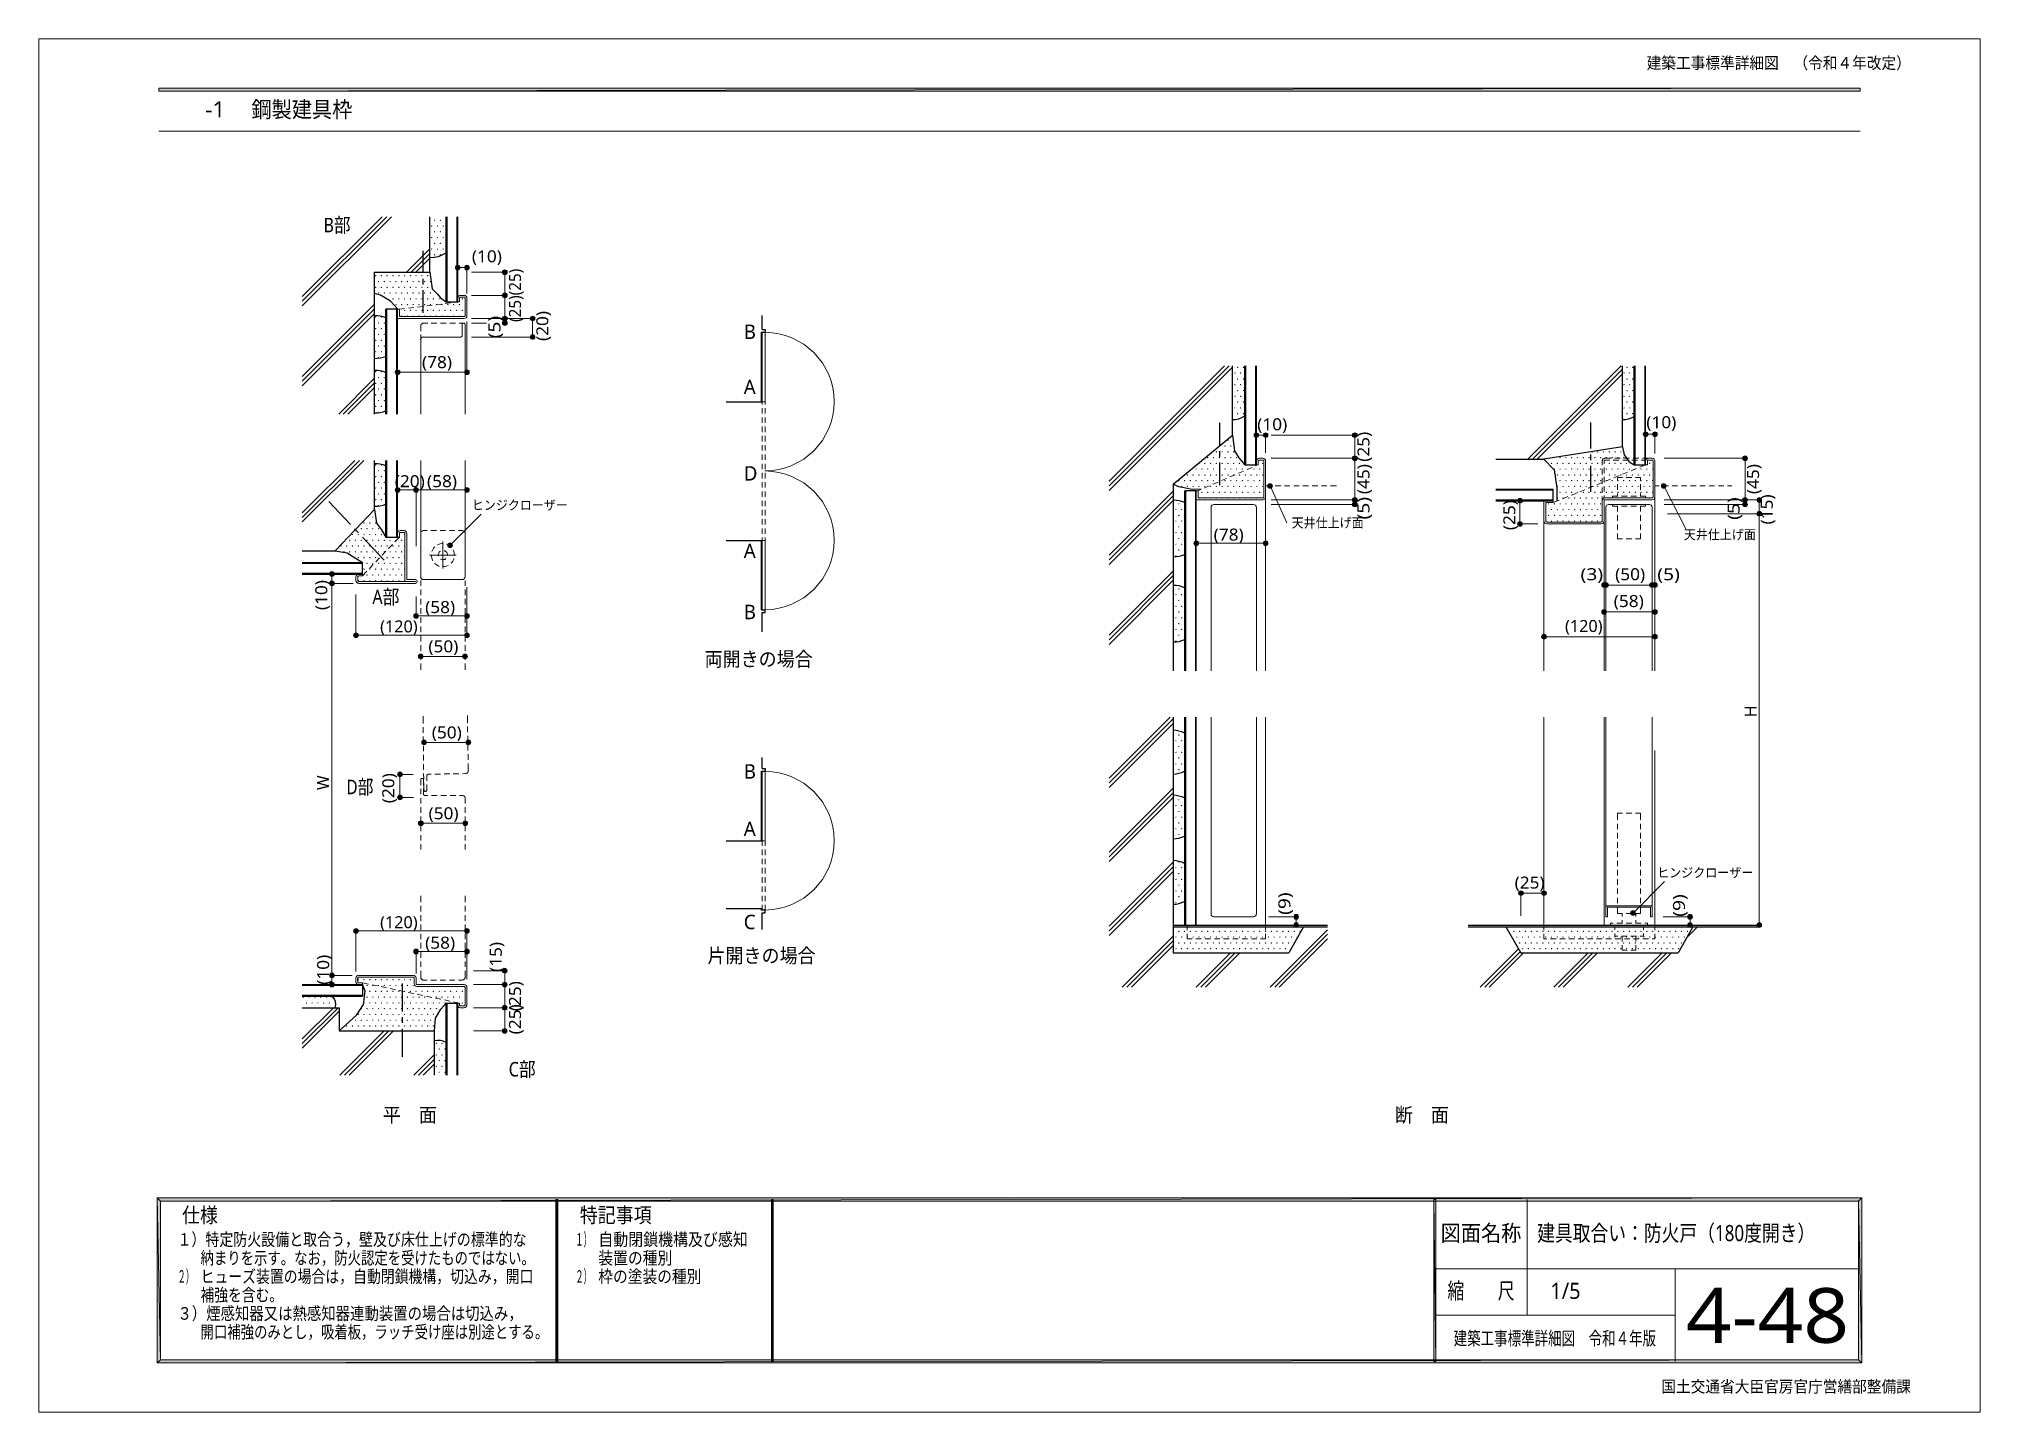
# Model space of a CAD drawing. Header units: millimetres. Extents: x 0 to 420, y 0 to 297.
import ezdxf
from ezdxf.enums import TextEntityAlignment as Align

# ---------------------------------------------------------------- set-up
doc = ezdxf.new("R2010")
doc.units = ezdxf.units.MM
doc.styles.add('kst32b', font='NotoSansJP-Variable.ttf')

msp = doc.modelspace()

# ---------------------------------------------------------------- texts
at = {"style": 'kst32b'}
for s, height, p, p2 in [('建築工事標準詳細図\u3000（令和４年改定）', 2.54, (348.01, 290.49), (405.16, 290.49)), ('-1', 3.491, (36.17, 279.97), (40.54, 279.97)), ('鋼製建具枠', 3.491, (46.19, 279.97), (68, 279.97)), ('B部', 3.119, (61.79, 255.14), (67.63, 255.14)), ('(10)', 2.599, (93.87, 248.64), (100.37, 248.64)), ('(25)(25)', 2.599, (104.5, 235.75), (104.5, 247.25)), ('(5)', 2.599, (100.05, 232.2), (100.05, 237.07)), ('(20)', 2.599, (110.41, 231.63), (110.41, 238.12)), ('(78)', 2.599, (83.08, 225.76), (89.58, 225.76)), ('(10)', 2.599, (263.76, 212.32), (270.26, 212.32)), ('(10)', 2.599, (347.94, 212.77), (354.43, 212.77)), ('(25)', 2.599, (288.04, 205.51), (288.04, 212)), ('(20)', 2.599, (77.19, 200.02), (83.69, 200.02)), ('(58)', 2.599, (84.16, 200.02), (90.66, 200.02)), ('(45)', 2.599, (288.04, 198.52), (288.04, 205.02)), ('(45)', 2.599, (372.32, 198.52), (372.32, 205.02)), ('ヒンジクローザー', 2.079, (93.85, 195.11), (114.64, 195.11)), ('(5)', 2.599, (288.04, 193.04), (288.04, 197.91)), ('(5)', 2.599, (368.11, 192.96), (368.11, 197.83)), ('(15)', 2.599, (375.29, 191.96), (375.29, 198.46)), ('天井仕上げ面', 2.079, (271.21, 191.3), (286.8, 191.3)), ('(25)', 2.599, (319.6, 190.73), (319.6, 197.23)), ('(78)', 2.599, (254.34, 188.47), (260.84, 188.47)), ('天井仕上げ面', 2.079, (356.04, 188.74), (371.64, 188.74)), ('(3)', 2.599, (333.71, 179.9), (338.59, 179.9)), ('(50)', 2.599, (341.19, 179.9), (347.68, 179.9)), ('(5)', 2.599, (350.31, 179.9), (355.18, 179.9)), ('(10)', 2.599, (62.59, 173.44), (62.59, 179.94)), ('A部', 3.119, (72.35, 174.75), (78.2, 174.75)), ('(58)', 2.599, (340.89, 174.1), (347.39, 174.1)), ('(58)', 2.599, (83.76, 172.8), (90.25, 172.8)), ('(120)', 2.599, (74.02, 168.61), (82.14, 168.61)), ('(120)', 2.599, (330.35, 168.7), (338.47, 168.7)), ('(50)', 2.599, (84.46, 164.3), (90.95, 164.3)), ('両開きの場合', 3.119, (144.21, 161.29), (167.6, 161.29)), ('(50)', 2.599, (85.2, 145.69), (91.69, 145.69)), ('D部', 3.119, (66.74, 133.63), (72.59, 133.63)), ('(20)', 2.599, (77.09, 131.68), (77.09, 138.18)), ('(50)', 2.599, (84.5, 128.21), (90.99, 128.21)), ('ヒンジクローザー', 2.079, (350.29, 115.63), (371.08, 115.63)), ('(25)', 2.599, (319.45, 113.22), (325.94, 113.22)), ('(9)', 2.599, (270.93, 107.53), (270.93, 112.4)), ('(9)', 2.599, (356.3, 107.12), (356.3, 112)), ('(120)', 2.599, (74.02, 104.65), (82.14, 104.65)), ('(58)', 2.599, (83.76, 100.22), (90.25, 100.22)), ('(15)', 2.599, (100.35, 95.19), (100.35, 101.68)), ('(10)', 2.599, (62.99, 92.41), (62.99, 98.91)), ('片開きの場合', 3.119, (144.84, 97.16), (168.23, 97.16)), ('(25)', 2.599, (104.5, 86.7), (104.5, 93.2)), ('(25)', 2.599, (104.5, 81.7), (104.5, 88.2)), ('C部', 3.119, (101.83, 72.6), (107.68, 72.6)), ('平\u3000面', 3.119, (74.59, 62.7), (86.29, 62.7)), ('断\u3000面', 3.119, (293.54, 62.7), (305.23, 62.7)), ('仕様', 3.273, (31.18, 40.98), (38.94, 40.98)), ('特記事項', 3.273, (117.22, 40.98), (132.74, 40.98)), ('１）特定防火設備と取合う，壁及び床仕上げの標準的な', 2.7278, (30.18, 35.98), (105.72, 35.98)), ('１）', 2.728, (116.23, 35.98), (119.85, 35.98)), ('１）', 2.728, (116.23, 35.98), (119.85, 35.98)), ('自動閉鎖機構及び感知', 2.728, (121.22, 35.98), (153.56, 35.98)), ('図面名称', 3.491, (303.45, 36.98), (320.9, 36.98)), ('建具取合い：防火戸（180度開き）', 3.4908, (324.32, 36.98), (384.48, 36.98)), ('納まりを示す。なお，防火認定を受けたものではない。', 2.7278, (35.18, 31.98), (107.49, 31.98)), ('装置の種別', 2.728, (121.22, 31.98), (137.23, 31.98)), ('２）', 2.728, (30.18, 27.98), (33.81, 27.98)), ('ヒューズ装置の場合は，自動閉鎖機構，切込み，開口', 2.7278, (35.18, 27.98), (107.17, 27.98)), ('２）', 2.728, (116.23, 27.98), (119.85, 27.98)), ('枠の塗装の種別', 2.728, (121.22, 27.98), (143.53, 27.98)), ('補強を含む。', 2.728, (35.18, 23.98), (53.03, 23.98)), ('縮\u3000\u3000尺', 3.491, (304.91, 24.49), (319.43, 24.49)), ('1/5', 3.491, (327.17, 24.49), (333.72, 24.49)), ('4-48', 11.831, (356.51, 14.99), (391.8, 14.99)), ('３）煙感知器又は熱感知器連動装置の場合は切込み，', 2.7278, (30.18, 19.98), (104.87, 19.98)), ('開口補強のみとし，吸着板，ラッチ受け座は別途とする。', 2.7278, (35.18, 15.98), (110.41, 15.98)), ('建築工事標準詳細図\u3000令和４年版', 2.919, (306.26, 14.5), (350.04, 14.5)), ('国土交通省大臣官房官庁営繕部整備課', 2.54, (351.18, 4.27), (405.16, 4.27))]:
    msp.add_text(s, height=height, dxfattribs=at).set_placement(p, p2, align=Align.FIT)
for s, p in [('B', (152.68, 232.07)), ('A', (152.68, 220.15)), ('D', (152.68, 201.44)), ('A', (152.68, 184.7)), ('B', (152.68, 171.47)), ('B', (152.68, 136.99)), ('A', (152.68, 124.59)), ('C', (152.68, 104.44))]:
    msp.add_text(s, height=3.12, dxfattribs=at).set_placement(p)
for s, p in [('H', (371.81, 150.3)), ('W', (62.99, 134.54))]:
    msp.add_text(s, height=2.6, rotation=90, dxfattribs=at).set_placement(p)

# ---------------------------------------------------------------- hatches: boundary and pattern name
h = msp.add_hatch(color=7)
h.paths.add_polyline_path([(394.17, 285.62), (394.17, 286.32), (26.18, 285.62), (394.17, 285.62)])
h.paths.add_polyline_path([(394.17, 286.32), (26.18, 285.62), (26.18, 286.32), (394.17, 286.32)])
for points in [[(85.17, 256.54), (85.15, 256.52), (85.13, 256.5), (85.15, 256.48), (85.17, 256.46), (85.2, 256.48), (85.22, 256.5), (85.2, 256.52), (85.17, 256.54)], [(85.81, 257.79), (85.79, 257.77), (85.77, 257.75), (85.79, 257.73), (85.81, 257.7), (85.83, 257.73), (85.85, 257.75), (85.83, 257.77), (85.81, 257.79)], [(86.42, 256.54), (86.4, 256.52), (86.38, 256.5), (86.4, 256.48), (86.42, 256.46), (86.44, 256.48), (86.47, 256.5), (86.44, 256.52), (86.42, 256.54)], [(87.06, 257.79), (87.04, 257.77), (87.02, 257.75), (87.04, 257.73), (87.06, 257.7), (87.08, 257.73), (87.1, 257.75), (87.08, 257.77), (87.06, 257.79)], [(87.67, 256.54), (87.65, 256.52), (87.63, 256.5), (87.65, 256.48), (87.67, 256.46), (87.69, 256.48), (87.71, 256.5), (87.69, 256.52), (87.67, 256.54)], [(85.17, 254.04), (85.15, 254.02), (85.13, 254), (85.15, 253.98), (85.17, 253.96), (85.2, 253.98), (85.22, 254), (85.2, 254.02), (85.17, 254.04)], [(85.81, 255.29), (85.79, 255.27), (85.77, 255.25), (85.79, 255.23), (85.81, 255.21), (85.83, 255.23), (85.85, 255.25), (85.83, 255.27), (85.81, 255.29)], [(85.81, 252.79), (85.79, 252.77), (85.77, 252.75), (85.79, 252.73), (85.81, 252.71), (85.83, 252.73), (85.85, 252.75), (85.83, 252.77), (85.81, 252.79)], [(86.42, 254.04), (86.4, 254.02), (86.38, 254), (86.4, 253.98), (86.42, 253.96), (86.44, 253.98), (86.47, 254), (86.44, 254.02), (86.42, 254.04)], [(87.06, 255.29), (87.04, 255.27), (87.02, 255.25), (87.04, 255.23), (87.06, 255.21), (87.08, 255.23), (87.1, 255.25), (87.08, 255.27), (87.06, 255.29)], [(87.06, 252.79), (87.04, 252.77), (87.02, 252.75), (87.04, 252.73), (87.06, 252.71), (87.08, 252.73), (87.1, 252.75), (87.08, 252.77), (87.06, 252.79)], [(87.67, 254.04), (87.65, 254.02), (87.63, 254), (87.65, 253.98), (87.67, 253.96), (87.69, 253.98), (87.71, 254), (87.69, 254.02), (87.67, 254.04)], [(85.17, 251.54), (85.15, 251.52), (85.13, 251.5), (85.15, 251.48), (85.17, 251.46), (85.2, 251.48), (85.22, 251.5), (85.2, 251.52), (85.17, 251.54)], [(85.81, 250.3), (85.79, 250.27), (85.77, 250.25), (85.79, 250.23), (85.81, 250.21), (85.83, 250.23), (85.85, 250.25), (85.83, 250.27), (85.81, 250.3)], [(86.42, 251.54), (86.4, 251.52), (86.38, 251.5), (86.4, 251.48), (86.42, 251.46), (86.44, 251.48), (86.47, 251.5), (86.44, 251.52), (86.42, 251.54)], [(87.06, 250.3), (87.04, 250.27), (87.02, 250.25), (87.04, 250.23), (87.06, 250.21), (87.08, 250.23), (87.1, 250.25), (87.08, 250.27), (87.06, 250.3)], [(87.67, 251.54), (87.65, 251.52), (87.63, 251.5), (87.65, 251.48), (87.67, 251.46), (87.69, 251.48), (87.71, 251.5), (87.69, 251.52), (87.67, 251.54)], [(73.05, 245.79), (73.02, 245.77), (73, 245.74), (73.02, 245.72), (73.05, 245.7), (73.07, 245.72), (73.09, 245.74), (73.07, 245.77), (73.05, 245.79)], [(73.68, 244.54), (73.66, 244.52), (73.64, 244.5), (73.66, 244.47), (73.68, 244.45), (73.7, 244.47), (73.72, 244.5), (73.7, 244.52), (73.68, 244.54)], [(74.3, 245.79), (74.27, 245.77), (74.25, 245.74), (74.27, 245.72), (74.3, 245.7), (74.32, 245.72), (74.34, 245.74), (74.32, 245.77), (74.3, 245.79)], [(74.93, 244.54), (74.91, 244.52), (74.89, 244.5), (74.91, 244.47), (74.93, 244.45), (74.95, 244.47), (74.97, 244.5), (74.95, 244.52), (74.93, 244.54)], [(75.54, 245.79), (75.52, 245.77), (75.5, 245.74), (75.52, 245.72), (75.54, 245.7), (75.57, 245.72), (75.59, 245.74), (75.57, 245.77), (75.54, 245.79)], [(76.18, 244.54), (76.16, 244.52), (76.14, 244.5), (76.16, 244.47), (76.18, 244.45), (76.2, 244.47), (76.22, 244.5), (76.2, 244.52), (76.18, 244.54)], [(76.79, 245.79), (76.77, 245.77), (76.75, 245.74), (76.77, 245.72), (76.79, 245.7), (76.81, 245.72), (76.84, 245.74), (76.81, 245.77), (76.79, 245.79)], [(77.43, 244.54), (77.41, 244.52), (77.39, 244.5), (77.41, 244.47), (77.43, 244.45), (77.45, 244.47), (77.47, 244.5), (77.45, 244.52), (77.43, 244.54)], [(78.06, 245.79), (78.04, 245.77), (78.02, 245.74), (78.04, 245.72), (78.06, 245.7), (78.08, 245.72), (78.11, 245.74), (78.08, 245.77), (78.06, 245.79)], [(78.68, 244.54), (78.66, 244.52), (78.63, 244.5), (78.66, 244.47), (78.68, 244.45), (78.7, 244.47), (78.72, 244.5), (78.7, 244.52), (78.68, 244.54)], [(79.31, 245.79), (79.29, 245.77), (79.27, 245.74), (79.29, 245.72), (79.31, 245.7), (79.33, 245.72), (79.35, 245.74), (79.33, 245.77), (79.31, 245.79)], [(79.93, 244.54), (79.9, 244.52), (79.88, 244.5), (79.9, 244.47), (79.93, 244.45), (79.95, 244.47), (79.97, 244.5), (79.95, 244.52), (79.93, 244.54)], [(80.56, 245.79), (80.54, 245.77), (80.52, 245.74), (80.54, 245.72), (80.56, 245.7), (80.58, 245.72), (80.6, 245.74), (80.58, 245.77), (80.56, 245.79)], [(81.17, 244.54), (81.15, 244.52), (81.13, 244.5), (81.15, 244.47), (81.17, 244.45), (81.2, 244.47), (81.22, 244.5), (81.2, 244.52), (81.17, 244.54)], [(81.81, 245.79), (81.79, 245.77), (81.77, 245.74), (81.79, 245.72), (81.81, 245.7), (81.83, 245.72), (81.85, 245.74), (81.83, 245.77), (81.81, 245.79)], [(82.42, 244.54), (82.4, 244.52), (82.38, 244.5), (82.4, 244.47), (82.42, 244.45), (82.44, 244.47), (82.47, 244.5), (82.44, 244.52), (82.42, 244.54)], [(83.06, 245.79), (83.04, 245.77), (83.02, 245.74), (83.04, 245.72), (83.06, 245.7), (83.08, 245.72), (83.1, 245.74), (83.08, 245.77), (83.06, 245.79)], [(83.67, 244.54), (83.65, 244.52), (83.63, 244.5), (83.65, 244.47), (83.67, 244.45), (83.69, 244.47), (83.71, 244.5), (83.69, 244.52), (83.67, 244.54)], [(84.31, 245.79), (84.29, 245.77), (84.26, 245.74), (84.29, 245.72), (84.31, 245.7), (84.33, 245.72), (84.35, 245.74), (84.33, 245.77), (84.31, 245.79)], [(84.92, 244.54), (84.9, 244.52), (84.88, 244.5), (84.9, 244.47), (84.92, 244.45), (84.94, 244.47), (84.96, 244.5), (84.94, 244.52), (84.92, 244.54)], [(90.59, 247.04), (90.81, 246.99), (90.81, 247.5), (90.59, 247.04)], [(92.6, 247.04), (92.79, 246.99), (92.79, 247.5), (92.6, 247.04)], [(101.47, 246.3), (101.49, 246.49), (100.99, 246.49), (101.47, 246.3)], [(73.05, 243.29), (73.02, 243.27), (73, 243.25), (73.02, 243.23), (73.05, 243.2), (73.07, 243.23), (73.09, 243.25), (73.07, 243.27), (73.05, 243.29)], [(73.68, 242.04), (73.66, 242.02), (73.64, 242), (73.66, 241.98), (73.68, 241.96), (73.7, 241.98), (73.72, 242), (73.7, 242.02), (73.68, 242.04)], [(74.3, 243.29), (74.27, 243.27), (74.25, 243.25), (74.27, 243.23), (74.3, 243.2), (74.32, 243.23), (74.34, 243.25), (74.32, 243.27), (74.3, 243.29)], [(74.93, 242.04), (74.91, 242.02), (74.89, 242), (74.91, 241.98), (74.93, 241.96), (74.95, 241.98), (74.97, 242), (74.95, 242.02), (74.93, 242.04)], [(75.54, 243.29), (75.52, 243.27), (75.5, 243.25), (75.52, 243.23), (75.54, 243.2), (75.57, 243.23), (75.59, 243.25), (75.57, 243.27), (75.54, 243.29)], [(75.54, 240.79), (75.52, 240.77), (75.5, 240.75), (75.52, 240.73), (75.54, 240.71), (75.57, 240.73), (75.59, 240.75), (75.57, 240.77), (75.54, 240.79)], [(76.18, 242.04), (76.16, 242.02), (76.14, 242), (76.16, 241.98), (76.18, 241.96), (76.2, 241.98), (76.22, 242), (76.2, 242.02), (76.18, 242.04)], [(76.79, 243.29), (76.77, 243.27), (76.75, 243.25), (76.77, 243.23), (76.79, 243.2), (76.81, 243.23), (76.84, 243.25), (76.81, 243.27), (76.79, 243.29)], [(76.79, 240.79), (76.77, 240.77), (76.75, 240.75), (76.77, 240.73), (76.79, 240.71), (76.81, 240.73), (76.84, 240.75), (76.81, 240.77), (76.79, 240.79)], [(77.43, 242.04), (77.41, 242.02), (77.39, 242), (77.41, 241.98), (77.43, 241.96), (77.45, 241.98), (77.47, 242), (77.45, 242.02), (77.43, 242.04)], [(77.43, 239.54), (77.41, 239.52), (77.39, 239.5), (77.41, 239.48), (77.43, 239.46), (77.45, 239.48), (77.47, 239.5), (77.45, 239.52), (77.43, 239.54)], [(78.06, 243.29), (78.04, 243.27), (78.02, 243.25), (78.04, 243.23), (78.06, 243.2), (78.08, 243.23), (78.11, 243.25), (78.08, 243.27), (78.06, 243.29)], [(78.06, 240.79), (78.04, 240.77), (78.02, 240.75), (78.04, 240.73), (78.06, 240.71), (78.08, 240.73), (78.11, 240.75), (78.08, 240.77), (78.06, 240.79)], [(78.68, 242.04), (78.66, 242.02), (78.63, 242), (78.66, 241.98), (78.68, 241.96), (78.7, 241.98), (78.72, 242), (78.7, 242.02), (78.68, 242.04)], [(78.68, 239.54), (78.66, 239.52), (78.63, 239.5), (78.66, 239.48), (78.68, 239.46), (78.7, 239.48), (78.72, 239.5), (78.7, 239.52), (78.68, 239.54)], [(79.31, 243.29), (79.29, 243.27), (79.27, 243.25), (79.29, 243.23), (79.31, 243.2), (79.33, 243.23), (79.35, 243.25), (79.33, 243.27), (79.31, 243.29)], [(79.31, 240.79), (79.29, 240.77), (79.27, 240.75), (79.29, 240.73), (79.31, 240.71), (79.33, 240.73), (79.35, 240.75), (79.33, 240.77), (79.31, 240.79)], [(79.93, 242.04), (79.9, 242.02), (79.88, 242), (79.9, 241.98), (79.93, 241.96), (79.95, 241.98), (79.97, 242), (79.95, 242.02), (79.93, 242.04)], [(79.93, 239.54), (79.9, 239.52), (79.88, 239.5), (79.9, 239.48), (79.93, 239.46), (79.95, 239.48), (79.97, 239.5), (79.95, 239.52), (79.93, 239.54)], [(80.56, 243.29), (80.54, 243.27), (80.52, 243.25), (80.54, 243.23), (80.56, 243.2), (80.58, 243.23), (80.6, 243.25), (80.58, 243.27), (80.56, 243.29)], [(80.56, 240.79), (80.54, 240.77), (80.52, 240.75), (80.54, 240.73), (80.56, 240.71), (80.58, 240.73), (80.6, 240.75), (80.58, 240.77), (80.56, 240.79)], [(81.17, 242.04), (81.15, 242.02), (81.13, 242), (81.15, 241.98), (81.17, 241.96), (81.2, 241.98), (81.22, 242), (81.2, 242.02), (81.17, 242.04)], [(81.17, 239.54), (81.15, 239.52), (81.13, 239.5), (81.15, 239.48), (81.17, 239.46), (81.2, 239.48), (81.22, 239.5), (81.2, 239.52), (81.17, 239.54)], [(81.81, 243.29), (81.79, 243.27), (81.77, 243.25), (81.79, 243.23), (81.81, 243.2), (81.83, 243.23), (81.85, 243.25), (81.83, 243.27), (81.81, 243.29)], [(81.81, 240.79), (81.79, 240.77), (81.77, 240.75), (81.79, 240.73), (81.81, 240.71), (81.83, 240.73), (81.85, 240.75), (81.83, 240.77), (81.81, 240.79)], [(82.42, 242.04), (82.4, 242.02), (82.38, 242), (82.4, 241.98), (82.42, 241.96), (82.44, 241.98), (82.47, 242), (82.44, 242.02), (82.42, 242.04)], [(82.42, 239.54), (82.4, 239.52), (82.38, 239.5), (82.4, 239.48), (82.42, 239.46), (82.44, 239.48), (82.47, 239.5), (82.44, 239.52), (82.42, 239.54)], [(83.06, 243.29), (83.04, 243.27), (83.02, 243.25), (83.04, 243.23), (83.06, 243.2), (83.08, 243.23), (83.1, 243.25), (83.08, 243.27), (83.06, 243.29)], [(83.06, 240.79), (83.04, 240.77), (83.02, 240.75), (83.04, 240.73), (83.06, 240.71), (83.08, 240.73), (83.1, 240.75), (83.08, 240.77), (83.06, 240.79)], [(83.67, 242.04), (83.65, 242.02), (83.63, 242), (83.65, 241.98), (83.67, 241.96), (83.69, 241.98), (83.71, 242), (83.69, 242.02), (83.67, 242.04)], [(83.67, 239.54), (83.65, 239.52), (83.63, 239.5), (83.65, 239.48), (83.67, 239.46), (83.69, 239.48), (83.71, 239.5), (83.69, 239.52), (83.67, 239.54)], [(84.31, 243.29), (84.29, 243.27), (84.26, 243.25), (84.29, 243.23), (84.31, 243.2), (84.33, 243.23), (84.35, 243.25), (84.33, 243.27), (84.31, 243.29)], [(84.31, 240.79), (84.29, 240.77), (84.26, 240.75), (84.29, 240.73), (84.31, 240.71), (84.33, 240.73), (84.35, 240.75), (84.33, 240.77), (84.31, 240.79)], [(84.92, 242.04), (84.9, 242.02), (84.88, 242), (84.9, 241.98), (84.92, 241.96), (84.94, 241.98), (84.96, 242), (84.94, 242.02), (84.92, 242.04)], [(84.92, 239.54), (84.9, 239.52), (84.88, 239.5), (84.9, 239.48), (84.92, 239.46), (84.94, 239.48), (84.96, 239.5), (84.94, 239.52), (84.92, 239.54)], [(85.56, 240.79), (85.53, 240.77), (85.51, 240.75), (85.53, 240.73), (85.56, 240.71), (85.58, 240.73), (85.6, 240.75), (85.58, 240.77), (85.56, 240.79)], [(86.17, 242.04), (86.15, 242.02), (86.13, 242), (86.15, 241.98), (86.17, 241.96), (86.19, 241.98), (86.21, 242), (86.19, 242.02), (86.17, 242.04)], [(86.17, 239.54), (86.15, 239.52), (86.13, 239.5), (86.15, 239.48), (86.17, 239.46), (86.19, 239.48), (86.21, 239.5), (86.19, 239.52), (86.17, 239.54)], [(86.8, 240.79), (86.78, 240.77), (86.76, 240.75), (86.78, 240.73), (86.8, 240.71), (86.83, 240.73), (86.85, 240.75), (86.83, 240.77), (86.8, 240.79)], [(87.42, 239.54), (87.4, 239.52), (87.38, 239.5), (87.4, 239.48), (87.42, 239.46), (87.44, 239.48), (87.46, 239.5), (87.44, 239.52), (87.42, 239.54)], [(88.67, 239.54), (88.65, 239.52), (88.62, 239.5), (88.65, 239.48), (88.67, 239.46), (88.69, 239.48), (88.71, 239.5), (88.69, 239.52), (88.67, 239.54)], [(89.94, 239.54), (89.92, 239.52), (89.89, 239.5), (89.92, 239.48), (89.94, 239.46), (89.96, 239.48), (89.98, 239.5), (89.96, 239.52), (89.94, 239.54)], [(91.19, 239.54), (91.16, 239.52), (91.14, 239.5), (91.16, 239.48), (91.19, 239.46), (91.21, 239.48), (91.23, 239.5), (91.21, 239.52), (91.19, 239.54)], [(91.8, 240.79), (91.78, 240.77), (91.76, 240.75), (91.78, 240.73), (91.8, 240.71), (91.82, 240.73), (91.84, 240.75), (91.82, 240.77), (91.8, 240.79)], [(101.47, 241.3), (101.49, 241.49), (100.99, 241.49), (101.47, 241.3)], [(73.05, 236.83), (73.02, 236.81), (73, 236.79), (73.02, 236.77), (73.05, 236.75), (73.07, 236.77), (73.09, 236.79), (73.07, 236.81), (73.05, 236.83)], [(73.68, 235.58), (73.66, 235.56), (73.64, 235.54), (73.66, 235.52), (73.68, 235.5), (73.7, 235.52), (73.72, 235.54), (73.7, 235.56), (73.68, 235.58)], [(74.3, 236.83), (74.27, 236.81), (74.25, 236.79), (74.27, 236.77), (74.3, 236.75), (74.32, 236.77), (74.34, 236.79), (74.32, 236.81), (74.3, 236.83)], [(74.93, 235.58), (74.91, 235.56), (74.89, 235.54), (74.91, 235.52), (74.93, 235.5), (74.95, 235.52), (74.97, 235.54), (74.95, 235.56), (74.93, 235.58)], [(78.68, 237.05), (78.66, 237.02), (78.63, 237), (78.66, 236.98), (78.68, 236.96), (78.7, 236.98), (78.72, 237), (78.7, 237.02), (78.68, 237.05)], [(79.31, 238.29), (79.29, 238.27), (79.27, 238.25), (79.29, 238.23), (79.31, 238.21), (79.33, 238.23), (79.35, 238.25), (79.33, 238.27), (79.31, 238.29)], [(79.93, 237.05), (79.9, 237.02), (79.88, 237), (79.9, 236.98), (79.93, 236.96), (79.95, 236.98), (79.97, 237), (79.95, 237.02), (79.93, 237.05)], [(80.56, 238.29), (80.54, 238.27), (80.52, 238.25), (80.54, 238.23), (80.56, 238.21), (80.58, 238.23), (80.6, 238.25), (80.58, 238.27), (80.56, 238.29)], [(81.17, 237.05), (81.15, 237.02), (81.13, 237), (81.15, 236.98), (81.17, 236.96), (81.2, 236.98), (81.22, 237), (81.2, 237.02), (81.17, 237.05)], [(81.81, 238.29), (81.79, 238.27), (81.77, 238.25), (81.79, 238.23), (81.81, 238.21), (81.83, 238.23), (81.85, 238.25), (81.83, 238.27), (81.81, 238.29)], [(82.42, 237.05), (82.4, 237.02), (82.38, 237), (82.4, 236.98), (82.42, 236.96), (82.44, 236.98), (82.47, 237), (82.44, 237.02), (82.42, 237.05)], [(83.06, 238.29), (83.04, 238.27), (83.02, 238.25), (83.04, 238.23), (83.06, 238.21), (83.08, 238.23), (83.1, 238.25), (83.08, 238.27), (83.06, 238.29)], [(83.67, 237.05), (83.65, 237.02), (83.63, 237), (83.65, 236.98), (83.67, 236.96), (83.69, 236.98), (83.71, 237), (83.69, 237.02), (83.67, 237.05)], [(84.31, 238.29), (84.29, 238.27), (84.26, 238.25), (84.29, 238.23), (84.31, 238.21), (84.33, 238.23), (84.35, 238.25), (84.33, 238.27), (84.31, 238.29)], [(84.92, 237.05), (84.9, 237.02), (84.88, 237), (84.9, 236.98), (84.92, 236.96), (84.94, 236.98), (84.96, 237), (84.94, 237.02), (84.92, 237.05)], [(85.56, 238.29), (85.53, 238.27), (85.51, 238.25), (85.53, 238.23), (85.56, 238.21), (85.58, 238.23), (85.6, 238.25), (85.58, 238.27), (85.56, 238.29)], [(86.17, 237.05), (86.15, 237.02), (86.13, 237), (86.15, 236.98), (86.17, 236.96), (86.19, 236.98), (86.21, 237), (86.19, 237.02), (86.17, 237.05)], [(86.8, 238.29), (86.78, 238.27), (86.76, 238.25), (86.78, 238.23), (86.8, 238.21), (86.83, 238.23), (86.85, 238.25), (86.83, 238.27), (86.8, 238.29)], [(87.42, 237.05), (87.4, 237.02), (87.38, 237), (87.4, 236.98), (87.42, 236.96), (87.44, 236.98), (87.46, 237), (87.44, 237.02), (87.42, 237.05)], [(88.05, 238.29), (88.03, 238.27), (88.01, 238.25), (88.03, 238.23), (88.05, 238.21), (88.07, 238.23), (88.1, 238.25), (88.07, 238.27), (88.05, 238.29)], [(88.67, 237.05), (88.65, 237.02), (88.62, 237), (88.65, 236.98), (88.67, 236.96), (88.69, 236.98), (88.71, 237), (88.69, 237.02), (88.67, 237.05)], [(89.3, 238.29), (89.28, 238.27), (89.26, 238.25), (89.28, 238.23), (89.3, 238.21), (89.32, 238.23), (89.34, 238.25), (89.32, 238.27), (89.3, 238.29)], [(89.94, 237.05), (89.92, 237.02), (89.89, 237), (89.92, 236.98), (89.94, 236.96), (89.96, 236.98), (89.98, 237), (89.96, 237.02), (89.94, 237.05)], [(90.55, 238.29), (90.53, 238.27), (90.51, 238.25), (90.53, 238.23), (90.55, 238.21), (90.57, 238.23), (90.59, 238.25), (90.57, 238.27), (90.55, 238.29)], [(91.19, 237.05), (91.16, 237.02), (91.14, 237), (91.16, 236.98), (91.19, 236.96), (91.21, 236.98), (91.23, 237), (91.21, 237.02), (91.19, 237.05)], [(91.8, 238.29), (91.78, 238.27), (91.76, 238.25), (91.78, 238.23), (91.8, 238.21), (91.82, 238.23), (91.84, 238.25), (91.82, 238.27), (91.8, 238.29)], [(100.52, 236.69), (100.5, 236.5), (100.99, 236.5), (100.52, 236.69)], [(100.52, 235.69), (100.5, 235.5), (100.99, 235.5), (100.52, 235.69)], [(107.46, 236.3), (107.51, 236.5), (107, 236.5), (107.46, 236.3)], [(73.05, 234.34), (73.02, 234.32), (73, 234.29), (73.02, 234.27), (73.05, 234.25), (73.07, 234.27), (73.09, 234.29), (73.07, 234.32), (73.05, 234.34)], [(73.05, 231.84), (73.02, 231.82), (73, 231.8), (73.02, 231.77), (73.05, 231.75), (73.07, 231.77), (73.09, 231.8), (73.07, 231.82), (73.05, 231.84)], [(73.68, 233.09), (73.66, 233.07), (73.64, 233.04), (73.66, 233.02), (73.68, 233), (73.7, 233.02), (73.72, 233.04), (73.7, 233.07), (73.68, 233.09)], [(74.3, 234.34), (74.27, 234.32), (74.25, 234.29), (74.27, 234.27), (74.3, 234.25), (74.32, 234.27), (74.34, 234.29), (74.32, 234.32), (74.3, 234.34)], [(74.3, 231.84), (74.27, 231.82), (74.25, 231.8), (74.27, 231.77), (74.3, 231.75), (74.32, 231.77), (74.34, 231.8), (74.32, 231.82), (74.3, 231.84)], [(74.93, 233.09), (74.91, 233.07), (74.89, 233.04), (74.91, 233.02), (74.93, 233), (74.95, 233.02), (74.97, 233.04), (74.95, 233.07), (74.93, 233.09)], [(106.53, 232.69), (106.49, 232.49), (107, 232.49), (106.53, 232.69)], [(73.05, 229.34), (73.02, 229.32), (73, 229.3), (73.02, 229.28), (73.05, 229.26), (73.07, 229.28), (73.09, 229.3), (73.07, 229.32), (73.05, 229.34)], [(73.68, 230.59), (73.66, 230.57), (73.64, 230.55), (73.66, 230.53), (73.68, 230.5), (73.7, 230.53), (73.72, 230.55), (73.7, 230.57), (73.68, 230.59)], [(73.68, 228.09), (73.66, 228.07), (73.64, 228.05), (73.66, 228.03), (73.68, 228.01), (73.7, 228.03), (73.72, 228.05), (73.7, 228.07), (73.68, 228.09)], [(74.3, 229.34), (74.27, 229.32), (74.25, 229.3), (74.27, 229.28), (74.3, 229.26), (74.32, 229.28), (74.34, 229.3), (74.32, 229.32), (74.3, 229.34)], [(74.93, 230.59), (74.91, 230.57), (74.89, 230.55), (74.91, 230.53), (74.93, 230.5), (74.95, 230.53), (74.97, 230.55), (74.95, 230.57), (74.93, 230.59)], [(73.05, 225.02), (73.02, 225), (73, 224.98), (73.02, 224.96), (73.05, 224.94), (73.07, 224.96), (73.09, 224.98), (73.07, 225), (73.05, 225.02)], [(73.68, 223.77), (73.66, 223.75), (73.64, 223.73), (73.66, 223.71), (73.68, 223.69), (73.7, 223.71), (73.72, 223.73), (73.7, 223.75), (73.68, 223.77)], [(74.3, 225.02), (74.27, 225), (74.25, 224.98), (74.27, 224.96), (74.3, 224.94), (74.32, 224.96), (74.34, 224.98), (74.32, 225), (74.3, 225.02)], [(74.93, 223.77), (74.91, 223.75), (74.89, 223.73), (74.91, 223.71), (74.93, 223.69), (74.95, 223.71), (74.97, 223.73), (74.95, 223.75), (74.93, 223.77)], [(78, 225.34), (77.79, 225.38), (77.79, 224.87), (78, 225.34)], [(92.6, 224.41), (92.79, 224.37), (92.79, 224.87), (92.6, 224.41)], [(258.93, 224.73), (258.91, 224.71), (258.89, 224.68), (258.91, 224.66), (258.93, 224.64), (258.95, 224.66), (258.97, 224.68), (258.95, 224.71), (258.93, 224.73)], [(259.55, 225.98), (259.52, 225.95), (259.5, 225.93), (259.52, 225.91), (259.55, 225.89), (259.57, 225.91), (259.59, 225.93), (259.57, 225.95), (259.55, 225.98)], [(259.55, 223.46), (259.52, 223.44), (259.5, 223.41), (259.52, 223.39), (259.55, 223.37), (259.57, 223.39), (259.59, 223.41), (259.57, 223.44), (259.55, 223.46)], [(260.18, 224.73), (260.16, 224.71), (260.14, 224.68), (260.16, 224.66), (260.18, 224.64), (260.2, 224.66), (260.22, 224.68), (260.2, 224.71), (260.18, 224.73)], [(260.79, 225.98), (260.77, 225.95), (260.75, 225.93), (260.77, 225.91), (260.79, 225.89), (260.82, 225.91), (260.84, 225.93), (260.82, 225.95), (260.79, 225.98)], [(260.79, 223.46), (260.77, 223.44), (260.75, 223.41), (260.77, 223.39), (260.79, 223.37), (260.82, 223.39), (260.84, 223.41), (260.82, 223.44), (260.79, 223.46)], [(343.11, 224.73), (343.09, 224.71), (343.07, 224.68), (343.09, 224.66), (343.11, 224.64), (343.13, 224.66), (343.15, 224.68), (343.13, 224.71), (343.11, 224.73)], [(343.75, 225.98), (343.73, 225.95), (343.7, 225.93), (343.73, 225.91), (343.75, 225.89), (343.77, 225.91), (343.79, 225.93), (343.77, 225.95), (343.75, 225.98)], [(343.75, 223.46), (343.73, 223.44), (343.7, 223.41), (343.73, 223.39), (343.75, 223.37), (343.77, 223.39), (343.79, 223.41), (343.77, 223.44), (343.75, 223.46)], [(344.36, 224.73), (344.34, 224.71), (344.32, 224.68), (344.34, 224.66), (344.36, 224.64), (344.38, 224.66), (344.4, 224.68), (344.38, 224.71), (344.36, 224.73)], [(345, 225.98), (344.97, 225.95), (344.95, 225.93), (344.97, 225.91), (345, 225.89), (345.02, 225.91), (345.04, 225.93), (345.02, 225.95), (345, 225.98)], [(345, 223.46), (344.97, 223.44), (344.95, 223.41), (344.97, 223.39), (345, 223.37), (345.02, 223.39), (345.04, 223.41), (345.02, 223.44), (345, 223.46)], [(73.05, 222.53), (73.02, 222.5), (73, 222.48), (73.02, 222.46), (73.05, 222.44), (73.07, 222.46), (73.09, 222.48), (73.07, 222.5), (73.05, 222.53)], [(73.05, 220.03), (73.02, 220.01), (73, 219.99), (73.02, 219.96), (73.05, 219.94), (73.07, 219.96), (73.09, 219.99), (73.07, 220.01), (73.05, 220.03)], [(73.68, 221.28), (73.66, 221.26), (73.64, 221.23), (73.66, 221.21), (73.68, 221.19), (73.7, 221.21), (73.72, 221.23), (73.7, 221.26), (73.68, 221.28)], [(73.68, 218.78), (73.66, 218.76), (73.64, 218.74), (73.66, 218.72), (73.68, 218.69), (73.7, 218.72), (73.72, 218.74), (73.7, 218.76), (73.68, 218.78)], [(74.3, 222.53), (74.27, 222.5), (74.25, 222.48), (74.27, 222.46), (74.3, 222.44), (74.32, 222.46), (74.34, 222.48), (74.32, 222.5), (74.3, 222.53)], [(74.3, 220.03), (74.27, 220.01), (74.25, 219.99), (74.27, 219.96), (74.3, 219.94), (74.32, 219.96), (74.34, 219.99), (74.32, 220.01), (74.3, 220.03)], [(74.93, 221.28), (74.91, 221.26), (74.89, 221.23), (74.91, 221.21), (74.93, 221.19), (74.95, 221.21), (74.97, 221.23), (74.95, 221.26), (74.93, 221.28)], [(74.93, 218.78), (74.91, 218.76), (74.89, 218.74), (74.91, 218.72), (74.93, 218.69), (74.95, 218.72), (74.97, 218.74), (74.95, 218.76), (74.93, 218.78)], [(258.93, 222.21), (258.91, 222.19), (258.89, 222.17), (258.91, 222.14), (258.93, 222.12), (258.95, 222.14), (258.97, 222.17), (258.95, 222.19), (258.93, 222.21)], [(258.93, 219.71), (258.91, 219.69), (258.89, 219.67), (258.91, 219.65), (258.93, 219.63), (258.95, 219.65), (258.97, 219.67), (258.95, 219.69), (258.93, 219.71)], [(259.55, 220.96), (259.52, 220.94), (259.5, 220.92), (259.52, 220.9), (259.55, 220.87), (259.57, 220.9), (259.59, 220.92), (259.57, 220.94), (259.55, 220.96)], [(259.55, 218.46), (259.52, 218.44), (259.5, 218.42), (259.52, 218.4), (259.55, 218.38), (259.57, 218.4), (259.59, 218.42), (259.57, 218.44), (259.55, 218.46)], [(260.18, 222.21), (260.16, 222.19), (260.14, 222.17), (260.16, 222.14), (260.18, 222.12), (260.2, 222.14), (260.22, 222.17), (260.2, 222.19), (260.18, 222.21)], [(260.18, 219.71), (260.16, 219.69), (260.14, 219.67), (260.16, 219.65), (260.18, 219.63), (260.2, 219.65), (260.22, 219.67), (260.2, 219.69), (260.18, 219.71)], [(260.79, 220.96), (260.77, 220.94), (260.75, 220.92), (260.77, 220.9), (260.79, 220.87), (260.82, 220.9), (260.84, 220.92), (260.82, 220.94), (260.79, 220.96)], [(260.79, 218.46), (260.77, 218.44), (260.75, 218.42), (260.77, 218.4), (260.79, 218.38), (260.82, 218.4), (260.84, 218.42), (260.82, 218.44), (260.79, 218.46)], [(343.11, 222.21), (343.09, 222.19), (343.07, 222.17), (343.09, 222.14), (343.11, 222.12), (343.13, 222.14), (343.15, 222.17), (343.13, 222.19), (343.11, 222.21)], [(343.11, 219.71), (343.09, 219.69), (343.07, 219.67), (343.09, 219.65), (343.11, 219.63), (343.13, 219.65), (343.15, 219.67), (343.13, 219.69), (343.11, 219.71)], [(343.75, 220.96), (343.73, 220.94), (343.7, 220.92), (343.73, 220.9), (343.75, 220.87), (343.77, 220.9), (343.79, 220.92), (343.77, 220.94), (343.75, 220.96)], [(343.75, 218.46), (343.73, 218.44), (343.7, 218.42), (343.73, 218.4), (343.75, 218.38), (343.77, 218.4), (343.79, 218.42), (343.77, 218.44), (343.75, 218.46)], [(344.36, 222.21), (344.34, 222.19), (344.32, 222.17), (344.34, 222.14), (344.36, 222.12), (344.38, 222.14), (344.4, 222.17), (344.38, 222.19), (344.36, 222.21)], [(344.36, 219.71), (344.34, 219.69), (344.32, 219.67), (344.34, 219.65), (344.36, 219.63), (344.38, 219.65), (344.4, 219.67), (344.38, 219.69), (344.36, 219.71)], [(345, 220.96), (344.97, 220.94), (344.95, 220.92), (344.97, 220.9), (345, 220.87), (345.02, 220.9), (345.04, 220.92), (345.02, 220.94), (345, 220.96)], [(345, 218.46), (344.97, 218.44), (344.95, 218.42), (344.97, 218.4), (345, 218.38), (345.02, 218.4), (345.04, 218.42), (345.02, 218.44), (345, 218.46)], [(73.05, 217.53), (73.02, 217.51), (73, 217.49), (73.02, 217.47), (73.05, 217.45), (73.07, 217.47), (73.09, 217.49), (73.07, 217.51), (73.05, 217.53)], [(73.68, 216.26), (73.66, 216.24), (73.64, 216.22), (73.66, 216.2), (73.68, 216.18), (73.7, 216.2), (73.72, 216.22), (73.7, 216.24), (73.68, 216.26)], [(74.3, 217.53), (74.27, 217.51), (74.25, 217.49), (74.27, 217.47), (74.3, 217.45), (74.32, 217.47), (74.34, 217.49), (74.32, 217.51), (74.3, 217.53)], [(258.93, 217.21), (258.91, 217.19), (258.89, 217.17), (258.91, 217.15), (258.93, 217.13), (258.95, 217.15), (258.97, 217.17), (258.95, 217.19), (258.93, 217.21)], [(258.93, 214.71), (258.91, 214.69), (258.89, 214.67), (258.91, 214.65), (258.93, 214.63), (258.95, 214.65), (258.97, 214.67), (258.95, 214.69), (258.93, 214.71)], [(259.55, 215.96), (259.52, 215.94), (259.5, 215.92), (259.52, 215.9), (259.55, 215.88), (259.57, 215.9), (259.59, 215.92), (259.57, 215.94), (259.55, 215.96)], [(260.18, 217.21), (260.16, 217.19), (260.14, 217.17), (260.16, 217.15), (260.18, 217.13), (260.2, 217.15), (260.22, 217.17), (260.2, 217.19), (260.18, 217.21)], [(260.79, 215.96), (260.77, 215.94), (260.75, 215.92), (260.77, 215.9), (260.79, 215.88), (260.82, 215.9), (260.84, 215.92), (260.82, 215.94), (260.79, 215.96)], [(343.11, 217.21), (343.09, 217.19), (343.07, 217.17), (343.09, 217.15), (343.11, 217.13), (343.13, 217.15), (343.15, 217.17), (343.13, 217.19), (343.11, 217.21)], [(343.11, 214.71), (343.09, 214.69), (343.07, 214.67), (343.09, 214.65), (343.11, 214.63), (343.13, 214.65), (343.15, 214.67), (343.13, 214.69), (343.11, 214.71)], [(343.75, 215.96), (343.73, 215.94), (343.7, 215.92), (343.73, 215.9), (343.75, 215.88), (343.77, 215.9), (343.79, 215.92), (343.77, 215.94), (343.75, 215.96)], [(344.36, 217.21), (344.34, 217.19), (344.32, 217.17), (344.34, 217.15), (344.36, 217.13), (344.38, 217.15), (344.4, 217.17), (344.38, 217.19), (344.36, 217.21)], [(345, 215.96), (344.97, 215.94), (344.95, 215.92), (344.97, 215.9), (345, 215.88), (345.02, 215.9), (345.04, 215.92), (345.02, 215.94), (345, 215.96)], [(257.43, 210.23), (257.41, 210.21), (257.39, 210.18), (257.41, 210.16), (257.43, 210.14), (257.45, 210.16), (257.47, 210.18), (257.45, 210.21), (257.43, 210.23)], [(263.78, 211.73), (263.59, 211.77), (263.59, 211.26), (263.78, 211.73)], [(265.39, 210.8), (265.58, 210.76), (265.58, 211.26), (265.39, 210.8)], [(285.35, 211.07), (285.37, 211.26), (284.88, 211.26), (285.35, 211.07)], [(347.6, 211.01), (347.79, 210.97), (347.79, 211.48), (347.6, 211.01)], [(349.61, 211.01), (349.8, 210.97), (349.8, 211.48), (349.61, 211.01)], [(253.05, 206.46), (253.03, 206.44), (253.01, 206.42), (253.03, 206.4), (253.05, 206.37), (253.07, 206.4), (253.09, 206.42), (253.07, 206.44), (253.05, 206.46)], [(254.3, 206.46), (254.28, 206.44), (254.25, 206.42), (254.28, 206.4), (254.3, 206.37), (254.32, 206.4), (254.34, 206.42), (254.32, 206.44), (254.3, 206.46)], [(254.93, 207.71), (254.91, 207.69), (254.89, 207.67), (254.91, 207.64), (254.93, 207.62), (254.95, 207.64), (254.97, 207.67), (254.95, 207.69), (254.93, 207.71)], [(255.55, 206.46), (255.52, 206.44), (255.5, 206.42), (255.52, 206.4), (255.55, 206.37), (255.57, 206.4), (255.59, 206.42), (255.57, 206.44), (255.55, 206.46)], [(256.18, 207.71), (256.16, 207.69), (256.14, 207.67), (256.16, 207.64), (256.18, 207.62), (256.2, 207.64), (256.22, 207.67), (256.2, 207.69), (256.18, 207.71)], [(256.79, 208.96), (256.77, 208.94), (256.75, 208.92), (256.77, 208.89), (256.79, 208.87), (256.82, 208.89), (256.84, 208.92), (256.82, 208.94), (256.79, 208.96)], [(256.79, 206.46), (256.77, 206.44), (256.75, 206.42), (256.77, 206.4), (256.79, 206.37), (256.82, 206.4), (256.84, 206.42), (256.82, 206.44), (256.79, 206.46)], [(257.43, 207.71), (257.41, 207.69), (257.39, 207.67), (257.41, 207.64), (257.43, 207.62), (257.45, 207.64), (257.47, 207.67), (257.45, 207.69), (257.43, 207.71)], [(258.04, 208.96), (258.02, 208.94), (258, 208.92), (258.02, 208.89), (258.04, 208.87), (258.06, 208.89), (258.09, 208.92), (258.06, 208.94), (258.04, 208.96)], [(258.04, 206.46), (258.02, 206.44), (258, 206.42), (258.02, 206.4), (258.04, 206.37), (258.06, 206.4), (258.09, 206.42), (258.06, 206.44), (258.04, 206.46)], [(258.68, 207.71), (258.66, 207.69), (258.64, 207.67), (258.66, 207.64), (258.68, 207.62), (258.7, 207.64), (258.72, 207.67), (258.7, 207.69), (258.68, 207.71)], [(259.29, 206.46), (259.27, 206.44), (259.25, 206.42), (259.27, 206.4), (259.29, 206.37), (259.31, 206.4), (259.33, 206.42), (259.31, 206.44), (259.29, 206.46)], [(285.35, 206.08), (285.37, 206.27), (284.88, 206.27), (285.35, 206.08)], [(329.29, 206.46), (329.27, 206.44), (329.25, 206.42), (329.27, 206.4), (329.29, 206.37), (329.31, 206.4), (329.33, 206.42), (329.31, 206.44), (329.29, 206.46)], [(330.54, 206.46), (330.52, 206.44), (330.5, 206.42), (330.52, 206.4), (330.54, 206.37), (330.56, 206.4), (330.58, 206.42), (330.56, 206.44), (330.54, 206.46)], [(331.79, 206.46), (331.77, 206.44), (331.75, 206.42), (331.77, 206.4), (331.79, 206.37), (331.81, 206.4), (331.83, 206.42), (331.81, 206.44), (331.79, 206.46)], [(333.04, 206.46), (333.02, 206.44), (332.99, 206.42), (333.02, 206.4), (333.04, 206.37), (333.06, 206.4), (333.08, 206.42), (333.06, 206.44), (333.04, 206.46)], [(334.31, 206.46), (334.29, 206.44), (334.26, 206.42), (334.29, 206.4), (334.31, 206.37), (334.33, 206.4), (334.35, 206.42), (334.33, 206.44), (334.31, 206.46)], [(335.56, 206.46), (335.53, 206.44), (335.51, 206.42), (335.53, 206.4), (335.56, 206.37), (335.58, 206.4), (335.6, 206.42), (335.58, 206.44), (335.56, 206.46)], [(336.17, 207.71), (336.15, 207.69), (336.13, 207.67), (336.15, 207.64), (336.17, 207.62), (336.19, 207.64), (336.21, 207.67), (336.19, 207.69), (336.17, 207.71)], [(336.8, 206.46), (336.78, 206.44), (336.76, 206.42), (336.78, 206.4), (336.8, 206.37), (336.83, 206.4), (336.85, 206.42), (336.83, 206.44), (336.8, 206.46)], [(337.42, 207.71), (337.4, 207.69), (337.38, 207.67), (337.4, 207.64), (337.42, 207.62), (337.44, 207.64), (337.46, 207.67), (337.44, 207.69), (337.42, 207.71)], [(338.05, 206.46), (338.03, 206.44), (338.01, 206.42), (338.03, 206.4), (338.05, 206.37), (338.07, 206.4), (338.1, 206.42), (338.07, 206.44), (338.05, 206.46)], [(338.67, 207.71), (338.65, 207.69), (338.62, 207.67), (338.65, 207.64), (338.67, 207.62), (338.69, 207.64), (338.71, 207.67), (338.69, 207.69), (338.67, 207.71)], [(339.3, 206.46), (339.28, 206.44), (339.26, 206.42), (339.28, 206.4), (339.3, 206.37), (339.32, 206.4), (339.34, 206.42), (339.32, 206.44), (339.3, 206.46)], [(339.92, 207.71), (339.89, 207.69), (339.87, 207.67), (339.89, 207.64), (339.92, 207.62), (339.94, 207.64), (339.96, 207.67), (339.94, 207.69), (339.92, 207.71)], [(340.55, 206.46), (340.53, 206.44), (340.51, 206.42), (340.53, 206.4), (340.55, 206.37), (340.57, 206.4), (340.59, 206.42), (340.57, 206.44), (340.55, 206.46)], [(341.16, 207.71), (341.14, 207.69), (341.12, 207.67), (341.14, 207.64), (341.16, 207.62), (341.19, 207.64), (341.21, 207.67), (341.19, 207.69), (341.16, 207.71)], [(341.8, 206.46), (341.78, 206.44), (341.76, 206.42), (341.78, 206.4), (341.8, 206.37), (341.82, 206.4), (341.84, 206.42), (341.82, 206.44), (341.8, 206.46)], [(342.41, 207.71), (342.39, 207.69), (342.37, 207.67), (342.39, 207.64), (342.41, 207.62), (342.43, 207.64), (342.46, 207.67), (342.43, 207.69), (342.41, 207.71)], [(343.05, 206.46), (343.03, 206.44), (343.01, 206.42), (343.03, 206.4), (343.05, 206.37), (343.07, 206.4), (343.09, 206.42), (343.07, 206.44), (343.05, 206.46)], [(369.78, 206.08), (369.82, 206.27), (369.32, 206.27), (369.78, 206.08)], [(73.05, 204.85), (73.02, 204.83), (73, 204.81), (73.02, 204.79), (73.05, 204.77), (73.07, 204.79), (73.09, 204.81), (73.07, 204.83), (73.05, 204.85)], [(73.05, 202.35), (73.02, 202.33), (73, 202.31), (73.02, 202.29), (73.05, 202.27), (73.07, 202.29), (73.09, 202.31), (73.07, 202.33), (73.05, 202.35)], [(73.68, 203.6), (73.66, 203.58), (73.64, 203.56), (73.66, 203.54), (73.68, 203.52), (73.7, 203.54), (73.72, 203.56), (73.7, 203.58), (73.68, 203.6)], [(74.3, 204.85), (74.27, 204.83), (74.25, 204.81), (74.27, 204.79), (74.3, 204.77), (74.32, 204.79), (74.34, 204.81), (74.32, 204.83), (74.3, 204.85)], [(74.3, 202.35), (74.27, 202.33), (74.25, 202.31), (74.27, 202.29), (74.3, 202.27), (74.32, 202.29), (74.34, 202.31), (74.32, 202.33), (74.3, 202.35)], [(74.93, 203.6), (74.91, 203.58), (74.89, 203.56), (74.91, 203.54), (74.93, 203.52), (74.95, 203.54), (74.97, 203.56), (74.95, 203.58), (74.93, 203.6)], [(248.67, 202.71), (248.64, 202.69), (248.62, 202.67), (248.64, 202.65), (248.67, 202.63), (248.69, 202.65), (248.71, 202.67), (248.69, 202.69), (248.67, 202.71)], [(249.91, 202.71), (249.89, 202.69), (249.87, 202.67), (249.89, 202.65), (249.91, 202.63), (249.94, 202.65), (249.96, 202.67), (249.94, 202.69), (249.91, 202.71)], [(250.55, 203.96), (250.53, 203.94), (250.51, 203.92), (250.53, 203.9), (250.55, 203.88), (250.57, 203.9), (250.59, 203.92), (250.57, 203.94), (250.55, 203.96)], [(251.16, 205.21), (251.14, 205.19), (251.12, 205.17), (251.14, 205.15), (251.16, 205.13), (251.18, 205.15), (251.21, 205.17), (251.18, 205.19), (251.16, 205.21)], [(251.16, 202.71), (251.14, 202.69), (251.12, 202.67), (251.14, 202.65), (251.16, 202.63), (251.18, 202.65), (251.21, 202.67), (251.18, 202.69), (251.16, 202.71)], [(251.8, 203.96), (251.78, 203.94), (251.76, 203.92), (251.78, 203.9), (251.8, 203.88), (251.82, 203.9), (251.84, 203.92), (251.82, 203.94), (251.8, 203.96)], [(252.43, 205.21), (252.41, 205.19), (252.39, 205.17), (252.41, 205.15), (252.43, 205.13), (252.45, 205.15), (252.48, 205.17), (252.45, 205.19), (252.43, 205.21)], [(252.43, 202.71), (252.41, 202.69), (252.39, 202.67), (252.41, 202.65), (252.43, 202.63), (252.45, 202.65), (252.48, 202.67), (252.45, 202.69), (252.43, 202.71)], [(253.05, 203.96), (253.03, 203.94), (253.01, 203.92), (253.03, 203.9), (253.05, 203.88), (253.07, 203.9), (253.09, 203.92), (253.07, 203.94), (253.05, 203.96)], [(253.68, 205.21), (253.66, 205.19), (253.64, 205.17), (253.66, 205.15), (253.68, 205.13), (253.7, 205.15), (253.72, 205.17), (253.7, 205.19), (253.68, 205.21)], [(253.68, 202.71), (253.66, 202.69), (253.64, 202.67), (253.66, 202.65), (253.68, 202.63), (253.7, 202.65), (253.72, 202.67), (253.7, 202.69), (253.68, 202.71)], [(254.3, 203.96), (254.28, 203.94), (254.25, 203.92), (254.28, 203.9), (254.3, 203.88), (254.32, 203.9), (254.34, 203.92), (254.32, 203.94), (254.3, 203.96)], [(254.93, 205.21), (254.91, 205.19), (254.89, 205.17), (254.91, 205.15), (254.93, 205.13), (254.95, 205.15), (254.97, 205.17), (254.95, 205.19), (254.93, 205.21)], [(254.93, 202.71), (254.91, 202.69), (254.89, 202.67), (254.91, 202.65), (254.93, 202.63), (254.95, 202.65), (254.97, 202.67), (254.95, 202.69), (254.93, 202.71)], [(255.55, 203.96), (255.52, 203.94), (255.5, 203.92), (255.52, 203.9), (255.55, 203.88), (255.57, 203.9), (255.59, 203.92), (255.57, 203.94), (255.55, 203.96)], [(256.18, 205.21), (256.16, 205.19), (256.14, 205.17), (256.16, 205.15), (256.18, 205.13), (256.2, 205.15), (256.22, 205.17), (256.2, 205.19), (256.18, 205.21)], [(256.18, 202.71), (256.16, 202.69), (256.14, 202.67), (256.16, 202.65), (256.18, 202.63), (256.2, 202.65), (256.22, 202.67), (256.2, 202.69), (256.18, 202.71)], [(256.79, 203.96), (256.77, 203.94), (256.75, 203.92), (256.77, 203.9), (256.79, 203.88), (256.82, 203.9), (256.84, 203.92), (256.82, 203.94), (256.79, 203.96)], [(257.43, 205.21), (257.41, 205.19), (257.39, 205.17), (257.41, 205.15), (257.43, 205.13), (257.45, 205.15), (257.47, 205.17), (257.45, 205.19), (257.43, 205.21)], [(257.43, 202.71), (257.41, 202.69), (257.39, 202.67), (257.41, 202.65), (257.43, 202.63), (257.45, 202.65), (257.47, 202.67), (257.45, 202.69), (257.43, 202.71)], [(258.04, 203.96), (258.02, 203.94), (258, 203.92), (258.02, 203.9), (258.04, 203.88), (258.06, 203.9), (258.09, 203.92), (258.06, 203.94), (258.04, 203.96)], [(258.68, 205.21), (258.66, 205.19), (258.64, 205.17), (258.66, 205.15), (258.68, 205.13), (258.7, 205.15), (258.72, 205.17), (258.7, 205.19), (258.68, 205.21)], [(258.68, 202.71), (258.66, 202.69), (258.64, 202.67), (258.66, 202.65), (258.68, 202.63), (258.7, 202.65), (258.72, 202.67), (258.7, 202.69), (258.68, 202.71)], [(259.29, 203.96), (259.27, 203.94), (259.25, 203.92), (259.27, 203.9), (259.29, 203.88), (259.31, 203.9), (259.33, 203.92), (259.31, 203.94), (259.29, 203.96)], [(259.93, 205.21), (259.91, 205.19), (259.88, 205.17), (259.91, 205.15), (259.93, 205.13), (259.95, 205.15), (259.97, 205.17), (259.95, 205.19), (259.93, 205.21)], [(259.93, 202.71), (259.91, 202.69), (259.88, 202.67), (259.91, 202.65), (259.93, 202.63), (259.95, 202.65), (259.97, 202.67), (259.95, 202.69), (259.93, 202.71)], [(260.54, 203.96), (260.52, 203.94), (260.5, 203.92), (260.52, 203.9), (260.54, 203.88), (260.56, 203.9), (260.58, 203.92), (260.56, 203.94), (260.54, 203.96)], [(261.18, 202.71), (261.15, 202.69), (261.13, 202.67), (261.15, 202.65), (261.18, 202.63), (261.2, 202.65), (261.22, 202.67), (261.2, 202.69), (261.18, 202.71)], [(261.79, 203.96), (261.77, 203.94), (261.75, 203.92), (261.77, 203.9), (261.79, 203.88), (261.81, 203.9), (261.83, 203.92), (261.81, 203.94), (261.79, 203.96)], [(262.42, 202.71), (262.4, 202.69), (262.38, 202.67), (262.4, 202.65), (262.42, 202.63), (262.45, 202.65), (262.47, 202.67), (262.45, 202.69), (262.42, 202.71)], [(263.04, 203.96), (263.02, 203.94), (263, 203.92), (263.02, 203.9), (263.04, 203.88), (263.06, 203.9), (263.08, 203.92), (263.06, 203.94), (263.04, 203.96)], [(263.67, 202.71), (263.65, 202.69), (263.63, 202.67), (263.65, 202.65), (263.67, 202.63), (263.69, 202.65), (263.72, 202.67), (263.69, 202.69), (263.67, 202.71)], [(264.31, 203.96), (264.29, 203.94), (264.27, 203.92), (264.29, 203.9), (264.31, 203.88), (264.33, 203.9), (264.35, 203.92), (264.33, 203.94), (264.31, 203.96)], [(264.92, 205.21), (264.9, 205.19), (264.88, 205.17), (264.9, 205.15), (264.92, 205.13), (264.94, 205.15), (264.96, 205.17), (264.94, 205.19), (264.92, 205.21)], [(264.92, 202.71), (264.9, 202.69), (264.88, 202.67), (264.9, 202.65), (264.92, 202.63), (264.94, 202.65), (264.96, 202.67), (264.94, 202.69), (264.92, 202.71)], [(327.43, 205.21), (327.41, 205.19), (327.38, 205.17), (327.41, 205.15), (327.43, 205.13), (327.45, 205.15), (327.47, 205.17), (327.45, 205.19), (327.43, 205.21)], [(328.04, 203.96), (328.02, 203.94), (328, 203.92), (328.02, 203.9), (328.04, 203.88), (328.06, 203.9), (328.08, 203.92), (328.06, 203.94), (328.04, 203.96)], [(328.68, 205.21), (328.65, 205.19), (328.63, 205.17), (328.65, 205.15), (328.68, 205.13), (328.7, 205.15), (328.72, 205.17), (328.7, 205.19), (328.68, 205.21)], [(328.68, 202.71), (328.65, 202.69), (328.63, 202.67), (328.65, 202.65), (328.68, 202.63), (328.7, 202.65), (328.72, 202.67), (328.7, 202.69), (328.68, 202.71)], [(329.29, 203.96), (329.27, 203.94), (329.25, 203.92), (329.27, 203.9), (329.29, 203.88), (329.31, 203.9), (329.33, 203.92), (329.31, 203.94), (329.29, 203.96)], [(329.92, 205.21), (329.9, 205.19), (329.88, 205.17), (329.9, 205.15), (329.92, 205.13), (329.95, 205.15), (329.97, 205.17), (329.95, 205.19), (329.92, 205.21)], [(329.92, 202.71), (329.9, 202.69), (329.88, 202.67), (329.9, 202.65), (329.92, 202.63), (329.95, 202.65), (329.97, 202.67), (329.95, 202.69), (329.92, 202.71)], [(330.54, 203.96), (330.52, 203.94), (330.5, 203.92), (330.52, 203.9), (330.54, 203.88), (330.56, 203.9), (330.58, 203.92), (330.56, 203.94), (330.54, 203.96)], [(331.17, 205.21), (331.15, 205.19), (331.13, 205.17), (331.15, 205.15), (331.17, 205.13), (331.19, 205.15), (331.22, 205.17), (331.19, 205.19), (331.17, 205.21)], [(331.17, 202.71), (331.15, 202.69), (331.13, 202.67), (331.15, 202.65), (331.17, 202.63), (331.19, 202.65), (331.22, 202.67), (331.19, 202.69), (331.17, 202.71)], [(331.79, 203.96), (331.77, 203.94), (331.75, 203.92), (331.77, 203.9), (331.79, 203.88), (331.81, 203.9), (331.83, 203.92), (331.81, 203.94), (331.79, 203.96)], [(332.42, 205.21), (332.4, 205.19), (332.38, 205.17), (332.4, 205.15), (332.42, 205.13), (332.44, 205.15), (332.46, 205.17), (332.44, 205.19), (332.42, 205.21)], [(332.42, 202.71), (332.4, 202.69), (332.38, 202.67), (332.4, 202.65), (332.42, 202.63), (332.44, 202.65), (332.46, 202.67), (332.44, 202.69), (332.42, 202.71)], [(333.04, 203.96), (333.02, 203.94), (332.99, 203.92), (333.02, 203.9), (333.04, 203.88), (333.06, 203.9), (333.08, 203.92), (333.06, 203.94), (333.04, 203.96)], [(333.67, 205.21), (333.65, 205.19), (333.63, 205.17), (333.65, 205.15), (333.67, 205.13), (333.69, 205.15), (333.71, 205.17), (333.69, 205.19), (333.67, 205.21)], [(333.67, 202.71), (333.65, 202.69), (333.63, 202.67), (333.65, 202.65), (333.67, 202.63), (333.69, 202.65), (333.71, 202.67), (333.69, 202.69), (333.67, 202.71)], [(334.31, 203.96), (334.29, 203.94), (334.26, 203.92), (334.29, 203.9), (334.31, 203.88), (334.33, 203.9), (334.35, 203.92), (334.33, 203.94), (334.31, 203.96)], [(334.92, 205.21), (334.9, 205.19), (334.88, 205.17), (334.9, 205.15), (334.92, 205.13), (334.94, 205.15), (334.96, 205.17), (334.94, 205.19), (334.92, 205.21)], [(334.92, 202.71), (334.9, 202.69), (334.88, 202.67), (334.9, 202.65), (334.92, 202.63), (334.94, 202.65), (334.96, 202.67), (334.94, 202.69), (334.92, 202.71)], [(335.56, 203.96), (335.53, 203.94), (335.51, 203.92), (335.53, 203.9), (335.56, 203.88), (335.58, 203.9), (335.6, 203.92), (335.58, 203.94), (335.56, 203.96)], [(336.17, 205.21), (336.15, 205.19), (336.13, 205.17), (336.15, 205.15), (336.17, 205.13), (336.19, 205.15), (336.21, 205.17), (336.19, 205.19), (336.17, 205.21)], [(336.17, 202.71), (336.15, 202.69), (336.13, 202.67), (336.15, 202.65), (336.17, 202.63), (336.19, 202.65), (336.21, 202.67), (336.19, 202.69), (336.17, 202.71)], [(336.8, 203.96), (336.78, 203.94), (336.76, 203.92), (336.78, 203.9), (336.8, 203.88), (336.83, 203.9), (336.85, 203.92), (336.83, 203.94), (336.8, 203.96)], [(337.42, 205.21), (337.4, 205.19), (337.38, 205.17), (337.4, 205.15), (337.42, 205.13), (337.44, 205.15), (337.46, 205.17), (337.44, 205.19), (337.42, 205.21)], [(337.42, 202.71), (337.4, 202.69), (337.38, 202.67), (337.4, 202.65), (337.42, 202.63), (337.44, 202.65), (337.46, 202.67), (337.44, 202.69), (337.42, 202.71)], [(338.05, 203.96), (338.03, 203.94), (338.01, 203.92), (338.03, 203.9), (338.05, 203.88), (338.07, 203.9), (338.1, 203.92), (338.07, 203.94), (338.05, 203.96)], [(339.3, 203.96), (339.28, 203.94), (339.26, 203.92), (339.28, 203.9), (339.3, 203.88), (339.32, 203.9), (339.34, 203.92), (339.32, 203.94), (339.3, 203.96)], [(339.92, 205.21), (339.89, 205.19), (339.87, 205.17), (339.89, 205.15), (339.92, 205.13), (339.94, 205.15), (339.96, 205.17), (339.94, 205.19), (339.92, 205.21)], [(339.92, 202.71), (339.89, 202.69), (339.87, 202.67), (339.89, 202.65), (339.92, 202.63), (339.94, 202.65), (339.96, 202.67), (339.94, 202.69), (339.92, 202.71)], [(340.55, 203.96), (340.53, 203.94), (340.51, 203.92), (340.53, 203.9), (340.55, 203.88), (340.57, 203.9), (340.59, 203.92), (340.57, 203.94), (340.55, 203.96)], [(341.16, 205.21), (341.14, 205.19), (341.12, 205.17), (341.14, 205.15), (341.16, 205.13), (341.19, 205.15), (341.21, 205.17), (341.19, 205.19), (341.16, 205.21)], [(341.16, 202.71), (341.14, 202.69), (341.12, 202.67), (341.14, 202.65), (341.16, 202.63), (341.19, 202.65), (341.21, 202.67), (341.19, 202.69), (341.16, 202.71)], [(341.8, 203.96), (341.78, 203.94), (341.76, 203.92), (341.78, 203.9), (341.8, 203.88), (341.82, 203.9), (341.84, 203.92), (341.82, 203.94), (341.8, 203.96)], [(342.41, 205.21), (342.39, 205.19), (342.37, 205.17), (342.39, 205.15), (342.41, 205.13), (342.43, 205.15), (342.46, 205.17), (342.43, 205.19), (342.41, 205.21)], [(342.41, 202.71), (342.39, 202.69), (342.37, 202.67), (342.39, 202.65), (342.41, 202.63), (342.43, 202.65), (342.46, 202.67), (342.43, 202.69), (342.41, 202.71)], [(343.05, 203.96), (343.03, 203.94), (343.01, 203.92), (343.03, 203.9), (343.05, 203.88), (343.07, 203.9), (343.09, 203.92), (343.07, 203.94), (343.05, 203.96)], [(343.66, 205.21), (343.64, 205.19), (343.62, 205.17), (343.64, 205.15), (343.66, 205.13), (343.68, 205.15), (343.7, 205.17), (343.68, 205.19), (343.66, 205.21)], [(343.66, 202.71), (343.64, 202.69), (343.62, 202.67), (343.64, 202.65), (343.66, 202.63), (343.68, 202.65), (343.7, 202.67), (343.68, 202.69), (343.66, 202.71)], [(344.3, 203.96), (344.28, 203.94), (344.25, 203.92), (344.28, 203.9), (344.3, 203.88), (344.32, 203.9), (344.34, 203.92), (344.32, 203.94), (344.3, 203.96)], [(344.91, 202.71), (344.89, 202.69), (344.87, 202.67), (344.89, 202.65), (344.91, 202.63), (344.93, 202.65), (344.95, 202.67), (344.93, 202.69), (344.91, 202.71)], [(345.55, 203.96), (345.52, 203.94), (345.5, 203.92), (345.52, 203.9), (345.55, 203.88), (345.57, 203.9), (345.59, 203.92), (345.57, 203.94), (345.55, 203.96)], [(346.18, 202.71), (346.16, 202.69), (346.14, 202.67), (346.16, 202.65), (346.18, 202.63), (346.2, 202.65), (346.22, 202.67), (346.2, 202.69), (346.18, 202.71)], [(346.79, 203.96), (346.77, 203.94), (346.75, 203.92), (346.77, 203.9), (346.79, 203.88), (346.82, 203.9), (346.84, 203.92), (346.82, 203.94), (346.79, 203.96)], [(347.43, 202.71), (347.41, 202.69), (347.39, 202.67), (347.41, 202.65), (347.43, 202.63), (347.45, 202.65), (347.47, 202.67), (347.45, 202.69), (347.43, 202.71)], [(348.04, 203.96), (348.02, 203.94), (348, 203.92), (348.02, 203.9), (348.04, 203.88), (348.06, 203.9), (348.09, 203.92), (348.06, 203.94), (348.04, 203.96)], [(348.68, 205.21), (348.66, 205.19), (348.64, 205.17), (348.66, 205.15), (348.68, 205.13), (348.7, 205.15), (348.72, 205.17), (348.7, 205.19), (348.68, 205.21)], [(348.68, 202.71), (348.66, 202.69), (348.64, 202.67), (348.66, 202.65), (348.68, 202.63), (348.7, 202.65), (348.72, 202.67), (348.7, 202.69), (348.68, 202.71)], [(349.29, 203.96), (349.27, 203.94), (349.25, 203.92), (349.27, 203.9), (349.29, 203.88), (349.31, 203.9), (349.33, 203.92), (349.31, 203.94), (349.29, 203.96)], [(73.05, 199.86), (73.02, 199.83), (73, 199.81), (73.02, 199.79), (73.05, 199.77), (73.07, 199.79), (73.09, 199.81), (73.07, 199.83), (73.05, 199.86)], [(73.68, 201.1), (73.66, 201.08), (73.64, 201.06), (73.66, 201.04), (73.68, 201.02), (73.7, 201.04), (73.72, 201.06), (73.7, 201.08), (73.68, 201.1)], [(73.68, 198.61), (73.66, 198.59), (73.64, 198.56), (73.66, 198.54), (73.68, 198.52), (73.7, 198.54), (73.72, 198.56), (73.7, 198.59), (73.68, 198.61)], [(74.3, 199.86), (74.27, 199.83), (74.25, 199.81), (74.27, 199.79), (74.3, 199.77), (74.32, 199.79), (74.34, 199.81), (74.32, 199.83), (74.3, 199.86)], [(74.93, 201.1), (74.91, 201.08), (74.89, 201.06), (74.91, 201.04), (74.93, 201.02), (74.95, 201.04), (74.97, 201.06), (74.95, 201.08), (74.93, 201.1)], [(74.93, 198.61), (74.91, 198.59), (74.89, 198.56), (74.91, 198.54), (74.93, 198.52), (74.95, 198.54), (74.97, 198.56), (74.95, 198.59), (74.93, 198.61)], [(77.6, 198.95), (77.79, 198.92), (77.79, 199.43), (77.6, 198.95)], [(81.6, 198.95), (81.79, 198.92), (81.79, 199.43), (81.6, 198.95)], [(92.6, 198.95), (92.79, 198.92), (92.79, 199.43), (92.6, 198.95)], [(246.8, 201.46), (246.78, 201.44), (246.76, 201.42), (246.78, 201.4), (246.8, 201.38), (246.82, 201.4), (246.85, 201.42), (246.82, 201.44), (246.8, 201.46)], [(247.42, 200.22), (247.4, 200.19), (247.37, 200.17), (247.4, 200.15), (247.42, 200.13), (247.44, 200.15), (247.46, 200.17), (247.44, 200.19), (247.42, 200.22)], [(248.05, 201.46), (248.03, 201.44), (248.01, 201.42), (248.03, 201.4), (248.05, 201.38), (248.07, 201.4), (248.09, 201.42), (248.07, 201.44), (248.05, 201.46)], [(248.67, 200.22), (248.64, 200.19), (248.62, 200.17), (248.64, 200.15), (248.67, 200.13), (248.69, 200.15), (248.71, 200.17), (248.69, 200.19), (248.67, 200.22)], [(249.3, 201.46), (249.28, 201.44), (249.26, 201.42), (249.28, 201.4), (249.3, 201.38), (249.32, 201.4), (249.34, 201.42), (249.32, 201.44), (249.3, 201.46)], [(249.91, 200.22), (249.89, 200.19), (249.87, 200.17), (249.89, 200.15), (249.91, 200.13), (249.94, 200.15), (249.96, 200.17), (249.94, 200.19), (249.91, 200.22)], [(250.55, 201.46), (250.53, 201.44), (250.51, 201.42), (250.53, 201.4), (250.55, 201.38), (250.57, 201.4), (250.59, 201.42), (250.57, 201.44), (250.55, 201.46)], [(251.16, 200.22), (251.14, 200.19), (251.12, 200.17), (251.14, 200.15), (251.16, 200.13), (251.18, 200.15), (251.21, 200.17), (251.18, 200.19), (251.16, 200.22)], [(251.16, 197.72), (251.14, 197.7), (251.12, 197.68), (251.14, 197.65), (251.16, 197.63), (251.18, 197.65), (251.21, 197.68), (251.18, 197.7), (251.16, 197.72)], [(251.8, 201.46), (251.78, 201.44), (251.76, 201.42), (251.78, 201.4), (251.8, 201.38), (251.82, 201.4), (251.84, 201.42), (251.82, 201.44), (251.8, 201.46)], [(251.8, 198.97), (251.78, 198.95), (251.76, 198.92), (251.78, 198.9), (251.8, 198.88), (251.82, 198.9), (251.84, 198.92), (251.82, 198.95), (251.8, 198.97)], [(252.43, 200.22), (252.41, 200.19), (252.39, 200.17), (252.41, 200.15), (252.43, 200.13), (252.45, 200.15), (252.48, 200.17), (252.45, 200.19), (252.43, 200.22)], [(252.43, 197.72), (252.41, 197.7), (252.39, 197.68), (252.41, 197.65), (252.43, 197.63), (252.45, 197.65), (252.48, 197.68), (252.45, 197.7), (252.43, 197.72)], [(253.05, 201.46), (253.03, 201.44), (253.01, 201.42), (253.03, 201.4), (253.05, 201.38), (253.07, 201.4), (253.09, 201.42), (253.07, 201.44), (253.05, 201.46)], [(253.05, 198.97), (253.03, 198.95), (253.01, 198.92), (253.03, 198.9), (253.05, 198.88), (253.07, 198.9), (253.09, 198.92), (253.07, 198.95), (253.05, 198.97)], [(253.68, 200.22), (253.66, 200.19), (253.64, 200.17), (253.66, 200.15), (253.68, 200.13), (253.7, 200.15), (253.72, 200.17), (253.7, 200.19), (253.68, 200.22)], [(253.68, 197.72), (253.66, 197.7), (253.64, 197.68), (253.66, 197.65), (253.68, 197.63), (253.7, 197.65), (253.72, 197.68), (253.7, 197.7), (253.68, 197.72)], [(254.3, 201.46), (254.28, 201.44), (254.25, 201.42), (254.28, 201.4), (254.3, 201.38), (254.32, 201.4), (254.34, 201.42), (254.32, 201.44), (254.3, 201.46)], [(254.3, 198.97), (254.28, 198.95), (254.25, 198.92), (254.28, 198.9), (254.3, 198.88), (254.32, 198.9), (254.34, 198.92), (254.32, 198.95), (254.3, 198.97)], [(254.93, 200.22), (254.91, 200.19), (254.89, 200.17), (254.91, 200.15), (254.93, 200.13), (254.95, 200.15), (254.97, 200.17), (254.95, 200.19), (254.93, 200.22)], [(254.93, 197.72), (254.91, 197.7), (254.89, 197.68), (254.91, 197.65), (254.93, 197.63), (254.95, 197.65), (254.97, 197.68), (254.95, 197.7), (254.93, 197.72)], [(255.55, 201.46), (255.52, 201.44), (255.5, 201.42), (255.52, 201.4), (255.55, 201.38), (255.57, 201.4), (255.59, 201.42), (255.57, 201.44), (255.55, 201.46)], [(255.55, 198.97), (255.52, 198.95), (255.5, 198.92), (255.52, 198.9), (255.55, 198.88), (255.57, 198.9), (255.59, 198.92), (255.57, 198.95), (255.55, 198.97)], [(256.18, 200.22), (256.16, 200.19), (256.14, 200.17), (256.16, 200.15), (256.18, 200.13), (256.2, 200.15), (256.22, 200.17), (256.2, 200.19), (256.18, 200.22)], [(256.18, 197.72), (256.16, 197.7), (256.14, 197.68), (256.16, 197.65), (256.18, 197.63), (256.2, 197.65), (256.22, 197.68), (256.2, 197.7), (256.18, 197.72)], [(256.79, 201.46), (256.77, 201.44), (256.75, 201.42), (256.77, 201.4), (256.79, 201.38), (256.82, 201.4), (256.84, 201.42), (256.82, 201.44), (256.79, 201.46)], [(256.79, 198.97), (256.77, 198.95), (256.75, 198.92), (256.77, 198.9), (256.79, 198.88), (256.82, 198.9), (256.84, 198.92), (256.82, 198.95), (256.79, 198.97)], [(257.43, 200.22), (257.41, 200.19), (257.39, 200.17), (257.41, 200.15), (257.43, 200.13), (257.45, 200.15), (257.47, 200.17), (257.45, 200.19), (257.43, 200.22)], [(257.43, 197.72), (257.41, 197.7), (257.39, 197.68), (257.41, 197.65), (257.43, 197.63), (257.45, 197.65), (257.47, 197.68), (257.45, 197.7), (257.43, 197.72)], [(258.04, 201.46), (258.02, 201.44), (258, 201.42), (258.02, 201.4), (258.04, 201.38), (258.06, 201.4), (258.09, 201.42), (258.06, 201.44), (258.04, 201.46)], [(258.04, 198.97), (258.02, 198.95), (258, 198.92), (258.02, 198.9), (258.04, 198.88), (258.06, 198.9), (258.09, 198.92), (258.06, 198.95), (258.04, 198.97)], [(258.68, 200.22), (258.66, 200.19), (258.64, 200.17), (258.66, 200.15), (258.68, 200.13), (258.7, 200.15), (258.72, 200.17), (258.7, 200.19), (258.68, 200.22)], [(258.68, 197.72), (258.66, 197.7), (258.64, 197.68), (258.66, 197.65), (258.68, 197.63), (258.7, 197.65), (258.72, 197.68), (258.7, 197.7), (258.68, 197.72)], [(259.29, 201.46), (259.27, 201.44), (259.25, 201.42), (259.27, 201.4), (259.29, 201.38), (259.31, 201.4), (259.33, 201.42), (259.31, 201.44), (259.29, 201.46)], [(259.29, 198.97), (259.27, 198.95), (259.25, 198.92), (259.27, 198.9), (259.29, 198.88), (259.31, 198.9), (259.33, 198.92), (259.31, 198.95), (259.29, 198.97)], [(259.93, 200.22), (259.91, 200.19), (259.88, 200.17), (259.91, 200.15), (259.93, 200.13), (259.95, 200.15), (259.97, 200.17), (259.95, 200.19), (259.93, 200.22)], [(259.93, 197.72), (259.91, 197.7), (259.88, 197.68), (259.91, 197.65), (259.93, 197.63), (259.95, 197.65), (259.97, 197.68), (259.95, 197.7), (259.93, 197.72)], [(260.54, 201.46), (260.52, 201.44), (260.5, 201.42), (260.52, 201.4), (260.54, 201.38), (260.56, 201.4), (260.58, 201.42), (260.56, 201.44), (260.54, 201.46)], [(260.54, 198.97), (260.52, 198.95), (260.5, 198.92), (260.52, 198.9), (260.54, 198.88), (260.56, 198.9), (260.58, 198.92), (260.56, 198.95), (260.54, 198.97)], [(261.18, 200.22), (261.15, 200.19), (261.13, 200.17), (261.15, 200.15), (261.18, 200.13), (261.2, 200.15), (261.22, 200.17), (261.2, 200.19), (261.18, 200.22)], [(261.18, 197.72), (261.15, 197.7), (261.13, 197.68), (261.15, 197.65), (261.18, 197.63), (261.2, 197.65), (261.22, 197.68), (261.2, 197.7), (261.18, 197.72)], [(261.79, 201.46), (261.77, 201.44), (261.75, 201.42), (261.77, 201.4), (261.79, 201.38), (261.81, 201.4), (261.83, 201.42), (261.81, 201.44), (261.79, 201.46)], [(261.79, 198.97), (261.77, 198.95), (261.75, 198.92), (261.77, 198.9), (261.79, 198.88), (261.81, 198.9), (261.83, 198.92), (261.81, 198.95), (261.79, 198.97)], [(262.42, 200.22), (262.4, 200.19), (262.38, 200.17), (262.4, 200.15), (262.42, 200.13), (262.45, 200.15), (262.47, 200.17), (262.45, 200.19), (262.42, 200.22)], [(262.42, 197.72), (262.4, 197.7), (262.38, 197.68), (262.4, 197.65), (262.42, 197.63), (262.45, 197.65), (262.47, 197.68), (262.45, 197.7), (262.42, 197.72)], [(263.04, 201.46), (263.02, 201.44), (263, 201.42), (263.02, 201.4), (263.04, 201.38), (263.06, 201.4), (263.08, 201.42), (263.06, 201.44), (263.04, 201.46)], [(263.04, 198.97), (263.02, 198.95), (263, 198.92), (263.02, 198.9), (263.04, 198.88), (263.06, 198.9), (263.08, 198.92), (263.06, 198.95), (263.04, 198.97)], [(263.67, 200.22), (263.65, 200.19), (263.63, 200.17), (263.65, 200.15), (263.67, 200.13), (263.69, 200.15), (263.72, 200.17), (263.69, 200.19), (263.67, 200.22)], [(263.67, 197.72), (263.65, 197.7), (263.63, 197.68), (263.65, 197.65), (263.67, 197.63), (263.69, 197.65), (263.72, 197.68), (263.69, 197.7), (263.67, 197.72)], [(264.31, 201.46), (264.29, 201.44), (264.27, 201.42), (264.29, 201.4), (264.31, 201.38), (264.33, 201.4), (264.35, 201.42), (264.33, 201.44), (264.31, 201.46)], [(264.31, 198.97), (264.29, 198.95), (264.27, 198.92), (264.29, 198.9), (264.31, 198.88), (264.33, 198.9), (264.35, 198.92), (264.33, 198.95), (264.31, 198.97)], [(264.92, 200.22), (264.9, 200.19), (264.88, 200.17), (264.9, 200.15), (264.92, 200.13), (264.94, 200.15), (264.96, 200.17), (264.94, 200.19), (264.92, 200.22)], [(264.92, 197.72), (264.9, 197.7), (264.88, 197.68), (264.9, 197.65), (264.92, 197.63), (264.94, 197.65), (264.96, 197.68), (264.94, 197.7), (264.92, 197.72)], [(267.04, 200.3), (267, 200.49), (266.53, 200.28), (267.04, 200.3)], [(320.78, 197.55), (320.59, 197.57), (320.59, 197.06), (320.78, 197.55)], [(328.68, 200.22), (328.65, 200.19), (328.63, 200.17), (328.65, 200.15), (328.68, 200.13), (328.7, 200.15), (328.72, 200.17), (328.7, 200.19), (328.68, 200.22)], [(328.68, 197.72), (328.65, 197.7), (328.63, 197.68), (328.65, 197.65), (328.68, 197.63), (328.7, 197.65), (328.72, 197.68), (328.7, 197.7), (328.68, 197.72)], [(329.29, 201.46), (329.27, 201.44), (329.25, 201.42), (329.27, 201.4), (329.29, 201.38), (329.31, 201.4), (329.33, 201.42), (329.31, 201.44), (329.29, 201.46)], [(329.29, 198.97), (329.27, 198.95), (329.25, 198.92), (329.27, 198.9), (329.29, 198.88), (329.31, 198.9), (329.33, 198.92), (329.31, 198.95), (329.29, 198.97)], [(329.92, 200.22), (329.9, 200.19), (329.88, 200.17), (329.9, 200.15), (329.92, 200.13), (329.95, 200.15), (329.97, 200.17), (329.95, 200.19), (329.92, 200.22)], [(329.92, 197.72), (329.9, 197.7), (329.88, 197.68), (329.9, 197.65), (329.92, 197.63), (329.95, 197.65), (329.97, 197.68), (329.95, 197.7), (329.92, 197.72)], [(330.54, 201.46), (330.52, 201.44), (330.5, 201.42), (330.52, 201.4), (330.54, 201.38), (330.56, 201.4), (330.58, 201.42), (330.56, 201.44), (330.54, 201.46)], [(330.54, 198.97), (330.52, 198.95), (330.5, 198.92), (330.52, 198.9), (330.54, 198.88), (330.56, 198.9), (330.58, 198.92), (330.56, 198.95), (330.54, 198.97)], [(331.17, 200.22), (331.15, 200.19), (331.13, 200.17), (331.15, 200.15), (331.17, 200.13), (331.19, 200.15), (331.22, 200.17), (331.19, 200.19), (331.17, 200.22)], [(331.17, 197.72), (331.15, 197.7), (331.13, 197.68), (331.15, 197.65), (331.17, 197.63), (331.19, 197.65), (331.22, 197.68), (331.19, 197.7), (331.17, 197.72)], [(331.79, 201.46), (331.77, 201.44), (331.75, 201.42), (331.77, 201.4), (331.79, 201.38), (331.81, 201.4), (331.83, 201.42), (331.81, 201.44), (331.79, 201.46)], [(331.79, 198.97), (331.77, 198.95), (331.75, 198.92), (331.77, 198.9), (331.79, 198.88), (331.81, 198.9), (331.83, 198.92), (331.81, 198.95), (331.79, 198.97)], [(332.42, 200.22), (332.4, 200.19), (332.38, 200.17), (332.4, 200.15), (332.42, 200.13), (332.44, 200.15), (332.46, 200.17), (332.44, 200.19), (332.42, 200.22)], [(332.42, 197.72), (332.4, 197.7), (332.38, 197.68), (332.4, 197.65), (332.42, 197.63), (332.44, 197.65), (332.46, 197.68), (332.44, 197.7), (332.42, 197.72)], [(333.04, 201.46), (333.02, 201.44), (332.99, 201.42), (333.02, 201.4), (333.04, 201.38), (333.06, 201.4), (333.08, 201.42), (333.06, 201.44), (333.04, 201.46)], [(333.04, 198.97), (333.02, 198.95), (332.99, 198.92), (333.02, 198.9), (333.04, 198.88), (333.06, 198.9), (333.08, 198.92), (333.06, 198.95), (333.04, 198.97)], [(333.67, 200.22), (333.65, 200.19), (333.63, 200.17), (333.65, 200.15), (333.67, 200.13), (333.69, 200.15), (333.71, 200.17), (333.69, 200.19), (333.67, 200.22)], [(333.67, 197.72), (333.65, 197.7), (333.63, 197.68), (333.65, 197.65), (333.67, 197.63), (333.69, 197.65), (333.71, 197.68), (333.69, 197.7), (333.67, 197.72)], [(334.31, 201.46), (334.29, 201.44), (334.26, 201.42), (334.29, 201.4), (334.31, 201.38), (334.33, 201.4), (334.35, 201.42), (334.33, 201.44), (334.31, 201.46)], [(334.31, 198.97), (334.29, 198.95), (334.26, 198.92), (334.29, 198.9), (334.31, 198.88), (334.33, 198.9), (334.35, 198.92), (334.33, 198.95), (334.31, 198.97)], [(334.92, 200.22), (334.9, 200.19), (334.88, 200.17), (334.9, 200.15), (334.92, 200.13), (334.94, 200.15), (334.96, 200.17), (334.94, 200.19), (334.92, 200.22)], [(334.92, 197.72), (334.9, 197.7), (334.88, 197.68), (334.9, 197.65), (334.92, 197.63), (334.94, 197.65), (334.96, 197.68), (334.94, 197.7), (334.92, 197.72)], [(335.56, 201.46), (335.53, 201.44), (335.51, 201.42), (335.53, 201.4), (335.56, 201.38), (335.58, 201.4), (335.6, 201.42), (335.58, 201.44), (335.56, 201.46)], [(335.56, 198.97), (335.53, 198.95), (335.51, 198.92), (335.53, 198.9), (335.56, 198.88), (335.58, 198.9), (335.6, 198.92), (335.58, 198.95), (335.56, 198.97)], [(336.17, 200.22), (336.15, 200.19), (336.13, 200.17), (336.15, 200.15), (336.17, 200.13), (336.19, 200.15), (336.21, 200.17), (336.19, 200.19), (336.17, 200.22)], [(336.17, 197.72), (336.15, 197.7), (336.13, 197.68), (336.15, 197.65), (336.17, 197.63), (336.19, 197.65), (336.21, 197.68), (336.19, 197.7), (336.17, 197.72)], [(336.8, 201.46), (336.78, 201.44), (336.76, 201.42), (336.78, 201.4), (336.8, 201.38), (336.83, 201.4), (336.85, 201.42), (336.83, 201.44), (336.8, 201.46)], [(336.8, 198.97), (336.78, 198.95), (336.76, 198.92), (336.78, 198.9), (336.8, 198.88), (336.83, 198.9), (336.85, 198.92), (336.83, 198.95), (336.8, 198.97)], [(337.42, 200.22), (337.4, 200.19), (337.38, 200.17), (337.4, 200.15), (337.42, 200.13), (337.44, 200.15), (337.46, 200.17), (337.44, 200.19), (337.42, 200.22)], [(337.42, 197.72), (337.4, 197.7), (337.38, 197.68), (337.4, 197.65), (337.42, 197.63), (337.44, 197.65), (337.46, 197.68), (337.44, 197.7), (337.42, 197.72)], [(338.05, 201.46), (338.03, 201.44), (338.01, 201.42), (338.03, 201.4), (338.05, 201.38), (338.07, 201.4), (338.1, 201.42), (338.07, 201.44), (338.05, 201.46)], [(338.05, 198.97), (338.03, 198.95), (338.01, 198.92), (338.03, 198.9), (338.05, 198.88), (338.07, 198.9), (338.1, 198.92), (338.07, 198.95), (338.05, 198.97)], [(339.3, 201.46), (339.28, 201.44), (339.26, 201.42), (339.28, 201.4), (339.3, 201.38), (339.32, 201.4), (339.34, 201.42), (339.32, 201.44), (339.3, 201.46)], [(339.3, 198.97), (339.28, 198.95), (339.26, 198.92), (339.28, 198.9), (339.3, 198.88), (339.32, 198.9), (339.34, 198.92), (339.32, 198.95), (339.3, 198.97)], [(339.92, 200.22), (339.89, 200.19), (339.87, 200.17), (339.89, 200.15), (339.92, 200.13), (339.94, 200.15), (339.96, 200.17), (339.94, 200.19), (339.92, 200.22)], [(339.92, 197.72), (339.89, 197.7), (339.87, 197.68), (339.89, 197.65), (339.92, 197.63), (339.94, 197.65), (339.96, 197.68), (339.94, 197.7), (339.92, 197.72)], [(340.55, 201.46), (340.53, 201.44), (340.51, 201.42), (340.53, 201.4), (340.55, 201.38), (340.57, 201.4), (340.59, 201.42), (340.57, 201.44), (340.55, 201.46)], [(340.55, 198.97), (340.53, 198.95), (340.51, 198.92), (340.53, 198.9), (340.55, 198.88), (340.57, 198.9), (340.59, 198.92), (340.57, 198.95), (340.55, 198.97)], [(341.16, 200.22), (341.14, 200.19), (341.12, 200.17), (341.14, 200.15), (341.16, 200.13), (341.19, 200.15), (341.21, 200.17), (341.19, 200.19), (341.16, 200.22)], [(341.8, 201.46), (341.78, 201.44), (341.76, 201.42), (341.78, 201.4), (341.8, 201.38), (341.82, 201.4), (341.84, 201.42), (341.82, 201.44), (341.8, 201.46)], [(341.8, 198.97), (341.78, 198.95), (341.76, 198.92), (341.78, 198.9), (341.8, 198.88), (341.82, 198.9), (341.84, 198.92), (341.82, 198.95), (341.8, 198.97)], [(342.41, 200.22), (342.39, 200.19), (342.37, 200.17), (342.39, 200.15), (342.41, 200.13), (342.43, 200.15), (342.46, 200.17), (342.43, 200.19), (342.41, 200.22)], [(343.05, 201.46), (343.03, 201.44), (343.01, 201.42), (343.03, 201.4), (343.05, 201.38), (343.07, 201.4), (343.09, 201.42), (343.07, 201.44), (343.05, 201.46)], [(343.05, 198.97), (343.03, 198.95), (343.01, 198.92), (343.03, 198.9), (343.05, 198.88), (343.07, 198.9), (343.09, 198.92), (343.07, 198.95), (343.05, 198.97)], [(343.66, 200.22), (343.64, 200.19), (343.62, 200.17), (343.64, 200.15), (343.66, 200.13), (343.68, 200.15), (343.7, 200.17), (343.68, 200.19), (343.66, 200.22)], [(344.3, 201.46), (344.28, 201.44), (344.25, 201.42), (344.28, 201.4), (344.3, 201.38), (344.32, 201.4), (344.34, 201.42), (344.32, 201.44), (344.3, 201.46)], [(344.3, 198.97), (344.28, 198.95), (344.25, 198.92), (344.28, 198.9), (344.3, 198.88), (344.32, 198.9), (344.34, 198.92), (344.32, 198.95), (344.3, 198.97)], [(344.91, 200.22), (344.89, 200.19), (344.87, 200.17), (344.89, 200.15), (344.91, 200.13), (344.93, 200.15), (344.95, 200.17), (344.93, 200.19), (344.91, 200.22)], [(345.55, 201.46), (345.52, 201.44), (345.5, 201.42), (345.52, 201.4), (345.55, 201.38), (345.57, 201.4), (345.59, 201.42), (345.57, 201.44), (345.55, 201.46)], [(345.55, 198.97), (345.52, 198.95), (345.5, 198.92), (345.52, 198.9), (345.55, 198.88), (345.57, 198.9), (345.59, 198.92), (345.57, 198.95), (345.55, 198.97)], [(346.18, 200.22), (346.16, 200.19), (346.14, 200.17), (346.16, 200.15), (346.18, 200.13), (346.2, 200.15), (346.22, 200.17), (346.2, 200.19), (346.18, 200.22)], [(346.79, 201.46), (346.77, 201.44), (346.75, 201.42), (346.77, 201.4), (346.79, 201.38), (346.82, 201.4), (346.84, 201.42), (346.82, 201.44), (346.79, 201.46)], [(346.79, 198.97), (346.77, 198.95), (346.75, 198.92), (346.77, 198.9), (346.79, 198.88), (346.82, 198.9), (346.84, 198.92), (346.82, 198.95), (346.79, 198.97)], [(347.43, 200.22), (347.41, 200.19), (347.39, 200.17), (347.41, 200.15), (347.43, 200.13), (347.45, 200.15), (347.47, 200.17), (347.45, 200.19), (347.43, 200.22)], [(348.04, 201.46), (348.02, 201.44), (348, 201.42), (348.02, 201.4), (348.04, 201.38), (348.06, 201.4), (348.09, 201.42), (348.06, 201.44), (348.04, 201.46)], [(348.04, 198.97), (348.02, 198.95), (348, 198.92), (348.02, 198.9), (348.04, 198.88), (348.06, 198.9), (348.09, 198.92), (348.06, 198.95), (348.04, 198.97)], [(348.68, 200.22), (348.66, 200.19), (348.64, 200.17), (348.66, 200.15), (348.68, 200.13), (348.7, 200.15), (348.72, 200.17), (348.7, 200.19), (348.68, 200.22)], [(348.68, 197.72), (348.66, 197.7), (348.64, 197.68), (348.66, 197.65), (348.68, 197.63), (348.7, 197.65), (348.72, 197.68), (348.7, 197.7), (348.68, 197.72)], [(349.29, 201.46), (349.27, 201.44), (349.25, 201.42), (349.27, 201.4), (349.29, 201.38), (349.31, 201.4), (349.33, 201.42), (349.31, 201.44), (349.29, 201.46)], [(349.29, 198.97), (349.27, 198.95), (349.25, 198.92), (349.27, 198.9), (349.29, 198.88), (349.31, 198.9), (349.33, 198.92), (349.31, 198.95), (349.29, 198.97)], [(351.51, 199.81), (351.71, 199.77), (351.71, 200.28), (351.51, 199.81)], [(72.43, 193.57), (72.41, 193.55), (72.39, 193.53), (72.41, 193.51), (72.43, 193.48), (72.45, 193.51), (72.47, 193.53), (72.45, 193.55), (72.43, 193.57)], [(73.05, 197.36), (73.02, 197.34), (73, 197.32), (73.02, 197.29), (73.05, 197.27), (73.07, 197.29), (73.09, 197.32), (73.07, 197.34), (73.05, 197.36)], [(73.68, 196.11), (73.66, 196.09), (73.64, 196.07), (73.66, 196.05), (73.68, 196.02), (73.7, 196.05), (73.72, 196.07), (73.7, 196.09), (73.68, 196.11)], [(74.3, 197.36), (74.27, 197.34), (74.25, 197.32), (74.27, 197.29), (74.3, 197.27), (74.32, 197.29), (74.34, 197.32), (74.32, 197.34), (74.3, 197.36)], [(246.17, 195.22), (246.15, 195.2), (246.13, 195.18), (246.15, 195.16), (246.17, 195.14), (246.19, 195.16), (246.21, 195.18), (246.19, 195.2), (246.17, 195.22)], [(246.8, 196.47), (246.78, 196.45), (246.76, 196.43), (246.78, 196.41), (246.8, 196.38), (246.82, 196.41), (246.85, 196.43), (246.82, 196.45), (246.8, 196.47)], [(246.8, 193.97), (246.78, 193.95), (246.76, 193.93), (246.78, 193.91), (246.8, 193.89), (246.82, 193.91), (246.85, 193.93), (246.82, 193.95), (246.8, 193.97)], [(247.42, 195.22), (247.4, 195.2), (247.37, 195.18), (247.4, 195.16), (247.42, 195.14), (247.44, 195.16), (247.46, 195.18), (247.44, 195.2), (247.42, 195.22)], [(248.05, 196.47), (248.03, 196.45), (248.01, 196.43), (248.03, 196.41), (248.05, 196.38), (248.07, 196.41), (248.09, 196.43), (248.07, 196.45), (248.05, 196.47)], [(248.05, 193.97), (248.03, 193.95), (248.01, 193.93), (248.03, 193.91), (248.05, 193.89), (248.07, 193.91), (248.09, 193.93), (248.07, 193.95), (248.05, 193.97)], [(285.35, 197.08), (285.37, 197.27), (284.88, 197.27), (285.35, 197.08)], [(285.35, 196.09), (285.37, 196.28), (284.88, 196.28), (285.35, 196.09)], [(326.79, 196.47), (326.77, 196.45), (326.75, 196.43), (326.77, 196.41), (326.79, 196.38), (326.81, 196.41), (326.83, 196.43), (326.81, 196.45), (326.79, 196.47)], [(326.79, 193.97), (326.77, 193.95), (326.75, 193.93), (326.77, 193.91), (326.79, 193.89), (326.81, 193.91), (326.83, 193.93), (326.81, 193.95), (326.79, 193.97)], [(327.43, 195.22), (327.41, 195.2), (327.38, 195.18), (327.41, 195.16), (327.43, 195.14), (327.45, 195.16), (327.47, 195.18), (327.45, 195.2), (327.43, 195.22)], [(328.04, 196.47), (328.02, 196.45), (328, 196.43), (328.02, 196.41), (328.04, 196.38), (328.06, 196.41), (328.08, 196.43), (328.06, 196.45), (328.04, 196.47)], [(328.04, 193.97), (328.02, 193.95), (328, 193.93), (328.02, 193.91), (328.04, 193.89), (328.06, 193.91), (328.08, 193.93), (328.06, 193.95), (328.04, 193.97)], [(328.68, 195.22), (328.65, 195.2), (328.63, 195.18), (328.65, 195.16), (328.68, 195.14), (328.7, 195.16), (328.72, 195.18), (328.7, 195.2), (328.68, 195.22)], [(329.29, 196.47), (329.27, 196.45), (329.25, 196.43), (329.27, 196.41), (329.29, 196.38), (329.31, 196.41), (329.33, 196.43), (329.31, 196.45), (329.29, 196.47)], [(329.29, 193.97), (329.27, 193.95), (329.25, 193.93), (329.27, 193.91), (329.29, 193.89), (329.31, 193.91), (329.33, 193.93), (329.31, 193.95), (329.29, 193.97)], [(329.92, 195.22), (329.9, 195.2), (329.88, 195.18), (329.9, 195.16), (329.92, 195.14), (329.95, 195.16), (329.97, 195.18), (329.95, 195.2), (329.92, 195.22)], [(330.54, 196.47), (330.52, 196.45), (330.5, 196.43), (330.52, 196.41), (330.54, 196.38), (330.56, 196.41), (330.58, 196.43), (330.56, 196.45), (330.54, 196.47)], [(330.54, 193.97), (330.52, 193.95), (330.5, 193.93), (330.52, 193.91), (330.54, 193.89), (330.56, 193.91), (330.58, 193.93), (330.56, 193.95), (330.54, 193.97)], [(331.17, 195.22), (331.15, 195.2), (331.13, 195.18), (331.15, 195.16), (331.17, 195.14), (331.19, 195.16), (331.22, 195.18), (331.19, 195.2), (331.17, 195.22)], [(331.79, 196.47), (331.77, 196.45), (331.75, 196.43), (331.77, 196.41), (331.79, 196.38), (331.81, 196.41), (331.83, 196.43), (331.81, 196.45), (331.79, 196.47)], [(331.79, 193.97), (331.77, 193.95), (331.75, 193.93), (331.77, 193.91), (331.79, 193.89), (331.81, 193.91), (331.83, 193.93), (331.81, 193.95), (331.79, 193.97)], [(332.42, 195.22), (332.4, 195.2), (332.38, 195.18), (332.4, 195.16), (332.42, 195.14), (332.44, 195.16), (332.46, 195.18), (332.44, 195.2), (332.42, 195.22)], [(333.04, 196.47), (333.02, 196.45), (332.99, 196.43), (333.02, 196.41), (333.04, 196.38), (333.06, 196.41), (333.08, 196.43), (333.06, 196.45), (333.04, 196.47)], [(333.04, 193.97), (333.02, 193.95), (332.99, 193.93), (333.02, 193.91), (333.04, 193.89), (333.06, 193.91), (333.08, 193.93), (333.06, 193.95), (333.04, 193.97)], [(333.67, 195.22), (333.65, 195.2), (333.63, 195.18), (333.65, 195.16), (333.67, 195.14), (333.69, 195.16), (333.71, 195.18), (333.69, 195.2), (333.67, 195.22)], [(334.31, 196.47), (334.29, 196.45), (334.26, 196.43), (334.29, 196.41), (334.31, 196.38), (334.33, 196.41), (334.35, 196.43), (334.33, 196.45), (334.31, 196.47)], [(334.31, 193.97), (334.29, 193.95), (334.26, 193.93), (334.29, 193.91), (334.31, 193.89), (334.33, 193.91), (334.35, 193.93), (334.33, 193.95), (334.31, 193.97)], [(334.92, 195.22), (334.9, 195.2), (334.88, 195.18), (334.9, 195.16), (334.92, 195.14), (334.94, 195.16), (334.96, 195.18), (334.94, 195.2), (334.92, 195.22)], [(335.56, 196.47), (335.53, 196.45), (335.51, 196.43), (335.53, 196.41), (335.56, 196.38), (335.58, 196.41), (335.6, 196.43), (335.58, 196.45), (335.56, 196.47)], [(335.56, 193.97), (335.53, 193.95), (335.51, 193.93), (335.53, 193.91), (335.56, 193.89), (335.58, 193.91), (335.6, 193.93), (335.58, 193.95), (335.56, 193.97)], [(336.17, 195.22), (336.15, 195.2), (336.13, 195.18), (336.15, 195.16), (336.17, 195.14), (336.19, 195.16), (336.21, 195.18), (336.19, 195.2), (336.17, 195.22)], [(336.8, 196.47), (336.78, 196.45), (336.76, 196.43), (336.78, 196.41), (336.8, 196.38), (336.83, 196.41), (336.85, 196.43), (336.83, 196.45), (336.8, 196.47)], [(336.8, 193.97), (336.78, 193.95), (336.76, 193.93), (336.78, 193.91), (336.8, 193.89), (336.83, 193.91), (336.85, 193.93), (336.83, 193.95), (336.8, 193.97)], [(337.42, 195.22), (337.4, 195.2), (337.38, 195.18), (337.4, 195.16), (337.42, 195.14), (337.44, 195.16), (337.46, 195.18), (337.44, 195.2), (337.42, 195.22)], [(338.05, 196.47), (338.03, 196.45), (338.01, 196.43), (338.03, 196.41), (338.05, 196.38), (338.07, 196.41), (338.1, 196.43), (338.07, 196.45), (338.05, 196.47)], [(338.05, 193.97), (338.03, 193.95), (338.01, 193.93), (338.03, 193.91), (338.05, 193.89), (338.07, 193.91), (338.1, 193.93), (338.07, 193.95), (338.05, 193.97)], [(369.78, 197.08), (369.82, 197.27), (369.32, 197.27), (369.78, 197.08)], [(369.78, 196.09), (369.82, 196.28), (369.32, 196.28), (369.78, 196.09)], [(372.83, 197.08), (372.87, 197.27), (372.36, 197.27), (372.83, 197.08)], [(372.83, 194.08), (372.87, 194.27), (372.36, 194.27), (372.83, 194.08)], [(68.05, 189.82), (68.03, 189.8), (68.01, 189.78), (68.03, 189.76), (68.05, 189.74), (68.07, 189.76), (68.09, 189.78), (68.07, 189.8), (68.05, 189.82)], [(69.3, 189.82), (69.28, 189.8), (69.26, 189.78), (69.28, 189.76), (69.3, 189.74), (69.32, 189.76), (69.34, 189.78), (69.32, 189.8), (69.3, 189.82)], [(69.93, 191.07), (69.91, 191.05), (69.89, 191.03), (69.91, 191.01), (69.93, 190.99), (69.96, 191.01), (69.98, 191.03), (69.96, 191.05), (69.93, 191.07)], [(70.55, 192.32), (70.53, 192.3), (70.51, 192.28), (70.53, 192.26), (70.55, 192.24), (70.57, 192.26), (70.59, 192.28), (70.57, 192.3), (70.55, 192.32)], [(70.55, 189.82), (70.53, 189.8), (70.51, 189.78), (70.53, 189.76), (70.55, 189.74), (70.57, 189.76), (70.59, 189.78), (70.57, 189.8), (70.55, 189.82)], [(71.18, 191.07), (71.16, 191.05), (71.14, 191.03), (71.16, 191.01), (71.18, 190.99), (71.2, 191.01), (71.23, 191.03), (71.2, 191.05), (71.18, 191.07)], [(71.8, 192.32), (71.78, 192.3), (71.76, 192.28), (71.78, 192.26), (71.8, 192.24), (71.82, 192.26), (71.84, 192.28), (71.82, 192.3), (71.8, 192.32)], [(71.8, 189.82), (71.78, 189.8), (71.76, 189.78), (71.78, 189.76), (71.8, 189.74), (71.82, 189.76), (71.84, 189.78), (71.82, 189.8), (71.8, 189.82)], [(72.43, 191.07), (72.41, 191.05), (72.39, 191.03), (72.41, 191.01), (72.43, 190.99), (72.45, 191.01), (72.47, 191.03), (72.45, 191.05), (72.43, 191.07)], [(73.05, 192.32), (73.02, 192.3), (73, 192.28), (73.02, 192.26), (73.05, 192.24), (73.07, 192.26), (73.09, 192.28), (73.07, 192.3), (73.05, 192.32)], [(73.05, 189.82), (73.02, 189.8), (73, 189.78), (73.02, 189.76), (73.05, 189.74), (73.07, 189.76), (73.09, 189.78), (73.07, 189.8), (73.05, 189.82)], [(73.68, 191.07), (73.66, 191.05), (73.64, 191.03), (73.66, 191.01), (73.68, 190.99), (73.7, 191.01), (73.72, 191.03), (73.7, 191.05), (73.68, 191.07)], [(74.3, 189.82), (74.27, 189.8), (74.25, 189.78), (74.27, 189.76), (74.3, 189.74), (74.32, 189.76), (74.34, 189.78), (74.32, 189.8), (74.3, 189.82)], [(79.31, 189.82), (79.29, 189.8), (79.27, 189.78), (79.29, 189.76), (79.31, 189.74), (79.33, 189.76), (79.35, 189.78), (79.33, 189.8), (79.31, 189.82)], [(246.17, 192.72), (246.15, 192.7), (246.13, 192.68), (246.15, 192.66), (246.17, 192.64), (246.19, 192.66), (246.21, 192.68), (246.19, 192.7), (246.17, 192.72)], [(246.17, 190.22), (246.15, 190.2), (246.13, 190.18), (246.15, 190.16), (246.17, 190.14), (246.19, 190.16), (246.21, 190.18), (246.19, 190.2), (246.17, 190.22)], [(246.8, 191.47), (246.78, 191.45), (246.76, 191.43), (246.78, 191.41), (246.8, 191.39), (246.82, 191.41), (246.85, 191.43), (246.82, 191.45), (246.8, 191.47)], [(247.42, 192.72), (247.4, 192.7), (247.37, 192.68), (247.4, 192.66), (247.42, 192.64), (247.44, 192.66), (247.46, 192.68), (247.44, 192.7), (247.42, 192.72)], [(247.42, 190.22), (247.4, 190.2), (247.37, 190.18), (247.4, 190.16), (247.42, 190.14), (247.44, 190.16), (247.46, 190.18), (247.44, 190.2), (247.42, 190.22)], [(248.05, 191.47), (248.03, 191.45), (248.01, 191.43), (248.03, 191.41), (248.05, 191.39), (248.07, 191.41), (248.09, 191.43), (248.07, 191.45), (248.05, 191.47)], [(320.78, 192.53), (320.59, 192.57), (320.59, 192.07), (320.78, 192.53)], [(327.43, 192.72), (327.41, 192.7), (327.38, 192.68), (327.41, 192.66), (327.43, 192.64), (327.45, 192.66), (327.47, 192.68), (327.45, 192.7), (327.43, 192.72)], [(328.68, 192.72), (328.65, 192.7), (328.63, 192.68), (328.65, 192.66), (328.68, 192.64), (328.7, 192.66), (328.72, 192.68), (328.7, 192.7), (328.68, 192.72)], [(329.92, 192.72), (329.9, 192.7), (329.88, 192.68), (329.9, 192.66), (329.92, 192.64), (329.95, 192.66), (329.97, 192.68), (329.95, 192.7), (329.92, 192.72)], [(331.17, 192.72), (331.15, 192.7), (331.13, 192.68), (331.15, 192.66), (331.17, 192.64), (331.19, 192.66), (331.22, 192.68), (331.19, 192.7), (331.17, 192.72)], [(332.42, 192.72), (332.4, 192.7), (332.38, 192.68), (332.4, 192.66), (332.42, 192.64), (332.44, 192.66), (332.46, 192.68), (332.44, 192.7), (332.42, 192.72)], [(333.67, 192.72), (333.65, 192.7), (333.63, 192.68), (333.65, 192.66), (333.67, 192.64), (333.69, 192.66), (333.71, 192.68), (333.69, 192.7), (333.67, 192.72)], [(334.92, 192.72), (334.9, 192.7), (334.88, 192.68), (334.9, 192.66), (334.92, 192.64), (334.94, 192.66), (334.96, 192.68), (334.94, 192.7), (334.92, 192.72)], [(336.17, 192.72), (336.15, 192.7), (336.13, 192.68), (336.15, 192.66), (336.17, 192.64), (336.19, 192.66), (336.21, 192.68), (336.19, 192.7), (336.17, 192.72)], [(337.42, 192.72), (337.4, 192.7), (337.38, 192.68), (337.4, 192.66), (337.42, 192.64), (337.44, 192.66), (337.46, 192.68), (337.44, 192.7), (337.42, 192.72)], [(65.55, 187.32), (65.53, 187.3), (65.51, 187.28), (65.53, 187.26), (65.55, 187.24), (65.57, 187.26), (65.6, 187.28), (65.57, 187.3), (65.55, 187.32)], [(66.19, 186.08), (66.17, 186.05), (66.15, 186.03), (66.17, 186.01), (66.19, 185.99), (66.21, 186.01), (66.23, 186.03), (66.21, 186.05), (66.19, 186.08)], [(66.8, 187.32), (66.78, 187.3), (66.76, 187.28), (66.78, 187.26), (66.8, 187.24), (66.82, 187.26), (66.84, 187.28), (66.82, 187.3), (66.8, 187.32)], [(67.44, 188.57), (67.42, 188.55), (67.39, 188.53), (67.42, 188.51), (67.44, 188.49), (67.46, 188.51), (67.48, 188.53), (67.46, 188.55), (67.44, 188.57)], [(67.44, 186.08), (67.42, 186.05), (67.39, 186.03), (67.42, 186.01), (67.44, 185.99), (67.46, 186.01), (67.48, 186.03), (67.46, 186.05), (67.44, 186.08)], [(68.05, 187.32), (68.03, 187.3), (68.01, 187.28), (68.03, 187.26), (68.05, 187.24), (68.07, 187.26), (68.09, 187.28), (68.07, 187.3), (68.05, 187.32)], [(68.69, 188.57), (68.66, 188.55), (68.64, 188.53), (68.66, 188.51), (68.69, 188.49), (68.71, 188.51), (68.73, 188.53), (68.71, 188.55), (68.69, 188.57)], [(68.69, 186.08), (68.66, 186.05), (68.64, 186.03), (68.66, 186.01), (68.69, 185.99), (68.71, 186.01), (68.73, 186.03), (68.71, 186.05), (68.69, 186.08)], [(69.3, 187.32), (69.28, 187.3), (69.26, 187.28), (69.28, 187.26), (69.3, 187.24), (69.32, 187.26), (69.34, 187.28), (69.32, 187.3), (69.3, 187.32)], [(69.3, 184.83), (69.28, 184.81), (69.26, 184.78), (69.28, 184.76), (69.3, 184.74), (69.32, 184.76), (69.34, 184.78), (69.32, 184.81), (69.3, 184.83)], [(69.93, 188.57), (69.91, 188.55), (69.89, 188.53), (69.91, 188.51), (69.93, 188.49), (69.96, 188.51), (69.98, 188.53), (69.96, 188.55), (69.93, 188.57)], [(69.93, 186.08), (69.91, 186.05), (69.89, 186.03), (69.91, 186.01), (69.93, 185.99), (69.96, 186.01), (69.98, 186.03), (69.96, 186.05), (69.93, 186.08)], [(70.55, 187.32), (70.53, 187.3), (70.51, 187.28), (70.53, 187.26), (70.55, 187.24), (70.57, 187.26), (70.59, 187.28), (70.57, 187.3), (70.55, 187.32)], [(70.55, 184.83), (70.53, 184.81), (70.51, 184.78), (70.53, 184.76), (70.55, 184.74), (70.57, 184.76), (70.59, 184.78), (70.57, 184.81), (70.55, 184.83)], [(71.18, 188.57), (71.16, 188.55), (71.14, 188.53), (71.16, 188.51), (71.18, 188.49), (71.2, 188.51), (71.23, 188.53), (71.2, 188.55), (71.18, 188.57)], [(71.18, 186.08), (71.16, 186.05), (71.14, 186.03), (71.16, 186.01), (71.18, 185.99), (71.2, 186.01), (71.23, 186.03), (71.2, 186.05), (71.18, 186.08)], [(71.8, 187.32), (71.78, 187.3), (71.76, 187.28), (71.78, 187.26), (71.8, 187.24), (71.82, 187.26), (71.84, 187.28), (71.82, 187.3), (71.8, 187.32)], [(71.8, 184.83), (71.78, 184.81), (71.76, 184.78), (71.78, 184.76), (71.8, 184.74), (71.82, 184.76), (71.84, 184.78), (71.82, 184.81), (71.8, 184.83)], [(72.43, 188.57), (72.41, 188.55), (72.39, 188.53), (72.41, 188.51), (72.43, 188.49), (72.45, 188.51), (72.47, 188.53), (72.45, 188.55), (72.43, 188.57)], [(72.43, 186.08), (72.41, 186.05), (72.39, 186.03), (72.41, 186.01), (72.43, 185.99), (72.45, 186.01), (72.47, 186.03), (72.45, 186.05), (72.43, 186.08)], [(73.05, 187.32), (73.02, 187.3), (73, 187.28), (73.02, 187.26), (73.05, 187.24), (73.07, 187.26), (73.09, 187.28), (73.07, 187.3), (73.05, 187.32)], [(73.05, 184.83), (73.02, 184.81), (73, 184.78), (73.02, 184.76), (73.05, 184.74), (73.07, 184.76), (73.09, 184.78), (73.07, 184.81), (73.05, 184.83)], [(73.68, 188.57), (73.66, 188.55), (73.64, 188.53), (73.66, 188.51), (73.68, 188.49), (73.7, 188.51), (73.72, 188.53), (73.7, 188.55), (73.68, 188.57)], [(73.68, 186.08), (73.66, 186.05), (73.64, 186.03), (73.66, 186.01), (73.68, 185.99), (73.7, 186.01), (73.72, 186.03), (73.7, 186.05), (73.68, 186.08)], [(74.3, 187.32), (74.27, 187.3), (74.25, 187.28), (74.27, 187.26), (74.3, 187.24), (74.32, 187.26), (74.34, 187.28), (74.32, 187.3), (74.3, 187.32)], [(74.3, 184.83), (74.27, 184.81), (74.25, 184.78), (74.27, 184.76), (74.3, 184.74), (74.32, 184.76), (74.34, 184.78), (74.32, 184.81), (74.3, 184.83)], [(74.93, 188.57), (74.91, 188.55), (74.89, 188.53), (74.91, 188.51), (74.93, 188.49), (74.95, 188.51), (74.97, 188.53), (74.95, 188.55), (74.93, 188.57)], [(74.93, 186.08), (74.91, 186.05), (74.89, 186.03), (74.91, 186.01), (74.93, 185.99), (74.95, 186.01), (74.97, 186.03), (74.95, 186.05), (74.93, 186.08)], [(75.54, 187.32), (75.52, 187.3), (75.5, 187.28), (75.52, 187.26), (75.54, 187.24), (75.57, 187.26), (75.59, 187.28), (75.57, 187.3), (75.54, 187.32)], [(75.54, 184.83), (75.52, 184.81), (75.5, 184.78), (75.52, 184.76), (75.54, 184.74), (75.57, 184.76), (75.59, 184.78), (75.57, 184.81), (75.54, 184.83)], [(76.18, 188.57), (76.16, 188.55), (76.14, 188.53), (76.16, 188.51), (76.18, 188.49), (76.2, 188.51), (76.22, 188.53), (76.2, 188.55), (76.18, 188.57)], [(76.18, 186.08), (76.16, 186.05), (76.14, 186.03), (76.16, 186.01), (76.18, 185.99), (76.2, 186.01), (76.22, 186.03), (76.2, 186.05), (76.18, 186.08)], [(76.79, 187.32), (76.77, 187.3), (76.75, 187.28), (76.77, 187.26), (76.79, 187.24), (76.81, 187.26), (76.84, 187.28), (76.81, 187.3), (76.79, 187.32)], [(76.79, 184.83), (76.77, 184.81), (76.75, 184.78), (76.77, 184.76), (76.79, 184.74), (76.81, 184.76), (76.84, 184.78), (76.81, 184.81), (76.79, 184.83)], [(77.43, 188.57), (77.41, 188.55), (77.39, 188.53), (77.41, 188.51), (77.43, 188.49), (77.45, 188.51), (77.47, 188.53), (77.45, 188.55), (77.43, 188.57)], [(77.43, 186.08), (77.41, 186.05), (77.39, 186.03), (77.41, 186.01), (77.43, 185.99), (77.45, 186.01), (77.47, 186.03), (77.45, 186.05), (77.43, 186.08)], [(78.06, 187.32), (78.04, 187.3), (78.02, 187.28), (78.04, 187.26), (78.06, 187.24), (78.08, 187.26), (78.11, 187.28), (78.08, 187.3), (78.06, 187.32)], [(78.06, 184.83), (78.04, 184.81), (78.02, 184.78), (78.04, 184.76), (78.06, 184.74), (78.08, 184.76), (78.11, 184.78), (78.08, 184.81), (78.06, 184.83)], [(78.68, 188.57), (78.66, 188.55), (78.63, 188.53), (78.66, 188.51), (78.68, 188.49), (78.7, 188.51), (78.72, 188.53), (78.7, 188.55), (78.68, 188.57)], [(78.68, 186.08), (78.66, 186.05), (78.63, 186.03), (78.66, 186.01), (78.68, 185.99), (78.7, 186.01), (78.72, 186.03), (78.7, 186.05), (78.68, 186.08)], [(79.31, 187.32), (79.29, 187.3), (79.27, 187.28), (79.29, 187.26), (79.31, 187.24), (79.33, 187.26), (79.35, 187.28), (79.33, 187.3), (79.31, 187.32)], [(79.31, 184.83), (79.29, 184.81), (79.27, 184.78), (79.29, 184.76), (79.31, 184.74), (79.33, 184.76), (79.35, 184.78), (79.33, 184.81), (79.31, 184.83)], [(88.96, 187.92), (88.79, 187.81), (89.15, 187.45), (88.96, 187.92)], [(246.17, 187.73), (246.15, 187.71), (246.13, 187.68), (246.15, 187.66), (246.17, 187.64), (246.19, 187.66), (246.21, 187.68), (246.19, 187.71), (246.17, 187.73)], [(246.17, 185.21), (246.15, 185.19), (246.13, 185.17), (246.15, 185.14), (246.17, 185.12), (246.19, 185.14), (246.21, 185.17), (246.19, 185.19), (246.17, 185.21)], [(246.8, 188.98), (246.78, 188.95), (246.76, 188.93), (246.78, 188.91), (246.8, 188.89), (246.82, 188.91), (246.85, 188.93), (246.82, 188.95), (246.8, 188.98)], [(246.8, 186.48), (246.78, 186.46), (246.76, 186.44), (246.78, 186.41), (246.8, 186.39), (246.82, 186.41), (246.85, 186.44), (246.82, 186.46), (246.8, 186.48)], [(247.42, 187.73), (247.4, 187.71), (247.37, 187.68), (247.4, 187.66), (247.42, 187.64), (247.44, 187.66), (247.46, 187.68), (247.44, 187.71), (247.42, 187.73)], [(248.05, 188.98), (248.03, 188.95), (248.01, 188.93), (248.03, 188.91), (248.05, 188.89), (248.07, 188.91), (248.09, 188.93), (248.07, 188.95), (248.05, 188.98)], [(248.05, 186.48), (248.03, 186.46), (248.01, 186.44), (248.03, 186.41), (248.05, 186.39), (248.07, 186.41), (248.09, 186.44), (248.07, 186.46), (248.05, 186.48)], [(250.78, 188.34), (250.57, 188.38), (250.57, 187.88), (250.78, 188.34)], [(265.39, 187.41), (265.58, 187.37), (265.58, 187.88), (265.39, 187.41)], [(63.12, 181.42), (63.1, 181.23), (63.61, 181.23), (63.12, 181.42)], [(70.55, 182.33), (70.53, 182.31), (70.51, 182.29), (70.53, 182.27), (70.55, 182.24), (70.57, 182.27), (70.59, 182.29), (70.57, 182.31), (70.55, 182.33)], [(71.18, 183.58), (71.16, 183.56), (71.14, 183.54), (71.16, 183.52), (71.18, 183.49), (71.2, 183.52), (71.23, 183.54), (71.2, 183.56), (71.18, 183.58)], [(71.18, 181.06), (71.16, 181.04), (71.14, 181.02), (71.16, 181), (71.18, 180.97), (71.2, 181), (71.23, 181.02), (71.2, 181.04), (71.18, 181.06)], [(71.8, 182.33), (71.78, 182.31), (71.76, 182.29), (71.78, 182.27), (71.8, 182.24), (71.82, 182.27), (71.84, 182.29), (71.82, 182.31), (71.8, 182.33)], [(72.43, 183.58), (72.41, 183.56), (72.39, 183.54), (72.41, 183.52), (72.43, 183.49), (72.45, 183.52), (72.47, 183.54), (72.45, 183.56), (72.43, 183.58)], [(72.43, 181.06), (72.41, 181.04), (72.39, 181.02), (72.41, 181), (72.43, 180.97), (72.45, 181), (72.47, 181.02), (72.45, 181.04), (72.43, 181.06)], [(73.05, 182.33), (73.02, 182.31), (73, 182.29), (73.02, 182.27), (73.05, 182.24), (73.07, 182.27), (73.09, 182.29), (73.07, 182.31), (73.05, 182.33)], [(73.68, 183.58), (73.66, 183.56), (73.64, 183.54), (73.66, 183.52), (73.68, 183.49), (73.7, 183.52), (73.72, 183.54), (73.7, 183.56), (73.68, 183.58)], [(73.68, 181.06), (73.66, 181.04), (73.64, 181.02), (73.66, 181), (73.68, 180.97), (73.7, 181), (73.72, 181.02), (73.7, 181.04), (73.68, 181.06)], [(74.3, 182.33), (74.27, 182.31), (74.25, 182.29), (74.27, 182.27), (74.3, 182.24), (74.32, 182.27), (74.34, 182.29), (74.32, 182.31), (74.3, 182.33)], [(74.93, 183.58), (74.91, 183.56), (74.89, 183.54), (74.91, 183.52), (74.93, 183.49), (74.95, 183.52), (74.97, 183.54), (74.95, 183.56), (74.93, 183.58)], [(74.93, 181.06), (74.91, 181.04), (74.89, 181.02), (74.91, 181), (74.93, 180.97), (74.95, 181), (74.97, 181.02), (74.95, 181.04), (74.93, 181.06)], [(75.54, 182.33), (75.52, 182.31), (75.5, 182.29), (75.52, 182.27), (75.54, 182.24), (75.57, 182.27), (75.59, 182.29), (75.57, 182.31), (75.54, 182.33)], [(76.18, 183.58), (76.16, 183.56), (76.14, 183.54), (76.16, 183.52), (76.18, 183.49), (76.2, 183.52), (76.22, 183.54), (76.2, 183.56), (76.18, 183.58)], [(76.18, 181.06), (76.16, 181.04), (76.14, 181.02), (76.16, 181), (76.18, 180.97), (76.2, 181), (76.22, 181.02), (76.2, 181.04), (76.18, 181.06)], [(76.79, 182.33), (76.77, 182.31), (76.75, 182.29), (76.77, 182.27), (76.79, 182.24), (76.81, 182.27), (76.84, 182.29), (76.81, 182.31), (76.79, 182.33)], [(77.43, 183.58), (77.41, 183.56), (77.39, 183.54), (77.41, 183.52), (77.43, 183.49), (77.45, 183.52), (77.47, 183.54), (77.45, 183.56), (77.43, 183.58)], [(77.43, 181.06), (77.41, 181.04), (77.39, 181.02), (77.41, 181), (77.43, 180.97), (77.45, 181), (77.47, 181.02), (77.45, 181.04), (77.43, 181.06)], [(78.06, 182.33), (78.04, 182.31), (78.02, 182.29), (78.04, 182.27), (78.06, 182.24), (78.08, 182.27), (78.11, 182.29), (78.08, 182.31), (78.06, 182.33)], [(78.68, 183.58), (78.66, 183.56), (78.63, 183.54), (78.66, 183.52), (78.68, 183.49), (78.7, 183.52), (78.72, 183.54), (78.7, 183.56), (78.68, 183.58)], [(78.68, 181.06), (78.66, 181.04), (78.63, 181.02), (78.66, 181), (78.68, 180.97), (78.7, 181), (78.72, 181.02), (78.7, 181.04), (78.68, 181.06)], [(79.31, 182.33), (79.29, 182.31), (79.27, 182.29), (79.29, 182.27), (79.31, 182.24), (79.33, 182.27), (79.35, 182.29), (79.33, 182.31), (79.31, 182.33)], [(63.12, 179.41), (63.1, 179.22), (63.61, 179.22), (63.12, 179.41)], [(69.3, 179.81), (69.28, 179.79), (69.26, 179.77), (69.28, 179.75), (69.3, 179.73), (69.32, 179.75), (69.34, 179.77), (69.32, 179.79), (69.3, 179.81)], [(70.55, 179.81), (70.53, 179.79), (70.51, 179.77), (70.53, 179.75), (70.55, 179.73), (70.57, 179.75), (70.59, 179.77), (70.57, 179.79), (70.55, 179.81)], [(71.8, 179.81), (71.78, 179.79), (71.76, 179.77), (71.78, 179.75), (71.8, 179.73), (71.82, 179.75), (71.84, 179.77), (71.82, 179.79), (71.8, 179.81)], [(73.05, 179.81), (73.02, 179.79), (73, 179.77), (73.02, 179.75), (73.05, 179.73), (73.07, 179.75), (73.09, 179.77), (73.07, 179.79), (73.05, 179.81)], [(74.3, 179.81), (74.27, 179.79), (74.25, 179.77), (74.27, 179.75), (74.3, 179.73), (74.32, 179.75), (74.34, 179.77), (74.32, 179.79), (74.3, 179.81)], [(75.54, 179.81), (75.52, 179.79), (75.5, 179.77), (75.52, 179.75), (75.54, 179.73), (75.57, 179.75), (75.59, 179.77), (75.57, 179.79), (75.54, 179.81)], [(76.79, 179.81), (76.77, 179.79), (76.75, 179.77), (76.77, 179.75), (76.79, 179.73), (76.81, 179.75), (76.84, 179.77), (76.81, 179.79), (76.79, 179.81)], [(78.06, 179.81), (78.04, 179.79), (78.02, 179.77), (78.04, 179.75), (78.06, 179.73), (78.08, 179.75), (78.11, 179.77), (78.08, 179.79), (78.06, 179.81)], [(79.31, 179.81), (79.29, 179.79), (79.27, 179.77), (79.29, 179.75), (79.31, 179.73), (79.33, 179.75), (79.35, 179.77), (79.33, 179.79), (79.31, 179.81)], [(246.17, 176.81), (246.15, 176.78), (246.13, 176.76), (246.15, 176.74), (246.17, 176.72), (246.19, 176.74), (246.21, 176.76), (246.19, 176.78), (246.17, 176.81)], [(246.8, 178.05), (246.78, 178.03), (246.76, 178.01), (246.78, 177.99), (246.8, 177.97), (246.82, 177.99), (246.85, 178.01), (246.82, 178.03), (246.8, 178.05)], [(247.42, 176.81), (247.4, 176.78), (247.37, 176.76), (247.4, 176.74), (247.42, 176.72), (247.44, 176.74), (247.46, 176.76), (247.44, 176.78), (247.42, 176.81)], [(248.05, 178.05), (248.03, 178.03), (248.01, 178.01), (248.03, 177.99), (248.05, 177.97), (248.07, 177.99), (248.09, 178.01), (248.07, 178.03), (248.05, 178.05)], [(338.98, 179.32), (338.79, 179.37), (338.79, 178.86), (338.98, 179.32)], [(339.39, 179.32), (339.2, 179.37), (339.2, 178.86), (339.39, 179.32)], [(349, 178.39), (349.19, 178.35), (349.19, 178.86), (349, 178.39)], [(349.61, 178.39), (349.8, 178.35), (349.8, 178.86), (349.61, 178.39)], [(82, 172.66), (81.79, 172.7), (81.79, 172.19), (82, 172.66)], [(92.6, 171.73), (92.79, 171.68), (92.79, 172.19), (92.6, 171.73)], [(246.17, 174.31), (246.15, 174.29), (246.13, 174.27), (246.15, 174.24), (246.17, 174.22), (246.19, 174.24), (246.21, 174.27), (246.19, 174.29), (246.17, 174.31)], [(246.8, 175.56), (246.78, 175.54), (246.76, 175.51), (246.78, 175.49), (246.8, 175.47), (246.82, 175.49), (246.85, 175.51), (246.82, 175.54), (246.8, 175.56)], [(246.8, 173.06), (246.78, 173.04), (246.76, 173.02), (246.78, 173), (246.8, 172.97), (246.82, 173), (246.85, 173.02), (246.82, 173.04), (246.8, 173.06)], [(247.42, 174.31), (247.4, 174.29), (247.37, 174.27), (247.4, 174.24), (247.42, 174.22), (247.44, 174.24), (247.46, 174.27), (247.44, 174.29), (247.42, 174.31)], [(248.05, 175.56), (248.03, 175.54), (248.01, 175.51), (248.03, 175.49), (248.05, 175.47), (248.07, 175.49), (248.09, 175.51), (248.07, 175.54), (248.05, 175.56)], [(248.05, 173.06), (248.03, 173.04), (248.01, 173.02), (248.03, 173), (248.05, 172.97), (248.07, 173), (248.09, 173.02), (248.07, 173.04), (248.05, 173.06)], [(338.98, 173.52), (338.79, 173.57), (338.79, 173.06), (338.98, 173.52)], [(349.61, 172.59), (349.8, 172.55), (349.8, 173.06), (349.61, 172.59)], [(68.98, 168.47), (68.79, 168.51), (68.79, 168), (68.98, 168.47)], [(92.6, 167.53), (92.79, 167.49), (92.79, 168), (92.6, 167.53)], [(246.17, 171.81), (246.15, 171.79), (246.13, 171.77), (246.15, 171.75), (246.17, 171.73), (246.19, 171.75), (246.21, 171.77), (246.19, 171.79), (246.17, 171.81)], [(246.17, 169.31), (246.15, 169.29), (246.13, 169.27), (246.15, 169.25), (246.17, 169.23), (246.19, 169.25), (246.21, 169.27), (246.19, 169.29), (246.17, 169.31)], [(246.8, 170.56), (246.78, 170.54), (246.76, 170.52), (246.78, 170.5), (246.8, 170.48), (246.82, 170.5), (246.85, 170.52), (246.82, 170.54), (246.8, 170.56)], [(246.8, 168.06), (246.78, 168.04), (246.76, 168.02), (246.78, 168), (246.8, 167.98), (246.82, 168), (246.85, 168.02), (246.82, 168.04), (246.8, 168.06)], [(247.42, 171.81), (247.4, 171.79), (247.37, 171.77), (247.4, 171.75), (247.42, 171.73), (247.44, 171.75), (247.46, 171.77), (247.44, 171.79), (247.42, 171.81)], [(247.42, 169.31), (247.4, 169.29), (247.37, 169.27), (247.4, 169.25), (247.42, 169.23), (247.44, 169.25), (247.46, 169.27), (247.44, 169.29), (247.42, 169.31)], [(248.05, 170.56), (248.03, 170.54), (248.01, 170.52), (248.03, 170.5), (248.05, 170.48), (248.07, 170.5), (248.09, 170.52), (248.07, 170.54), (248.05, 170.56)], [(248.05, 168.06), (248.03, 168.04), (248.01, 168.02), (248.03, 168), (248.05, 167.98), (248.07, 168), (248.09, 168.02), (248.07, 168.04), (248.05, 168.06)], [(325.99, 168.13), (325.8, 168.17), (325.8, 167.66), (325.99, 168.13)], [(82.99, 163.89), (82.8, 163.94), (82.8, 163.43), (82.99, 163.89)], [(246.17, 166.81), (246.15, 166.79), (246.13, 166.77), (246.15, 166.75), (246.17, 166.73), (246.19, 166.75), (246.21, 166.77), (246.19, 166.79), (246.17, 166.81)], [(349.61, 167.2), (349.8, 167.15), (349.8, 167.66), (349.61, 167.2)], [(92.2, 162.96), (92.39, 162.92), (92.39, 163.43), (92.2, 162.96)], [(83.71, 145.29), (83.52, 145.33), (83.52, 144.82), (83.71, 145.29)], [(92.92, 144.36), (93.11, 144.31), (93.11, 144.82), (92.92, 144.36)], [(246.17, 145.22), (246.15, 145.2), (246.13, 145.18), (246.15, 145.16), (246.17, 145.14), (246.19, 145.16), (246.21, 145.18), (246.19, 145.2), (246.17, 145.22)], [(246.8, 146.47), (246.78, 146.45), (246.76, 146.43), (246.78, 146.41), (246.8, 146.39), (246.82, 146.41), (246.85, 146.43), (246.82, 146.45), (246.8, 146.47)], [(246.8, 143.98), (246.78, 143.95), (246.76, 143.93), (246.78, 143.91), (246.8, 143.89), (246.82, 143.91), (246.85, 143.93), (246.82, 143.95), (246.8, 143.98)], [(247.42, 145.22), (247.4, 145.2), (247.37, 145.18), (247.4, 145.16), (247.42, 145.14), (247.44, 145.16), (247.46, 145.18), (247.44, 145.2), (247.42, 145.22)], [(248.05, 146.47), (248.03, 146.45), (248.01, 146.43), (248.03, 146.41), (248.05, 146.39), (248.07, 146.41), (248.09, 146.43), (248.07, 146.45), (248.05, 146.47)], [(248.05, 143.98), (248.03, 143.95), (248.01, 143.93), (248.03, 143.91), (248.05, 143.89), (248.07, 143.91), (248.09, 143.93), (248.07, 143.95), (248.05, 143.98)], [(246.17, 142.73), (246.15, 142.71), (246.13, 142.68), (246.15, 142.66), (246.17, 142.64), (246.19, 142.66), (246.21, 142.68), (246.19, 142.71), (246.17, 142.73)], [(246.17, 140.23), (246.15, 140.21), (246.13, 140.19), (246.15, 140.17), (246.17, 140.14), (246.19, 140.17), (246.21, 140.19), (246.19, 140.21), (246.17, 140.23)], [(246.8, 141.48), (246.78, 141.46), (246.76, 141.44), (246.78, 141.41), (246.8, 141.39), (246.82, 141.41), (246.85, 141.44), (246.82, 141.46), (246.8, 141.48)], [(246.8, 138.98), (246.78, 138.96), (246.76, 138.94), (246.78, 138.92), (246.8, 138.9), (246.82, 138.92), (246.85, 138.94), (246.82, 138.96), (246.8, 138.98)], [(247.42, 142.73), (247.4, 142.71), (247.37, 142.68), (247.4, 142.66), (247.42, 142.64), (247.44, 142.66), (247.46, 142.68), (247.44, 142.71), (247.42, 142.73)], [(247.42, 140.23), (247.4, 140.21), (247.37, 140.19), (247.4, 140.17), (247.42, 140.14), (247.44, 140.17), (247.46, 140.19), (247.44, 140.21), (247.42, 140.23)], [(248.05, 141.48), (248.03, 141.46), (248.01, 141.44), (248.03, 141.41), (248.05, 141.39), (248.07, 141.41), (248.09, 141.44), (248.07, 141.46), (248.05, 141.48)], [(248.05, 138.98), (248.03, 138.96), (248.01, 138.94), (248.03, 138.92), (248.05, 138.9), (248.07, 138.92), (248.09, 138.94), (248.07, 138.96), (248.05, 138.98)], [(78.78, 137.73), (78.82, 137.92), (78.32, 137.92), (78.78, 137.73)], [(77.85, 133.12), (77.81, 132.93), (78.32, 132.93), (77.85, 133.12)], [(246.17, 131.19), (246.15, 131.17), (246.13, 131.15), (246.15, 131.13), (246.17, 131.11), (246.19, 131.13), (246.21, 131.15), (246.19, 131.17), (246.17, 131.19)], [(246.8, 132.44), (246.78, 132.42), (246.76, 132.4), (246.78, 132.38), (246.8, 132.36), (246.82, 132.38), (246.85, 132.4), (246.82, 132.42), (246.8, 132.44)], [(247.42, 131.19), (247.4, 131.17), (247.37, 131.15), (247.4, 131.13), (247.42, 131.11), (247.44, 131.13), (247.46, 131.15), (247.44, 131.17), (247.42, 131.19)], [(248.05, 132.44), (248.03, 132.42), (248.01, 132.4), (248.03, 132.38), (248.05, 132.36), (248.07, 132.38), (248.09, 132.4), (248.07, 132.42), (248.05, 132.44)], [(83.04, 127.8), (82.85, 127.85), (82.85, 127.34), (83.04, 127.8)], [(92.24, 126.87), (92.43, 126.83), (92.43, 127.34), (92.24, 126.87)], [(246.17, 128.69), (246.15, 128.67), (246.13, 128.65), (246.15, 128.63), (246.17, 128.61), (246.19, 128.63), (246.21, 128.65), (246.19, 128.67), (246.17, 128.69)], [(246.17, 126.2), (246.15, 126.17), (246.13, 126.15), (246.15, 126.13), (246.17, 126.11), (246.19, 126.13), (246.21, 126.15), (246.19, 126.17), (246.17, 126.2)], [(246.8, 129.94), (246.78, 129.92), (246.76, 129.9), (246.78, 129.88), (246.8, 129.86), (246.82, 129.88), (246.85, 129.9), (246.82, 129.92), (246.8, 129.94)], [(246.8, 127.44), (246.78, 127.42), (246.76, 127.4), (246.78, 127.38), (246.8, 127.36), (246.82, 127.38), (246.85, 127.4), (246.82, 127.42), (246.8, 127.44)], [(247.42, 128.69), (247.4, 128.67), (247.37, 128.65), (247.4, 128.63), (247.42, 128.61), (247.44, 128.63), (247.46, 128.65), (247.44, 128.67), (247.42, 128.69)], [(247.42, 126.2), (247.4, 126.17), (247.37, 126.15), (247.4, 126.13), (247.42, 126.11), (247.44, 126.13), (247.46, 126.15), (247.44, 126.17), (247.42, 126.2)], [(248.05, 129.94), (248.03, 129.92), (248.01, 129.9), (248.03, 129.88), (248.05, 129.86), (248.07, 129.88), (248.09, 129.9), (248.07, 129.92), (248.05, 129.94)], [(248.05, 127.44), (248.03, 127.42), (248.01, 127.4), (248.03, 127.38), (248.05, 127.36), (248.07, 127.38), (248.09, 127.4), (248.07, 127.42), (248.05, 127.44)], [(246.8, 124.95), (246.78, 124.93), (246.76, 124.9), (246.78, 124.88), (246.8, 124.86), (246.82, 124.88), (246.85, 124.9), (246.82, 124.93), (246.8, 124.95)], [(248.05, 124.95), (248.03, 124.93), (248.01, 124.9), (248.03, 124.88), (248.05, 124.86), (248.07, 124.88), (248.09, 124.9), (248.07, 124.93), (248.05, 124.95)], [(246.17, 117.75), (246.15, 117.73), (246.13, 117.71), (246.15, 117.69), (246.17, 117.67), (246.19, 117.69), (246.21, 117.71), (246.19, 117.73), (246.17, 117.75)], [(246.8, 119.02), (246.78, 119), (246.76, 118.98), (246.78, 118.96), (246.8, 118.94), (246.82, 118.96), (246.85, 118.98), (246.82, 119), (246.8, 119.02)], [(247.42, 117.75), (247.4, 117.73), (247.37, 117.71), (247.4, 117.69), (247.42, 117.67), (247.44, 117.69), (247.46, 117.71), (247.44, 117.73), (247.42, 117.75)], [(246.17, 115.25), (246.15, 115.23), (246.13, 115.21), (246.15, 115.19), (246.17, 115.17), (246.19, 115.19), (246.21, 115.21), (246.19, 115.23), (246.17, 115.25)], [(246.8, 116.5), (246.78, 116.48), (246.76, 116.46), (246.78, 116.44), (246.8, 116.42), (246.82, 116.44), (246.85, 116.46), (246.82, 116.48), (246.8, 116.5)], [(246.8, 114), (246.78, 113.98), (246.76, 113.96), (246.78, 113.94), (246.8, 113.92), (246.82, 113.94), (246.85, 113.96), (246.82, 113.98), (246.8, 114)], [(247.42, 115.25), (247.4, 115.23), (247.37, 115.21), (247.4, 115.19), (247.42, 115.17), (247.44, 115.19), (247.46, 115.21), (247.44, 115.23), (247.42, 115.25)], [(248.05, 116.5), (248.03, 116.48), (248.01, 116.46), (248.03, 116.44), (248.05, 116.42), (248.07, 116.44), (248.09, 116.46), (248.07, 116.48), (248.05, 116.5)], [(248.05, 114), (248.03, 113.98), (248.01, 113.96), (248.03, 113.94), (248.05, 113.92), (248.07, 113.94), (248.09, 113.96), (248.07, 113.98), (248.05, 114)], [(246.17, 112.75), (246.15, 112.73), (246.13, 112.71), (246.15, 112.69), (246.17, 112.67), (246.19, 112.69), (246.21, 112.71), (246.19, 112.73), (246.17, 112.75)], [(246.17, 110.26), (246.15, 110.24), (246.13, 110.21), (246.15, 110.19), (246.17, 110.17), (246.19, 110.19), (246.21, 110.21), (246.19, 110.24), (246.17, 110.26)], [(246.8, 111.51), (246.78, 111.48), (246.76, 111.46), (246.78, 111.44), (246.8, 111.42), (246.82, 111.44), (246.85, 111.46), (246.82, 111.48), (246.8, 111.51)], [(247.42, 112.75), (247.4, 112.73), (247.37, 112.71), (247.4, 112.69), (247.42, 112.67), (247.44, 112.69), (247.46, 112.71), (247.44, 112.73), (247.42, 112.75)], [(247.42, 110.26), (247.4, 110.24), (247.37, 110.21), (247.4, 110.19), (247.42, 110.17), (247.44, 110.19), (247.46, 110.21), (247.44, 110.24), (247.42, 110.26)], [(248.05, 111.51), (248.03, 111.48), (248.01, 111.46), (248.03, 111.44), (248.05, 111.42), (248.07, 111.44), (248.09, 111.46), (248.07, 111.48), (248.05, 111.51)], [(320.99, 112.69), (320.8, 112.73), (320.8, 112.23), (320.99, 112.69)], [(325.61, 111.76), (325.8, 111.72), (325.8, 112.23), (325.61, 111.76)], [(271.72, 107.31), (271.67, 107.12), (272.18, 107.12), (271.72, 107.31)], [(271.72, 105.52), (271.67, 105.3), (272.18, 105.3), (271.72, 105.52)], [(344.85, 108.39), (344.7, 108.29), (345.06, 107.93), (344.85, 108.39)], [(356.93, 107.31), (356.89, 107.12), (357.4, 107.12), (356.93, 107.31)], [(356.93, 105.52), (356.89, 105.3), (357.4, 105.3), (356.93, 105.52)], [(371.9, 105.52), (371.86, 105.3), (372.36, 105.3), (371.9, 105.52)], [(68.98, 104.52), (68.79, 104.56), (68.79, 104.06), (68.98, 104.52)], [(92.6, 103.59), (92.79, 103.55), (92.79, 104.06), (92.6, 103.59)], [(246.17, 102.76), (246.15, 102.74), (246.13, 102.72), (246.15, 102.7), (246.17, 102.68), (246.19, 102.7), (246.21, 102.72), (246.19, 102.74), (246.17, 102.76)], [(246.8, 104.01), (246.78, 103.99), (246.76, 103.97), (246.78, 103.95), (246.8, 103.93), (246.82, 103.95), (246.85, 103.97), (246.82, 103.99), (246.8, 104.01)], [(246.8, 101.52), (246.78, 101.49), (246.76, 101.47), (246.78, 101.45), (246.8, 101.43), (246.82, 101.45), (246.85, 101.47), (246.82, 101.49), (246.8, 101.52)], [(247.42, 102.76), (247.4, 102.74), (247.37, 102.72), (247.4, 102.7), (247.42, 102.68), (247.44, 102.7), (247.46, 102.72), (247.44, 102.74), (247.42, 102.76)], [(248.05, 104.01), (248.03, 103.99), (248.01, 103.97), (248.03, 103.95), (248.05, 103.93), (248.07, 103.95), (248.09, 103.97), (248.07, 103.99), (248.05, 104.01)], [(248.05, 101.52), (248.03, 101.49), (248.01, 101.47), (248.03, 101.45), (248.05, 101.43), (248.07, 101.45), (248.09, 101.47), (248.07, 101.49), (248.05, 101.52)], [(248.67, 102.76), (248.64, 102.74), (248.62, 102.72), (248.64, 102.7), (248.67, 102.68), (248.69, 102.7), (248.71, 102.72), (248.69, 102.74), (248.67, 102.76)], [(249.3, 104.01), (249.28, 103.99), (249.26, 103.97), (249.28, 103.95), (249.3, 103.93), (249.32, 103.95), (249.34, 103.97), (249.32, 103.99), (249.3, 104.01)], [(249.3, 101.52), (249.28, 101.49), (249.26, 101.47), (249.28, 101.45), (249.3, 101.43), (249.32, 101.45), (249.34, 101.47), (249.32, 101.49), (249.3, 101.52)], [(249.91, 102.76), (249.89, 102.74), (249.87, 102.72), (249.89, 102.7), (249.91, 102.68), (249.94, 102.7), (249.96, 102.72), (249.94, 102.74), (249.91, 102.76)], [(250.55, 104.01), (250.53, 103.99), (250.51, 103.97), (250.53, 103.95), (250.55, 103.93), (250.57, 103.95), (250.59, 103.97), (250.57, 103.99), (250.55, 104.01)], [(250.55, 101.52), (250.53, 101.49), (250.51, 101.47), (250.53, 101.45), (250.55, 101.43), (250.57, 101.45), (250.59, 101.47), (250.57, 101.49), (250.55, 101.52)], [(251.16, 102.76), (251.14, 102.74), (251.12, 102.72), (251.14, 102.7), (251.16, 102.68), (251.18, 102.7), (251.21, 102.72), (251.18, 102.74), (251.16, 102.76)], [(251.8, 104.01), (251.78, 103.99), (251.76, 103.97), (251.78, 103.95), (251.8, 103.93), (251.82, 103.95), (251.84, 103.97), (251.82, 103.99), (251.8, 104.01)], [(251.8, 101.52), (251.78, 101.49), (251.76, 101.47), (251.78, 101.45), (251.8, 101.43), (251.82, 101.45), (251.84, 101.47), (251.82, 101.49), (251.8, 101.52)], [(252.43, 102.76), (252.41, 102.74), (252.39, 102.72), (252.41, 102.7), (252.43, 102.68), (252.45, 102.7), (252.48, 102.72), (252.45, 102.74), (252.43, 102.76)], [(253.05, 104.01), (253.03, 103.99), (253.01, 103.97), (253.03, 103.95), (253.05, 103.93), (253.07, 103.95), (253.09, 103.97), (253.07, 103.99), (253.05, 104.01)], [(253.05, 101.52), (253.03, 101.49), (253.01, 101.47), (253.03, 101.45), (253.05, 101.43), (253.07, 101.45), (253.09, 101.47), (253.07, 101.49), (253.05, 101.52)], [(253.68, 102.76), (253.66, 102.74), (253.64, 102.72), (253.66, 102.7), (253.68, 102.68), (253.7, 102.7), (253.72, 102.72), (253.7, 102.74), (253.68, 102.76)], [(254.3, 104.01), (254.28, 103.99), (254.25, 103.97), (254.28, 103.95), (254.3, 103.93), (254.32, 103.95), (254.34, 103.97), (254.32, 103.99), (254.3, 104.01)], [(254.3, 101.52), (254.28, 101.49), (254.25, 101.47), (254.28, 101.45), (254.3, 101.43), (254.32, 101.45), (254.34, 101.47), (254.32, 101.49), (254.3, 101.52)], [(254.93, 102.76), (254.91, 102.74), (254.89, 102.72), (254.91, 102.7), (254.93, 102.68), (254.95, 102.7), (254.97, 102.72), (254.95, 102.74), (254.93, 102.76)], [(255.55, 104.01), (255.52, 103.99), (255.5, 103.97), (255.52, 103.95), (255.55, 103.93), (255.57, 103.95), (255.59, 103.97), (255.57, 103.99), (255.55, 104.01)], [(255.55, 101.52), (255.52, 101.49), (255.5, 101.47), (255.52, 101.45), (255.55, 101.43), (255.57, 101.45), (255.59, 101.47), (255.57, 101.49), (255.55, 101.52)], [(256.18, 102.76), (256.16, 102.74), (256.14, 102.72), (256.16, 102.7), (256.18, 102.68), (256.2, 102.7), (256.22, 102.72), (256.2, 102.74), (256.18, 102.76)], [(256.79, 104.01), (256.77, 103.99), (256.75, 103.97), (256.77, 103.95), (256.79, 103.93), (256.82, 103.95), (256.84, 103.97), (256.82, 103.99), (256.79, 104.01)], [(256.79, 101.52), (256.77, 101.49), (256.75, 101.47), (256.77, 101.45), (256.79, 101.43), (256.82, 101.45), (256.84, 101.47), (256.82, 101.49), (256.79, 101.52)], [(257.43, 102.76), (257.41, 102.74), (257.39, 102.72), (257.41, 102.7), (257.43, 102.68), (257.45, 102.7), (257.47, 102.72), (257.45, 102.74), (257.43, 102.76)], [(258.04, 104.01), (258.02, 103.99), (258, 103.97), (258.02, 103.95), (258.04, 103.93), (258.06, 103.95), (258.09, 103.97), (258.06, 103.99), (258.04, 104.01)], [(258.04, 101.52), (258.02, 101.49), (258, 101.47), (258.02, 101.45), (258.04, 101.43), (258.06, 101.45), (258.09, 101.47), (258.06, 101.49), (258.04, 101.52)], [(258.68, 102.76), (258.66, 102.74), (258.64, 102.72), (258.66, 102.7), (258.68, 102.68), (258.7, 102.7), (258.72, 102.72), (258.7, 102.74), (258.68, 102.76)], [(259.29, 104.01), (259.27, 103.99), (259.25, 103.97), (259.27, 103.95), (259.29, 103.93), (259.31, 103.95), (259.33, 103.97), (259.31, 103.99), (259.29, 104.01)], [(259.29, 101.52), (259.27, 101.49), (259.25, 101.47), (259.27, 101.45), (259.29, 101.43), (259.31, 101.45), (259.33, 101.47), (259.31, 101.49), (259.29, 101.52)], [(259.93, 102.76), (259.91, 102.74), (259.88, 102.72), (259.91, 102.7), (259.93, 102.68), (259.95, 102.7), (259.97, 102.72), (259.95, 102.74), (259.93, 102.76)], [(260.54, 104.01), (260.52, 103.99), (260.5, 103.97), (260.52, 103.95), (260.54, 103.93), (260.56, 103.95), (260.58, 103.97), (260.56, 103.99), (260.54, 104.01)], [(260.54, 101.52), (260.52, 101.49), (260.5, 101.47), (260.52, 101.45), (260.54, 101.43), (260.56, 101.45), (260.58, 101.47), (260.56, 101.49), (260.54, 101.52)], [(261.18, 102.76), (261.15, 102.74), (261.13, 102.72), (261.15, 102.7), (261.18, 102.68), (261.2, 102.7), (261.22, 102.72), (261.2, 102.74), (261.18, 102.76)], [(261.79, 104.01), (261.77, 103.99), (261.75, 103.97), (261.77, 103.95), (261.79, 103.93), (261.81, 103.95), (261.83, 103.97), (261.81, 103.99), (261.79, 104.01)], [(261.79, 101.52), (261.77, 101.49), (261.75, 101.47), (261.77, 101.45), (261.79, 101.43), (261.81, 101.45), (261.83, 101.47), (261.81, 101.49), (261.79, 101.52)], [(262.42, 102.76), (262.4, 102.74), (262.38, 102.72), (262.4, 102.7), (262.42, 102.68), (262.45, 102.7), (262.47, 102.72), (262.45, 102.74), (262.42, 102.76)], [(263.04, 104.01), (263.02, 103.99), (263, 103.97), (263.02, 103.95), (263.04, 103.93), (263.06, 103.95), (263.08, 103.97), (263.06, 103.99), (263.04, 104.01)], [(263.04, 101.52), (263.02, 101.49), (263, 101.47), (263.02, 101.45), (263.04, 101.43), (263.06, 101.45), (263.08, 101.47), (263.06, 101.49), (263.04, 101.52)], [(263.67, 102.76), (263.65, 102.74), (263.63, 102.72), (263.65, 102.7), (263.67, 102.68), (263.69, 102.7), (263.72, 102.72), (263.69, 102.74), (263.67, 102.76)], [(264.31, 104.01), (264.29, 103.99), (264.27, 103.97), (264.29, 103.95), (264.31, 103.93), (264.33, 103.95), (264.35, 103.97), (264.33, 103.99), (264.31, 104.01)], [(264.31, 101.52), (264.29, 101.49), (264.27, 101.47), (264.29, 101.45), (264.31, 101.43), (264.33, 101.45), (264.35, 101.47), (264.33, 101.49), (264.31, 101.52)], [(264.92, 102.76), (264.9, 102.74), (264.88, 102.72), (264.9, 102.7), (264.92, 102.68), (264.94, 102.7), (264.96, 102.72), (264.94, 102.74), (264.92, 102.76)], [(265.56, 104.01), (265.54, 103.99), (265.51, 103.97), (265.54, 103.95), (265.56, 103.93), (265.58, 103.95), (265.6, 103.97), (265.58, 103.99), (265.56, 104.01)], [(265.56, 101.52), (265.54, 101.49), (265.51, 101.47), (265.54, 101.45), (265.56, 101.43), (265.58, 101.45), (265.6, 101.47), (265.58, 101.49), (265.56, 101.52)], [(266.17, 102.76), (266.15, 102.74), (266.13, 102.72), (266.15, 102.7), (266.17, 102.68), (266.19, 102.7), (266.21, 102.72), (266.19, 102.74), (266.17, 102.76)], [(266.81, 104.01), (266.78, 103.99), (266.76, 103.97), (266.78, 103.95), (266.81, 103.93), (266.83, 103.95), (266.85, 103.97), (266.83, 103.99), (266.81, 104.01)], [(266.81, 101.52), (266.78, 101.49), (266.76, 101.47), (266.78, 101.45), (266.81, 101.43), (266.83, 101.45), (266.85, 101.47), (266.83, 101.49), (266.81, 101.52)], [(267.42, 102.76), (267.4, 102.74), (267.38, 102.72), (267.4, 102.7), (267.42, 102.68), (267.44, 102.7), (267.46, 102.72), (267.44, 102.74), (267.42, 102.76)], [(268.05, 104.01), (268.03, 103.99), (268.01, 103.97), (268.03, 103.95), (268.05, 103.93), (268.08, 103.95), (268.1, 103.97), (268.08, 103.99), (268.05, 104.01)], [(268.05, 101.52), (268.03, 101.49), (268.01, 101.47), (268.03, 101.45), (268.05, 101.43), (268.08, 101.45), (268.1, 101.47), (268.08, 101.49), (268.05, 101.52)], [(268.67, 102.76), (268.65, 102.74), (268.63, 102.72), (268.65, 102.7), (268.67, 102.68), (268.69, 102.7), (268.71, 102.72), (268.69, 102.74), (268.67, 102.76)], [(269.3, 104.01), (269.28, 103.99), (269.26, 103.97), (269.28, 103.95), (269.3, 103.93), (269.32, 103.95), (269.35, 103.97), (269.32, 103.99), (269.3, 104.01)], [(269.3, 101.52), (269.28, 101.49), (269.26, 101.47), (269.28, 101.45), (269.3, 101.43), (269.32, 101.45), (269.35, 101.47), (269.32, 101.49), (269.3, 101.52)], [(269.92, 102.76), (269.9, 102.74), (269.88, 102.72), (269.9, 102.7), (269.92, 102.68), (269.94, 102.7), (269.96, 102.72), (269.94, 102.74), (269.92, 102.76)], [(270.55, 104.01), (270.53, 103.99), (270.51, 103.97), (270.53, 103.95), (270.55, 103.93), (270.57, 103.95), (270.59, 103.97), (270.57, 103.99), (270.55, 104.01)], [(270.55, 101.52), (270.53, 101.49), (270.51, 101.47), (270.53, 101.45), (270.55, 101.43), (270.57, 101.45), (270.59, 101.47), (270.57, 101.49), (270.55, 101.52)], [(271.17, 102.76), (271.14, 102.74), (271.12, 102.72), (271.14, 102.7), (271.17, 102.68), (271.19, 102.7), (271.21, 102.72), (271.19, 102.74), (271.17, 102.76)], [(271.8, 104.01), (271.78, 103.99), (271.76, 103.97), (271.78, 103.95), (271.8, 103.93), (271.82, 103.95), (271.84, 103.97), (271.82, 103.99), (271.8, 104.01)], [(271.8, 101.52), (271.78, 101.49), (271.76, 101.47), (271.78, 101.45), (271.8, 101.43), (271.82, 101.45), (271.84, 101.47), (271.82, 101.49), (271.8, 101.52)], [(272.42, 102.76), (272.39, 102.74), (272.37, 102.72), (272.39, 102.7), (272.42, 102.68), (272.44, 102.7), (272.46, 102.72), (272.44, 102.74), (272.42, 102.76)], [(273.05, 104.01), (273.03, 103.99), (273.01, 103.97), (273.03, 103.95), (273.05, 103.93), (273.07, 103.95), (273.09, 103.97), (273.07, 103.99), (273.05, 104.01)], [(319.3, 104.01), (319.28, 103.99), (319.26, 103.97), (319.28, 103.95), (319.3, 103.93), (319.32, 103.95), (319.34, 103.97), (319.32, 103.99), (319.3, 104.01)], [(319.91, 102.76), (319.89, 102.74), (319.87, 102.72), (319.89, 102.7), (319.91, 102.68), (319.93, 102.7), (319.96, 102.72), (319.93, 102.74), (319.91, 102.76)], [(320.55, 104.01), (320.53, 103.99), (320.51, 103.97), (320.53, 103.95), (320.55, 103.93), (320.57, 103.95), (320.59, 103.97), (320.57, 103.99), (320.55, 104.01)], [(320.55, 101.52), (320.53, 101.49), (320.51, 101.47), (320.53, 101.45), (320.55, 101.43), (320.57, 101.45), (320.59, 101.47), (320.57, 101.49), (320.55, 101.52)], [(321.16, 102.76), (321.14, 102.74), (321.12, 102.72), (321.14, 102.7), (321.16, 102.68), (321.18, 102.7), (321.2, 102.72), (321.18, 102.74), (321.16, 102.76)], [(321.8, 104.01), (321.78, 103.99), (321.75, 103.97), (321.78, 103.95), (321.8, 103.93), (321.82, 103.95), (321.84, 103.97), (321.82, 103.99), (321.8, 104.01)], [(321.8, 101.52), (321.78, 101.49), (321.75, 101.47), (321.78, 101.45), (321.8, 101.43), (321.82, 101.45), (321.84, 101.47), (321.82, 101.49), (321.8, 101.52)], [(322.43, 102.76), (322.41, 102.74), (322.39, 102.72), (322.41, 102.7), (322.43, 102.68), (322.45, 102.7), (322.47, 102.72), (322.45, 102.74), (322.43, 102.76)], [(323.05, 104.01), (323.02, 103.99), (323, 103.97), (323.02, 103.95), (323.05, 103.93), (323.07, 103.95), (323.09, 103.97), (323.07, 103.99), (323.05, 104.01)], [(323.05, 101.52), (323.02, 101.49), (323, 101.47), (323.02, 101.45), (323.05, 101.43), (323.07, 101.45), (323.09, 101.47), (323.07, 101.49), (323.05, 101.52)], [(323.68, 102.76), (323.66, 102.74), (323.64, 102.72), (323.66, 102.7), (323.68, 102.68), (323.7, 102.7), (323.72, 102.72), (323.7, 102.74), (323.68, 102.76)], [(324.29, 104.01), (324.27, 103.99), (324.25, 103.97), (324.27, 103.95), (324.29, 103.93), (324.32, 103.95), (324.34, 103.97), (324.32, 103.99), (324.29, 104.01)], [(324.29, 101.52), (324.27, 101.49), (324.25, 101.47), (324.27, 101.45), (324.29, 101.43), (324.32, 101.45), (324.34, 101.47), (324.32, 101.49), (324.29, 101.52)], [(324.93, 102.76), (324.91, 102.74), (324.89, 102.72), (324.91, 102.7), (324.93, 102.68), (324.95, 102.7), (324.97, 102.72), (324.95, 102.74), (324.93, 102.76)], [(325.54, 104.01), (325.52, 103.99), (325.5, 103.97), (325.52, 103.95), (325.54, 103.93), (325.56, 103.95), (325.59, 103.97), (325.56, 103.99), (325.54, 104.01)], [(325.54, 101.52), (325.52, 101.49), (325.5, 101.47), (325.52, 101.45), (325.54, 101.43), (325.56, 101.45), (325.59, 101.47), (325.56, 101.49), (325.54, 101.52)], [(326.18, 102.76), (326.16, 102.74), (326.14, 102.72), (326.16, 102.7), (326.18, 102.68), (326.2, 102.7), (326.22, 102.72), (326.2, 102.74), (326.18, 102.76)], [(326.79, 104.01), (326.77, 103.99), (326.75, 103.97), (326.77, 103.95), (326.79, 103.93), (326.81, 103.95), (326.83, 103.97), (326.81, 103.99), (326.79, 104.01)], [(326.79, 101.52), (326.77, 101.49), (326.75, 101.47), (326.77, 101.45), (326.79, 101.43), (326.81, 101.45), (326.83, 101.47), (326.81, 101.49), (326.79, 101.52)], [(327.43, 102.76), (327.41, 102.74), (327.38, 102.72), (327.41, 102.7), (327.43, 102.68), (327.45, 102.7), (327.47, 102.72), (327.45, 102.74), (327.43, 102.76)], [(328.04, 104.01), (328.02, 103.99), (328, 103.97), (328.02, 103.95), (328.04, 103.93), (328.06, 103.95), (328.08, 103.97), (328.06, 103.99), (328.04, 104.01)], [(328.04, 101.52), (328.02, 101.49), (328, 101.47), (328.02, 101.45), (328.04, 101.43), (328.06, 101.45), (328.08, 101.47), (328.06, 101.49), (328.04, 101.52)], [(328.68, 102.76), (328.65, 102.74), (328.63, 102.72), (328.65, 102.7), (328.68, 102.68), (328.7, 102.7), (328.72, 102.72), (328.7, 102.74), (328.68, 102.76)], [(329.29, 104.01), (329.27, 103.99), (329.25, 103.97), (329.27, 103.95), (329.29, 103.93), (329.31, 103.95), (329.33, 103.97), (329.31, 103.99), (329.29, 104.01)], [(329.29, 101.52), (329.27, 101.49), (329.25, 101.47), (329.27, 101.45), (329.29, 101.43), (329.31, 101.45), (329.33, 101.47), (329.31, 101.49), (329.29, 101.52)], [(329.92, 102.76), (329.9, 102.74), (329.88, 102.72), (329.9, 102.7), (329.92, 102.68), (329.95, 102.7), (329.97, 102.72), (329.95, 102.74), (329.92, 102.76)], [(330.54, 104.01), (330.52, 103.99), (330.5, 103.97), (330.52, 103.95), (330.54, 103.93), (330.56, 103.95), (330.58, 103.97), (330.56, 103.99), (330.54, 104.01)], [(330.54, 101.52), (330.52, 101.49), (330.5, 101.47), (330.52, 101.45), (330.54, 101.43), (330.56, 101.45), (330.58, 101.47), (330.56, 101.49), (330.54, 101.52)], [(331.17, 102.76), (331.15, 102.74), (331.13, 102.72), (331.15, 102.7), (331.17, 102.68), (331.19, 102.7), (331.22, 102.72), (331.19, 102.74), (331.17, 102.76)], [(331.79, 104.01), (331.77, 103.99), (331.75, 103.97), (331.77, 103.95), (331.79, 103.93), (331.81, 103.95), (331.83, 103.97), (331.81, 103.99), (331.79, 104.01)], [(331.79, 101.52), (331.77, 101.49), (331.75, 101.47), (331.77, 101.45), (331.79, 101.43), (331.81, 101.45), (331.83, 101.47), (331.81, 101.49), (331.79, 101.52)], [(332.42, 102.76), (332.4, 102.74), (332.38, 102.72), (332.4, 102.7), (332.42, 102.68), (332.44, 102.7), (332.46, 102.72), (332.44, 102.74), (332.42, 102.76)], [(333.04, 104.01), (333.02, 103.99), (332.99, 103.97), (333.02, 103.95), (333.04, 103.93), (333.06, 103.95), (333.08, 103.97), (333.06, 103.99), (333.04, 104.01)], [(333.04, 101.52), (333.02, 101.49), (332.99, 101.47), (333.02, 101.45), (333.04, 101.43), (333.06, 101.45), (333.08, 101.47), (333.06, 101.49), (333.04, 101.52)], [(333.67, 102.76), (333.65, 102.74), (333.63, 102.72), (333.65, 102.7), (333.67, 102.68), (333.69, 102.7), (333.71, 102.72), (333.69, 102.74), (333.67, 102.76)], [(334.31, 104.01), (334.29, 103.99), (334.26, 103.97), (334.29, 103.95), (334.31, 103.93), (334.33, 103.95), (334.35, 103.97), (334.33, 103.99), (334.31, 104.01)], [(334.31, 101.52), (334.29, 101.49), (334.26, 101.47), (334.29, 101.45), (334.31, 101.43), (334.33, 101.45), (334.35, 101.47), (334.33, 101.49), (334.31, 101.52)], [(334.92, 102.76), (334.9, 102.74), (334.88, 102.72), (334.9, 102.7), (334.92, 102.68), (334.94, 102.7), (334.96, 102.72), (334.94, 102.74), (334.92, 102.76)], [(335.56, 104.01), (335.53, 103.99), (335.51, 103.97), (335.53, 103.95), (335.56, 103.93), (335.58, 103.95), (335.6, 103.97), (335.58, 103.99), (335.56, 104.01)], [(335.56, 101.52), (335.53, 101.49), (335.51, 101.47), (335.53, 101.45), (335.56, 101.43), (335.58, 101.45), (335.6, 101.47), (335.58, 101.49), (335.56, 101.52)], [(336.17, 102.76), (336.15, 102.74), (336.13, 102.72), (336.15, 102.7), (336.17, 102.68), (336.19, 102.7), (336.21, 102.72), (336.19, 102.74), (336.17, 102.76)], [(336.8, 104.01), (336.78, 103.99), (336.76, 103.97), (336.78, 103.95), (336.8, 103.93), (336.83, 103.95), (336.85, 103.97), (336.83, 103.99), (336.8, 104.01)], [(336.8, 101.52), (336.78, 101.49), (336.76, 101.47), (336.78, 101.45), (336.8, 101.43), (336.83, 101.45), (336.85, 101.47), (336.83, 101.49), (336.8, 101.52)], [(337.42, 102.76), (337.4, 102.74), (337.38, 102.72), (337.4, 102.7), (337.42, 102.68), (337.44, 102.7), (337.46, 102.72), (337.44, 102.74), (337.42, 102.76)], [(338.05, 104.01), (338.03, 103.99), (338.01, 103.97), (338.03, 103.95), (338.05, 103.93), (338.07, 103.95), (338.1, 103.97), (338.07, 103.99), (338.05, 104.01)], [(338.05, 101.52), (338.03, 101.49), (338.01, 101.47), (338.03, 101.45), (338.05, 101.43), (338.07, 101.45), (338.1, 101.47), (338.07, 101.49), (338.05, 101.52)], [(338.67, 102.76), (338.65, 102.74), (338.62, 102.72), (338.65, 102.7), (338.67, 102.68), (338.69, 102.7), (338.71, 102.72), (338.69, 102.74), (338.67, 102.76)], [(339.3, 104.01), (339.28, 103.99), (339.26, 103.97), (339.28, 103.95), (339.3, 103.93), (339.32, 103.95), (339.34, 103.97), (339.32, 103.99), (339.3, 104.01)], [(339.3, 101.52), (339.28, 101.49), (339.26, 101.47), (339.28, 101.45), (339.3, 101.43), (339.32, 101.45), (339.34, 101.47), (339.32, 101.49), (339.3, 101.52)], [(339.92, 102.76), (339.89, 102.74), (339.87, 102.72), (339.89, 102.7), (339.92, 102.68), (339.94, 102.7), (339.96, 102.72), (339.94, 102.74), (339.92, 102.76)], [(340.55, 104.01), (340.53, 103.99), (340.51, 103.97), (340.53, 103.95), (340.55, 103.93), (340.57, 103.95), (340.59, 103.97), (340.57, 103.99), (340.55, 104.01)], [(340.55, 101.52), (340.53, 101.49), (340.51, 101.47), (340.53, 101.45), (340.55, 101.43), (340.57, 101.45), (340.59, 101.47), (340.57, 101.49), (340.55, 101.52)], [(341.16, 102.76), (341.14, 102.74), (341.12, 102.72), (341.14, 102.7), (341.16, 102.68), (341.19, 102.7), (341.21, 102.72), (341.19, 102.74), (341.16, 102.76)], [(341.8, 104.01), (341.78, 103.99), (341.76, 103.97), (341.78, 103.95), (341.8, 103.93), (341.82, 103.95), (341.84, 103.97), (341.82, 103.99), (341.8, 104.01)], [(341.8, 101.52), (341.78, 101.49), (341.76, 101.47), (341.78, 101.45), (341.8, 101.43), (341.82, 101.45), (341.84, 101.47), (341.82, 101.49), (341.8, 101.52)], [(342.41, 102.76), (342.39, 102.74), (342.37, 102.72), (342.39, 102.7), (342.41, 102.68), (342.43, 102.7), (342.46, 102.72), (342.43, 102.74), (342.41, 102.76)], [(343.05, 104.01), (343.03, 103.99), (343.01, 103.97), (343.03, 103.95), (343.05, 103.93), (343.07, 103.95), (343.09, 103.97), (343.07, 103.99), (343.05, 104.01)], [(343.05, 101.52), (343.03, 101.49), (343.01, 101.47), (343.03, 101.45), (343.05, 101.43), (343.07, 101.45), (343.09, 101.47), (343.07, 101.49), (343.05, 101.52)], [(343.66, 102.76), (343.64, 102.74), (343.62, 102.72), (343.64, 102.7), (343.66, 102.68), (343.68, 102.7), (343.7, 102.72), (343.68, 102.74), (343.66, 102.76)], [(344.3, 104.01), (344.28, 103.99), (344.25, 103.97), (344.28, 103.95), (344.3, 103.93), (344.32, 103.95), (344.34, 103.97), (344.32, 103.99), (344.3, 104.01)], [(344.3, 101.52), (344.28, 101.49), (344.25, 101.47), (344.28, 101.45), (344.3, 101.43), (344.32, 101.45), (344.34, 101.47), (344.32, 101.49), (344.3, 101.52)], [(344.91, 102.76), (344.89, 102.74), (344.87, 102.72), (344.89, 102.7), (344.91, 102.68), (344.93, 102.7), (344.95, 102.72), (344.93, 102.74), (344.91, 102.76)], [(345.55, 104.01), (345.52, 103.99), (345.5, 103.97), (345.52, 103.95), (345.55, 103.93), (345.57, 103.95), (345.59, 103.97), (345.57, 103.99), (345.55, 104.01)], [(345.55, 101.52), (345.52, 101.49), (345.5, 101.47), (345.52, 101.45), (345.55, 101.43), (345.57, 101.45), (345.59, 101.47), (345.57, 101.49), (345.55, 101.52)], [(346.18, 102.76), (346.16, 102.74), (346.14, 102.72), (346.16, 102.7), (346.18, 102.68), (346.2, 102.7), (346.22, 102.72), (346.2, 102.74), (346.18, 102.76)], [(346.79, 104.01), (346.77, 103.99), (346.75, 103.97), (346.77, 103.95), (346.79, 103.93), (346.82, 103.95), (346.84, 103.97), (346.82, 103.99), (346.79, 104.01)], [(346.79, 101.52), (346.77, 101.49), (346.75, 101.47), (346.77, 101.45), (346.79, 101.43), (346.82, 101.45), (346.84, 101.47), (346.82, 101.49), (346.79, 101.52)], [(347.43, 102.76), (347.41, 102.74), (347.39, 102.72), (347.41, 102.7), (347.43, 102.68), (347.45, 102.7), (347.47, 102.72), (347.45, 102.74), (347.43, 102.76)], [(348.04, 104.01), (348.02, 103.99), (348, 103.97), (348.02, 103.95), (348.04, 103.93), (348.06, 103.95), (348.09, 103.97), (348.06, 103.99), (348.04, 104.01)], [(348.04, 101.52), (348.02, 101.49), (348, 101.47), (348.02, 101.45), (348.04, 101.43), (348.06, 101.45), (348.09, 101.47), (348.06, 101.49), (348.04, 101.52)], [(348.68, 102.76), (348.66, 102.74), (348.64, 102.72), (348.66, 102.7), (348.68, 102.68), (348.7, 102.7), (348.72, 102.72), (348.7, 102.74), (348.68, 102.76)], [(349.29, 104.01), (349.27, 103.99), (349.25, 103.97), (349.27, 103.95), (349.29, 103.93), (349.31, 103.95), (349.33, 103.97), (349.31, 103.99), (349.29, 104.01)], [(349.29, 101.52), (349.27, 101.49), (349.25, 101.47), (349.27, 101.45), (349.29, 101.43), (349.31, 101.45), (349.33, 101.47), (349.31, 101.49), (349.29, 101.52)], [(349.93, 102.76), (349.91, 102.74), (349.88, 102.72), (349.91, 102.7), (349.93, 102.68), (349.95, 102.7), (349.97, 102.72), (349.95, 102.74), (349.93, 102.76)], [(350.54, 104.01), (350.52, 103.99), (350.5, 103.97), (350.52, 103.95), (350.54, 103.93), (350.56, 103.95), (350.58, 103.97), (350.56, 103.99), (350.54, 104.01)], [(350.54, 101.52), (350.52, 101.49), (350.5, 101.47), (350.52, 101.45), (350.54, 101.43), (350.56, 101.45), (350.58, 101.47), (350.56, 101.49), (350.54, 101.52)], [(351.18, 102.76), (351.16, 102.74), (351.13, 102.72), (351.16, 102.7), (351.18, 102.68), (351.2, 102.7), (351.22, 102.72), (351.2, 102.74), (351.18, 102.76)], [(351.79, 104.01), (351.77, 103.99), (351.75, 103.97), (351.77, 103.95), (351.79, 103.93), (351.81, 103.95), (351.83, 103.97), (351.81, 103.99), (351.79, 104.01)], [(351.79, 101.52), (351.77, 101.49), (351.75, 101.47), (351.77, 101.45), (351.79, 101.43), (351.81, 101.45), (351.83, 101.47), (351.81, 101.49), (351.79, 101.52)], [(352.42, 102.76), (352.4, 102.74), (352.38, 102.72), (352.4, 102.7), (352.42, 102.68), (352.45, 102.7), (352.47, 102.72), (352.45, 102.74), (352.42, 102.76)], [(353.04, 104.01), (353.02, 103.99), (353, 103.97), (353.02, 103.95), (353.04, 103.93), (353.06, 103.95), (353.08, 103.97), (353.06, 103.99), (353.04, 104.01)], [(353.04, 101.52), (353.02, 101.49), (353, 101.47), (353.02, 101.45), (353.04, 101.43), (353.06, 101.45), (353.08, 101.47), (353.06, 101.49), (353.04, 101.52)], [(353.67, 102.76), (353.65, 102.74), (353.63, 102.72), (353.65, 102.7), (353.67, 102.68), (353.69, 102.7), (353.72, 102.72), (353.69, 102.74), (353.67, 102.76)], [(354.29, 104.01), (354.27, 103.99), (354.25, 103.97), (354.27, 103.95), (354.29, 103.93), (354.31, 103.95), (354.33, 103.97), (354.31, 103.99), (354.29, 104.01)], [(354.29, 101.52), (354.27, 101.49), (354.25, 101.47), (354.27, 101.45), (354.29, 101.43), (354.31, 101.45), (354.33, 101.47), (354.31, 101.49), (354.29, 101.52)], [(354.92, 102.76), (354.9, 102.74), (354.88, 102.72), (354.9, 102.7), (354.92, 102.68), (354.94, 102.7), (354.97, 102.72), (354.94, 102.74), (354.92, 102.76)], [(355.54, 104.01), (355.52, 103.99), (355.49, 103.97), (355.52, 103.95), (355.54, 103.93), (355.56, 103.95), (355.58, 103.97), (355.56, 103.99), (355.54, 104.01)], [(355.54, 101.52), (355.52, 101.49), (355.49, 101.47), (355.52, 101.45), (355.54, 101.43), (355.56, 101.45), (355.58, 101.47), (355.56, 101.49), (355.54, 101.52)], [(356.17, 102.76), (356.15, 102.74), (356.13, 102.72), (356.15, 102.7), (356.17, 102.68), (356.19, 102.7), (356.21, 102.72), (356.19, 102.74), (356.17, 102.76)], [(356.79, 104.01), (356.76, 103.99), (356.74, 103.97), (356.76, 103.95), (356.79, 103.93), (356.81, 103.95), (356.83, 103.97), (356.81, 103.99), (356.79, 104.01)], [(82, 100.1), (81.79, 100.12), (81.79, 99.61), (82, 100.1)], [(92.6, 99.14), (92.79, 99.12), (92.79, 99.61), (92.6, 99.14)], [(246.17, 100.27), (246.15, 100.25), (246.13, 100.22), (246.15, 100.2), (246.17, 100.18), (246.19, 100.2), (246.21, 100.22), (246.19, 100.25), (246.17, 100.27)], [(247.42, 100.27), (247.4, 100.25), (247.37, 100.22), (247.4, 100.2), (247.42, 100.18), (247.44, 100.2), (247.46, 100.22), (247.44, 100.25), (247.42, 100.27)], [(248.67, 100.27), (248.64, 100.25), (248.62, 100.22), (248.64, 100.2), (248.67, 100.18), (248.69, 100.2), (248.71, 100.22), (248.69, 100.25), (248.67, 100.27)], [(249.91, 100.27), (249.89, 100.25), (249.87, 100.22), (249.89, 100.2), (249.91, 100.18), (249.94, 100.2), (249.96, 100.22), (249.94, 100.25), (249.91, 100.27)], [(251.16, 100.27), (251.14, 100.25), (251.12, 100.22), (251.14, 100.2), (251.16, 100.18), (251.18, 100.2), (251.21, 100.22), (251.18, 100.25), (251.16, 100.27)], [(252.43, 100.27), (252.41, 100.25), (252.39, 100.22), (252.41, 100.2), (252.43, 100.18), (252.45, 100.2), (252.48, 100.22), (252.45, 100.25), (252.43, 100.27)], [(253.68, 100.27), (253.66, 100.25), (253.64, 100.22), (253.66, 100.2), (253.68, 100.18), (253.7, 100.2), (253.72, 100.22), (253.7, 100.25), (253.68, 100.27)], [(254.93, 100.27), (254.91, 100.25), (254.89, 100.22), (254.91, 100.2), (254.93, 100.18), (254.95, 100.2), (254.97, 100.22), (254.95, 100.25), (254.93, 100.27)], [(256.18, 100.27), (256.16, 100.25), (256.14, 100.22), (256.16, 100.2), (256.18, 100.18), (256.2, 100.2), (256.22, 100.22), (256.2, 100.25), (256.18, 100.27)], [(257.43, 100.27), (257.41, 100.25), (257.39, 100.22), (257.41, 100.2), (257.43, 100.18), (257.45, 100.2), (257.47, 100.22), (257.45, 100.25), (257.43, 100.27)], [(258.68, 100.27), (258.66, 100.25), (258.64, 100.22), (258.66, 100.2), (258.68, 100.18), (258.7, 100.2), (258.72, 100.22), (258.7, 100.25), (258.68, 100.27)], [(259.93, 100.27), (259.91, 100.25), (259.88, 100.22), (259.91, 100.2), (259.93, 100.18), (259.95, 100.2), (259.97, 100.22), (259.95, 100.25), (259.93, 100.27)], [(261.18, 100.27), (261.15, 100.25), (261.13, 100.22), (261.15, 100.2), (261.18, 100.18), (261.2, 100.2), (261.22, 100.22), (261.2, 100.25), (261.18, 100.27)], [(262.42, 100.27), (262.4, 100.25), (262.38, 100.22), (262.4, 100.2), (262.42, 100.18), (262.45, 100.2), (262.47, 100.22), (262.45, 100.25), (262.42, 100.27)], [(263.67, 100.27), (263.65, 100.25), (263.63, 100.22), (263.65, 100.2), (263.67, 100.18), (263.69, 100.2), (263.72, 100.22), (263.69, 100.25), (263.67, 100.27)], [(264.92, 100.27), (264.9, 100.25), (264.88, 100.22), (264.9, 100.2), (264.92, 100.18), (264.94, 100.2), (264.96, 100.22), (264.94, 100.25), (264.92, 100.27)], [(266.17, 100.27), (266.15, 100.25), (266.13, 100.22), (266.15, 100.2), (266.17, 100.18), (266.19, 100.2), (266.21, 100.22), (266.19, 100.25), (266.17, 100.27)], [(267.42, 100.27), (267.4, 100.25), (267.38, 100.22), (267.4, 100.2), (267.42, 100.18), (267.44, 100.2), (267.46, 100.22), (267.44, 100.25), (267.42, 100.27)], [(268.67, 100.27), (268.65, 100.25), (268.63, 100.22), (268.65, 100.2), (268.67, 100.18), (268.69, 100.2), (268.71, 100.22), (268.69, 100.25), (268.67, 100.27)], [(269.92, 100.27), (269.9, 100.25), (269.88, 100.22), (269.9, 100.2), (269.92, 100.18), (269.94, 100.2), (269.96, 100.22), (269.94, 100.25), (269.92, 100.27)], [(321.16, 100.27), (321.14, 100.25), (321.12, 100.22), (321.14, 100.2), (321.16, 100.18), (321.18, 100.2), (321.2, 100.22), (321.18, 100.25), (321.16, 100.27)], [(322.43, 100.27), (322.41, 100.25), (322.39, 100.22), (322.41, 100.2), (322.43, 100.18), (322.45, 100.2), (322.47, 100.22), (322.45, 100.25), (322.43, 100.27)], [(323.68, 100.27), (323.66, 100.25), (323.64, 100.22), (323.66, 100.2), (323.68, 100.18), (323.7, 100.2), (323.72, 100.22), (323.7, 100.25), (323.68, 100.27)], [(324.93, 100.27), (324.91, 100.25), (324.89, 100.22), (324.91, 100.2), (324.93, 100.18), (324.95, 100.2), (324.97, 100.22), (324.95, 100.25), (324.93, 100.27)], [(326.18, 100.27), (326.16, 100.25), (326.14, 100.22), (326.16, 100.2), (326.18, 100.18), (326.2, 100.2), (326.22, 100.22), (326.2, 100.25), (326.18, 100.27)], [(327.43, 100.27), (327.41, 100.25), (327.38, 100.22), (327.41, 100.2), (327.43, 100.18), (327.45, 100.2), (327.47, 100.22), (327.45, 100.25), (327.43, 100.27)], [(328.68, 100.27), (328.65, 100.25), (328.63, 100.22), (328.65, 100.2), (328.68, 100.18), (328.7, 100.2), (328.72, 100.22), (328.7, 100.25), (328.68, 100.27)], [(329.92, 100.27), (329.9, 100.25), (329.88, 100.22), (329.9, 100.2), (329.92, 100.18), (329.95, 100.2), (329.97, 100.22), (329.95, 100.25), (329.92, 100.27)], [(331.17, 100.27), (331.15, 100.25), (331.13, 100.22), (331.15, 100.2), (331.17, 100.18), (331.19, 100.2), (331.22, 100.22), (331.19, 100.25), (331.17, 100.27)], [(332.42, 100.27), (332.4, 100.25), (332.38, 100.22), (332.4, 100.2), (332.42, 100.18), (332.44, 100.2), (332.46, 100.22), (332.44, 100.25), (332.42, 100.27)], [(333.67, 100.27), (333.65, 100.25), (333.63, 100.22), (333.65, 100.2), (333.67, 100.18), (333.69, 100.2), (333.71, 100.22), (333.69, 100.25), (333.67, 100.27)], [(334.92, 100.27), (334.9, 100.25), (334.88, 100.22), (334.9, 100.2), (334.92, 100.18), (334.94, 100.2), (334.96, 100.22), (334.94, 100.25), (334.92, 100.27)], [(336.17, 100.27), (336.15, 100.25), (336.13, 100.22), (336.15, 100.2), (336.17, 100.18), (336.19, 100.2), (336.21, 100.22), (336.19, 100.25), (336.17, 100.27)], [(337.42, 100.27), (337.4, 100.25), (337.38, 100.22), (337.4, 100.2), (337.42, 100.18), (337.44, 100.2), (337.46, 100.22), (337.44, 100.25), (337.42, 100.27)], [(338.67, 100.27), (338.65, 100.25), (338.62, 100.22), (338.65, 100.2), (338.67, 100.18), (338.69, 100.2), (338.71, 100.22), (338.69, 100.25), (338.67, 100.27)], [(339.92, 100.27), (339.89, 100.25), (339.87, 100.22), (339.89, 100.2), (339.92, 100.18), (339.94, 100.2), (339.96, 100.22), (339.94, 100.25), (339.92, 100.27)], [(341.16, 100.27), (341.14, 100.25), (341.12, 100.22), (341.14, 100.2), (341.16, 100.18), (341.19, 100.2), (341.21, 100.22), (341.19, 100.25), (341.16, 100.27)], [(342.41, 100.27), (342.39, 100.25), (342.37, 100.22), (342.39, 100.2), (342.41, 100.18), (342.43, 100.2), (342.46, 100.22), (342.43, 100.25), (342.41, 100.27)], [(343.66, 100.27), (343.64, 100.25), (343.62, 100.22), (343.64, 100.2), (343.66, 100.18), (343.68, 100.2), (343.7, 100.22), (343.68, 100.25), (343.66, 100.27)], [(344.91, 100.27), (344.89, 100.25), (344.87, 100.22), (344.89, 100.2), (344.91, 100.18), (344.93, 100.2), (344.95, 100.22), (344.93, 100.25), (344.91, 100.27)], [(346.18, 100.27), (346.16, 100.25), (346.14, 100.22), (346.16, 100.2), (346.18, 100.18), (346.2, 100.2), (346.22, 100.22), (346.2, 100.25), (346.18, 100.27)], [(347.43, 100.27), (347.41, 100.25), (347.39, 100.22), (347.41, 100.2), (347.43, 100.18), (347.45, 100.2), (347.47, 100.22), (347.45, 100.25), (347.43, 100.27)], [(348.68, 100.27), (348.66, 100.25), (348.64, 100.22), (348.66, 100.2), (348.68, 100.18), (348.7, 100.2), (348.72, 100.22), (348.7, 100.25), (348.68, 100.27)], [(349.93, 100.27), (349.91, 100.25), (349.88, 100.22), (349.91, 100.2), (349.93, 100.18), (349.95, 100.2), (349.97, 100.22), (349.95, 100.25), (349.93, 100.27)], [(351.18, 100.27), (351.16, 100.25), (351.13, 100.22), (351.16, 100.2), (351.18, 100.18), (351.2, 100.2), (351.22, 100.22), (351.2, 100.25), (351.18, 100.27)], [(352.42, 100.27), (352.4, 100.25), (352.38, 100.22), (352.4, 100.2), (352.42, 100.18), (352.45, 100.2), (352.47, 100.22), (352.45, 100.25), (352.42, 100.27)], [(353.67, 100.27), (353.65, 100.25), (353.63, 100.22), (353.65, 100.2), (353.67, 100.18), (353.69, 100.2), (353.72, 100.22), (353.69, 100.25), (353.67, 100.27)], [(354.92, 100.27), (354.9, 100.25), (354.88, 100.22), (354.9, 100.2), (354.92, 100.18), (354.94, 100.2), (354.97, 100.22), (354.94, 100.25), (354.92, 100.27)], [(63.12, 94.64), (63.1, 94.45), (63.61, 94.45), (63.12, 94.64)], [(63.12, 92.65), (63.1, 92.46), (63.61, 92.46), (63.12, 92.65)], [(69.3, 93.56), (69.28, 93.54), (69.26, 93.51), (69.28, 93.49), (69.3, 93.47), (69.32, 93.49), (69.34, 93.51), (69.32, 93.54), (69.3, 93.56)], [(70.55, 93.56), (70.53, 93.54), (70.51, 93.51), (70.53, 93.49), (70.55, 93.47), (70.57, 93.49), (70.59, 93.51), (70.57, 93.54), (70.55, 93.56)], [(71.8, 93.56), (71.78, 93.54), (71.76, 93.51), (71.78, 93.49), (71.8, 93.47), (71.82, 93.49), (71.84, 93.51), (71.82, 93.54), (71.8, 93.56)], [(73.05, 93.56), (73.02, 93.54), (73, 93.51), (73.02, 93.49), (73.05, 93.47), (73.07, 93.49), (73.09, 93.51), (73.07, 93.54), (73.05, 93.56)], [(74.3, 93.56), (74.27, 93.54), (74.25, 93.51), (74.27, 93.49), (74.3, 93.47), (74.32, 93.49), (74.34, 93.51), (74.32, 93.54), (74.3, 93.56)], [(75.54, 93.56), (75.52, 93.54), (75.5, 93.51), (75.52, 93.49), (75.54, 93.47), (75.57, 93.49), (75.59, 93.51), (75.57, 93.54), (75.54, 93.56)], [(76.79, 93.56), (76.77, 93.54), (76.75, 93.51), (76.77, 93.49), (76.79, 93.47), (76.81, 93.49), (76.84, 93.51), (76.81, 93.54), (76.79, 93.56)], [(78.06, 93.56), (78.04, 93.54), (78.02, 93.51), (78.04, 93.49), (78.06, 93.47), (78.08, 93.49), (78.11, 93.51), (78.08, 93.54), (78.06, 93.56)], [(79.31, 93.56), (79.29, 93.54), (79.27, 93.51), (79.29, 93.49), (79.31, 93.47), (79.33, 93.49), (79.35, 93.51), (79.33, 93.54), (79.31, 93.56)], [(80.56, 93.56), (80.54, 93.54), (80.52, 93.51), (80.54, 93.49), (80.56, 93.47), (80.58, 93.49), (80.6, 93.51), (80.58, 93.54), (80.56, 93.56)], [(100.5, 95.65), (100.46, 95.44), (100.97, 95.44), (100.5, 95.65)], [(100.5, 92.65), (100.46, 92.46), (100.97, 92.46), (100.5, 92.65)], [(57.43, 89.79), (57.4, 89.77), (57.38, 89.75), (57.4, 89.73), (57.43, 89.7), (57.45, 89.73), (57.47, 89.75), (57.45, 89.77), (57.43, 89.79)], [(58.06, 88.54), (58.04, 88.52), (58.02, 88.5), (58.04, 88.48), (58.06, 88.46), (58.08, 88.48), (58.1, 88.5), (58.08, 88.52), (58.06, 88.54)], [(58.67, 89.79), (58.65, 89.77), (58.63, 89.75), (58.65, 89.73), (58.67, 89.7), (58.7, 89.73), (58.72, 89.75), (58.7, 89.77), (58.67, 89.79)], [(59.31, 88.54), (59.29, 88.52), (59.27, 88.5), (59.29, 88.48), (59.31, 88.46), (59.33, 88.48), (59.35, 88.5), (59.33, 88.52), (59.31, 88.54)], [(59.92, 89.79), (59.9, 89.77), (59.88, 89.75), (59.9, 89.73), (59.92, 89.7), (59.94, 89.73), (59.97, 89.75), (59.94, 89.77), (59.92, 89.79)], [(60.56, 88.54), (60.54, 88.52), (60.52, 88.5), (60.54, 88.48), (60.56, 88.46), (60.58, 88.48), (60.6, 88.5), (60.58, 88.52), (60.56, 88.54)], [(61.17, 89.79), (61.15, 89.77), (61.13, 89.75), (61.15, 89.73), (61.17, 89.7), (61.19, 89.73), (61.21, 89.75), (61.19, 89.77), (61.17, 89.79)], [(61.81, 88.54), (61.79, 88.52), (61.76, 88.5), (61.79, 88.48), (61.81, 88.46), (61.83, 88.48), (61.85, 88.5), (61.83, 88.52), (61.81, 88.54)], [(62.42, 89.79), (62.4, 89.77), (62.38, 89.75), (62.4, 89.73), (62.42, 89.7), (62.44, 89.73), (62.46, 89.75), (62.44, 89.77), (62.42, 89.79)], [(63.06, 88.54), (63.03, 88.52), (63.01, 88.5), (63.03, 88.48), (63.06, 88.46), (63.08, 88.48), (63.1, 88.5), (63.08, 88.52), (63.06, 88.54)], [(63.67, 89.79), (63.65, 89.77), (63.63, 89.75), (63.65, 89.73), (63.67, 89.7), (63.69, 89.73), (63.71, 89.75), (63.69, 89.77), (63.67, 89.79)], [(64.3, 88.54), (64.28, 88.52), (64.26, 88.5), (64.28, 88.48), (64.3, 88.46), (64.33, 88.48), (64.35, 88.5), (64.33, 88.52), (64.3, 88.54)], [(70.55, 88.54), (70.53, 88.52), (70.51, 88.5), (70.53, 88.48), (70.55, 88.46), (70.57, 88.48), (70.59, 88.5), (70.57, 88.52), (70.55, 88.54)], [(71.18, 92.31), (71.16, 92.29), (71.14, 92.27), (71.16, 92.24), (71.18, 92.22), (71.2, 92.24), (71.23, 92.27), (71.2, 92.29), (71.18, 92.31)], [(71.18, 89.79), (71.16, 89.77), (71.14, 89.75), (71.16, 89.73), (71.18, 89.7), (71.2, 89.73), (71.23, 89.75), (71.2, 89.77), (71.18, 89.79)], [(71.8, 91.04), (71.78, 91.02), (71.76, 91), (71.78, 90.97), (71.8, 90.95), (71.82, 90.97), (71.84, 91), (71.82, 91.02), (71.8, 91.04)], [(71.8, 88.54), (71.78, 88.52), (71.76, 88.5), (71.78, 88.48), (71.8, 88.46), (71.82, 88.48), (71.84, 88.5), (71.82, 88.52), (71.8, 88.54)], [(72.43, 92.31), (72.41, 92.29), (72.39, 92.27), (72.41, 92.24), (72.43, 92.22), (72.45, 92.24), (72.47, 92.27), (72.45, 92.29), (72.43, 92.31)], [(72.43, 89.79), (72.41, 89.77), (72.39, 89.75), (72.41, 89.73), (72.43, 89.7), (72.45, 89.73), (72.47, 89.75), (72.45, 89.77), (72.43, 89.79)], [(73.05, 91.04), (73.02, 91.02), (73, 91), (73.02, 90.97), (73.05, 90.95), (73.07, 90.97), (73.09, 91), (73.07, 91.02), (73.05, 91.04)], [(73.05, 88.54), (73.02, 88.52), (73, 88.5), (73.02, 88.48), (73.05, 88.46), (73.07, 88.48), (73.09, 88.5), (73.07, 88.52), (73.05, 88.54)], [(73.68, 92.31), (73.66, 92.29), (73.64, 92.27), (73.66, 92.24), (73.68, 92.22), (73.7, 92.24), (73.72, 92.27), (73.7, 92.29), (73.68, 92.31)], [(73.68, 89.79), (73.66, 89.77), (73.64, 89.75), (73.66, 89.73), (73.68, 89.7), (73.7, 89.73), (73.72, 89.75), (73.7, 89.77), (73.68, 89.79)], [(74.3, 91.04), (74.27, 91.02), (74.25, 91), (74.27, 90.97), (74.3, 90.95), (74.32, 90.97), (74.34, 91), (74.32, 91.02), (74.3, 91.04)], [(74.3, 88.54), (74.27, 88.52), (74.25, 88.5), (74.27, 88.48), (74.3, 88.46), (74.32, 88.48), (74.34, 88.5), (74.32, 88.52), (74.3, 88.54)], [(74.93, 92.31), (74.91, 92.29), (74.89, 92.27), (74.91, 92.24), (74.93, 92.22), (74.95, 92.24), (74.97, 92.27), (74.95, 92.29), (74.93, 92.31)], [(74.93, 89.79), (74.91, 89.77), (74.89, 89.75), (74.91, 89.73), (74.93, 89.7), (74.95, 89.73), (74.97, 89.75), (74.95, 89.77), (74.93, 89.79)], [(75.54, 91.04), (75.52, 91.02), (75.5, 91), (75.52, 90.97), (75.54, 90.95), (75.57, 90.97), (75.59, 91), (75.57, 91.02), (75.54, 91.04)], [(75.54, 88.54), (75.52, 88.52), (75.5, 88.5), (75.52, 88.48), (75.54, 88.46), (75.57, 88.48), (75.59, 88.5), (75.57, 88.52), (75.54, 88.54)], [(76.18, 92.31), (76.16, 92.29), (76.14, 92.27), (76.16, 92.24), (76.18, 92.22), (76.2, 92.24), (76.22, 92.27), (76.2, 92.29), (76.18, 92.31)], [(76.18, 89.79), (76.16, 89.77), (76.14, 89.75), (76.16, 89.73), (76.18, 89.7), (76.2, 89.73), (76.22, 89.75), (76.2, 89.77), (76.18, 89.79)], [(76.79, 91.04), (76.77, 91.02), (76.75, 91), (76.77, 90.97), (76.79, 90.95), (76.81, 90.97), (76.84, 91), (76.81, 91.02), (76.79, 91.04)], [(76.79, 88.54), (76.77, 88.52), (76.75, 88.5), (76.77, 88.48), (76.79, 88.46), (76.81, 88.48), (76.84, 88.5), (76.81, 88.52), (76.79, 88.54)], [(77.43, 92.31), (77.41, 92.29), (77.39, 92.27), (77.41, 92.24), (77.43, 92.22), (77.45, 92.24), (77.47, 92.27), (77.45, 92.29), (77.43, 92.31)], [(77.43, 89.79), (77.41, 89.77), (77.39, 89.75), (77.41, 89.73), (77.43, 89.7), (77.45, 89.73), (77.47, 89.75), (77.45, 89.77), (77.43, 89.79)], [(78.06, 91.04), (78.04, 91.02), (78.02, 91), (78.04, 90.97), (78.06, 90.95), (78.08, 90.97), (78.11, 91), (78.08, 91.02), (78.06, 91.04)], [(78.06, 88.54), (78.04, 88.52), (78.02, 88.5), (78.04, 88.48), (78.06, 88.46), (78.08, 88.48), (78.11, 88.5), (78.08, 88.52), (78.06, 88.54)], [(78.68, 92.31), (78.66, 92.29), (78.63, 92.27), (78.66, 92.24), (78.68, 92.22), (78.7, 92.24), (78.72, 92.27), (78.7, 92.29), (78.68, 92.31)], [(78.68, 89.79), (78.66, 89.77), (78.63, 89.75), (78.66, 89.73), (78.68, 89.7), (78.7, 89.73), (78.72, 89.75), (78.7, 89.77), (78.68, 89.79)], [(79.31, 91.04), (79.29, 91.02), (79.27, 91), (79.29, 90.97), (79.31, 90.95), (79.33, 90.97), (79.35, 91), (79.33, 91.02), (79.31, 91.04)], [(79.31, 88.54), (79.29, 88.52), (79.27, 88.5), (79.29, 88.48), (79.31, 88.46), (79.33, 88.48), (79.35, 88.5), (79.33, 88.52), (79.31, 88.54)], [(79.93, 92.31), (79.9, 92.29), (79.88, 92.27), (79.9, 92.24), (79.93, 92.22), (79.95, 92.24), (79.97, 92.27), (79.95, 92.29), (79.93, 92.31)], [(79.93, 89.79), (79.9, 89.77), (79.88, 89.75), (79.9, 89.73), (79.93, 89.7), (79.95, 89.73), (79.97, 89.75), (79.95, 89.77), (79.93, 89.79)], [(80.56, 91.04), (80.54, 91.02), (80.52, 91), (80.54, 90.97), (80.56, 90.95), (80.58, 90.97), (80.6, 91), (80.58, 91.02), (80.56, 91.04)], [(80.56, 88.54), (80.54, 88.52), (80.52, 88.5), (80.54, 88.48), (80.56, 88.46), (80.58, 88.48), (80.6, 88.5), (80.58, 88.52), (80.56, 88.54)], [(81.17, 92.31), (81.15, 92.29), (81.13, 92.27), (81.15, 92.24), (81.17, 92.22), (81.2, 92.24), (81.22, 92.27), (81.2, 92.29), (81.17, 92.31)], [(81.17, 89.79), (81.15, 89.77), (81.13, 89.75), (81.15, 89.73), (81.17, 89.7), (81.2, 89.73), (81.22, 89.75), (81.2, 89.77), (81.17, 89.79)], [(81.81, 91.04), (81.79, 91.02), (81.77, 91), (81.79, 90.97), (81.81, 90.95), (81.83, 90.97), (81.85, 91), (81.83, 91.02), (81.81, 91.04)], [(81.81, 88.54), (81.79, 88.52), (81.77, 88.5), (81.79, 88.48), (81.81, 88.46), (81.83, 88.48), (81.85, 88.5), (81.83, 88.52), (81.81, 88.54)], [(82.42, 89.79), (82.4, 89.77), (82.38, 89.75), (82.4, 89.73), (82.42, 89.7), (82.44, 89.73), (82.47, 89.75), (82.44, 89.77), (82.42, 89.79)], [(83.06, 91.04), (83.04, 91.02), (83.02, 91), (83.04, 90.97), (83.06, 90.95), (83.08, 90.97), (83.1, 91), (83.08, 91.02), (83.06, 91.04)], [(83.06, 88.54), (83.04, 88.52), (83.02, 88.5), (83.04, 88.48), (83.06, 88.46), (83.08, 88.48), (83.1, 88.5), (83.08, 88.52), (83.06, 88.54)], [(83.67, 89.79), (83.65, 89.77), (83.63, 89.75), (83.65, 89.73), (83.67, 89.7), (83.69, 89.73), (83.71, 89.75), (83.69, 89.77), (83.67, 89.79)], [(84.31, 91.04), (84.29, 91.02), (84.26, 91), (84.29, 90.97), (84.31, 90.95), (84.33, 90.97), (84.35, 91), (84.33, 91.02), (84.31, 91.04)], [(84.31, 88.54), (84.29, 88.52), (84.26, 88.5), (84.29, 88.48), (84.31, 88.46), (84.33, 88.48), (84.35, 88.5), (84.33, 88.52), (84.31, 88.54)], [(84.92, 89.79), (84.9, 89.77), (84.88, 89.75), (84.9, 89.73), (84.92, 89.7), (84.94, 89.73), (84.96, 89.75), (84.94, 89.77), (84.92, 89.79)], [(85.56, 91.04), (85.53, 91.02), (85.51, 91), (85.53, 90.97), (85.56, 90.95), (85.58, 90.97), (85.6, 91), (85.58, 91.02), (85.56, 91.04)], [(85.56, 88.54), (85.53, 88.52), (85.51, 88.5), (85.53, 88.48), (85.56, 88.46), (85.58, 88.48), (85.6, 88.5), (85.58, 88.52), (85.56, 88.54)], [(86.17, 89.79), (86.15, 89.77), (86.13, 89.75), (86.15, 89.73), (86.17, 89.7), (86.19, 89.73), (86.21, 89.75), (86.19, 89.77), (86.17, 89.79)], [(86.8, 91.04), (86.78, 91.02), (86.76, 91), (86.78, 90.97), (86.8, 90.95), (86.83, 90.97), (86.85, 91), (86.83, 91.02), (86.8, 91.04)], [(86.8, 88.54), (86.78, 88.52), (86.76, 88.5), (86.78, 88.48), (86.8, 88.46), (86.83, 88.48), (86.85, 88.5), (86.83, 88.52), (86.8, 88.54)], [(87.42, 89.79), (87.4, 89.77), (87.38, 89.75), (87.4, 89.73), (87.42, 89.7), (87.44, 89.73), (87.46, 89.75), (87.44, 89.77), (87.42, 89.79)], [(88.05, 91.04), (88.03, 91.02), (88.01, 91), (88.03, 90.97), (88.05, 90.95), (88.07, 90.97), (88.1, 91), (88.07, 91.02), (88.05, 91.04)], [(88.05, 88.54), (88.03, 88.52), (88.01, 88.5), (88.03, 88.48), (88.05, 88.46), (88.07, 88.48), (88.1, 88.5), (88.07, 88.52), (88.05, 88.54)], [(88.67, 89.79), (88.65, 89.77), (88.62, 89.75), (88.65, 89.73), (88.67, 89.7), (88.69, 89.73), (88.71, 89.75), (88.69, 89.77), (88.67, 89.79)], [(89.3, 91.04), (89.28, 91.02), (89.26, 91), (89.28, 90.97), (89.3, 90.95), (89.32, 90.97), (89.34, 91), (89.32, 91.02), (89.3, 91.04)], [(89.3, 88.54), (89.28, 88.52), (89.26, 88.5), (89.28, 88.48), (89.3, 88.46), (89.32, 88.48), (89.34, 88.5), (89.32, 88.52), (89.3, 88.54)], [(89.94, 89.79), (89.92, 89.77), (89.89, 89.75), (89.92, 89.73), (89.94, 89.7), (89.96, 89.73), (89.98, 89.75), (89.96, 89.77), (89.94, 89.79)], [(90.55, 91.04), (90.53, 91.02), (90.51, 91), (90.53, 90.97), (90.55, 90.95), (90.57, 90.97), (90.59, 91), (90.57, 91.02), (90.55, 91.04)], [(90.55, 88.54), (90.53, 88.52), (90.51, 88.5), (90.53, 88.48), (90.55, 88.46), (90.57, 88.48), (90.59, 88.5), (90.57, 88.52), (90.55, 88.54)], [(91.19, 89.79), (91.16, 89.77), (91.14, 89.75), (91.16, 89.73), (91.19, 89.7), (91.21, 89.73), (91.23, 89.75), (91.21, 89.77), (91.19, 89.79)], [(91.8, 91.04), (91.78, 91.02), (91.76, 91), (91.78, 90.97), (91.8, 90.95), (91.82, 90.97), (91.84, 91), (91.82, 91.02), (91.8, 91.04)], [(91.8, 88.54), (91.78, 88.52), (91.76, 88.5), (91.78, 88.48), (91.8, 88.46), (91.82, 88.48), (91.84, 88.5), (91.82, 88.52), (91.8, 88.54)], [(68.69, 84.79), (68.66, 84.77), (68.64, 84.75), (68.66, 84.73), (68.69, 84.71), (68.71, 84.73), (68.73, 84.75), (68.71, 84.77), (68.69, 84.79)], [(69.3, 86.04), (69.28, 86.02), (69.26, 86), (69.28, 85.98), (69.3, 85.96), (69.32, 85.98), (69.34, 86), (69.32, 86.02), (69.3, 86.04)], [(69.93, 87.29), (69.91, 87.27), (69.89, 87.25), (69.91, 87.23), (69.93, 87.21), (69.96, 87.23), (69.98, 87.25), (69.96, 87.27), (69.93, 87.29)], [(69.93, 84.79), (69.91, 84.77), (69.89, 84.75), (69.91, 84.73), (69.93, 84.71), (69.96, 84.73), (69.98, 84.75), (69.96, 84.77), (69.93, 84.79)], [(70.55, 86.04), (70.53, 86.02), (70.51, 86), (70.53, 85.98), (70.55, 85.96), (70.57, 85.98), (70.59, 86), (70.57, 86.02), (70.55, 86.04)], [(71.18, 87.29), (71.16, 87.27), (71.14, 87.25), (71.16, 87.23), (71.18, 87.21), (71.2, 87.23), (71.23, 87.25), (71.2, 87.27), (71.18, 87.29)], [(71.18, 84.79), (71.16, 84.77), (71.14, 84.75), (71.16, 84.73), (71.18, 84.71), (71.2, 84.73), (71.23, 84.75), (71.2, 84.77), (71.18, 84.79)], [(71.8, 86.04), (71.78, 86.02), (71.76, 86), (71.78, 85.98), (71.8, 85.96), (71.82, 85.98), (71.84, 86), (71.82, 86.02), (71.8, 86.04)], [(72.43, 87.29), (72.41, 87.27), (72.39, 87.25), (72.41, 87.23), (72.43, 87.21), (72.45, 87.23), (72.47, 87.25), (72.45, 87.27), (72.43, 87.29)], [(72.43, 84.79), (72.41, 84.77), (72.39, 84.75), (72.41, 84.73), (72.43, 84.71), (72.45, 84.73), (72.47, 84.75), (72.45, 84.77), (72.43, 84.79)], [(73.05, 86.04), (73.02, 86.02), (73, 86), (73.02, 85.98), (73.05, 85.96), (73.07, 85.98), (73.09, 86), (73.07, 86.02), (73.05, 86.04)], [(73.68, 87.29), (73.66, 87.27), (73.64, 87.25), (73.66, 87.23), (73.68, 87.21), (73.7, 87.23), (73.72, 87.25), (73.7, 87.27), (73.68, 87.29)], [(73.68, 84.79), (73.66, 84.77), (73.64, 84.75), (73.66, 84.73), (73.68, 84.71), (73.7, 84.73), (73.72, 84.75), (73.7, 84.77), (73.68, 84.79)], [(74.3, 86.04), (74.27, 86.02), (74.25, 86), (74.27, 85.98), (74.3, 85.96), (74.32, 85.98), (74.34, 86), (74.32, 86.02), (74.3, 86.04)], [(74.93, 87.29), (74.91, 87.27), (74.89, 87.25), (74.91, 87.23), (74.93, 87.21), (74.95, 87.23), (74.97, 87.25), (74.95, 87.27), (74.93, 87.29)], [(74.93, 84.79), (74.91, 84.77), (74.89, 84.75), (74.91, 84.73), (74.93, 84.71), (74.95, 84.73), (74.97, 84.75), (74.95, 84.77), (74.93, 84.79)], [(75.54, 86.04), (75.52, 86.02), (75.5, 86), (75.52, 85.98), (75.54, 85.96), (75.57, 85.98), (75.59, 86), (75.57, 86.02), (75.54, 86.04)], [(76.18, 87.29), (76.16, 87.27), (76.14, 87.25), (76.16, 87.23), (76.18, 87.21), (76.2, 87.23), (76.22, 87.25), (76.2, 87.27), (76.18, 87.29)], [(76.18, 84.79), (76.16, 84.77), (76.14, 84.75), (76.16, 84.73), (76.18, 84.71), (76.2, 84.73), (76.22, 84.75), (76.2, 84.77), (76.18, 84.79)], [(76.79, 86.04), (76.77, 86.02), (76.75, 86), (76.77, 85.98), (76.79, 85.96), (76.81, 85.98), (76.84, 86), (76.81, 86.02), (76.79, 86.04)], [(77.43, 87.29), (77.41, 87.27), (77.39, 87.25), (77.41, 87.23), (77.43, 87.21), (77.45, 87.23), (77.47, 87.25), (77.45, 87.27), (77.43, 87.29)], [(77.43, 84.79), (77.41, 84.77), (77.39, 84.75), (77.41, 84.73), (77.43, 84.71), (77.45, 84.73), (77.47, 84.75), (77.45, 84.77), (77.43, 84.79)], [(78.06, 86.04), (78.04, 86.02), (78.02, 86), (78.04, 85.98), (78.06, 85.96), (78.08, 85.98), (78.11, 86), (78.08, 86.02), (78.06, 86.04)], [(78.68, 87.29), (78.66, 87.27), (78.63, 87.25), (78.66, 87.23), (78.68, 87.21), (78.7, 87.23), (78.72, 87.25), (78.7, 87.27), (78.68, 87.29)], [(78.68, 84.79), (78.66, 84.77), (78.63, 84.75), (78.66, 84.73), (78.68, 84.71), (78.7, 84.73), (78.72, 84.75), (78.7, 84.77), (78.68, 84.79)], [(79.31, 86.04), (79.29, 86.02), (79.27, 86), (79.29, 85.98), (79.31, 85.96), (79.33, 85.98), (79.35, 86), (79.33, 86.02), (79.31, 86.04)], [(79.93, 87.29), (79.9, 87.27), (79.88, 87.25), (79.9, 87.23), (79.93, 87.21), (79.95, 87.23), (79.97, 87.25), (79.95, 87.27), (79.93, 87.29)], [(79.93, 84.79), (79.9, 84.77), (79.88, 84.75), (79.9, 84.73), (79.93, 84.71), (79.95, 84.73), (79.97, 84.75), (79.95, 84.77), (79.93, 84.79)], [(80.56, 86.04), (80.54, 86.02), (80.52, 86), (80.54, 85.98), (80.56, 85.96), (80.58, 85.98), (80.6, 86), (80.58, 86.02), (80.56, 86.04)], [(81.17, 87.29), (81.15, 87.27), (81.13, 87.25), (81.15, 87.23), (81.17, 87.21), (81.2, 87.23), (81.22, 87.25), (81.2, 87.27), (81.17, 87.29)], [(81.17, 84.79), (81.15, 84.77), (81.13, 84.75), (81.15, 84.73), (81.17, 84.71), (81.2, 84.73), (81.22, 84.75), (81.2, 84.77), (81.17, 84.79)], [(81.81, 86.04), (81.79, 86.02), (81.77, 86), (81.79, 85.98), (81.81, 85.96), (81.83, 85.98), (81.85, 86), (81.83, 86.02), (81.81, 86.04)], [(82.42, 87.29), (82.4, 87.27), (82.38, 87.25), (82.4, 87.23), (82.42, 87.21), (82.44, 87.23), (82.47, 87.25), (82.44, 87.27), (82.42, 87.29)], [(82.42, 84.79), (82.4, 84.77), (82.38, 84.75), (82.4, 84.73), (82.42, 84.71), (82.44, 84.73), (82.47, 84.75), (82.44, 84.77), (82.42, 84.79)], [(83.06, 86.04), (83.04, 86.02), (83.02, 86), (83.04, 85.98), (83.06, 85.96), (83.08, 85.98), (83.1, 86), (83.08, 86.02), (83.06, 86.04)], [(83.67, 87.29), (83.65, 87.27), (83.63, 87.25), (83.65, 87.23), (83.67, 87.21), (83.69, 87.23), (83.71, 87.25), (83.69, 87.27), (83.67, 87.29)], [(83.67, 84.79), (83.65, 84.77), (83.63, 84.75), (83.65, 84.73), (83.67, 84.71), (83.69, 84.73), (83.71, 84.75), (83.69, 84.77), (83.67, 84.79)], [(84.31, 86.04), (84.29, 86.02), (84.26, 86), (84.29, 85.98), (84.31, 85.96), (84.33, 85.98), (84.35, 86), (84.33, 86.02), (84.31, 86.04)], [(84.92, 87.29), (84.9, 87.27), (84.88, 87.25), (84.9, 87.23), (84.92, 87.21), (84.94, 87.23), (84.96, 87.25), (84.94, 87.27), (84.92, 87.29)], [(84.92, 84.79), (84.9, 84.77), (84.88, 84.75), (84.9, 84.73), (84.92, 84.71), (84.94, 84.73), (84.96, 84.75), (84.94, 84.77), (84.92, 84.79)], [(85.56, 86.04), (85.53, 86.02), (85.51, 86), (85.53, 85.98), (85.56, 85.96), (85.58, 85.98), (85.6, 86), (85.58, 86.02), (85.56, 86.04)], [(86.17, 87.29), (86.15, 87.27), (86.13, 87.25), (86.15, 87.23), (86.17, 87.21), (86.19, 87.23), (86.21, 87.25), (86.19, 87.27), (86.17, 87.29)], [(100.5, 87.65), (100.46, 87.46), (100.97, 87.46), (100.5, 87.65)], [(66.8, 83.54), (66.78, 83.52), (66.76, 83.5), (66.78, 83.48), (66.8, 83.46), (66.82, 83.48), (66.84, 83.5), (66.82, 83.52), (66.8, 83.54)], [(68.05, 83.54), (68.03, 83.52), (68.01, 83.5), (68.03, 83.48), (68.05, 83.46), (68.07, 83.48), (68.09, 83.5), (68.07, 83.52), (68.05, 83.54)], [(69.3, 83.54), (69.28, 83.52), (69.26, 83.5), (69.28, 83.48), (69.3, 83.46), (69.32, 83.48), (69.34, 83.5), (69.32, 83.52), (69.3, 83.54)], [(70.55, 83.54), (70.53, 83.52), (70.51, 83.5), (70.53, 83.48), (70.55, 83.46), (70.57, 83.48), (70.59, 83.5), (70.57, 83.52), (70.55, 83.54)], [(71.8, 83.54), (71.78, 83.52), (71.76, 83.5), (71.78, 83.48), (71.8, 83.46), (71.82, 83.48), (71.84, 83.5), (71.82, 83.52), (71.8, 83.54)], [(73.05, 83.54), (73.02, 83.52), (73, 83.5), (73.02, 83.48), (73.05, 83.46), (73.07, 83.48), (73.09, 83.5), (73.07, 83.52), (73.05, 83.54)], [(74.3, 83.54), (74.27, 83.52), (74.25, 83.5), (74.27, 83.48), (74.3, 83.46), (74.32, 83.48), (74.34, 83.5), (74.32, 83.52), (74.3, 83.54)], [(75.54, 83.54), (75.52, 83.52), (75.5, 83.5), (75.52, 83.48), (75.54, 83.46), (75.57, 83.48), (75.59, 83.5), (75.57, 83.52), (75.54, 83.54)], [(76.79, 83.54), (76.77, 83.52), (76.75, 83.5), (76.77, 83.48), (76.79, 83.46), (76.81, 83.48), (76.84, 83.5), (76.81, 83.52), (76.79, 83.54)], [(78.06, 83.54), (78.04, 83.52), (78.02, 83.5), (78.04, 83.48), (78.06, 83.46), (78.08, 83.48), (78.11, 83.5), (78.08, 83.52), (78.06, 83.54)], [(79.31, 83.54), (79.29, 83.52), (79.27, 83.5), (79.29, 83.48), (79.31, 83.46), (79.33, 83.48), (79.35, 83.5), (79.33, 83.52), (79.31, 83.54)], [(80.56, 83.54), (80.54, 83.52), (80.52, 83.5), (80.54, 83.48), (80.56, 83.46), (80.58, 83.48), (80.6, 83.5), (80.58, 83.52), (80.56, 83.54)], [(81.81, 83.54), (81.79, 83.52), (81.77, 83.5), (81.79, 83.48), (81.81, 83.46), (81.83, 83.48), (81.85, 83.5), (81.83, 83.52), (81.81, 83.54)], [(83.06, 83.54), (83.04, 83.52), (83.02, 83.5), (83.04, 83.48), (83.06, 83.46), (83.08, 83.48), (83.1, 83.5), (83.08, 83.52), (83.06, 83.54)], [(84.31, 83.54), (84.29, 83.52), (84.26, 83.5), (84.29, 83.48), (84.31, 83.46), (84.33, 83.48), (84.35, 83.5), (84.33, 83.52), (84.31, 83.54)], [(85.56, 83.54), (85.53, 83.52), (85.51, 83.5), (85.53, 83.48), (85.56, 83.46), (85.58, 83.48), (85.6, 83.5), (85.58, 83.52), (85.56, 83.54)], [(86.17, 79.8), (86.15, 79.78), (86.13, 79.76), (86.15, 79.73), (86.17, 79.71), (86.19, 79.73), (86.21, 79.76), (86.19, 79.78), (86.17, 79.8)], [(87.42, 79.8), (87.4, 79.78), (87.38, 79.76), (87.4, 79.73), (87.42, 79.71), (87.44, 79.73), (87.46, 79.76), (87.44, 79.78), (87.42, 79.8)], [(100.5, 82.63), (100.46, 82.44), (100.97, 82.44), (100.5, 82.63)], [(86.17, 77.3), (86.15, 77.28), (86.13, 77.26), (86.15, 77.24), (86.17, 77.22), (86.19, 77.24), (86.21, 77.26), (86.19, 77.28), (86.17, 77.3)], [(86.8, 78.55), (86.78, 78.53), (86.76, 78.51), (86.78, 78.49), (86.8, 78.46), (86.83, 78.49), (86.85, 78.51), (86.83, 78.53), (86.8, 78.55)], [(86.8, 76.05), (86.78, 76.03), (86.76, 76.01), (86.78, 75.99), (86.8, 75.97), (86.83, 75.99), (86.85, 76.01), (86.83, 76.03), (86.8, 76.05)], [(87.42, 77.3), (87.4, 77.28), (87.38, 77.26), (87.4, 77.24), (87.42, 77.22), (87.44, 77.24), (87.46, 77.26), (87.44, 77.28), (87.42, 77.3)], [(88.05, 78.55), (88.03, 78.53), (88.01, 78.51), (88.03, 78.49), (88.05, 78.46), (88.07, 78.49), (88.1, 78.51), (88.07, 78.53), (88.05, 78.55)], [(88.05, 76.05), (88.03, 76.03), (88.01, 76.01), (88.03, 75.99), (88.05, 75.97), (88.07, 75.99), (88.1, 76.01), (88.07, 76.03), (88.05, 76.05)], [(86.17, 74.8), (86.15, 74.78), (86.13, 74.76), (86.15, 74.74), (86.17, 74.72), (86.19, 74.74), (86.21, 74.76), (86.19, 74.78), (86.17, 74.8)], [(86.8, 73.55), (86.78, 73.53), (86.76, 73.51), (86.78, 73.49), (86.8, 73.47), (86.83, 73.49), (86.85, 73.51), (86.83, 73.53), (86.8, 73.55)], [(87.42, 74.8), (87.4, 74.78), (87.38, 74.76), (87.4, 74.74), (87.42, 74.72), (87.44, 74.74), (87.46, 74.76), (87.44, 74.78), (87.42, 74.8)], [(88.05, 73.55), (88.03, 73.53), (88.01, 73.51), (88.03, 73.49), (88.05, 73.47), (88.07, 73.49), (88.1, 73.51), (88.07, 73.53), (88.05, 73.55)]]:
    msp.add_hatch(color=7).paths.add_polyline_path(points)
h = msp.add_hatch(color=7)
h.paths.add_polyline_path([(90.59, 247.97), (90.45, 247.86), (90.81, 247.5), (90.59, 247.97)])
h.paths.add_polyline_path([(90.45, 247.86), (90.81, 247.5), (90.32, 247.69), (90.45, 247.86)])
h.paths.add_polyline_path([(90.81, 247.5), (90.32, 247.69), (90.3, 247.5), (90.81, 247.5)])
h = msp.add_hatch(color=7)
h.paths.add_polyline_path([(91.14, 247.86), (91, 247.97), (90.81, 247.5), (91.14, 247.86)])
h.paths.add_polyline_path([(91, 247.97), (90.81, 247.5), (90.81, 248.01), (91, 247.97)])
h.paths.add_polyline_path([(90.81, 247.5), (90.81, 248.01), (90.59, 247.97), (90.81, 247.5)])
h = msp.add_hatch(color=7)
h.paths.add_polyline_path([(91.27, 247.29), (91.31, 247.5), (90.81, 247.5), (91.27, 247.29)])
h.paths.add_polyline_path([(91.31, 247.5), (90.81, 247.5), (91.27, 247.69), (91.31, 247.5)])
h.paths.add_polyline_path([(90.81, 247.5), (91.27, 247.69), (91.14, 247.86), (90.81, 247.5)])
h = msp.add_hatch(color=7)
h.paths.add_polyline_path([(92.6, 247.97), (92.43, 247.86), (92.79, 247.5), (92.6, 247.97)])
h.paths.add_polyline_path([(92.43, 247.86), (92.79, 247.5), (92.33, 247.69), (92.43, 247.86)])
h.paths.add_polyline_path([(92.79, 247.5), (92.33, 247.69), (92.29, 247.5), (92.79, 247.5)])
h = msp.add_hatch(color=7)
h.paths.add_polyline_path([(93.15, 247.86), (92.99, 247.97), (92.79, 247.5), (93.15, 247.86)])
h.paths.add_polyline_path([(92.99, 247.97), (92.79, 247.5), (92.79, 248.01), (92.99, 247.97)])
h.paths.add_polyline_path([(92.79, 247.5), (92.79, 248.01), (92.6, 247.97), (92.79, 247.5)])
h = msp.add_hatch(color=7)
h.paths.add_polyline_path([(93.26, 247.29), (93.3, 247.5), (92.79, 247.5), (93.26, 247.29)])
h.paths.add_polyline_path([(93.3, 247.5), (92.79, 247.5), (93.26, 247.69), (93.3, 247.5)])
h.paths.add_polyline_path([(92.79, 247.5), (93.26, 247.69), (93.15, 247.86), (92.79, 247.5)])
h = msp.add_hatch(color=7)
h.paths.add_polyline_path([(90.3, 247.5), (90.32, 247.29), (90.81, 247.5), (90.3, 247.5)])
h.paths.add_polyline_path([(90.32, 247.29), (90.81, 247.5), (90.45, 247.14), (90.32, 247.29)])
h.paths.add_polyline_path([(90.81, 247.5), (90.45, 247.14), (90.59, 247.04), (90.81, 247.5)])
h = msp.add_hatch(color=7)
h.paths.add_polyline_path([(90.81, 246.99), (91, 247.04), (90.81, 247.5), (90.81, 246.99)])
h.paths.add_polyline_path([(91, 247.04), (90.81, 247.5), (91.14, 247.14), (91, 247.04)])
h.paths.add_polyline_path([(90.81, 247.5), (91.14, 247.14), (91.27, 247.29), (90.81, 247.5)])
h = msp.add_hatch(color=7)
h.paths.add_polyline_path([(92.29, 247.5), (92.33, 247.29), (92.79, 247.5), (92.29, 247.5)])
h.paths.add_polyline_path([(92.33, 247.29), (92.79, 247.5), (92.43, 247.14), (92.33, 247.29)])
h.paths.add_polyline_path([(92.79, 247.5), (92.43, 247.14), (92.6, 247.04), (92.79, 247.5)])
h = msp.add_hatch(color=7)
h.paths.add_polyline_path([(92.79, 246.99), (92.99, 247.04), (92.79, 247.5), (92.79, 246.99)])
h.paths.add_polyline_path([(92.99, 247.04), (92.79, 247.5), (93.15, 247.14), (92.99, 247.04)])
h.paths.add_polyline_path([(92.79, 247.5), (93.15, 247.14), (93.26, 247.29), (92.79, 247.5)])
h = msp.add_hatch(color=7)
h.paths.add_polyline_path([(100.65, 246.85), (100.52, 246.7), (100.99, 246.49), (100.65, 246.85)])
h.paths.add_polyline_path([(100.52, 246.7), (100.99, 246.49), (100.5, 246.49), (100.52, 246.7)])
h.paths.add_polyline_path([(100.99, 246.49), (100.5, 246.49), (100.52, 246.3), (100.99, 246.49)])
h = msp.add_hatch(color=7)
h.paths.add_polyline_path([(100.52, 246.3), (100.65, 246.13), (100.99, 246.49), (100.52, 246.3)])
h.paths.add_polyline_path([(100.65, 246.13), (100.99, 246.49), (100.8, 246.02), (100.65, 246.13)])
h.paths.add_polyline_path([(100.99, 246.49), (100.8, 246.02), (100.99, 245.98), (100.99, 246.49)])
h = msp.add_hatch(color=7)
h.paths.add_polyline_path([(101.2, 246.95), (100.99, 246.99), (100.99, 246.49), (101.2, 246.95)])
h.paths.add_polyline_path([(100.99, 246.99), (100.99, 246.49), (100.8, 246.95), (100.99, 246.99)])
h.paths.add_polyline_path([(100.99, 246.49), (100.8, 246.95), (100.65, 246.85), (100.99, 246.49)])
h = msp.add_hatch(color=7)
h.paths.add_polyline_path([(101.49, 246.49), (101.47, 246.7), (100.99, 246.49), (101.49, 246.49)])
h.paths.add_polyline_path([(101.47, 246.7), (100.99, 246.49), (101.35, 246.85), (101.47, 246.7)])
h.paths.add_polyline_path([(100.99, 246.49), (101.35, 246.85), (101.2, 246.95), (100.99, 246.49)])
h = msp.add_hatch(color=7)
h.paths.add_polyline_path([(100.99, 245.98), (101.2, 246.02), (100.99, 246.49), (100.99, 245.98)])
h.paths.add_polyline_path([(101.2, 246.02), (100.99, 246.49), (101.35, 246.13), (101.2, 246.02)])
h.paths.add_polyline_path([(100.99, 246.49), (101.35, 246.13), (101.47, 246.3), (100.99, 246.49)])
h = msp.add_hatch(color=7)
h.paths.add_polyline_path([(100.65, 241.85), (100.52, 241.68), (100.99, 241.49), (100.65, 241.85)])
h.paths.add_polyline_path([(100.52, 241.68), (100.99, 241.49), (100.5, 241.49), (100.52, 241.68)])
h.paths.add_polyline_path([(100.99, 241.49), (100.5, 241.49), (100.52, 241.3), (100.99, 241.49)])
h = msp.add_hatch(color=7)
h.paths.add_polyline_path([(100.52, 241.3), (100.65, 241.13), (100.99, 241.49), (100.52, 241.3)])
h.paths.add_polyline_path([(100.65, 241.13), (100.99, 241.49), (100.8, 241.02), (100.65, 241.13)])
h.paths.add_polyline_path([(100.99, 241.49), (100.8, 241.02), (100.99, 240.98), (100.99, 241.49)])
h = msp.add_hatch(color=7)
h.paths.add_polyline_path([(101.2, 241.96), (100.99, 242), (100.99, 241.49), (101.2, 241.96)])
h.paths.add_polyline_path([(100.99, 242), (100.99, 241.49), (100.8, 241.96), (100.99, 242)])
h.paths.add_polyline_path([(100.99, 241.49), (100.8, 241.96), (100.65, 241.85), (100.99, 241.49)])
h = msp.add_hatch(color=7)
h.paths.add_polyline_path([(101.49, 241.49), (101.47, 241.68), (100.99, 241.49), (101.49, 241.49)])
h.paths.add_polyline_path([(101.47, 241.68), (100.99, 241.49), (101.35, 241.85), (101.47, 241.68)])
h.paths.add_polyline_path([(100.99, 241.49), (101.35, 241.85), (101.2, 241.96), (100.99, 241.49)])
h = msp.add_hatch(color=7)
h.paths.add_polyline_path([(100.99, 240.98), (101.2, 241.02), (100.99, 241.49), (100.99, 240.98)])
h.paths.add_polyline_path([(101.2, 241.02), (100.99, 241.49), (101.35, 241.13), (101.2, 241.02)])
h.paths.add_polyline_path([(100.99, 241.49), (101.35, 241.13), (101.47, 241.3), (100.99, 241.49)])
h = msp.add_hatch(color=7)
h.paths.add_polyline_path([(100.5, 236.5), (100.52, 236.3), (100.99, 236.5), (100.5, 236.5)])
h.paths.add_polyline_path([(100.52, 236.3), (100.99, 236.5), (100.65, 236.14), (100.52, 236.3)])
h.paths.add_polyline_path([(100.99, 236.5), (100.65, 236.14), (100.8, 236.03), (100.99, 236.5)])
h = msp.add_hatch(color=7)
h.paths.add_polyline_path([(100.5, 235.5), (100.52, 235.31), (100.99, 235.5), (100.5, 235.5)])
h.paths.add_polyline_path([(100.52, 235.31), (100.99, 235.5), (100.65, 235.14), (100.52, 235.31)])
h.paths.add_polyline_path([(100.99, 235.5), (100.65, 235.14), (100.8, 235.03), (100.99, 235.5)])
h = msp.add_hatch(color=7)
h.paths.add_polyline_path([(100.99, 237), (100.8, 236.96), (100.99, 236.5), (100.99, 237)])
h.paths.add_polyline_path([(100.8, 236.96), (100.99, 236.5), (100.65, 236.85), (100.8, 236.96)])
h.paths.add_polyline_path([(100.99, 236.5), (100.65, 236.85), (100.52, 236.69), (100.99, 236.5)])
h = msp.add_hatch(color=7)
h.paths.add_polyline_path([(100.99, 236.01), (100.8, 235.97), (100.99, 235.5), (100.99, 236.01)])
h.paths.add_polyline_path([(100.8, 235.97), (100.99, 235.5), (100.65, 235.86), (100.8, 235.97)])
h.paths.add_polyline_path([(100.99, 235.5), (100.65, 235.86), (100.52, 235.69), (100.99, 235.5)])
h = msp.add_hatch(color=7)
h.paths.add_polyline_path([(100.8, 236.03), (100.99, 235.99), (100.99, 236.5), (100.8, 236.03)])
h.paths.add_polyline_path([(100.99, 235.99), (100.99, 236.5), (101.2, 236.03), (100.99, 235.99)])
h.paths.add_polyline_path([(100.99, 236.5), (101.2, 236.03), (101.35, 236.14), (100.99, 236.5)])
h = msp.add_hatch(color=7)
h.paths.add_polyline_path([(100.8, 235.03), (100.99, 234.99), (100.99, 235.5), (100.8, 235.03)])
h.paths.add_polyline_path([(100.99, 234.99), (100.99, 235.5), (101.2, 235.03), (100.99, 234.99)])
h.paths.add_polyline_path([(100.99, 235.5), (101.2, 235.03), (101.35, 235.14), (100.99, 235.5)])
h = msp.add_hatch(color=7)
h.paths.add_polyline_path([(101.47, 236.69), (101.35, 236.85), (100.99, 236.5), (101.47, 236.69)])
h.paths.add_polyline_path([(101.35, 236.85), (100.99, 236.5), (101.2, 236.96), (101.35, 236.85)])
h.paths.add_polyline_path([(100.99, 236.5), (101.2, 236.96), (100.99, 237), (100.99, 236.5)])
h = msp.add_hatch(color=7)
h.paths.add_polyline_path([(101.35, 236.14), (101.47, 236.3), (100.99, 236.5), (101.35, 236.14)])
h.paths.add_polyline_path([(101.47, 236.3), (100.99, 236.5), (101.49, 236.5), (101.47, 236.3)])
h.paths.add_polyline_path([(100.99, 236.5), (101.49, 236.5), (101.47, 236.69), (100.99, 236.5)])
h = msp.add_hatch(color=7)
h.paths.add_polyline_path([(101.47, 235.69), (101.35, 235.86), (100.99, 235.5), (101.47, 235.69)])
h.paths.add_polyline_path([(101.35, 235.86), (100.99, 235.5), (101.2, 235.97), (101.35, 235.86)])
h.paths.add_polyline_path([(100.99, 235.5), (101.2, 235.97), (100.99, 236.01), (100.99, 235.5)])
h = msp.add_hatch(color=7)
h.paths.add_polyline_path([(101.35, 235.14), (101.47, 235.31), (100.99, 235.5), (101.35, 235.14)])
h.paths.add_polyline_path([(101.47, 235.31), (100.99, 235.5), (101.49, 235.5), (101.47, 235.31)])
h.paths.add_polyline_path([(100.99, 235.5), (101.49, 235.5), (101.47, 235.69), (100.99, 235.5)])
h = msp.add_hatch(color=7)
h.paths.add_polyline_path([(106.64, 236.85), (106.53, 236.69), (107, 236.5), (106.64, 236.85)])
h.paths.add_polyline_path([(106.53, 236.69), (107, 236.5), (106.49, 236.5), (106.53, 236.69)])
h.paths.add_polyline_path([(107, 236.5), (106.49, 236.5), (106.53, 236.3), (107, 236.5)])
h = msp.add_hatch(color=7)
h.paths.add_polyline_path([(106.53, 236.3), (106.64, 236.14), (107, 236.5), (106.53, 236.3)])
h.paths.add_polyline_path([(106.64, 236.14), (107, 236.5), (106.81, 236.03), (106.64, 236.14)])
h.paths.add_polyline_path([(107, 236.5), (106.81, 236.03), (107, 235.99), (107, 236.5)])
h = msp.add_hatch(color=7)
h.paths.add_polyline_path([(107.19, 236.96), (107, 237), (107, 236.5), (107.19, 236.96)])
h.paths.add_polyline_path([(107, 237), (107, 236.5), (106.81, 236.96), (107, 237)])
h.paths.add_polyline_path([(107, 236.5), (106.81, 236.96), (106.64, 236.85), (107, 236.5)])
h = msp.add_hatch(color=7)
h.paths.add_polyline_path([(107.51, 236.5), (107.46, 236.69), (107, 236.5), (107.51, 236.5)])
h.paths.add_polyline_path([(107.46, 236.69), (107, 236.5), (107.36, 236.85), (107.46, 236.69)])
h.paths.add_polyline_path([(107, 236.5), (107.36, 236.85), (107.19, 236.96), (107, 236.5)])
h = msp.add_hatch(color=7)
h.paths.add_polyline_path([(107, 235.99), (107.19, 236.03), (107, 236.5), (107, 235.99)])
h.paths.add_polyline_path([(107.19, 236.03), (107, 236.5), (107.36, 236.14), (107.19, 236.03)])
h.paths.add_polyline_path([(107, 236.5), (107.36, 236.14), (107.46, 236.3), (107, 236.5)])
h = msp.add_hatch(color=7)
h.paths.add_polyline_path([(106.49, 232.49), (106.53, 232.3), (107, 232.49), (106.49, 232.49)])
h.paths.add_polyline_path([(106.53, 232.3), (107, 232.49), (106.64, 232.13), (106.53, 232.3)])
h.paths.add_polyline_path([(107, 232.49), (106.64, 232.13), (106.81, 232.03), (107, 232.49)])
h = msp.add_hatch(color=7)
h.paths.add_polyline_path([(107, 233), (106.81, 232.96), (107, 232.49), (107, 233)])
h.paths.add_polyline_path([(106.81, 232.96), (107, 232.49), (106.64, 232.85), (106.81, 232.96)])
h.paths.add_polyline_path([(107, 232.49), (106.64, 232.85), (106.53, 232.69), (107, 232.49)])
h = msp.add_hatch(color=7)
h.paths.add_polyline_path([(106.81, 232.03), (107, 231.99), (107, 232.49), (106.81, 232.03)])
h.paths.add_polyline_path([(107, 231.99), (107, 232.49), (107.19, 232.03), (107, 231.99)])
h.paths.add_polyline_path([(107, 232.49), (107.19, 232.03), (107.36, 232.13), (107, 232.49)])
h = msp.add_hatch(color=7)
h.paths.add_polyline_path([(107.46, 232.69), (107.36, 232.85), (107, 232.49), (107.46, 232.69)])
h.paths.add_polyline_path([(107.36, 232.85), (107, 232.49), (107.19, 232.96), (107.36, 232.85)])
h.paths.add_polyline_path([(107, 232.49), (107.19, 232.96), (107, 233), (107, 232.49)])
h = msp.add_hatch(color=7)
h.paths.add_polyline_path([(107.36, 232.13), (107.46, 232.3), (107, 232.49), (107.36, 232.13)])
h.paths.add_polyline_path([(107.46, 232.3), (107, 232.49), (107.51, 232.49), (107.46, 232.3)])
h.paths.add_polyline_path([(107, 232.49), (107.51, 232.49), (107.46, 232.69), (107, 232.49)])
h = msp.add_hatch(color=7)
h.paths.add_polyline_path([(77.32, 225.07), (77.3, 224.87), (77.79, 224.87), (77.32, 225.07)])
h.paths.add_polyline_path([(77.3, 224.87), (77.79, 224.87), (77.32, 224.68), (77.3, 224.87)])
h.paths.add_polyline_path([(77.79, 224.87), (77.32, 224.68), (77.45, 224.51), (77.79, 224.87)])
h = msp.add_hatch(color=7)
h.paths.add_polyline_path([(77.79, 225.38), (77.6, 225.34), (77.79, 224.87), (77.79, 225.38)])
h.paths.add_polyline_path([(77.6, 225.34), (77.79, 224.87), (77.45, 225.23), (77.6, 225.34)])
h.paths.add_polyline_path([(77.79, 224.87), (77.45, 225.23), (77.32, 225.07), (77.79, 224.87)])
h = msp.add_hatch(color=7)
h.paths.add_polyline_path([(77.45, 224.51), (77.6, 224.41), (77.79, 224.87), (77.45, 224.51)])
h.paths.add_polyline_path([(77.6, 224.41), (77.79, 224.87), (77.79, 224.37), (77.6, 224.41)])
h.paths.add_polyline_path([(77.79, 224.87), (77.79, 224.37), (78, 224.41), (77.79, 224.87)])
h = msp.add_hatch(color=7)
h.paths.add_polyline_path([(78.3, 224.87), (78.27, 225.07), (77.79, 224.87), (78.3, 224.87)])
h.paths.add_polyline_path([(78.27, 225.07), (77.79, 224.87), (78.15, 225.23), (78.27, 225.07)])
h.paths.add_polyline_path([(77.79, 224.87), (78.15, 225.23), (78, 225.34), (77.79, 224.87)])
h = msp.add_hatch(color=7)
h.paths.add_polyline_path([(78, 224.41), (78.15, 224.51), (77.79, 224.87), (78, 224.41)])
h.paths.add_polyline_path([(78.15, 224.51), (77.79, 224.87), (78.27, 224.68), (78.15, 224.51)])
h.paths.add_polyline_path([(77.79, 224.87), (78.27, 224.68), (78.3, 224.87), (77.79, 224.87)])
h = msp.add_hatch(color=7)
h.paths.add_polyline_path([(92.6, 225.34), (92.43, 225.23), (92.79, 224.87), (92.6, 225.34)])
h.paths.add_polyline_path([(92.43, 225.23), (92.79, 224.87), (92.33, 225.07), (92.43, 225.23)])
h.paths.add_polyline_path([(92.79, 224.87), (92.33, 225.07), (92.29, 224.87), (92.79, 224.87)])
h = msp.add_hatch(color=7)
h.paths.add_polyline_path([(92.29, 224.87), (92.33, 224.68), (92.79, 224.87), (92.29, 224.87)])
h.paths.add_polyline_path([(92.33, 224.68), (92.79, 224.87), (92.43, 224.51), (92.33, 224.68)])
h.paths.add_polyline_path([(92.79, 224.87), (92.43, 224.51), (92.6, 224.41), (92.79, 224.87)])
h = msp.add_hatch(color=7)
h.paths.add_polyline_path([(93.15, 225.23), (92.99, 225.34), (92.79, 224.87), (93.15, 225.23)])
h.paths.add_polyline_path([(92.99, 225.34), (92.79, 224.87), (92.79, 225.38), (92.99, 225.34)])
h.paths.add_polyline_path([(92.79, 224.87), (92.79, 225.38), (92.6, 225.34), (92.79, 224.87)])
h = msp.add_hatch(color=7)
h.paths.add_polyline_path([(93.26, 224.68), (93.3, 224.87), (92.79, 224.87), (93.26, 224.68)])
h.paths.add_polyline_path([(93.3, 224.87), (92.79, 224.87), (93.26, 225.07), (93.3, 224.87)])
h.paths.add_polyline_path([(92.79, 224.87), (93.26, 225.07), (93.15, 225.23), (92.79, 224.87)])
h = msp.add_hatch(color=7)
h.paths.add_polyline_path([(92.79, 224.37), (92.99, 224.41), (92.79, 224.87), (92.79, 224.37)])
h.paths.add_polyline_path([(92.99, 224.41), (92.79, 224.87), (93.15, 224.51), (92.99, 224.41)])
h.paths.add_polyline_path([(92.79, 224.87), (93.15, 224.51), (93.26, 224.68), (92.79, 224.87)])
h = msp.add_hatch(color=7)
h.paths.add_polyline_path([(263.12, 211.45), (263.08, 211.26), (263.59, 211.26), (263.12, 211.45)])
h.paths.add_polyline_path([(263.08, 211.26), (263.59, 211.26), (263.12, 211.07), (263.08, 211.26)])
h.paths.add_polyline_path([(263.59, 211.26), (263.12, 211.07), (263.23, 210.9), (263.59, 211.26)])
h = msp.add_hatch(color=7)
h.paths.add_polyline_path([(263.59, 211.77), (263.38, 211.73), (263.59, 211.26), (263.59, 211.77)])
h.paths.add_polyline_path([(263.38, 211.73), (263.59, 211.26), (263.23, 211.62), (263.38, 211.73)])
h.paths.add_polyline_path([(263.59, 211.26), (263.23, 211.62), (263.12, 211.45), (263.59, 211.26)])
h = msp.add_hatch(color=7)
h.paths.add_polyline_path([(263.23, 210.9), (263.38, 210.8), (263.59, 211.26), (263.23, 210.9)])
h.paths.add_polyline_path([(263.38, 210.8), (263.59, 211.26), (263.59, 210.76), (263.38, 210.8)])
h.paths.add_polyline_path([(263.59, 211.26), (263.59, 210.76), (263.78, 210.8), (263.59, 211.26)])
h = msp.add_hatch(color=7)
h.paths.add_polyline_path([(264.1, 211.26), (264.05, 211.45), (263.59, 211.26), (264.1, 211.26)])
h.paths.add_polyline_path([(264.05, 211.45), (263.59, 211.26), (263.95, 211.62), (264.05, 211.45)])
h.paths.add_polyline_path([(263.59, 211.26), (263.95, 211.62), (263.78, 211.73), (263.59, 211.26)])
h = msp.add_hatch(color=7)
h.paths.add_polyline_path([(263.78, 210.8), (263.95, 210.9), (263.59, 211.26), (263.78, 210.8)])
h.paths.add_polyline_path([(263.95, 210.9), (263.59, 211.26), (264.05, 211.07), (263.95, 210.9)])
h.paths.add_polyline_path([(263.59, 211.26), (264.05, 211.07), (264.1, 211.26), (263.59, 211.26)])
h = msp.add_hatch(color=7)
h.paths.add_polyline_path([(265.39, 211.73), (265.22, 211.62), (265.58, 211.26), (265.39, 211.73)])
h.paths.add_polyline_path([(265.22, 211.62), (265.58, 211.26), (265.11, 211.45), (265.22, 211.62)])
h.paths.add_polyline_path([(265.58, 211.26), (265.11, 211.45), (265.07, 211.26), (265.58, 211.26)])
h = msp.add_hatch(color=7)
h.paths.add_polyline_path([(265.07, 211.26), (265.11, 211.07), (265.58, 211.26), (265.07, 211.26)])
h.paths.add_polyline_path([(265.11, 211.07), (265.58, 211.26), (265.22, 210.9), (265.11, 211.07)])
h.paths.add_polyline_path([(265.58, 211.26), (265.22, 210.9), (265.39, 210.8), (265.58, 211.26)])
h = msp.add_hatch(color=7)
h.paths.add_polyline_path([(265.94, 211.62), (265.77, 211.73), (265.58, 211.26), (265.94, 211.62)])
h.paths.add_polyline_path([(265.77, 211.73), (265.58, 211.26), (265.58, 211.77), (265.77, 211.73)])
h.paths.add_polyline_path([(265.58, 211.26), (265.58, 211.77), (265.39, 211.73), (265.58, 211.26)])
h = msp.add_hatch(color=7)
h.paths.add_polyline_path([(266.04, 211.07), (266.09, 211.26), (265.58, 211.26), (266.04, 211.07)])
h.paths.add_polyline_path([(266.09, 211.26), (265.58, 211.26), (266.04, 211.45), (266.09, 211.26)])
h.paths.add_polyline_path([(265.58, 211.26), (266.04, 211.45), (265.94, 211.62), (265.58, 211.26)])
h = msp.add_hatch(color=7)
h.paths.add_polyline_path([(265.58, 210.76), (265.77, 210.8), (265.58, 211.26), (265.58, 210.76)])
h.paths.add_polyline_path([(265.77, 210.8), (265.58, 211.26), (265.94, 210.9), (265.77, 210.8)])
h.paths.add_polyline_path([(265.58, 211.26), (265.94, 210.9), (266.04, 211.07), (265.58, 211.26)])
h = msp.add_hatch(color=7)
h.paths.add_polyline_path([(284.52, 211.62), (284.4, 211.45), (284.88, 211.26), (284.52, 211.62)])
h.paths.add_polyline_path([(284.4, 211.45), (284.88, 211.26), (284.37, 211.26), (284.4, 211.45)])
h.paths.add_polyline_path([(284.88, 211.26), (284.37, 211.26), (284.4, 211.07), (284.88, 211.26)])
h = msp.add_hatch(color=7)
h.paths.add_polyline_path([(284.4, 211.07), (284.52, 210.9), (284.88, 211.26), (284.4, 211.07)])
h.paths.add_polyline_path([(284.52, 210.9), (284.88, 211.26), (284.67, 210.8), (284.52, 210.9)])
h.paths.add_polyline_path([(284.88, 211.26), (284.67, 210.8), (284.88, 210.76), (284.88, 211.26)])
h = msp.add_hatch(color=7)
h.paths.add_polyline_path([(285.07, 211.73), (284.88, 211.77), (284.88, 211.26), (285.07, 211.73)])
h.paths.add_polyline_path([(284.88, 211.77), (284.88, 211.26), (284.67, 211.73), (284.88, 211.77)])
h.paths.add_polyline_path([(284.88, 211.26), (284.67, 211.73), (284.52, 211.62), (284.88, 211.26)])
h = msp.add_hatch(color=7)
h.paths.add_polyline_path([(285.37, 211.26), (285.35, 211.45), (284.88, 211.26), (285.37, 211.26)])
h.paths.add_polyline_path([(285.35, 211.45), (284.88, 211.26), (285.22, 211.62), (285.35, 211.45)])
h.paths.add_polyline_path([(284.88, 211.26), (285.22, 211.62), (285.07, 211.73), (284.88, 211.26)])
h = msp.add_hatch(color=7)
h.paths.add_polyline_path([(284.88, 210.76), (285.07, 210.8), (284.88, 211.26), (284.88, 210.76)])
h.paths.add_polyline_path([(285.07, 210.8), (284.88, 211.26), (285.22, 210.9), (285.07, 210.8)])
h.paths.add_polyline_path([(284.88, 211.26), (285.22, 210.9), (285.35, 211.07), (284.88, 211.26)])
h = msp.add_hatch(color=7)
h.paths.add_polyline_path([(347.6, 211.94), (347.43, 211.84), (347.79, 211.48), (347.6, 211.94)])
h.paths.add_polyline_path([(347.43, 211.84), (347.79, 211.48), (347.32, 211.67), (347.43, 211.84)])
h.paths.add_polyline_path([(347.79, 211.48), (347.32, 211.67), (347.28, 211.48), (347.79, 211.48)])
h = msp.add_hatch(color=7)
h.paths.add_polyline_path([(347.28, 211.48), (347.32, 211.29), (347.79, 211.48), (347.28, 211.48)])
h.paths.add_polyline_path([(347.32, 211.29), (347.79, 211.48), (347.43, 211.12), (347.32, 211.29)])
h.paths.add_polyline_path([(347.79, 211.48), (347.43, 211.12), (347.6, 211.01), (347.79, 211.48)])
h = msp.add_hatch(color=7)
h.paths.add_polyline_path([(348.15, 211.84), (347.98, 211.94), (347.79, 211.48), (348.15, 211.84)])
h.paths.add_polyline_path([(347.98, 211.94), (347.79, 211.48), (347.79, 211.98), (347.98, 211.94)])
h.paths.add_polyline_path([(347.79, 211.48), (347.79, 211.98), (347.6, 211.94), (347.79, 211.48)])
h = msp.add_hatch(color=7)
h.paths.add_polyline_path([(348.26, 211.29), (348.3, 211.48), (347.79, 211.48), (348.26, 211.29)])
h.paths.add_polyline_path([(348.3, 211.48), (347.79, 211.48), (348.26, 211.67), (348.3, 211.48)])
h.paths.add_polyline_path([(347.79, 211.48), (348.26, 211.67), (348.15, 211.84), (347.79, 211.48)])
h = msp.add_hatch(color=7)
h.paths.add_polyline_path([(347.79, 210.97), (347.98, 211.01), (347.79, 211.48), (347.79, 210.97)])
h.paths.add_polyline_path([(347.98, 211.01), (347.79, 211.48), (348.15, 211.12), (347.98, 211.01)])
h.paths.add_polyline_path([(347.79, 211.48), (348.15, 211.12), (348.26, 211.29), (347.79, 211.48)])
h = msp.add_hatch(color=7)
h.paths.add_polyline_path([(349.61, 211.94), (349.44, 211.84), (349.8, 211.48), (349.61, 211.94)])
h.paths.add_polyline_path([(349.44, 211.84), (349.8, 211.48), (349.33, 211.67), (349.44, 211.84)])
h.paths.add_polyline_path([(349.8, 211.48), (349.33, 211.67), (349.29, 211.48), (349.8, 211.48)])
h = msp.add_hatch(color=7)
h.paths.add_polyline_path([(349.29, 211.48), (349.33, 211.29), (349.8, 211.48), (349.29, 211.48)])
h.paths.add_polyline_path([(349.33, 211.29), (349.8, 211.48), (349.44, 211.12), (349.33, 211.29)])
h.paths.add_polyline_path([(349.8, 211.48), (349.44, 211.12), (349.61, 211.01), (349.8, 211.48)])
h = msp.add_hatch(color=7)
h.paths.add_polyline_path([(350.16, 211.84), (349.99, 211.94), (349.8, 211.48), (350.16, 211.84)])
h.paths.add_polyline_path([(349.99, 211.94), (349.8, 211.48), (349.8, 211.98), (349.99, 211.94)])
h.paths.add_polyline_path([(349.8, 211.48), (349.8, 211.98), (349.61, 211.94), (349.8, 211.48)])
h = msp.add_hatch(color=7)
h.paths.add_polyline_path([(350.27, 211.29), (350.31, 211.48), (349.8, 211.48), (350.27, 211.29)])
h.paths.add_polyline_path([(350.31, 211.48), (349.8, 211.48), (350.27, 211.67), (350.31, 211.48)])
h.paths.add_polyline_path([(349.8, 211.48), (350.27, 211.67), (350.16, 211.84), (349.8, 211.48)])
h = msp.add_hatch(color=7)
h.paths.add_polyline_path([(349.8, 210.97), (349.99, 211.01), (349.8, 211.48), (349.8, 210.97)])
h.paths.add_polyline_path([(349.99, 211.01), (349.8, 211.48), (350.16, 211.12), (349.99, 211.01)])
h.paths.add_polyline_path([(349.8, 211.48), (350.16, 211.12), (350.27, 211.29), (349.8, 211.48)])
h = msp.add_hatch(color=7)
h.paths.add_polyline_path([(284.52, 206.63), (284.4, 206.46), (284.88, 206.27), (284.52, 206.63)])
h.paths.add_polyline_path([(284.4, 206.46), (284.88, 206.27), (284.37, 206.27), (284.4, 206.46)])
h.paths.add_polyline_path([(284.88, 206.27), (284.37, 206.27), (284.4, 206.08), (284.88, 206.27)])
h = msp.add_hatch(color=7)
h.paths.add_polyline_path([(284.4, 206.08), (284.52, 205.91), (284.88, 206.27), (284.4, 206.08)])
h.paths.add_polyline_path([(284.52, 205.91), (284.88, 206.27), (284.67, 205.8), (284.52, 205.91)])
h.paths.add_polyline_path([(284.88, 206.27), (284.67, 205.8), (284.88, 205.76), (284.88, 206.27)])
h = msp.add_hatch(color=7)
h.paths.add_polyline_path([(285.07, 206.73), (284.88, 206.78), (284.88, 206.27), (285.07, 206.73)])
h.paths.add_polyline_path([(284.88, 206.78), (284.88, 206.27), (284.67, 206.73), (284.88, 206.78)])
h.paths.add_polyline_path([(284.88, 206.27), (284.67, 206.73), (284.52, 206.63), (284.88, 206.27)])
h = msp.add_hatch(color=7)
h.paths.add_polyline_path([(285.37, 206.27), (285.35, 206.46), (284.88, 206.27), (285.37, 206.27)])
h.paths.add_polyline_path([(285.35, 206.46), (284.88, 206.27), (285.22, 206.63), (285.35, 206.46)])
h.paths.add_polyline_path([(284.88, 206.27), (285.22, 206.63), (285.07, 206.73), (284.88, 206.27)])
h = msp.add_hatch(color=7)
h.paths.add_polyline_path([(284.88, 205.76), (285.07, 205.8), (284.88, 206.27), (284.88, 205.76)])
h.paths.add_polyline_path([(285.07, 205.8), (284.88, 206.27), (285.22, 205.91), (285.07, 205.8)])
h.paths.add_polyline_path([(284.88, 206.27), (285.22, 205.91), (285.35, 206.08), (284.88, 206.27)])
h = msp.add_hatch(color=7)
h.paths.add_polyline_path([(368.96, 206.63), (368.85, 206.46), (369.32, 206.27), (368.96, 206.63)])
h.paths.add_polyline_path([(368.85, 206.46), (369.32, 206.27), (368.81, 206.27), (368.85, 206.46)])
h.paths.add_polyline_path([(369.32, 206.27), (368.81, 206.27), (368.85, 206.08), (369.32, 206.27)])
h = msp.add_hatch(color=7)
h.paths.add_polyline_path([(368.85, 206.08), (368.96, 205.91), (369.32, 206.27), (368.85, 206.08)])
h.paths.add_polyline_path([(368.96, 205.91), (369.32, 206.27), (369.13, 205.8), (368.96, 205.91)])
h.paths.add_polyline_path([(369.32, 206.27), (369.13, 205.8), (369.32, 205.76), (369.32, 206.27)])
h = msp.add_hatch(color=7)
h.paths.add_polyline_path([(369.51, 206.73), (369.32, 206.78), (369.32, 206.27), (369.51, 206.73)])
h.paths.add_polyline_path([(369.32, 206.78), (369.32, 206.27), (369.13, 206.73), (369.32, 206.78)])
h.paths.add_polyline_path([(369.32, 206.27), (369.13, 206.73), (368.96, 206.63), (369.32, 206.27)])
h = msp.add_hatch(color=7)
h.paths.add_polyline_path([(369.82, 206.27), (369.78, 206.46), (369.32, 206.27), (369.82, 206.27)])
h.paths.add_polyline_path([(369.78, 206.46), (369.32, 206.27), (369.68, 206.63), (369.78, 206.46)])
h.paths.add_polyline_path([(369.32, 206.27), (369.68, 206.63), (369.51, 206.73), (369.32, 206.27)])
h = msp.add_hatch(color=7)
h.paths.add_polyline_path([(369.32, 205.76), (369.51, 205.8), (369.32, 206.27), (369.32, 205.76)])
h.paths.add_polyline_path([(369.51, 205.8), (369.32, 206.27), (369.68, 205.91), (369.51, 205.8)])
h.paths.add_polyline_path([(369.32, 206.27), (369.68, 205.91), (369.78, 206.08), (369.32, 206.27)])
h = msp.add_hatch(color=7)
h.paths.add_polyline_path([(77.6, 199.9), (77.45, 199.77), (77.79, 199.43), (77.6, 199.9)])
h.paths.add_polyline_path([(77.45, 199.77), (77.79, 199.43), (77.32, 199.62), (77.45, 199.77)])
h.paths.add_polyline_path([(77.79, 199.43), (77.32, 199.62), (77.3, 199.43), (77.79, 199.43)])
h = msp.add_hatch(color=7)
h.paths.add_polyline_path([(77.3, 199.43), (77.32, 199.22), (77.79, 199.43), (77.3, 199.43)])
h.paths.add_polyline_path([(77.32, 199.22), (77.79, 199.43), (77.45, 199.07), (77.32, 199.22)])
h.paths.add_polyline_path([(77.79, 199.43), (77.45, 199.07), (77.6, 198.95), (77.79, 199.43)])
h = msp.add_hatch(color=7)
h.paths.add_polyline_path([(78.15, 199.77), (78, 199.9), (77.79, 199.43), (78.15, 199.77)])
h.paths.add_polyline_path([(78, 199.9), (77.79, 199.43), (77.79, 199.92), (78, 199.9)])
h.paths.add_polyline_path([(77.79, 199.43), (77.79, 199.92), (77.6, 199.9), (77.79, 199.43)])
h = msp.add_hatch(color=7)
h.paths.add_polyline_path([(78.27, 199.22), (78.3, 199.43), (77.79, 199.43), (78.27, 199.22)])
h.paths.add_polyline_path([(78.3, 199.43), (77.79, 199.43), (78.27, 199.62), (78.3, 199.43)])
h.paths.add_polyline_path([(77.79, 199.43), (78.27, 199.62), (78.15, 199.77), (77.79, 199.43)])
h = msp.add_hatch(color=7)
h.paths.add_polyline_path([(77.79, 198.92), (78, 198.95), (77.79, 199.43), (77.79, 198.92)])
h.paths.add_polyline_path([(78, 198.95), (77.79, 199.43), (78.15, 199.07), (78, 198.95)])
h.paths.add_polyline_path([(77.79, 199.43), (78.15, 199.07), (78.27, 199.22), (77.79, 199.43)])
h = msp.add_hatch(color=7)
h.paths.add_polyline_path([(81.6, 199.9), (81.43, 199.77), (81.79, 199.43), (81.6, 199.9)])
h.paths.add_polyline_path([(81.43, 199.77), (81.79, 199.43), (81.32, 199.62), (81.43, 199.77)])
h.paths.add_polyline_path([(81.79, 199.43), (81.32, 199.62), (81.28, 199.43), (81.79, 199.43)])
h = msp.add_hatch(color=7)
h.paths.add_polyline_path([(81.28, 199.43), (81.32, 199.22), (81.79, 199.43), (81.28, 199.43)])
h.paths.add_polyline_path([(81.32, 199.22), (81.79, 199.43), (81.43, 199.07), (81.32, 199.22)])
h.paths.add_polyline_path([(81.79, 199.43), (81.43, 199.07), (81.6, 198.95), (81.79, 199.43)])
h = msp.add_hatch(color=7)
h.paths.add_polyline_path([(82.15, 199.77), (82, 199.9), (81.79, 199.43), (82.15, 199.77)])
h.paths.add_polyline_path([(82, 199.9), (81.79, 199.43), (81.79, 199.92), (82, 199.9)])
h.paths.add_polyline_path([(81.79, 199.43), (81.79, 199.92), (81.6, 199.9), (81.79, 199.43)])
h = msp.add_hatch(color=7)
h.paths.add_polyline_path([(82.25, 199.22), (82.3, 199.43), (81.79, 199.43), (82.25, 199.22)])
h.paths.add_polyline_path([(82.3, 199.43), (81.79, 199.43), (82.25, 199.62), (82.3, 199.43)])
h.paths.add_polyline_path([(81.79, 199.43), (82.25, 199.62), (82.15, 199.77), (81.79, 199.43)])
h = msp.add_hatch(color=7)
h.paths.add_polyline_path([(81.79, 198.92), (82, 198.95), (81.79, 199.43), (81.79, 198.92)])
h.paths.add_polyline_path([(82, 198.95), (81.79, 199.43), (82.15, 199.07), (82, 198.95)])
h.paths.add_polyline_path([(81.79, 199.43), (82.15, 199.07), (82.25, 199.22), (81.79, 199.43)])
h = msp.add_hatch(color=7)
h.paths.add_polyline_path([(92.6, 199.9), (92.43, 199.77), (92.79, 199.43), (92.6, 199.9)])
h.paths.add_polyline_path([(92.43, 199.77), (92.79, 199.43), (92.33, 199.62), (92.43, 199.77)])
h.paths.add_polyline_path([(92.79, 199.43), (92.33, 199.62), (92.29, 199.43), (92.79, 199.43)])
h = msp.add_hatch(color=7)
h.paths.add_polyline_path([(92.29, 199.43), (92.33, 199.22), (92.79, 199.43), (92.29, 199.43)])
h.paths.add_polyline_path([(92.33, 199.22), (92.79, 199.43), (92.43, 199.07), (92.33, 199.22)])
h.paths.add_polyline_path([(92.79, 199.43), (92.43, 199.07), (92.6, 198.95), (92.79, 199.43)])
h = msp.add_hatch(color=7)
h.paths.add_polyline_path([(93.15, 199.77), (92.99, 199.9), (92.79, 199.43), (93.15, 199.77)])
h.paths.add_polyline_path([(92.99, 199.9), (92.79, 199.43), (92.79, 199.92), (92.99, 199.9)])
h.paths.add_polyline_path([(92.79, 199.43), (92.79, 199.92), (92.6, 199.9), (92.79, 199.43)])
h = msp.add_hatch(color=7)
h.paths.add_polyline_path([(93.26, 199.22), (93.3, 199.43), (92.79, 199.43), (93.26, 199.22)])
h.paths.add_polyline_path([(93.3, 199.43), (92.79, 199.43), (93.26, 199.62), (93.3, 199.43)])
h.paths.add_polyline_path([(92.79, 199.43), (93.26, 199.62), (93.15, 199.77), (92.79, 199.43)])
h = msp.add_hatch(color=7)
h.paths.add_polyline_path([(92.79, 198.92), (92.99, 198.95), (92.79, 199.43), (92.79, 198.92)])
h.paths.add_polyline_path([(92.99, 198.95), (92.79, 199.43), (93.15, 199.07), (92.99, 198.95)])
h.paths.add_polyline_path([(92.79, 199.43), (93.15, 199.07), (93.26, 199.22), (92.79, 199.43)])
h = msp.add_hatch(color=7)
h.paths.add_polyline_path([(266.04, 200.45), (266.02, 200.26), (266.53, 200.28), (266.04, 200.45)])
h.paths.add_polyline_path([(266.02, 200.26), (266.53, 200.28), (266.07, 200.07), (266.02, 200.26)])
h.paths.add_polyline_path([(266.53, 200.28), (266.07, 200.07), (266.19, 199.9), (266.53, 200.28)])
h = msp.add_hatch(color=7)
h.paths.add_polyline_path([(266.51, 200.79), (266.32, 200.72), (266.53, 200.28), (266.51, 200.79)])
h.paths.add_polyline_path([(266.32, 200.72), (266.53, 200.28), (266.15, 200.62), (266.32, 200.72)])
h.paths.add_polyline_path([(266.53, 200.28), (266.15, 200.62), (266.04, 200.45), (266.53, 200.28)])
h = msp.add_hatch(color=7)
h.paths.add_polyline_path([(266.19, 199.9), (266.36, 199.79), (266.53, 200.28), (266.19, 199.9)])
h.paths.add_polyline_path([(266.36, 199.79), (266.53, 200.28), (266.55, 199.77), (266.36, 199.79)])
h.paths.add_polyline_path([(266.53, 200.28), (266.55, 199.77), (266.74, 199.81), (266.53, 200.28)])
h = msp.add_hatch(color=7)
h.paths.add_polyline_path([(267, 200.49), (266.87, 200.64), (266.53, 200.28), (267, 200.49)])
h.paths.add_polyline_path([(266.87, 200.64), (266.53, 200.28), (266.7, 200.74), (266.87, 200.64)])
h.paths.add_polyline_path([(266.53, 200.28), (266.7, 200.74), (266.51, 200.79), (266.53, 200.28)])
h = msp.add_hatch(color=7)
h.paths.add_polyline_path([(266.74, 199.81), (266.89, 199.92), (266.53, 200.28), (266.74, 199.81)])
h.paths.add_polyline_path([(266.89, 199.92), (266.53, 200.28), (267, 200.09), (266.89, 199.92)])
h.paths.add_polyline_path([(266.53, 200.28), (267, 200.09), (267.04, 200.3), (266.53, 200.28)])
h = msp.add_hatch(color=7)
h.paths.add_polyline_path([(284.52, 197.63), (284.4, 197.46), (284.88, 197.27), (284.52, 197.63)])
h.paths.add_polyline_path([(284.4, 197.46), (284.88, 197.27), (284.37, 197.27), (284.4, 197.46)])
h.paths.add_polyline_path([(284.88, 197.27), (284.37, 197.27), (284.4, 197.08), (284.88, 197.27)])
h = msp.add_hatch(color=7)
h.paths.add_polyline_path([(285.07, 197.74), (284.88, 197.78), (284.88, 197.27), (285.07, 197.74)])
h.paths.add_polyline_path([(284.88, 197.78), (284.88, 197.27), (284.67, 197.74), (284.88, 197.78)])
h.paths.add_polyline_path([(284.88, 197.27), (284.67, 197.74), (284.52, 197.63), (284.88, 197.27)])
h = msp.add_hatch(color=7)
h.paths.add_polyline_path([(285.37, 197.27), (285.35, 197.46), (284.88, 197.27), (285.37, 197.27)])
h.paths.add_polyline_path([(285.35, 197.46), (284.88, 197.27), (285.22, 197.63), (285.35, 197.46)])
h.paths.add_polyline_path([(284.88, 197.27), (285.22, 197.63), (285.07, 197.74), (284.88, 197.27)])
h = msp.add_hatch(color=7)
h.paths.add_polyline_path([(320.59, 197.57), (320.4, 197.55), (320.59, 197.06), (320.59, 197.57)])
h.paths.add_polyline_path([(320.4, 197.55), (320.59, 197.06), (320.23, 197.42), (320.4, 197.55)])
h.paths.add_polyline_path([(320.59, 197.06), (320.23, 197.42), (320.12, 197.27), (320.59, 197.06)])
h = msp.add_hatch(color=7)
h.paths.add_polyline_path([(321.1, 197.06), (321.06, 197.27), (320.59, 197.06), (321.1, 197.06)])
h.paths.add_polyline_path([(321.06, 197.27), (320.59, 197.06), (320.95, 197.42), (321.06, 197.27)])
h.paths.add_polyline_path([(320.59, 197.06), (320.95, 197.42), (320.78, 197.55), (320.59, 197.06)])
h = msp.add_hatch(color=7)
h.paths.add_polyline_path([(351.51, 200.74), (351.35, 200.64), (351.71, 200.28), (351.51, 200.74)])
h.paths.add_polyline_path([(351.35, 200.64), (351.71, 200.28), (351.24, 200.47), (351.35, 200.64)])
h.paths.add_polyline_path([(351.71, 200.28), (351.24, 200.47), (351.2, 200.28), (351.71, 200.28)])
h = msp.add_hatch(color=7)
h.paths.add_polyline_path([(351.2, 200.28), (351.24, 200.07), (351.71, 200.28), (351.2, 200.28)])
h.paths.add_polyline_path([(351.24, 200.07), (351.71, 200.28), (351.35, 199.92), (351.24, 200.07)])
h.paths.add_polyline_path([(351.71, 200.28), (351.35, 199.92), (351.51, 199.81), (351.71, 200.28)])
h = msp.add_hatch(color=7)
h.paths.add_polyline_path([(352.07, 200.64), (351.9, 200.74), (351.71, 200.28), (352.07, 200.64)])
h.paths.add_polyline_path([(351.9, 200.74), (351.71, 200.28), (351.71, 200.79), (351.9, 200.74)])
h.paths.add_polyline_path([(351.71, 200.28), (351.71, 200.79), (351.51, 200.74), (351.71, 200.28)])
h = msp.add_hatch(color=7)
h.paths.add_polyline_path([(352.17, 200.07), (352.21, 200.28), (351.71, 200.28), (352.17, 200.07)])
h.paths.add_polyline_path([(352.21, 200.28), (351.71, 200.28), (352.17, 200.47), (352.21, 200.28)])
h.paths.add_polyline_path([(351.71, 200.28), (352.17, 200.47), (352.07, 200.64), (351.71, 200.28)])
h = msp.add_hatch(color=7)
h.paths.add_polyline_path([(351.71, 199.77), (351.9, 199.81), (351.71, 200.28), (351.71, 199.77)])
h.paths.add_polyline_path([(351.9, 199.81), (351.71, 200.28), (352.07, 199.92), (351.9, 199.81)])
h.paths.add_polyline_path([(351.71, 200.28), (352.07, 199.92), (352.17, 200.07), (351.71, 200.28)])
h = msp.add_hatch(color=7)
h.paths.add_polyline_path([(368.96, 197.63), (368.85, 197.46), (369.32, 197.27), (368.96, 197.63)])
h.paths.add_polyline_path([(368.85, 197.46), (369.32, 197.27), (368.81, 197.27), (368.85, 197.46)])
h.paths.add_polyline_path([(369.32, 197.27), (368.81, 197.27), (368.85, 197.08), (369.32, 197.27)])
h = msp.add_hatch(color=7)
h.paths.add_polyline_path([(369.51, 197.74), (369.32, 197.78), (369.32, 197.27), (369.51, 197.74)])
h.paths.add_polyline_path([(369.32, 197.78), (369.32, 197.27), (369.13, 197.74), (369.32, 197.78)])
h.paths.add_polyline_path([(369.32, 197.27), (369.13, 197.74), (368.96, 197.63), (369.32, 197.27)])
h = msp.add_hatch(color=7)
h.paths.add_polyline_path([(369.82, 197.27), (369.78, 197.46), (369.32, 197.27), (369.82, 197.27)])
h.paths.add_polyline_path([(369.78, 197.46), (369.32, 197.27), (369.68, 197.63), (369.78, 197.46)])
h.paths.add_polyline_path([(369.32, 197.27), (369.68, 197.63), (369.51, 197.74), (369.32, 197.27)])
h = msp.add_hatch(color=7)
h.paths.add_polyline_path([(372, 197.63), (371.9, 197.46), (372.36, 197.27), (372, 197.63)])
h.paths.add_polyline_path([(371.9, 197.46), (372.36, 197.27), (371.86, 197.27), (371.9, 197.46)])
h.paths.add_polyline_path([(372.36, 197.27), (371.86, 197.27), (371.9, 197.08), (372.36, 197.27)])
h = msp.add_hatch(color=7)
h.paths.add_polyline_path([(372.55, 197.74), (372.36, 197.78), (372.36, 197.27), (372.55, 197.74)])
h.paths.add_polyline_path([(372.36, 197.78), (372.36, 197.27), (372.17, 197.74), (372.36, 197.78)])
h.paths.add_polyline_path([(372.36, 197.27), (372.17, 197.74), (372, 197.63), (372.36, 197.27)])
h = msp.add_hatch(color=7)
h.paths.add_polyline_path([(372.87, 197.27), (372.83, 197.46), (372.36, 197.27), (372.87, 197.27)])
h.paths.add_polyline_path([(372.83, 197.46), (372.36, 197.27), (372.72, 197.63), (372.83, 197.46)])
h.paths.add_polyline_path([(372.36, 197.27), (372.72, 197.63), (372.55, 197.74), (372.36, 197.27)])
h = msp.add_hatch(color=7)
h.paths.add_polyline_path([(284.52, 196.64), (284.4, 196.47), (284.88, 196.28), (284.52, 196.64)])
h.paths.add_polyline_path([(284.4, 196.47), (284.88, 196.28), (284.37, 196.28), (284.4, 196.47)])
h.paths.add_polyline_path([(284.88, 196.28), (284.37, 196.28), (284.4, 196.09), (284.88, 196.28)])
h = msp.add_hatch(color=7)
h.paths.add_polyline_path([(284.4, 197.08), (284.52, 196.91), (284.88, 197.27), (284.4, 197.08)])
h.paths.add_polyline_path([(284.52, 196.91), (284.88, 197.27), (284.67, 196.81), (284.52, 196.91)])
h.paths.add_polyline_path([(284.88, 197.27), (284.67, 196.81), (284.88, 196.77), (284.88, 197.27)])
h = msp.add_hatch(color=7)
h.paths.add_polyline_path([(284.4, 196.09), (284.52, 195.92), (284.88, 196.28), (284.4, 196.09)])
h.paths.add_polyline_path([(284.52, 195.92), (284.88, 196.28), (284.67, 195.81), (284.52, 195.92)])
h.paths.add_polyline_path([(284.88, 196.28), (284.67, 195.81), (284.88, 195.77), (284.88, 196.28)])
h = msp.add_hatch(color=7)
h.paths.add_polyline_path([(285.07, 196.74), (284.88, 196.79), (284.88, 196.28), (285.07, 196.74)])
h.paths.add_polyline_path([(284.88, 196.79), (284.88, 196.28), (284.67, 196.74), (284.88, 196.79)])
h.paths.add_polyline_path([(284.88, 196.28), (284.67, 196.74), (284.52, 196.64), (284.88, 196.28)])
h = msp.add_hatch(color=7)
h.paths.add_polyline_path([(284.88, 196.77), (285.07, 196.81), (284.88, 197.27), (284.88, 196.77)])
h.paths.add_polyline_path([(285.07, 196.81), (284.88, 197.27), (285.22, 196.91), (285.07, 196.81)])
h.paths.add_polyline_path([(284.88, 197.27), (285.22, 196.91), (285.35, 197.08), (284.88, 197.27)])
h = msp.add_hatch(color=7)
h.paths.add_polyline_path([(285.37, 196.28), (285.35, 196.47), (284.88, 196.28), (285.37, 196.28)])
h.paths.add_polyline_path([(285.35, 196.47), (284.88, 196.28), (285.22, 196.64), (285.35, 196.47)])
h.paths.add_polyline_path([(284.88, 196.28), (285.22, 196.64), (285.07, 196.74), (284.88, 196.28)])
h = msp.add_hatch(color=7)
h.paths.add_polyline_path([(284.88, 195.77), (285.07, 195.81), (284.88, 196.28), (284.88, 195.77)])
h.paths.add_polyline_path([(285.07, 195.81), (284.88, 196.28), (285.22, 195.92), (285.07, 195.81)])
h.paths.add_polyline_path([(284.88, 196.28), (285.22, 195.92), (285.35, 196.09), (284.88, 196.28)])
h = msp.add_hatch(color=7)
h.paths.add_polyline_path([(320.12, 197.27), (320.08, 197.06), (320.59, 197.06), (320.12, 197.27)])
h.paths.add_polyline_path([(320.08, 197.06), (320.59, 197.06), (320.12, 196.87), (320.08, 197.06)])
h.paths.add_polyline_path([(320.59, 197.06), (320.12, 196.87), (320.23, 196.72), (320.59, 197.06)])
h = msp.add_hatch(color=7)
h.paths.add_polyline_path([(320.23, 196.72), (320.4, 196.6), (320.59, 197.06), (320.23, 196.72)])
h.paths.add_polyline_path([(320.4, 196.6), (320.59, 197.06), (320.59, 196.57), (320.4, 196.6)])
h.paths.add_polyline_path([(320.59, 197.06), (320.59, 196.57), (320.78, 196.6), (320.59, 197.06)])
h = msp.add_hatch(color=7)
h.paths.add_polyline_path([(320.78, 196.6), (320.95, 196.72), (320.59, 197.06), (320.78, 196.6)])
h.paths.add_polyline_path([(320.95, 196.72), (320.59, 197.06), (321.06, 196.87), (320.95, 196.72)])
h.paths.add_polyline_path([(320.59, 197.06), (321.06, 196.87), (321.1, 197.06), (320.59, 197.06)])
h = msp.add_hatch(color=7)
h.paths.add_polyline_path([(368.96, 196.64), (368.85, 196.47), (369.32, 196.28), (368.96, 196.64)])
h.paths.add_polyline_path([(368.85, 196.47), (369.32, 196.28), (368.81, 196.28), (368.85, 196.47)])
h.paths.add_polyline_path([(369.32, 196.28), (368.81, 196.28), (368.85, 196.09), (369.32, 196.28)])
h = msp.add_hatch(color=7)
h.paths.add_polyline_path([(368.85, 197.08), (368.96, 196.91), (369.32, 197.27), (368.85, 197.08)])
h.paths.add_polyline_path([(368.96, 196.91), (369.32, 197.27), (369.13, 196.81), (368.96, 196.91)])
h.paths.add_polyline_path([(369.32, 197.27), (369.13, 196.81), (369.32, 196.77), (369.32, 197.27)])
h = msp.add_hatch(color=7)
h.paths.add_polyline_path([(368.85, 196.09), (368.96, 195.92), (369.32, 196.28), (368.85, 196.09)])
h.paths.add_polyline_path([(368.96, 195.92), (369.32, 196.28), (369.13, 195.81), (368.96, 195.92)])
h.paths.add_polyline_path([(369.32, 196.28), (369.13, 195.81), (369.32, 195.77), (369.32, 196.28)])
h = msp.add_hatch(color=7)
h.paths.add_polyline_path([(369.51, 196.74), (369.32, 196.79), (369.32, 196.28), (369.51, 196.74)])
h.paths.add_polyline_path([(369.32, 196.79), (369.32, 196.28), (369.13, 196.74), (369.32, 196.79)])
h.paths.add_polyline_path([(369.32, 196.28), (369.13, 196.74), (368.96, 196.64), (369.32, 196.28)])
h = msp.add_hatch(color=7)
h.paths.add_polyline_path([(369.32, 196.77), (369.51, 196.81), (369.32, 197.27), (369.32, 196.77)])
h.paths.add_polyline_path([(369.51, 196.81), (369.32, 197.27), (369.68, 196.91), (369.51, 196.81)])
h.paths.add_polyline_path([(369.32, 197.27), (369.68, 196.91), (369.78, 197.08), (369.32, 197.27)])
h = msp.add_hatch(color=7)
h.paths.add_polyline_path([(369.82, 196.28), (369.78, 196.47), (369.32, 196.28), (369.82, 196.28)])
h.paths.add_polyline_path([(369.78, 196.47), (369.32, 196.28), (369.68, 196.64), (369.78, 196.47)])
h.paths.add_polyline_path([(369.32, 196.28), (369.68, 196.64), (369.51, 196.74), (369.32, 196.28)])
h = msp.add_hatch(color=7)
h.paths.add_polyline_path([(369.32, 195.77), (369.51, 195.81), (369.32, 196.28), (369.32, 195.77)])
h.paths.add_polyline_path([(369.51, 195.81), (369.32, 196.28), (369.68, 195.92), (369.51, 195.81)])
h.paths.add_polyline_path([(369.32, 196.28), (369.68, 195.92), (369.78, 196.09), (369.32, 196.28)])
h = msp.add_hatch(color=7)
h.paths.add_polyline_path([(372, 194.63), (371.9, 194.46), (372.36, 194.27), (372, 194.63)])
h.paths.add_polyline_path([(371.9, 194.46), (372.36, 194.27), (371.86, 194.27), (371.9, 194.46)])
h.paths.add_polyline_path([(372.36, 194.27), (371.86, 194.27), (371.9, 194.08), (372.36, 194.27)])
h = msp.add_hatch(color=7)
h.paths.add_polyline_path([(371.9, 197.08), (372, 196.91), (372.36, 197.27), (371.9, 197.08)])
h.paths.add_polyline_path([(372, 196.91), (372.36, 197.27), (372.17, 196.81), (372, 196.91)])
h.paths.add_polyline_path([(372.36, 197.27), (372.17, 196.81), (372.36, 196.77), (372.36, 197.27)])
h = msp.add_hatch(color=7)
h.paths.add_polyline_path([(371.9, 194.08), (372, 193.91), (372.36, 194.27), (371.9, 194.08)])
h.paths.add_polyline_path([(372, 193.91), (372.36, 194.27), (372.17, 193.8), (372, 193.91)])
h.paths.add_polyline_path([(372.36, 194.27), (372.17, 193.8), (372.36, 193.76), (372.36, 194.27)])
h = msp.add_hatch(color=7)
h.paths.add_polyline_path([(372.55, 194.73), (372.36, 194.78), (372.36, 194.27), (372.55, 194.73)])
h.paths.add_polyline_path([(372.36, 194.78), (372.36, 194.27), (372.17, 194.73), (372.36, 194.78)])
h.paths.add_polyline_path([(372.36, 194.27), (372.17, 194.73), (372, 194.63), (372.36, 194.27)])
h = msp.add_hatch(color=7)
h.paths.add_polyline_path([(372.36, 196.77), (372.55, 196.81), (372.36, 197.27), (372.36, 196.77)])
h.paths.add_polyline_path([(372.55, 196.81), (372.36, 197.27), (372.72, 196.91), (372.55, 196.81)])
h.paths.add_polyline_path([(372.36, 197.27), (372.72, 196.91), (372.83, 197.08), (372.36, 197.27)])
h = msp.add_hatch(color=7)
h.paths.add_polyline_path([(372.87, 194.27), (372.83, 194.46), (372.36, 194.27), (372.87, 194.27)])
h.paths.add_polyline_path([(372.83, 194.46), (372.36, 194.27), (372.72, 194.63), (372.83, 194.46)])
h.paths.add_polyline_path([(372.36, 194.27), (372.72, 194.63), (372.55, 194.73), (372.36, 194.27)])
h = msp.add_hatch(color=7)
h.paths.add_polyline_path([(372.36, 193.76), (372.55, 193.8), (372.36, 194.27), (372.36, 193.76)])
h.paths.add_polyline_path([(372.55, 193.8), (372.36, 194.27), (372.72, 193.91), (372.55, 193.8)])
h.paths.add_polyline_path([(372.36, 194.27), (372.72, 193.91), (372.83, 194.08), (372.36, 194.27)])
h = msp.add_hatch(color=7)
h.paths.add_polyline_path([(320.12, 192.26), (320.08, 192.07), (320.59, 192.07), (320.12, 192.26)])
h.paths.add_polyline_path([(320.08, 192.07), (320.59, 192.07), (320.12, 191.88), (320.08, 192.07)])
h.paths.add_polyline_path([(320.59, 192.07), (320.12, 191.88), (320.23, 191.71), (320.59, 192.07)])
h = msp.add_hatch(color=7)
h.paths.add_polyline_path([(320.59, 192.57), (320.4, 192.53), (320.59, 192.07), (320.59, 192.57)])
h.paths.add_polyline_path([(320.4, 192.53), (320.59, 192.07), (320.23, 192.43), (320.4, 192.53)])
h.paths.add_polyline_path([(320.59, 192.07), (320.23, 192.43), (320.12, 192.26), (320.59, 192.07)])
h = msp.add_hatch(color=7)
h.paths.add_polyline_path([(320.23, 191.71), (320.4, 191.6), (320.59, 192.07), (320.23, 191.71)])
h.paths.add_polyline_path([(320.4, 191.6), (320.59, 192.07), (320.59, 191.56), (320.4, 191.6)])
h.paths.add_polyline_path([(320.59, 192.07), (320.59, 191.56), (320.78, 191.6), (320.59, 192.07)])
h = msp.add_hatch(color=7)
h.paths.add_polyline_path([(321.1, 192.07), (321.06, 192.26), (320.59, 192.07), (321.1, 192.07)])
h.paths.add_polyline_path([(321.06, 192.26), (320.59, 192.07), (320.95, 192.43), (321.06, 192.26)])
h.paths.add_polyline_path([(320.59, 192.07), (320.95, 192.43), (320.78, 192.53), (320.59, 192.07)])
h = msp.add_hatch(color=7)
h.paths.add_polyline_path([(320.78, 191.6), (320.95, 191.71), (320.59, 192.07), (320.78, 191.6)])
h.paths.add_polyline_path([(320.95, 191.71), (320.59, 192.07), (321.06, 191.88), (320.95, 191.71)])
h.paths.add_polyline_path([(320.59, 192.07), (321.06, 191.88), (321.1, 192.07), (320.59, 192.07)])
h = msp.add_hatch(color=7)
h.paths.add_polyline_path([(88.79, 187.81), (88.69, 187.64), (89.15, 187.45), (88.79, 187.81)])
h.paths.add_polyline_path([(88.69, 187.64), (89.15, 187.45), (88.65, 187.45), (88.69, 187.64)])
h.paths.add_polyline_path([(89.15, 187.45), (88.65, 187.45), (88.69, 187.26), (89.15, 187.45)])
h = msp.add_hatch(color=7)
h.paths.add_polyline_path([(88.69, 187.26), (88.79, 187.09), (89.15, 187.45), (88.69, 187.26)])
h.paths.add_polyline_path([(88.79, 187.09), (89.15, 187.45), (88.96, 186.99), (88.79, 187.09)])
h.paths.add_polyline_path([(89.15, 187.45), (88.96, 186.99), (89.15, 186.94), (89.15, 187.45)])
h = msp.add_hatch(color=7)
h.paths.add_polyline_path([(89.51, 187.81), (89.34, 187.92), (89.15, 187.45), (89.51, 187.81)])
h.paths.add_polyline_path([(89.34, 187.92), (89.15, 187.45), (89.15, 187.96), (89.34, 187.92)])
h.paths.add_polyline_path([(89.15, 187.45), (89.15, 187.96), (88.96, 187.92), (89.15, 187.45)])
h = msp.add_hatch(color=7)
h.paths.add_polyline_path([(89.62, 187.26), (89.66, 187.45), (89.15, 187.45), (89.62, 187.26)])
h.paths.add_polyline_path([(89.66, 187.45), (89.15, 187.45), (89.62, 187.64), (89.66, 187.45)])
h.paths.add_polyline_path([(89.15, 187.45), (89.62, 187.64), (89.51, 187.81), (89.15, 187.45)])
h = msp.add_hatch(color=7)
h.paths.add_polyline_path([(89.15, 186.94), (89.34, 186.99), (89.15, 187.45), (89.15, 186.94)])
h.paths.add_polyline_path([(89.34, 186.99), (89.15, 187.45), (89.51, 187.09), (89.34, 186.99)])
h.paths.add_polyline_path([(89.15, 187.45), (89.51, 187.09), (89.62, 187.26), (89.15, 187.45)])
h = msp.add_hatch(color=7)
h.paths.add_polyline_path([(250.11, 188.07), (250.08, 187.88), (250.57, 187.88), (250.11, 188.07)])
h.paths.add_polyline_path([(250.08, 187.88), (250.57, 187.88), (250.11, 187.68), (250.08, 187.88)])
h.paths.add_polyline_path([(250.57, 187.88), (250.11, 187.68), (250.23, 187.52), (250.57, 187.88)])
h = msp.add_hatch(color=7)
h.paths.add_polyline_path([(250.57, 188.38), (250.38, 188.34), (250.57, 187.88), (250.57, 188.38)])
h.paths.add_polyline_path([(250.38, 188.34), (250.57, 187.88), (250.23, 188.24), (250.38, 188.34)])
h.paths.add_polyline_path([(250.57, 187.88), (250.23, 188.24), (250.11, 188.07), (250.57, 187.88)])
h = msp.add_hatch(color=7)
h.paths.add_polyline_path([(250.23, 187.52), (250.38, 187.41), (250.57, 187.88), (250.23, 187.52)])
h.paths.add_polyline_path([(250.38, 187.41), (250.57, 187.88), (250.57, 187.37), (250.38, 187.41)])
h.paths.add_polyline_path([(250.57, 187.88), (250.57, 187.37), (250.78, 187.41), (250.57, 187.88)])
h = msp.add_hatch(color=7)
h.paths.add_polyline_path([(251.08, 187.88), (251.06, 188.07), (250.57, 187.88), (251.08, 187.88)])
h.paths.add_polyline_path([(251.06, 188.07), (250.57, 187.88), (250.93, 188.24), (251.06, 188.07)])
h.paths.add_polyline_path([(250.57, 187.88), (250.93, 188.24), (250.78, 188.34), (250.57, 187.88)])
h = msp.add_hatch(color=7)
h.paths.add_polyline_path([(250.78, 187.41), (250.93, 187.52), (250.57, 187.88), (250.78, 187.41)])
h.paths.add_polyline_path([(250.93, 187.52), (250.57, 187.88), (251.06, 187.68), (250.93, 187.52)])
h.paths.add_polyline_path([(250.57, 187.88), (251.06, 187.68), (251.08, 187.88), (250.57, 187.88)])
h = msp.add_hatch(color=7)
h.paths.add_polyline_path([(265.39, 188.34), (265.22, 188.24), (265.58, 187.88), (265.39, 188.34)])
h.paths.add_polyline_path([(265.22, 188.24), (265.58, 187.88), (265.11, 188.07), (265.22, 188.24)])
h.paths.add_polyline_path([(265.58, 187.88), (265.11, 188.07), (265.07, 187.88), (265.58, 187.88)])
h = msp.add_hatch(color=7)
h.paths.add_polyline_path([(265.07, 187.88), (265.11, 187.68), (265.58, 187.88), (265.07, 187.88)])
h.paths.add_polyline_path([(265.11, 187.68), (265.58, 187.88), (265.22, 187.52), (265.11, 187.68)])
h.paths.add_polyline_path([(265.58, 187.88), (265.22, 187.52), (265.39, 187.41), (265.58, 187.88)])
h = msp.add_hatch(color=7)
h.paths.add_polyline_path([(265.94, 188.24), (265.77, 188.34), (265.58, 187.88), (265.94, 188.24)])
h.paths.add_polyline_path([(265.77, 188.34), (265.58, 187.88), (265.58, 188.38), (265.77, 188.34)])
h.paths.add_polyline_path([(265.58, 187.88), (265.58, 188.38), (265.39, 188.34), (265.58, 187.88)])
h = msp.add_hatch(color=7)
h.paths.add_polyline_path([(266.04, 187.68), (266.09, 187.88), (265.58, 187.88), (266.04, 187.68)])
h.paths.add_polyline_path([(266.09, 187.88), (265.58, 187.88), (266.04, 188.07), (266.09, 187.88)])
h.paths.add_polyline_path([(265.58, 187.88), (266.04, 188.07), (265.94, 188.24), (265.58, 187.88)])
h = msp.add_hatch(color=7)
h.paths.add_polyline_path([(265.58, 187.37), (265.77, 187.41), (265.58, 187.88), (265.58, 187.37)])
h.paths.add_polyline_path([(265.77, 187.41), (265.58, 187.88), (265.94, 187.52), (265.77, 187.41)])
h.paths.add_polyline_path([(265.58, 187.88), (265.94, 187.52), (266.04, 187.68), (265.58, 187.88)])
h = msp.add_hatch(color=7)
h.paths.add_polyline_path([(63.1, 181.23), (63.12, 181.04), (63.61, 181.23), (63.1, 181.23)])
h.paths.add_polyline_path([(63.12, 181.04), (63.61, 181.23), (63.25, 180.87), (63.12, 181.04)])
h.paths.add_polyline_path([(63.61, 181.23), (63.25, 180.87), (63.39, 180.76), (63.61, 181.23)])
h = msp.add_hatch(color=7)
h.paths.add_polyline_path([(63.61, 181.74), (63.39, 181.69), (63.61, 181.23), (63.61, 181.74)])
h.paths.add_polyline_path([(63.39, 181.69), (63.61, 181.23), (63.25, 181.59), (63.39, 181.69)])
h.paths.add_polyline_path([(63.61, 181.23), (63.25, 181.59), (63.12, 181.42), (63.61, 181.23)])
h = msp.add_hatch(color=7)
h.paths.add_polyline_path([(63.39, 180.76), (63.61, 180.72), (63.61, 181.23), (63.39, 180.76)])
h.paths.add_polyline_path([(63.61, 180.72), (63.61, 181.23), (63.8, 180.76), (63.61, 180.72)])
h.paths.add_polyline_path([(63.61, 181.23), (63.8, 180.76), (63.94, 180.87), (63.61, 181.23)])
h = msp.add_hatch(color=7)
h.paths.add_polyline_path([(64.07, 181.42), (63.94, 181.59), (63.61, 181.23), (64.07, 181.42)])
h.paths.add_polyline_path([(63.94, 181.59), (63.61, 181.23), (63.8, 181.69), (63.94, 181.59)])
h.paths.add_polyline_path([(63.61, 181.23), (63.8, 181.69), (63.61, 181.74), (63.61, 181.23)])
h = msp.add_hatch(color=7)
h.paths.add_polyline_path([(63.94, 180.87), (64.07, 181.04), (63.61, 181.23), (63.94, 180.87)])
h.paths.add_polyline_path([(64.07, 181.04), (63.61, 181.23), (64.09, 181.23), (64.07, 181.04)])
h.paths.add_polyline_path([(63.61, 181.23), (64.09, 181.23), (64.07, 181.42), (63.61, 181.23)])
h = msp.add_hatch(color=7)
h.paths.add_polyline_path([(63.1, 179.22), (63.12, 179.03), (63.61, 179.22), (63.1, 179.22)])
h.paths.add_polyline_path([(63.12, 179.03), (63.61, 179.22), (63.25, 178.86), (63.12, 179.03)])
h.paths.add_polyline_path([(63.61, 179.22), (63.25, 178.86), (63.39, 178.75), (63.61, 179.22)])
h = msp.add_hatch(color=7)
h.paths.add_polyline_path([(63.61, 179.73), (63.39, 179.68), (63.61, 179.22), (63.61, 179.73)])
h.paths.add_polyline_path([(63.39, 179.68), (63.61, 179.22), (63.25, 179.58), (63.39, 179.68)])
h.paths.add_polyline_path([(63.61, 179.22), (63.25, 179.58), (63.12, 179.41), (63.61, 179.22)])
h = msp.add_hatch(color=7)
h.paths.add_polyline_path([(63.39, 178.75), (63.61, 178.71), (63.61, 179.22), (63.39, 178.75)])
h.paths.add_polyline_path([(63.61, 178.71), (63.61, 179.22), (63.8, 178.75), (63.61, 178.71)])
h.paths.add_polyline_path([(63.61, 179.22), (63.8, 178.75), (63.94, 178.86), (63.61, 179.22)])
h = msp.add_hatch(color=7)
h.paths.add_polyline_path([(64.07, 179.41), (63.94, 179.58), (63.61, 179.22), (64.07, 179.41)])
h.paths.add_polyline_path([(63.94, 179.58), (63.61, 179.22), (63.8, 179.68), (63.94, 179.58)])
h.paths.add_polyline_path([(63.61, 179.22), (63.8, 179.68), (63.61, 179.73), (63.61, 179.22)])
h = msp.add_hatch(color=7)
h.paths.add_polyline_path([(63.94, 178.86), (64.07, 179.03), (63.61, 179.22), (63.94, 178.86)])
h.paths.add_polyline_path([(64.07, 179.03), (63.61, 179.22), (64.09, 179.22), (64.07, 179.03)])
h.paths.add_polyline_path([(63.61, 179.22), (64.09, 179.22), (64.07, 179.41), (63.61, 179.22)])
h = msp.add_hatch(color=7)
h.paths.add_polyline_path([(338.33, 179.05), (338.29, 178.86), (338.79, 178.86), (338.33, 179.05)])
h.paths.add_polyline_path([(338.29, 178.86), (338.79, 178.86), (338.33, 178.67), (338.29, 178.86)])
h.paths.add_polyline_path([(338.79, 178.86), (338.33, 178.67), (338.43, 178.5), (338.79, 178.86)])
h = msp.add_hatch(color=7)
h.paths.add_polyline_path([(338.79, 179.37), (338.6, 179.32), (338.79, 178.86), (338.79, 179.37)])
h.paths.add_polyline_path([(338.6, 179.32), (338.79, 178.86), (338.43, 179.22), (338.6, 179.32)])
h.paths.add_polyline_path([(338.79, 178.86), (338.43, 179.22), (338.33, 179.05), (338.79, 178.86)])
h = msp.add_hatch(color=7)
h.paths.add_polyline_path([(338.43, 178.5), (338.6, 178.39), (338.79, 178.86), (338.43, 178.5)])
h.paths.add_polyline_path([(338.6, 178.39), (338.79, 178.86), (338.79, 178.35), (338.6, 178.39)])
h.paths.add_polyline_path([(338.79, 178.86), (338.79, 178.35), (338.98, 178.39), (338.79, 178.86)])
h = msp.add_hatch(color=7)
h.paths.add_polyline_path([(338.73, 179.05), (338.69, 178.86), (339.2, 178.86), (338.73, 179.05)])
h.paths.add_polyline_path([(338.69, 178.86), (339.2, 178.86), (338.73, 178.67), (338.69, 178.86)])
h.paths.add_polyline_path([(339.2, 178.86), (338.73, 178.67), (338.84, 178.5), (339.2, 178.86)])
h = msp.add_hatch(color=7)
h.paths.add_polyline_path([(339.2, 179.37), (339.01, 179.32), (339.2, 178.86), (339.2, 179.37)])
h.paths.add_polyline_path([(339.01, 179.32), (339.2, 178.86), (338.84, 179.22), (339.01, 179.32)])
h.paths.add_polyline_path([(339.2, 178.86), (338.84, 179.22), (338.73, 179.05), (339.2, 178.86)])
h = msp.add_hatch(color=7)
h.paths.add_polyline_path([(339.3, 178.86), (339.26, 179.05), (338.79, 178.86), (339.3, 178.86)])
h.paths.add_polyline_path([(339.26, 179.05), (338.79, 178.86), (339.15, 179.22), (339.26, 179.05)])
h.paths.add_polyline_path([(338.79, 178.86), (339.15, 179.22), (338.98, 179.32), (338.79, 178.86)])
h = msp.add_hatch(color=7)
h.paths.add_polyline_path([(338.98, 178.39), (339.15, 178.5), (338.79, 178.86), (338.98, 178.39)])
h.paths.add_polyline_path([(339.15, 178.5), (338.79, 178.86), (339.26, 178.67), (339.15, 178.5)])
h.paths.add_polyline_path([(338.79, 178.86), (339.26, 178.67), (339.3, 178.86), (338.79, 178.86)])
h = msp.add_hatch(color=7)
h.paths.add_polyline_path([(338.84, 178.5), (339.01, 178.39), (339.2, 178.86), (338.84, 178.5)])
h.paths.add_polyline_path([(339.01, 178.39), (339.2, 178.86), (339.2, 178.35), (339.01, 178.39)])
h.paths.add_polyline_path([(339.2, 178.86), (339.2, 178.35), (339.39, 178.39), (339.2, 178.86)])
h = msp.add_hatch(color=7)
h.paths.add_polyline_path([(339.7, 178.86), (339.66, 179.05), (339.2, 178.86), (339.7, 178.86)])
h.paths.add_polyline_path([(339.66, 179.05), (339.2, 178.86), (339.56, 179.22), (339.66, 179.05)])
h.paths.add_polyline_path([(339.2, 178.86), (339.56, 179.22), (339.39, 179.32), (339.2, 178.86)])
h = msp.add_hatch(color=7)
h.paths.add_polyline_path([(339.39, 178.39), (339.56, 178.5), (339.2, 178.86), (339.39, 178.39)])
h.paths.add_polyline_path([(339.56, 178.5), (339.2, 178.86), (339.66, 178.67), (339.56, 178.5)])
h.paths.add_polyline_path([(339.2, 178.86), (339.66, 178.67), (339.7, 178.86), (339.2, 178.86)])
h = msp.add_hatch(color=7)
h.paths.add_polyline_path([(349, 179.32), (348.83, 179.22), (349.19, 178.86), (349, 179.32)])
h.paths.add_polyline_path([(348.83, 179.22), (349.19, 178.86), (348.72, 179.05), (348.83, 179.22)])
h.paths.add_polyline_path([(349.19, 178.86), (348.72, 179.05), (348.68, 178.86), (349.19, 178.86)])
h = msp.add_hatch(color=7)
h.paths.add_polyline_path([(348.68, 178.86), (348.72, 178.67), (349.19, 178.86), (348.68, 178.86)])
h.paths.add_polyline_path([(348.72, 178.67), (349.19, 178.86), (348.83, 178.5), (348.72, 178.67)])
h.paths.add_polyline_path([(349.19, 178.86), (348.83, 178.5), (349, 178.39), (349.19, 178.86)])
h = msp.add_hatch(color=7)
h.paths.add_polyline_path([(349.55, 179.22), (349.4, 179.32), (349.19, 178.86), (349.55, 179.22)])
h.paths.add_polyline_path([(349.4, 179.32), (349.19, 178.86), (349.19, 179.37), (349.4, 179.32)])
h.paths.add_polyline_path([(349.19, 178.86), (349.19, 179.37), (349, 179.32), (349.19, 178.86)])
h = msp.add_hatch(color=7)
h.paths.add_polyline_path([(349.67, 178.67), (349.69, 178.86), (349.19, 178.86), (349.67, 178.67)])
h.paths.add_polyline_path([(349.69, 178.86), (349.19, 178.86), (349.67, 179.05), (349.69, 178.86)])
h.paths.add_polyline_path([(349.19, 178.86), (349.67, 179.05), (349.55, 179.22), (349.19, 178.86)])
h = msp.add_hatch(color=7)
h.paths.add_polyline_path([(349.19, 178.35), (349.4, 178.39), (349.19, 178.86), (349.19, 178.35)])
h.paths.add_polyline_path([(349.4, 178.39), (349.19, 178.86), (349.55, 178.5), (349.4, 178.39)])
h.paths.add_polyline_path([(349.19, 178.86), (349.55, 178.5), (349.67, 178.67), (349.19, 178.86)])
h = msp.add_hatch(color=7)
h.paths.add_polyline_path([(349.61, 179.32), (349.44, 179.22), (349.8, 178.86), (349.61, 179.32)])
h.paths.add_polyline_path([(349.44, 179.22), (349.8, 178.86), (349.33, 179.05), (349.44, 179.22)])
h.paths.add_polyline_path([(349.8, 178.86), (349.33, 179.05), (349.29, 178.86), (349.8, 178.86)])
h = msp.add_hatch(color=7)
h.paths.add_polyline_path([(349.29, 178.86), (349.33, 178.67), (349.8, 178.86), (349.29, 178.86)])
h.paths.add_polyline_path([(349.33, 178.67), (349.8, 178.86), (349.44, 178.5), (349.33, 178.67)])
h.paths.add_polyline_path([(349.8, 178.86), (349.44, 178.5), (349.61, 178.39), (349.8, 178.86)])
h = msp.add_hatch(color=7)
h.paths.add_polyline_path([(350.16, 179.22), (349.99, 179.32), (349.8, 178.86), (350.16, 179.22)])
h.paths.add_polyline_path([(349.99, 179.32), (349.8, 178.86), (349.8, 179.37), (349.99, 179.32)])
h.paths.add_polyline_path([(349.8, 178.86), (349.8, 179.37), (349.61, 179.32), (349.8, 178.86)])
h = msp.add_hatch(color=7)
h.paths.add_polyline_path([(350.27, 178.67), (350.31, 178.86), (349.8, 178.86), (350.27, 178.67)])
h.paths.add_polyline_path([(350.31, 178.86), (349.8, 178.86), (350.27, 179.05), (350.31, 178.86)])
h.paths.add_polyline_path([(349.8, 178.86), (350.27, 179.05), (350.16, 179.22), (349.8, 178.86)])
h = msp.add_hatch(color=7)
h.paths.add_polyline_path([(349.8, 178.35), (349.99, 178.39), (349.8, 178.86), (349.8, 178.35)])
h.paths.add_polyline_path([(349.99, 178.39), (349.8, 178.86), (350.16, 178.5), (349.99, 178.39)])
h.paths.add_polyline_path([(349.8, 178.86), (350.16, 178.5), (350.27, 178.67), (349.8, 178.86)])
h = msp.add_hatch(color=7)
h.paths.add_polyline_path([(81.32, 172.38), (81.28, 172.19), (81.79, 172.19), (81.32, 172.38)])
h.paths.add_polyline_path([(81.28, 172.19), (81.79, 172.19), (81.32, 172), (81.28, 172.19)])
h.paths.add_polyline_path([(81.79, 172.19), (81.32, 172), (81.43, 171.83), (81.79, 172.19)])
h = msp.add_hatch(color=7)
h.paths.add_polyline_path([(81.79, 172.7), (81.6, 172.66), (81.79, 172.19), (81.79, 172.7)])
h.paths.add_polyline_path([(81.6, 172.66), (81.79, 172.19), (81.43, 172.55), (81.6, 172.66)])
h.paths.add_polyline_path([(81.79, 172.19), (81.43, 172.55), (81.32, 172.38), (81.79, 172.19)])
h = msp.add_hatch(color=7)
h.paths.add_polyline_path([(81.43, 171.83), (81.6, 171.73), (81.79, 172.19), (81.43, 171.83)])
h.paths.add_polyline_path([(81.6, 171.73), (81.79, 172.19), (81.79, 171.68), (81.6, 171.73)])
h.paths.add_polyline_path([(81.79, 172.19), (81.79, 171.68), (82, 171.73), (81.79, 172.19)])
h = msp.add_hatch(color=7)
h.paths.add_polyline_path([(82.3, 172.19), (82.25, 172.38), (81.79, 172.19), (82.3, 172.19)])
h.paths.add_polyline_path([(82.25, 172.38), (81.79, 172.19), (82.15, 172.55), (82.25, 172.38)])
h.paths.add_polyline_path([(81.79, 172.19), (82.15, 172.55), (82, 172.66), (81.79, 172.19)])
h = msp.add_hatch(color=7)
h.paths.add_polyline_path([(82, 171.73), (82.15, 171.83), (81.79, 172.19), (82, 171.73)])
h.paths.add_polyline_path([(82.15, 171.83), (81.79, 172.19), (82.25, 172), (82.15, 171.83)])
h.paths.add_polyline_path([(81.79, 172.19), (82.25, 172), (82.3, 172.19), (81.79, 172.19)])
h = msp.add_hatch(color=7)
h.paths.add_polyline_path([(92.6, 172.66), (92.43, 172.55), (92.79, 172.19), (92.6, 172.66)])
h.paths.add_polyline_path([(92.43, 172.55), (92.79, 172.19), (92.33, 172.38), (92.43, 172.55)])
h.paths.add_polyline_path([(92.79, 172.19), (92.33, 172.38), (92.29, 172.19), (92.79, 172.19)])
h = msp.add_hatch(color=7)
h.paths.add_polyline_path([(92.29, 172.19), (92.33, 172), (92.79, 172.19), (92.29, 172.19)])
h.paths.add_polyline_path([(92.33, 172), (92.79, 172.19), (92.43, 171.83), (92.33, 172)])
h.paths.add_polyline_path([(92.79, 172.19), (92.43, 171.83), (92.6, 171.73), (92.79, 172.19)])
h = msp.add_hatch(color=7)
h.paths.add_polyline_path([(93.15, 172.55), (92.99, 172.66), (92.79, 172.19), (93.15, 172.55)])
h.paths.add_polyline_path([(92.99, 172.66), (92.79, 172.19), (92.79, 172.7), (92.99, 172.66)])
h.paths.add_polyline_path([(92.79, 172.19), (92.79, 172.7), (92.6, 172.66), (92.79, 172.19)])
h = msp.add_hatch(color=7)
h.paths.add_polyline_path([(93.26, 172), (93.3, 172.19), (92.79, 172.19), (93.26, 172)])
h.paths.add_polyline_path([(93.3, 172.19), (92.79, 172.19), (93.26, 172.38), (93.3, 172.19)])
h.paths.add_polyline_path([(92.79, 172.19), (93.26, 172.38), (93.15, 172.55), (92.79, 172.19)])
h = msp.add_hatch(color=7)
h.paths.add_polyline_path([(92.79, 171.68), (92.99, 171.73), (92.79, 172.19), (92.79, 171.68)])
h.paths.add_polyline_path([(92.99, 171.73), (92.79, 172.19), (93.15, 171.83), (92.99, 171.73)])
h.paths.add_polyline_path([(92.79, 172.19), (93.15, 171.83), (93.26, 172), (92.79, 172.19)])
h = msp.add_hatch(color=7)
h.paths.add_polyline_path([(338.33, 173.25), (338.29, 173.06), (338.79, 173.06), (338.33, 173.25)])
h.paths.add_polyline_path([(338.29, 173.06), (338.79, 173.06), (338.33, 172.87), (338.29, 173.06)])
h.paths.add_polyline_path([(338.79, 173.06), (338.33, 172.87), (338.43, 172.7), (338.79, 173.06)])
h = msp.add_hatch(color=7)
h.paths.add_polyline_path([(338.79, 173.57), (338.6, 173.52), (338.79, 173.06), (338.79, 173.57)])
h.paths.add_polyline_path([(338.6, 173.52), (338.79, 173.06), (338.43, 173.42), (338.6, 173.52)])
h.paths.add_polyline_path([(338.79, 173.06), (338.43, 173.42), (338.33, 173.25), (338.79, 173.06)])
h = msp.add_hatch(color=7)
h.paths.add_polyline_path([(338.43, 172.7), (338.6, 172.59), (338.79, 173.06), (338.43, 172.7)])
h.paths.add_polyline_path([(338.6, 172.59), (338.79, 173.06), (338.79, 172.55), (338.6, 172.59)])
h.paths.add_polyline_path([(338.79, 173.06), (338.79, 172.55), (338.98, 172.59), (338.79, 173.06)])
h = msp.add_hatch(color=7)
h.paths.add_polyline_path([(339.3, 173.06), (339.26, 173.25), (338.79, 173.06), (339.3, 173.06)])
h.paths.add_polyline_path([(339.26, 173.25), (338.79, 173.06), (339.15, 173.42), (339.26, 173.25)])
h.paths.add_polyline_path([(338.79, 173.06), (339.15, 173.42), (338.98, 173.52), (338.79, 173.06)])
h = msp.add_hatch(color=7)
h.paths.add_polyline_path([(338.98, 172.59), (339.15, 172.7), (338.79, 173.06), (338.98, 172.59)])
h.paths.add_polyline_path([(339.15, 172.7), (338.79, 173.06), (339.26, 172.87), (339.15, 172.7)])
h.paths.add_polyline_path([(338.79, 173.06), (339.26, 172.87), (339.3, 173.06), (338.79, 173.06)])
h = msp.add_hatch(color=7)
h.paths.add_polyline_path([(349.61, 173.52), (349.44, 173.42), (349.8, 173.06), (349.61, 173.52)])
h.paths.add_polyline_path([(349.44, 173.42), (349.8, 173.06), (349.33, 173.25), (349.44, 173.42)])
h.paths.add_polyline_path([(349.8, 173.06), (349.33, 173.25), (349.29, 173.06), (349.8, 173.06)])
h = msp.add_hatch(color=7)
h.paths.add_polyline_path([(349.29, 173.06), (349.33, 172.87), (349.8, 173.06), (349.29, 173.06)])
h.paths.add_polyline_path([(349.33, 172.87), (349.8, 173.06), (349.44, 172.7), (349.33, 172.87)])
h.paths.add_polyline_path([(349.8, 173.06), (349.44, 172.7), (349.61, 172.59), (349.8, 173.06)])
h = msp.add_hatch(color=7)
h.paths.add_polyline_path([(350.16, 173.42), (349.99, 173.52), (349.8, 173.06), (350.16, 173.42)])
h.paths.add_polyline_path([(349.99, 173.52), (349.8, 173.06), (349.8, 173.57), (349.99, 173.52)])
h.paths.add_polyline_path([(349.8, 173.06), (349.8, 173.57), (349.61, 173.52), (349.8, 173.06)])
h = msp.add_hatch(color=7)
h.paths.add_polyline_path([(350.27, 172.87), (350.31, 173.06), (349.8, 173.06), (350.27, 172.87)])
h.paths.add_polyline_path([(350.31, 173.06), (349.8, 173.06), (350.27, 173.25), (350.31, 173.06)])
h.paths.add_polyline_path([(349.8, 173.06), (350.27, 173.25), (350.16, 173.42), (349.8, 173.06)])
h = msp.add_hatch(color=7)
h.paths.add_polyline_path([(349.8, 172.55), (349.99, 172.59), (349.8, 173.06), (349.8, 172.55)])
h.paths.add_polyline_path([(349.99, 172.59), (349.8, 173.06), (350.16, 172.7), (349.99, 172.59)])
h.paths.add_polyline_path([(349.8, 173.06), (350.16, 172.7), (350.27, 172.87), (349.8, 173.06)])
h = msp.add_hatch(color=7)
h.paths.add_polyline_path([(68.33, 168.19), (68.28, 168), (68.79, 168), (68.33, 168.19)])
h.paths.add_polyline_path([(68.28, 168), (68.79, 168), (68.33, 167.81), (68.28, 168)])
h.paths.add_polyline_path([(68.79, 168), (68.33, 167.81), (68.43, 167.64), (68.79, 168)])
h = msp.add_hatch(color=7)
h.paths.add_polyline_path([(68.79, 168.51), (68.6, 168.47), (68.79, 168), (68.79, 168.51)])
h.paths.add_polyline_path([(68.6, 168.47), (68.79, 168), (68.43, 168.36), (68.6, 168.47)])
h.paths.add_polyline_path([(68.79, 168), (68.43, 168.36), (68.33, 168.19), (68.79, 168)])
h = msp.add_hatch(color=7)
h.paths.add_polyline_path([(68.43, 167.64), (68.6, 167.53), (68.79, 168), (68.43, 167.64)])
h.paths.add_polyline_path([(68.6, 167.53), (68.79, 168), (68.79, 167.49), (68.6, 167.53)])
h.paths.add_polyline_path([(68.79, 168), (68.79, 167.49), (68.98, 167.53), (68.79, 168)])
h = msp.add_hatch(color=7)
h.paths.add_polyline_path([(69.3, 168), (69.26, 168.19), (68.79, 168), (69.3, 168)])
h.paths.add_polyline_path([(69.26, 168.19), (68.79, 168), (69.15, 168.36), (69.26, 168.19)])
h.paths.add_polyline_path([(68.79, 168), (69.15, 168.36), (68.98, 168.47), (68.79, 168)])
h = msp.add_hatch(color=7)
h.paths.add_polyline_path([(68.98, 167.53), (69.15, 167.64), (68.79, 168), (68.98, 167.53)])
h.paths.add_polyline_path([(69.15, 167.64), (68.79, 168), (69.26, 167.81), (69.15, 167.64)])
h.paths.add_polyline_path([(68.79, 168), (69.26, 167.81), (69.3, 168), (68.79, 168)])
h = msp.add_hatch(color=7)
h.paths.add_polyline_path([(92.6, 168.47), (92.43, 168.36), (92.79, 168), (92.6, 168.47)])
h.paths.add_polyline_path([(92.43, 168.36), (92.79, 168), (92.33, 168.19), (92.43, 168.36)])
h.paths.add_polyline_path([(92.79, 168), (92.33, 168.19), (92.29, 168), (92.79, 168)])
h = msp.add_hatch(color=7)
h.paths.add_polyline_path([(92.29, 168), (92.33, 167.81), (92.79, 168), (92.29, 168)])
h.paths.add_polyline_path([(92.33, 167.81), (92.79, 168), (92.43, 167.64), (92.33, 167.81)])
h.paths.add_polyline_path([(92.79, 168), (92.43, 167.64), (92.6, 167.53), (92.79, 168)])
h = msp.add_hatch(color=7)
h.paths.add_polyline_path([(93.15, 168.36), (92.99, 168.47), (92.79, 168), (93.15, 168.36)])
h.paths.add_polyline_path([(92.99, 168.47), (92.79, 168), (92.79, 168.51), (92.99, 168.47)])
h.paths.add_polyline_path([(92.79, 168), (92.79, 168.51), (92.6, 168.47), (92.79, 168)])
h = msp.add_hatch(color=7)
h.paths.add_polyline_path([(93.26, 167.81), (93.3, 168), (92.79, 168), (93.26, 167.81)])
h.paths.add_polyline_path([(93.3, 168), (92.79, 168), (93.26, 168.19), (93.3, 168)])
h.paths.add_polyline_path([(92.79, 168), (93.26, 168.19), (93.15, 168.36), (92.79, 168)])
h = msp.add_hatch(color=7)
h.paths.add_polyline_path([(92.79, 167.49), (92.99, 167.53), (92.79, 168), (92.79, 167.49)])
h.paths.add_polyline_path([(92.99, 167.53), (92.79, 168), (93.15, 167.64), (92.99, 167.53)])
h.paths.add_polyline_path([(92.79, 168), (93.15, 167.64), (93.26, 167.81), (92.79, 168)])
h = msp.add_hatch(color=7)
h.paths.add_polyline_path([(325.8, 168.17), (325.61, 168.13), (325.8, 167.66), (325.8, 168.17)])
h.paths.add_polyline_path([(325.61, 168.13), (325.8, 167.66), (325.44, 168.02), (325.61, 168.13)])
h.paths.add_polyline_path([(325.8, 167.66), (325.44, 168.02), (325.33, 167.85), (325.8, 167.66)])
h = msp.add_hatch(color=7)
h.paths.add_polyline_path([(326.31, 167.66), (326.26, 167.85), (325.8, 167.66), (326.31, 167.66)])
h.paths.add_polyline_path([(326.26, 167.85), (325.8, 167.66), (326.16, 168.02), (326.26, 167.85)])
h.paths.add_polyline_path([(325.8, 167.66), (326.16, 168.02), (325.99, 168.13), (325.8, 167.66)])
h = msp.add_hatch(color=7)
h.paths.add_polyline_path([(349.61, 168.13), (349.44, 168.02), (349.8, 167.66), (349.61, 168.13)])
h.paths.add_polyline_path([(349.44, 168.02), (349.8, 167.66), (349.33, 167.85), (349.44, 168.02)])
h.paths.add_polyline_path([(349.8, 167.66), (349.33, 167.85), (349.29, 167.66), (349.8, 167.66)])
h = msp.add_hatch(color=7)
h.paths.add_polyline_path([(350.16, 168.02), (349.99, 168.13), (349.8, 167.66), (350.16, 168.02)])
h.paths.add_polyline_path([(349.99, 168.13), (349.8, 167.66), (349.8, 168.17), (349.99, 168.13)])
h.paths.add_polyline_path([(349.8, 167.66), (349.8, 168.17), (349.61, 168.13), (349.8, 167.66)])
h = msp.add_hatch(color=7)
h.paths.add_polyline_path([(350.27, 167.47), (350.31, 167.66), (349.8, 167.66), (350.27, 167.47)])
h.paths.add_polyline_path([(350.31, 167.66), (349.8, 167.66), (350.27, 167.85), (350.31, 167.66)])
h.paths.add_polyline_path([(349.8, 167.66), (350.27, 167.85), (350.16, 168.02), (349.8, 167.66)])
h = msp.add_hatch(color=7)
h.paths.add_polyline_path([(82.8, 163.94), (82.59, 163.89), (82.8, 163.43), (82.8, 163.94)])
h.paths.add_polyline_path([(82.59, 163.89), (82.8, 163.43), (82.44, 163.79), (82.59, 163.89)])
h.paths.add_polyline_path([(82.8, 163.43), (82.44, 163.79), (82.34, 163.62), (82.8, 163.43)])
h = msp.add_hatch(color=7)
h.paths.add_polyline_path([(83.31, 163.43), (83.27, 163.62), (82.8, 163.43), (83.31, 163.43)])
h.paths.add_polyline_path([(83.27, 163.62), (82.8, 163.43), (83.16, 163.79), (83.27, 163.62)])
h.paths.add_polyline_path([(82.8, 163.43), (83.16, 163.79), (82.99, 163.89), (82.8, 163.43)])
h = msp.add_hatch(color=7)
h.paths.add_polyline_path([(92.2, 163.89), (92.03, 163.79), (92.39, 163.43), (92.2, 163.89)])
h.paths.add_polyline_path([(92.03, 163.79), (92.39, 163.43), (91.93, 163.62), (92.03, 163.79)])
h.paths.add_polyline_path([(92.39, 163.43), (91.93, 163.62), (91.88, 163.43), (92.39, 163.43)])
h = msp.add_hatch(color=7)
h.paths.add_polyline_path([(92.75, 163.79), (92.58, 163.89), (92.39, 163.43), (92.75, 163.79)])
h.paths.add_polyline_path([(92.58, 163.89), (92.39, 163.43), (92.39, 163.94), (92.58, 163.89)])
h.paths.add_polyline_path([(92.39, 163.43), (92.39, 163.94), (92.2, 163.89), (92.39, 163.43)])
h = msp.add_hatch(color=7)
h.paths.add_polyline_path([(92.86, 163.24), (92.9, 163.43), (92.39, 163.43), (92.86, 163.24)])
h.paths.add_polyline_path([(92.9, 163.43), (92.39, 163.43), (92.86, 163.62), (92.9, 163.43)])
h.paths.add_polyline_path([(92.39, 163.43), (92.86, 163.62), (92.75, 163.79), (92.39, 163.43)])
h = msp.add_hatch(color=7)
h.paths.add_polyline_path([(325.33, 167.85), (325.29, 167.66), (325.8, 167.66), (325.33, 167.85)])
h.paths.add_polyline_path([(325.29, 167.66), (325.8, 167.66), (325.33, 167.47), (325.29, 167.66)])
h.paths.add_polyline_path([(325.8, 167.66), (325.33, 167.47), (325.44, 167.3), (325.8, 167.66)])
h = msp.add_hatch(color=7)
h.paths.add_polyline_path([(325.44, 167.3), (325.61, 167.2), (325.8, 167.66), (325.44, 167.3)])
h.paths.add_polyline_path([(325.61, 167.2), (325.8, 167.66), (325.8, 167.15), (325.61, 167.2)])
h.paths.add_polyline_path([(325.8, 167.66), (325.8, 167.15), (325.99, 167.2), (325.8, 167.66)])
h = msp.add_hatch(color=7)
h.paths.add_polyline_path([(325.99, 167.2), (326.16, 167.3), (325.8, 167.66), (325.99, 167.2)])
h.paths.add_polyline_path([(326.16, 167.3), (325.8, 167.66), (326.26, 167.47), (326.16, 167.3)])
h.paths.add_polyline_path([(325.8, 167.66), (326.26, 167.47), (326.31, 167.66), (325.8, 167.66)])
h = msp.add_hatch(color=7)
h.paths.add_polyline_path([(349.29, 167.66), (349.33, 167.47), (349.8, 167.66), (349.29, 167.66)])
h.paths.add_polyline_path([(349.33, 167.47), (349.8, 167.66), (349.44, 167.3), (349.33, 167.47)])
h.paths.add_polyline_path([(349.8, 167.66), (349.44, 167.3), (349.61, 167.2), (349.8, 167.66)])
h = msp.add_hatch(color=7)
h.paths.add_polyline_path([(349.8, 167.15), (349.99, 167.2), (349.8, 167.66), (349.8, 167.15)])
h.paths.add_polyline_path([(349.99, 167.2), (349.8, 167.66), (350.16, 167.3), (349.99, 167.2)])
h.paths.add_polyline_path([(349.8, 167.66), (350.16, 167.3), (350.27, 167.47), (349.8, 167.66)])
h = msp.add_hatch(color=7)
h.paths.add_polyline_path([(82.34, 163.62), (82.3, 163.43), (82.8, 163.43), (82.34, 163.62)])
h.paths.add_polyline_path([(82.3, 163.43), (82.8, 163.43), (82.34, 163.24), (82.3, 163.43)])
h.paths.add_polyline_path([(82.8, 163.43), (82.34, 163.24), (82.44, 163.07), (82.8, 163.43)])
h = msp.add_hatch(color=7)
h.paths.add_polyline_path([(82.44, 163.07), (82.59, 162.96), (82.8, 163.43), (82.44, 163.07)])
h.paths.add_polyline_path([(82.59, 162.96), (82.8, 163.43), (82.8, 162.92), (82.59, 162.96)])
h.paths.add_polyline_path([(82.8, 163.43), (82.8, 162.92), (82.99, 162.96), (82.8, 163.43)])
h = msp.add_hatch(color=7)
h.paths.add_polyline_path([(82.99, 162.96), (83.16, 163.07), (82.8, 163.43), (82.99, 162.96)])
h.paths.add_polyline_path([(83.16, 163.07), (82.8, 163.43), (83.27, 163.24), (83.16, 163.07)])
h.paths.add_polyline_path([(82.8, 163.43), (83.27, 163.24), (83.31, 163.43), (82.8, 163.43)])
h = msp.add_hatch(color=7)
h.paths.add_polyline_path([(91.88, 163.43), (91.93, 163.24), (92.39, 163.43), (91.88, 163.43)])
h.paths.add_polyline_path([(91.93, 163.24), (92.39, 163.43), (92.03, 163.07), (91.93, 163.24)])
h.paths.add_polyline_path([(92.39, 163.43), (92.03, 163.07), (92.2, 162.96), (92.39, 163.43)])
h = msp.add_hatch(color=7)
h.paths.add_polyline_path([(92.39, 162.92), (92.58, 162.96), (92.39, 163.43), (92.39, 162.92)])
h.paths.add_polyline_path([(92.58, 162.96), (92.39, 163.43), (92.75, 163.07), (92.58, 162.96)])
h.paths.add_polyline_path([(92.39, 163.43), (92.75, 163.07), (92.86, 163.24), (92.39, 163.43)])
h = msp.add_hatch(color=7)
h.paths.add_polyline_path([(83.06, 145.01), (83.02, 144.82), (83.52, 144.82), (83.06, 145.01)])
h.paths.add_polyline_path([(83.02, 144.82), (83.52, 144.82), (83.06, 144.63), (83.02, 144.82)])
h.paths.add_polyline_path([(83.52, 144.82), (83.06, 144.63), (83.16, 144.46), (83.52, 144.82)])
h = msp.add_hatch(color=7)
h.paths.add_polyline_path([(83.52, 145.33), (83.33, 145.29), (83.52, 144.82), (83.52, 145.33)])
h.paths.add_polyline_path([(83.33, 145.29), (83.52, 144.82), (83.16, 145.18), (83.33, 145.29)])
h.paths.add_polyline_path([(83.52, 144.82), (83.16, 145.18), (83.06, 145.01), (83.52, 144.82)])
h = msp.add_hatch(color=7)
h.paths.add_polyline_path([(83.16, 144.46), (83.33, 144.36), (83.52, 144.82), (83.16, 144.46)])
h.paths.add_polyline_path([(83.33, 144.36), (83.52, 144.82), (83.52, 144.31), (83.33, 144.36)])
h.paths.add_polyline_path([(83.52, 144.82), (83.52, 144.31), (83.71, 144.36), (83.52, 144.82)])
h = msp.add_hatch(color=7)
h.paths.add_polyline_path([(84.03, 144.82), (83.99, 145.01), (83.52, 144.82), (84.03, 144.82)])
h.paths.add_polyline_path([(83.99, 145.01), (83.52, 144.82), (83.88, 145.18), (83.99, 145.01)])
h.paths.add_polyline_path([(83.52, 144.82), (83.88, 145.18), (83.71, 145.29), (83.52, 144.82)])
h = msp.add_hatch(color=7)
h.paths.add_polyline_path([(83.71, 144.36), (83.88, 144.46), (83.52, 144.82), (83.71, 144.36)])
h.paths.add_polyline_path([(83.88, 144.46), (83.52, 144.82), (83.99, 144.63), (83.88, 144.46)])
h.paths.add_polyline_path([(83.52, 144.82), (83.99, 144.63), (84.03, 144.82), (83.52, 144.82)])
h = msp.add_hatch(color=7)
h.paths.add_polyline_path([(92.92, 145.29), (92.77, 145.18), (93.11, 144.82), (92.92, 145.29)])
h.paths.add_polyline_path([(92.77, 145.18), (93.11, 144.82), (92.65, 145.01), (92.77, 145.18)])
h.paths.add_polyline_path([(93.11, 144.82), (92.65, 145.01), (92.63, 144.82), (93.11, 144.82)])
h = msp.add_hatch(color=7)
h.paths.add_polyline_path([(92.63, 144.82), (92.65, 144.63), (93.11, 144.82), (92.63, 144.82)])
h.paths.add_polyline_path([(92.65, 144.63), (93.11, 144.82), (92.77, 144.46), (92.65, 144.63)])
h.paths.add_polyline_path([(93.11, 144.82), (92.77, 144.46), (92.92, 144.36), (93.11, 144.82)])
h = msp.add_hatch(color=7)
h.paths.add_polyline_path([(93.47, 145.18), (93.32, 145.29), (93.11, 144.82), (93.47, 145.18)])
h.paths.add_polyline_path([(93.32, 145.29), (93.11, 144.82), (93.11, 145.33), (93.32, 145.29)])
h.paths.add_polyline_path([(93.11, 144.82), (93.11, 145.33), (92.92, 145.29), (93.11, 144.82)])
h = msp.add_hatch(color=7)
h.paths.add_polyline_path([(93.6, 144.63), (93.62, 144.82), (93.11, 144.82), (93.6, 144.63)])
h.paths.add_polyline_path([(93.62, 144.82), (93.11, 144.82), (93.6, 145.01), (93.62, 144.82)])
h.paths.add_polyline_path([(93.11, 144.82), (93.6, 145.01), (93.47, 145.18), (93.11, 144.82)])
h = msp.add_hatch(color=7)
h.paths.add_polyline_path([(93.11, 144.31), (93.32, 144.36), (93.11, 144.82), (93.11, 144.31)])
h.paths.add_polyline_path([(93.32, 144.36), (93.11, 144.82), (93.47, 144.46), (93.32, 144.36)])
h.paths.add_polyline_path([(93.11, 144.82), (93.47, 144.46), (93.6, 144.63), (93.11, 144.82)])
h = msp.add_hatch(color=7)
h.paths.add_polyline_path([(77.96, 138.28), (77.85, 138.13), (78.32, 137.92), (77.96, 138.28)])
h.paths.add_polyline_path([(77.85, 138.13), (78.32, 137.92), (77.81, 137.92), (77.85, 138.13)])
h.paths.add_polyline_path([(78.32, 137.92), (77.81, 137.92), (77.85, 137.73), (78.32, 137.92)])
h = msp.add_hatch(color=7)
h.paths.add_polyline_path([(77.85, 137.73), (77.96, 137.56), (78.32, 137.92), (77.85, 137.73)])
h.paths.add_polyline_path([(77.96, 137.56), (78.32, 137.92), (78.13, 137.46), (77.96, 137.56)])
h.paths.add_polyline_path([(78.32, 137.92), (78.13, 137.46), (78.32, 137.41), (78.32, 137.92)])
h = msp.add_hatch(color=7)
h.paths.add_polyline_path([(78.51, 138.41), (78.32, 138.43), (78.32, 137.92), (78.51, 138.41)])
h.paths.add_polyline_path([(78.32, 138.43), (78.32, 137.92), (78.13, 138.41), (78.32, 138.43)])
h.paths.add_polyline_path([(78.32, 137.92), (78.13, 138.41), (77.96, 138.28), (78.32, 137.92)])
h = msp.add_hatch(color=7)
h.paths.add_polyline_path([(78.82, 137.92), (78.78, 138.13), (78.32, 137.92), (78.82, 137.92)])
h.paths.add_polyline_path([(78.78, 138.13), (78.32, 137.92), (78.68, 138.28), (78.78, 138.13)])
h.paths.add_polyline_path([(78.32, 137.92), (78.68, 138.28), (78.51, 138.41), (78.32, 137.92)])
h = msp.add_hatch(color=7)
h.paths.add_polyline_path([(78.32, 137.41), (78.51, 137.46), (78.32, 137.92), (78.32, 137.41)])
h.paths.add_polyline_path([(78.51, 137.46), (78.32, 137.92), (78.68, 137.56), (78.51, 137.46)])
h.paths.add_polyline_path([(78.32, 137.92), (78.68, 137.56), (78.78, 137.73), (78.32, 137.92)])
h = msp.add_hatch(color=7)
h.paths.add_polyline_path([(77.81, 132.93), (77.85, 132.74), (78.32, 132.93), (77.81, 132.93)])
h.paths.add_polyline_path([(77.85, 132.74), (78.32, 132.93), (77.96, 132.57), (77.85, 132.74)])
h.paths.add_polyline_path([(78.32, 132.93), (77.96, 132.57), (78.13, 132.46), (78.32, 132.93)])
h = msp.add_hatch(color=7)
h.paths.add_polyline_path([(78.32, 133.43), (78.13, 133.39), (78.32, 132.93), (78.32, 133.43)])
h.paths.add_polyline_path([(78.13, 133.39), (78.32, 132.93), (77.96, 133.29), (78.13, 133.39)])
h.paths.add_polyline_path([(78.32, 132.93), (77.96, 133.29), (77.85, 133.12), (78.32, 132.93)])
h = msp.add_hatch(color=7)
h.paths.add_polyline_path([(78.13, 132.46), (78.32, 132.42), (78.32, 132.93), (78.13, 132.46)])
h.paths.add_polyline_path([(78.32, 132.42), (78.32, 132.93), (78.51, 132.46), (78.32, 132.42)])
h.paths.add_polyline_path([(78.32, 132.93), (78.51, 132.46), (78.68, 132.57), (78.32, 132.93)])
h = msp.add_hatch(color=7)
h.paths.add_polyline_path([(78.78, 133.12), (78.68, 133.29), (78.32, 132.93), (78.78, 133.12)])
h.paths.add_polyline_path([(78.68, 133.29), (78.32, 132.93), (78.51, 133.39), (78.68, 133.29)])
h.paths.add_polyline_path([(78.32, 132.93), (78.51, 133.39), (78.32, 133.43), (78.32, 132.93)])
h = msp.add_hatch(color=7)
h.paths.add_polyline_path([(78.68, 132.57), (78.78, 132.74), (78.32, 132.93), (78.68, 132.57)])
h.paths.add_polyline_path([(78.78, 132.74), (78.32, 132.93), (78.82, 132.93), (78.78, 132.74)])
h.paths.add_polyline_path([(78.32, 132.93), (78.82, 132.93), (78.78, 133.12), (78.32, 132.93)])
h = msp.add_hatch(color=7)
h.paths.add_polyline_path([(82.36, 127.53), (82.34, 127.34), (82.85, 127.34), (82.36, 127.53)])
h.paths.add_polyline_path([(82.34, 127.34), (82.85, 127.34), (82.36, 127.15), (82.34, 127.34)])
h.paths.add_polyline_path([(82.85, 127.34), (82.36, 127.15), (82.49, 126.98), (82.85, 127.34)])
h = msp.add_hatch(color=7)
h.paths.add_polyline_path([(82.85, 127.85), (82.63, 127.8), (82.85, 127.34), (82.85, 127.85)])
h.paths.add_polyline_path([(82.63, 127.8), (82.85, 127.34), (82.49, 127.7), (82.63, 127.8)])
h.paths.add_polyline_path([(82.85, 127.34), (82.49, 127.7), (82.36, 127.53), (82.85, 127.34)])
h = msp.add_hatch(color=7)
h.paths.add_polyline_path([(82.49, 126.98), (82.63, 126.87), (82.85, 127.34), (82.49, 126.98)])
h.paths.add_polyline_path([(82.63, 126.87), (82.85, 127.34), (82.85, 126.83), (82.63, 126.87)])
h.paths.add_polyline_path([(82.85, 127.34), (82.85, 126.83), (83.04, 126.87), (82.85, 127.34)])
h = msp.add_hatch(color=7)
h.paths.add_polyline_path([(83.33, 127.34), (83.31, 127.53), (82.85, 127.34), (83.33, 127.34)])
h.paths.add_polyline_path([(83.31, 127.53), (82.85, 127.34), (83.19, 127.7), (83.31, 127.53)])
h.paths.add_polyline_path([(82.85, 127.34), (83.19, 127.7), (83.04, 127.8), (82.85, 127.34)])
h = msp.add_hatch(color=7)
h.paths.add_polyline_path([(83.04, 126.87), (83.19, 126.98), (82.85, 127.34), (83.04, 126.87)])
h.paths.add_polyline_path([(83.19, 126.98), (82.85, 127.34), (83.31, 127.15), (83.19, 126.98)])
h.paths.add_polyline_path([(82.85, 127.34), (83.31, 127.15), (83.33, 127.34), (82.85, 127.34)])
h = msp.add_hatch(color=7)
h.paths.add_polyline_path([(92.24, 127.8), (92.07, 127.7), (92.43, 127.34), (92.24, 127.8)])
h.paths.add_polyline_path([(92.07, 127.7), (92.43, 127.34), (91.97, 127.53), (92.07, 127.7)])
h.paths.add_polyline_path([(92.43, 127.34), (91.97, 127.53), (91.93, 127.34), (92.43, 127.34)])
h = msp.add_hatch(color=7)
h.paths.add_polyline_path([(91.93, 127.34), (91.97, 127.15), (92.43, 127.34), (91.93, 127.34)])
h.paths.add_polyline_path([(91.97, 127.15), (92.43, 127.34), (92.07, 126.98), (91.97, 127.15)])
h.paths.add_polyline_path([(92.43, 127.34), (92.07, 126.98), (92.24, 126.87), (92.43, 127.34)])
h = msp.add_hatch(color=7)
h.paths.add_polyline_path([(92.79, 127.7), (92.63, 127.8), (92.43, 127.34), (92.79, 127.7)])
h.paths.add_polyline_path([(92.63, 127.8), (92.43, 127.34), (92.43, 127.85), (92.63, 127.8)])
h.paths.add_polyline_path([(92.43, 127.34), (92.43, 127.85), (92.24, 127.8), (92.43, 127.34)])
h = msp.add_hatch(color=7)
h.paths.add_polyline_path([(92.9, 127.15), (92.94, 127.34), (92.43, 127.34), (92.9, 127.15)])
h.paths.add_polyline_path([(92.94, 127.34), (92.43, 127.34), (92.9, 127.53), (92.94, 127.34)])
h.paths.add_polyline_path([(92.43, 127.34), (92.9, 127.53), (92.79, 127.7), (92.43, 127.34)])
h = msp.add_hatch(color=7)
h.paths.add_polyline_path([(92.43, 126.83), (92.63, 126.87), (92.43, 127.34), (92.43, 126.83)])
h.paths.add_polyline_path([(92.63, 126.87), (92.43, 127.34), (92.79, 126.98), (92.63, 126.87)])
h.paths.add_polyline_path([(92.43, 127.34), (92.79, 126.98), (92.9, 127.15), (92.43, 127.34)])
h = msp.add_hatch(color=7)
h.paths.add_polyline_path([(320.34, 112.42), (320.29, 112.23), (320.8, 112.23), (320.34, 112.42)])
h.paths.add_polyline_path([(320.29, 112.23), (320.8, 112.23), (320.34, 112.04), (320.29, 112.23)])
h.paths.add_polyline_path([(320.8, 112.23), (320.34, 112.04), (320.44, 111.87), (320.8, 112.23)])
h = msp.add_hatch(color=7)
h.paths.add_polyline_path([(320.8, 112.73), (320.61, 112.69), (320.8, 112.23), (320.8, 112.73)])
h.paths.add_polyline_path([(320.61, 112.69), (320.8, 112.23), (320.44, 112.59), (320.61, 112.69)])
h.paths.add_polyline_path([(320.8, 112.23), (320.44, 112.59), (320.34, 112.42), (320.8, 112.23)])
h = msp.add_hatch(color=7)
h.paths.add_polyline_path([(320.44, 111.87), (320.61, 111.76), (320.8, 112.23), (320.44, 111.87)])
h.paths.add_polyline_path([(320.61, 111.76), (320.8, 112.23), (320.8, 111.72), (320.61, 111.76)])
h.paths.add_polyline_path([(320.8, 112.23), (320.8, 111.72), (320.99, 111.76), (320.8, 112.23)])
h = msp.add_hatch(color=7)
h.paths.add_polyline_path([(321.31, 112.23), (321.27, 112.42), (320.8, 112.23), (321.31, 112.23)])
h.paths.add_polyline_path([(321.27, 112.42), (320.8, 112.23), (321.16, 112.59), (321.27, 112.42)])
h.paths.add_polyline_path([(320.8, 112.23), (321.16, 112.59), (320.99, 112.69), (320.8, 112.23)])
h = msp.add_hatch(color=7)
h.paths.add_polyline_path([(320.99, 111.76), (321.16, 111.87), (320.8, 112.23), (320.99, 111.76)])
h.paths.add_polyline_path([(321.16, 111.87), (320.8, 112.23), (321.27, 112.04), (321.16, 111.87)])
h.paths.add_polyline_path([(320.8, 112.23), (321.27, 112.04), (321.31, 112.23), (320.8, 112.23)])
h = msp.add_hatch(color=7)
h.paths.add_polyline_path([(325.61, 112.69), (325.44, 112.59), (325.8, 112.23), (325.61, 112.69)])
h.paths.add_polyline_path([(325.44, 112.59), (325.8, 112.23), (325.33, 112.42), (325.44, 112.59)])
h.paths.add_polyline_path([(325.8, 112.23), (325.33, 112.42), (325.29, 112.23), (325.8, 112.23)])
h = msp.add_hatch(color=7)
h.paths.add_polyline_path([(325.29, 112.23), (325.33, 112.04), (325.8, 112.23), (325.29, 112.23)])
h.paths.add_polyline_path([(325.33, 112.04), (325.8, 112.23), (325.44, 111.87), (325.33, 112.04)])
h.paths.add_polyline_path([(325.8, 112.23), (325.44, 111.87), (325.61, 111.76), (325.8, 112.23)])
h = msp.add_hatch(color=7)
h.paths.add_polyline_path([(326.16, 112.59), (325.99, 112.69), (325.8, 112.23), (326.16, 112.59)])
h.paths.add_polyline_path([(325.99, 112.69), (325.8, 112.23), (325.8, 112.73), (325.99, 112.69)])
h.paths.add_polyline_path([(325.8, 112.23), (325.8, 112.73), (325.61, 112.69), (325.8, 112.23)])
h = msp.add_hatch(color=7)
h.paths.add_polyline_path([(326.26, 112.04), (326.31, 112.23), (325.8, 112.23), (326.26, 112.04)])
h.paths.add_polyline_path([(326.31, 112.23), (325.8, 112.23), (326.26, 112.42), (326.31, 112.23)])
h.paths.add_polyline_path([(325.8, 112.23), (326.26, 112.42), (326.16, 112.59), (325.8, 112.23)])
h = msp.add_hatch(color=7)
h.paths.add_polyline_path([(325.8, 111.72), (325.99, 111.76), (325.8, 112.23), (325.8, 111.72)])
h.paths.add_polyline_path([(325.99, 111.76), (325.8, 112.23), (326.16, 111.87), (325.99, 111.76)])
h.paths.add_polyline_path([(325.8, 112.23), (326.16, 111.87), (326.26, 112.04), (325.8, 112.23)])
h = msp.add_hatch(color=7)
h.paths.add_polyline_path([(271.67, 107.12), (271.72, 106.91), (272.18, 107.12), (271.67, 107.12)])
h.paths.add_polyline_path([(271.72, 106.91), (272.18, 107.12), (271.82, 106.76), (271.72, 106.91)])
h.paths.add_polyline_path([(272.18, 107.12), (271.82, 106.76), (271.99, 106.64), (272.18, 107.12)])
h = msp.add_hatch(color=7)
h.paths.add_polyline_path([(271.67, 105.3), (271.72, 105.11), (272.18, 105.3), (271.67, 105.3)])
h.paths.add_polyline_path([(271.72, 105.11), (272.18, 105.3), (271.82, 104.97), (271.72, 105.11)])
h.paths.add_polyline_path([(272.18, 105.3), (271.82, 104.97), (271.99, 104.84), (272.18, 105.3)])
h = msp.add_hatch(color=7)
h.paths.add_polyline_path([(272.18, 107.61), (271.99, 107.59), (272.18, 107.12), (272.18, 107.61)])
h.paths.add_polyline_path([(271.99, 107.59), (272.18, 107.12), (271.82, 107.46), (271.99, 107.59)])
h.paths.add_polyline_path([(272.18, 107.12), (271.82, 107.46), (271.72, 107.31), (272.18, 107.12)])
h = msp.add_hatch(color=7)
h.paths.add_polyline_path([(272.18, 105.81), (271.99, 105.79), (272.18, 105.3), (272.18, 105.81)])
h.paths.add_polyline_path([(271.99, 105.79), (272.18, 105.3), (271.82, 105.66), (271.99, 105.79)])
h.paths.add_polyline_path([(272.18, 105.3), (271.82, 105.66), (271.72, 105.52), (272.18, 105.3)])
h = msp.add_hatch(color=7)
h.paths.add_polyline_path([(271.99, 106.64), (272.18, 106.62), (272.18, 107.12), (271.99, 106.64)])
h.paths.add_polyline_path([(272.18, 106.62), (272.18, 107.12), (272.37, 106.64), (272.18, 106.62)])
h.paths.add_polyline_path([(272.18, 107.12), (272.37, 106.64), (272.54, 106.76), (272.18, 107.12)])
h = msp.add_hatch(color=7)
h.paths.add_polyline_path([(271.99, 104.84), (272.18, 104.82), (272.18, 105.3), (271.99, 104.84)])
h.paths.add_polyline_path([(272.18, 104.82), (272.18, 105.3), (272.37, 104.84), (272.18, 104.82)])
h.paths.add_polyline_path([(272.18, 105.3), (272.37, 104.84), (272.54, 104.97), (272.18, 105.3)])
h = msp.add_hatch(color=7)
h.paths.add_polyline_path([(272.65, 107.31), (272.54, 107.46), (272.18, 107.12), (272.65, 107.31)])
h.paths.add_polyline_path([(272.54, 107.46), (272.18, 107.12), (272.37, 107.59), (272.54, 107.46)])
h.paths.add_polyline_path([(272.18, 107.12), (272.37, 107.59), (272.18, 107.61), (272.18, 107.12)])
h = msp.add_hatch(color=7)
h.paths.add_polyline_path([(272.54, 106.76), (272.65, 106.91), (272.18, 107.12), (272.54, 106.76)])
h.paths.add_polyline_path([(272.65, 106.91), (272.18, 107.12), (272.69, 107.12), (272.65, 106.91)])
h.paths.add_polyline_path([(272.18, 107.12), (272.69, 107.12), (272.65, 107.31), (272.18, 107.12)])
h = msp.add_hatch(color=7)
h.paths.add_polyline_path([(272.65, 105.52), (272.54, 105.66), (272.18, 105.3), (272.65, 105.52)])
h.paths.add_polyline_path([(272.54, 105.66), (272.18, 105.3), (272.37, 105.79), (272.54, 105.66)])
h.paths.add_polyline_path([(272.18, 105.3), (272.37, 105.79), (272.18, 105.81), (272.18, 105.3)])
h = msp.add_hatch(color=7)
h.paths.add_polyline_path([(272.54, 104.97), (272.65, 105.11), (272.18, 105.3), (272.54, 104.97)])
h.paths.add_polyline_path([(272.65, 105.11), (272.18, 105.3), (272.69, 105.3), (272.65, 105.11)])
h.paths.add_polyline_path([(272.18, 105.3), (272.69, 105.3), (272.65, 105.52), (272.18, 105.3)])
h = msp.add_hatch(color=7)
h.paths.add_polyline_path([(344.7, 108.29), (344.57, 108.12), (345.06, 107.93), (344.7, 108.29)])
h.paths.add_polyline_path([(344.57, 108.12), (345.06, 107.93), (344.55, 107.93), (344.57, 108.12)])
h.paths.add_polyline_path([(345.06, 107.93), (344.55, 107.93), (344.57, 107.74), (345.06, 107.93)])
h = msp.add_hatch(color=7)
h.paths.add_polyline_path([(344.57, 107.74), (344.7, 107.57), (345.06, 107.93), (344.57, 107.74)])
h.paths.add_polyline_path([(344.7, 107.57), (345.06, 107.93), (344.85, 107.46), (344.7, 107.57)])
h.paths.add_polyline_path([(345.06, 107.93), (344.85, 107.46), (345.06, 107.42), (345.06, 107.93)])
h = msp.add_hatch(color=7)
h.paths.add_polyline_path([(345.4, 108.29), (345.25, 108.39), (345.06, 107.93), (345.4, 108.29)])
h.paths.add_polyline_path([(345.25, 108.39), (345.06, 107.93), (345.06, 108.44), (345.25, 108.39)])
h.paths.add_polyline_path([(345.06, 107.93), (345.06, 108.44), (344.85, 108.39), (345.06, 107.93)])
h = msp.add_hatch(color=7)
h.paths.add_polyline_path([(345.52, 107.74), (345.55, 107.93), (345.06, 107.93), (345.52, 107.74)])
h.paths.add_polyline_path([(345.55, 107.93), (345.06, 107.93), (345.52, 108.12), (345.55, 107.93)])
h.paths.add_polyline_path([(345.06, 107.93), (345.52, 108.12), (345.4, 108.29), (345.06, 107.93)])
h = msp.add_hatch(color=7)
h.paths.add_polyline_path([(345.06, 107.42), (345.25, 107.46), (345.06, 107.93), (345.06, 107.42)])
h.paths.add_polyline_path([(345.25, 107.46), (345.06, 107.93), (345.4, 107.57), (345.25, 107.46)])
h.paths.add_polyline_path([(345.06, 107.93), (345.4, 107.57), (345.52, 107.74), (345.06, 107.93)])
h = msp.add_hatch(color=7)
h.paths.add_polyline_path([(356.89, 107.12), (356.93, 106.91), (357.4, 107.12), (356.89, 107.12)])
h.paths.add_polyline_path([(356.93, 106.91), (357.4, 107.12), (357.04, 106.76), (356.93, 106.91)])
h.paths.add_polyline_path([(357.4, 107.12), (357.04, 106.76), (357.21, 106.64), (357.4, 107.12)])
h = msp.add_hatch(color=7)
h.paths.add_polyline_path([(356.89, 105.3), (356.93, 105.11), (357.4, 105.3), (356.89, 105.3)])
h.paths.add_polyline_path([(356.93, 105.11), (357.4, 105.3), (357.04, 104.97), (356.93, 105.11)])
h.paths.add_polyline_path([(357.4, 105.3), (357.04, 104.97), (357.21, 104.84), (357.4, 105.3)])
h = msp.add_hatch(color=7)
h.paths.add_polyline_path([(357.4, 107.61), (357.21, 107.59), (357.4, 107.12), (357.4, 107.61)])
h.paths.add_polyline_path([(357.21, 107.59), (357.4, 107.12), (357.04, 107.46), (357.21, 107.59)])
h.paths.add_polyline_path([(357.4, 107.12), (357.04, 107.46), (356.93, 107.31), (357.4, 107.12)])
h = msp.add_hatch(color=7)
h.paths.add_polyline_path([(357.4, 105.81), (357.21, 105.79), (357.4, 105.3), (357.4, 105.81)])
h.paths.add_polyline_path([(357.21, 105.79), (357.4, 105.3), (357.04, 105.66), (357.21, 105.79)])
h.paths.add_polyline_path([(357.4, 105.3), (357.04, 105.66), (356.93, 105.52), (357.4, 105.3)])
h = msp.add_hatch(color=7)
h.paths.add_polyline_path([(357.21, 106.64), (357.4, 106.62), (357.4, 107.12), (357.21, 106.64)])
h.paths.add_polyline_path([(357.4, 106.62), (357.4, 107.12), (357.59, 106.64), (357.4, 106.62)])
h.paths.add_polyline_path([(357.4, 107.12), (357.59, 106.64), (357.76, 106.76), (357.4, 107.12)])
h = msp.add_hatch(color=7)
h.paths.add_polyline_path([(357.21, 104.84), (357.4, 104.82), (357.4, 105.3), (357.21, 104.84)])
h.paths.add_polyline_path([(357.4, 104.82), (357.4, 105.3), (357.59, 104.84), (357.4, 104.82)])
h.paths.add_polyline_path([(357.4, 105.3), (357.59, 104.84), (357.76, 104.97), (357.4, 105.3)])
h = msp.add_hatch(color=7)
h.paths.add_polyline_path([(357.86, 107.31), (357.76, 107.46), (357.4, 107.12), (357.86, 107.31)])
h.paths.add_polyline_path([(357.76, 107.46), (357.4, 107.12), (357.59, 107.59), (357.76, 107.46)])
h.paths.add_polyline_path([(357.4, 107.12), (357.59, 107.59), (357.4, 107.61), (357.4, 107.12)])
h = msp.add_hatch(color=7)
h.paths.add_polyline_path([(357.76, 106.76), (357.86, 106.91), (357.4, 107.12), (357.76, 106.76)])
h.paths.add_polyline_path([(357.86, 106.91), (357.4, 107.12), (357.91, 107.12), (357.86, 106.91)])
h.paths.add_polyline_path([(357.4, 107.12), (357.91, 107.12), (357.86, 107.31), (357.4, 107.12)])
h = msp.add_hatch(color=7)
h.paths.add_polyline_path([(357.86, 105.52), (357.76, 105.66), (357.4, 105.3), (357.86, 105.52)])
h.paths.add_polyline_path([(357.76, 105.66), (357.4, 105.3), (357.59, 105.79), (357.76, 105.66)])
h.paths.add_polyline_path([(357.4, 105.3), (357.59, 105.79), (357.4, 105.81), (357.4, 105.3)])
h = msp.add_hatch(color=7)
h.paths.add_polyline_path([(357.76, 104.97), (357.86, 105.11), (357.4, 105.3), (357.76, 104.97)])
h.paths.add_polyline_path([(357.86, 105.11), (357.4, 105.3), (357.91, 105.3), (357.86, 105.11)])
h.paths.add_polyline_path([(357.4, 105.3), (357.91, 105.3), (357.86, 105.52), (357.4, 105.3)])
h = msp.add_hatch(color=7)
h.paths.add_polyline_path([(371.86, 105.3), (371.9, 105.11), (372.36, 105.3), (371.86, 105.3)])
h.paths.add_polyline_path([(371.9, 105.11), (372.36, 105.3), (372, 104.97), (371.9, 105.11)])
h.paths.add_polyline_path([(372.36, 105.3), (372, 104.97), (372.17, 104.84), (372.36, 105.3)])
h = msp.add_hatch(color=7)
h.paths.add_polyline_path([(372.36, 105.81), (372.17, 105.79), (372.36, 105.3), (372.36, 105.81)])
h.paths.add_polyline_path([(372.17, 105.79), (372.36, 105.3), (372, 105.66), (372.17, 105.79)])
h.paths.add_polyline_path([(372.36, 105.3), (372, 105.66), (371.9, 105.52), (372.36, 105.3)])
h = msp.add_hatch(color=7)
h.paths.add_polyline_path([(372.17, 104.84), (372.36, 104.82), (372.36, 105.3), (372.17, 104.84)])
h.paths.add_polyline_path([(372.36, 104.82), (372.36, 105.3), (372.55, 104.84), (372.36, 104.82)])
h.paths.add_polyline_path([(372.36, 105.3), (372.55, 104.84), (372.72, 104.97), (372.36, 105.3)])
h = msp.add_hatch(color=7)
h.paths.add_polyline_path([(372.83, 105.52), (372.72, 105.66), (372.36, 105.3), (372.83, 105.52)])
h.paths.add_polyline_path([(372.72, 105.66), (372.36, 105.3), (372.55, 105.79), (372.72, 105.66)])
h.paths.add_polyline_path([(372.36, 105.3), (372.55, 105.79), (372.36, 105.81), (372.36, 105.3)])
h = msp.add_hatch(color=7)
h.paths.add_polyline_path([(372.72, 104.97), (372.83, 105.11), (372.36, 105.3), (372.72, 104.97)])
h.paths.add_polyline_path([(372.83, 105.11), (372.36, 105.3), (372.87, 105.3), (372.83, 105.11)])
h.paths.add_polyline_path([(372.36, 105.3), (372.87, 105.3), (372.83, 105.52), (372.36, 105.3)])
h = msp.add_hatch(color=7)
h.paths.add_polyline_path([(68.33, 104.25), (68.28, 104.06), (68.79, 104.06), (68.33, 104.25)])
h.paths.add_polyline_path([(68.28, 104.06), (68.79, 104.06), (68.33, 103.86), (68.28, 104.06)])
h.paths.add_polyline_path([(68.79, 104.06), (68.33, 103.86), (68.43, 103.7), (68.79, 104.06)])
h = msp.add_hatch(color=7)
h.paths.add_polyline_path([(68.79, 104.56), (68.6, 104.52), (68.79, 104.06), (68.79, 104.56)])
h.paths.add_polyline_path([(68.6, 104.52), (68.79, 104.06), (68.43, 104.42), (68.6, 104.52)])
h.paths.add_polyline_path([(68.79, 104.06), (68.43, 104.42), (68.33, 104.25), (68.79, 104.06)])
h = msp.add_hatch(color=7)
h.paths.add_polyline_path([(68.43, 103.7), (68.6, 103.59), (68.79, 104.06), (68.43, 103.7)])
h.paths.add_polyline_path([(68.6, 103.59), (68.79, 104.06), (68.79, 103.55), (68.6, 103.59)])
h.paths.add_polyline_path([(68.79, 104.06), (68.79, 103.55), (68.98, 103.59), (68.79, 104.06)])
h = msp.add_hatch(color=7)
h.paths.add_polyline_path([(69.3, 104.06), (69.26, 104.25), (68.79, 104.06), (69.3, 104.06)])
h.paths.add_polyline_path([(69.26, 104.25), (68.79, 104.06), (69.15, 104.42), (69.26, 104.25)])
h.paths.add_polyline_path([(68.79, 104.06), (69.15, 104.42), (68.98, 104.52), (68.79, 104.06)])
h = msp.add_hatch(color=7)
h.paths.add_polyline_path([(68.98, 103.59), (69.15, 103.7), (68.79, 104.06), (68.98, 103.59)])
h.paths.add_polyline_path([(69.15, 103.7), (68.79, 104.06), (69.26, 103.86), (69.15, 103.7)])
h.paths.add_polyline_path([(68.79, 104.06), (69.26, 103.86), (69.3, 104.06), (68.79, 104.06)])
h = msp.add_hatch(color=7)
h.paths.add_polyline_path([(92.6, 104.52), (92.43, 104.42), (92.79, 104.06), (92.6, 104.52)])
h.paths.add_polyline_path([(92.43, 104.42), (92.79, 104.06), (92.33, 104.25), (92.43, 104.42)])
h.paths.add_polyline_path([(92.79, 104.06), (92.33, 104.25), (92.29, 104.06), (92.79, 104.06)])
h = msp.add_hatch(color=7)
h.paths.add_polyline_path([(92.29, 104.06), (92.33, 103.86), (92.79, 104.06), (92.29, 104.06)])
h.paths.add_polyline_path([(92.33, 103.86), (92.79, 104.06), (92.43, 103.7), (92.33, 103.86)])
h.paths.add_polyline_path([(92.79, 104.06), (92.43, 103.7), (92.6, 103.59), (92.79, 104.06)])
h = msp.add_hatch(color=7)
h.paths.add_polyline_path([(93.15, 104.42), (92.99, 104.52), (92.79, 104.06), (93.15, 104.42)])
h.paths.add_polyline_path([(92.99, 104.52), (92.79, 104.06), (92.79, 104.56), (92.99, 104.52)])
h.paths.add_polyline_path([(92.79, 104.06), (92.79, 104.56), (92.6, 104.52), (92.79, 104.06)])
h = msp.add_hatch(color=7)
h.paths.add_polyline_path([(93.26, 103.86), (93.3, 104.06), (92.79, 104.06), (93.26, 103.86)])
h.paths.add_polyline_path([(93.3, 104.06), (92.79, 104.06), (93.26, 104.25), (93.3, 104.06)])
h.paths.add_polyline_path([(92.79, 104.06), (93.26, 104.25), (93.15, 104.42), (92.79, 104.06)])
h = msp.add_hatch(color=7)
h.paths.add_polyline_path([(92.79, 103.55), (92.99, 103.59), (92.79, 104.06), (92.79, 103.55)])
h.paths.add_polyline_path([(92.99, 103.59), (92.79, 104.06), (93.15, 103.7), (92.99, 103.59)])
h.paths.add_polyline_path([(92.79, 104.06), (93.15, 103.7), (93.26, 103.86), (92.79, 104.06)])
h = msp.add_hatch(color=7)
h.paths.add_polyline_path([(81.32, 99.82), (81.28, 99.61), (81.79, 99.61), (81.32, 99.82)])
h.paths.add_polyline_path([(81.28, 99.61), (81.79, 99.61), (81.32, 99.42), (81.28, 99.61)])
h.paths.add_polyline_path([(81.79, 99.61), (81.32, 99.42), (81.43, 99.27), (81.79, 99.61)])
h = msp.add_hatch(color=7)
h.paths.add_polyline_path([(81.79, 100.12), (81.6, 100.1), (81.79, 99.61), (81.79, 100.12)])
h.paths.add_polyline_path([(81.6, 100.1), (81.79, 99.61), (81.43, 99.97), (81.6, 100.1)])
h.paths.add_polyline_path([(81.79, 99.61), (81.43, 99.97), (81.32, 99.82), (81.79, 99.61)])
h = msp.add_hatch(color=7)
h.paths.add_polyline_path([(81.43, 99.27), (81.6, 99.14), (81.79, 99.61), (81.43, 99.27)])
h.paths.add_polyline_path([(81.6, 99.14), (81.79, 99.61), (81.79, 99.12), (81.6, 99.14)])
h.paths.add_polyline_path([(81.79, 99.61), (81.79, 99.12), (82, 99.14), (81.79, 99.61)])
h = msp.add_hatch(color=7)
h.paths.add_polyline_path([(82.3, 99.61), (82.25, 99.82), (81.79, 99.61), (82.3, 99.61)])
h.paths.add_polyline_path([(82.25, 99.82), (81.79, 99.61), (82.15, 99.97), (82.25, 99.82)])
h.paths.add_polyline_path([(81.79, 99.61), (82.15, 99.97), (82, 100.1), (81.79, 99.61)])
h = msp.add_hatch(color=7)
h.paths.add_polyline_path([(82, 99.14), (82.15, 99.27), (81.79, 99.61), (82, 99.14)])
h.paths.add_polyline_path([(82.15, 99.27), (81.79, 99.61), (82.25, 99.42), (82.15, 99.27)])
h.paths.add_polyline_path([(81.79, 99.61), (82.25, 99.42), (82.3, 99.61), (81.79, 99.61)])
h = msp.add_hatch(color=7)
h.paths.add_polyline_path([(92.6, 100.1), (92.43, 99.97), (92.79, 99.61), (92.6, 100.1)])
h.paths.add_polyline_path([(92.43, 99.97), (92.79, 99.61), (92.33, 99.82), (92.43, 99.97)])
h.paths.add_polyline_path([(92.79, 99.61), (92.33, 99.82), (92.29, 99.61), (92.79, 99.61)])
h = msp.add_hatch(color=7)
h.paths.add_polyline_path([(92.29, 99.61), (92.33, 99.42), (92.79, 99.61), (92.29, 99.61)])
h.paths.add_polyline_path([(92.33, 99.42), (92.79, 99.61), (92.43, 99.27), (92.33, 99.42)])
h.paths.add_polyline_path([(92.79, 99.61), (92.43, 99.27), (92.6, 99.14), (92.79, 99.61)])
h = msp.add_hatch(color=7)
h.paths.add_polyline_path([(93.15, 99.97), (92.99, 100.1), (92.79, 99.61), (93.15, 99.97)])
h.paths.add_polyline_path([(92.99, 100.1), (92.79, 99.61), (92.79, 100.12), (92.99, 100.1)])
h.paths.add_polyline_path([(92.79, 99.61), (92.79, 100.12), (92.6, 100.1), (92.79, 99.61)])
h = msp.add_hatch(color=7)
h.paths.add_polyline_path([(93.26, 99.42), (93.3, 99.61), (92.79, 99.61), (93.26, 99.42)])
h.paths.add_polyline_path([(93.3, 99.61), (92.79, 99.61), (93.26, 99.82), (93.3, 99.61)])
h.paths.add_polyline_path([(92.79, 99.61), (93.26, 99.82), (93.15, 99.97), (92.79, 99.61)])
h = msp.add_hatch(color=7)
h.paths.add_polyline_path([(92.79, 99.12), (92.99, 99.14), (92.79, 99.61), (92.79, 99.12)])
h.paths.add_polyline_path([(92.99, 99.14), (92.79, 99.61), (93.15, 99.27), (92.99, 99.14)])
h.paths.add_polyline_path([(92.79, 99.61), (93.15, 99.27), (93.26, 99.42), (92.79, 99.61)])
h = msp.add_hatch(color=7)
h.paths.add_polyline_path([(63.1, 94.45), (63.12, 94.26), (63.61, 94.45), (63.1, 94.45)])
h.paths.add_polyline_path([(63.12, 94.26), (63.61, 94.45), (63.25, 94.09), (63.12, 94.26)])
h.paths.add_polyline_path([(63.61, 94.45), (63.25, 94.09), (63.39, 93.98), (63.61, 94.45)])
h = msp.add_hatch(color=7)
h.paths.add_polyline_path([(63.1, 92.46), (63.12, 92.27), (63.61, 92.46), (63.1, 92.46)])
h.paths.add_polyline_path([(63.12, 92.27), (63.61, 92.46), (63.25, 92.1), (63.12, 92.27)])
h.paths.add_polyline_path([(63.61, 92.46), (63.25, 92.1), (63.39, 91.99), (63.61, 92.46)])
h = msp.add_hatch(color=7)
h.paths.add_polyline_path([(63.61, 94.95), (63.39, 94.91), (63.61, 94.45), (63.61, 94.95)])
h.paths.add_polyline_path([(63.39, 94.91), (63.61, 94.45), (63.25, 94.81), (63.39, 94.91)])
h.paths.add_polyline_path([(63.61, 94.45), (63.25, 94.81), (63.12, 94.64), (63.61, 94.45)])
h = msp.add_hatch(color=7)
h.paths.add_polyline_path([(63.61, 92.96), (63.39, 92.92), (63.61, 92.46), (63.61, 92.96)])
h.paths.add_polyline_path([(63.39, 92.92), (63.61, 92.46), (63.25, 92.82), (63.39, 92.92)])
h.paths.add_polyline_path([(63.61, 92.46), (63.25, 92.82), (63.12, 92.65), (63.61, 92.46)])
h = msp.add_hatch(color=7)
h.paths.add_polyline_path([(63.39, 93.98), (63.61, 93.94), (63.61, 94.45), (63.39, 93.98)])
h.paths.add_polyline_path([(63.61, 93.94), (63.61, 94.45), (63.8, 93.98), (63.61, 93.94)])
h.paths.add_polyline_path([(63.61, 94.45), (63.8, 93.98), (63.94, 94.09), (63.61, 94.45)])
h = msp.add_hatch(color=7)
h.paths.add_polyline_path([(63.39, 91.99), (63.61, 91.95), (63.61, 92.46), (63.39, 91.99)])
h.paths.add_polyline_path([(63.61, 91.95), (63.61, 92.46), (63.8, 91.99), (63.61, 91.95)])
h.paths.add_polyline_path([(63.61, 92.46), (63.8, 91.99), (63.94, 92.1), (63.61, 92.46)])
h = msp.add_hatch(color=7)
h.paths.add_polyline_path([(64.07, 94.64), (63.94, 94.81), (63.61, 94.45), (64.07, 94.64)])
h.paths.add_polyline_path([(63.94, 94.81), (63.61, 94.45), (63.8, 94.91), (63.94, 94.81)])
h.paths.add_polyline_path([(63.61, 94.45), (63.8, 94.91), (63.61, 94.95), (63.61, 94.45)])
h = msp.add_hatch(color=7)
h.paths.add_polyline_path([(63.94, 94.09), (64.07, 94.26), (63.61, 94.45), (63.94, 94.09)])
h.paths.add_polyline_path([(64.07, 94.26), (63.61, 94.45), (64.09, 94.45), (64.07, 94.26)])
h.paths.add_polyline_path([(63.61, 94.45), (64.09, 94.45), (64.07, 94.64), (63.61, 94.45)])
h = msp.add_hatch(color=7)
h.paths.add_polyline_path([(64.07, 92.65), (63.94, 92.82), (63.61, 92.46), (64.07, 92.65)])
h.paths.add_polyline_path([(63.94, 92.82), (63.61, 92.46), (63.8, 92.92), (63.94, 92.82)])
h.paths.add_polyline_path([(63.61, 92.46), (63.8, 92.92), (63.61, 92.96), (63.61, 92.46)])
h = msp.add_hatch(color=7)
h.paths.add_polyline_path([(63.94, 92.1), (64.07, 92.27), (63.61, 92.46), (63.94, 92.1)])
h.paths.add_polyline_path([(64.07, 92.27), (63.61, 92.46), (64.09, 92.46), (64.07, 92.27)])
h.paths.add_polyline_path([(63.61, 92.46), (64.09, 92.46), (64.07, 92.65), (63.61, 92.46)])
h = msp.add_hatch(color=7)
h.paths.add_polyline_path([(100.46, 95.44), (100.5, 95.25), (100.97, 95.44), (100.46, 95.44)])
h.paths.add_polyline_path([(100.5, 95.25), (100.97, 95.44), (100.61, 95.1), (100.5, 95.25)])
h.paths.add_polyline_path([(100.97, 95.44), (100.61, 95.1), (100.77, 94.97), (100.97, 95.44)])
h = msp.add_hatch(color=7)
h.paths.add_polyline_path([(100.46, 92.46), (100.5, 92.27), (100.97, 92.46), (100.46, 92.46)])
h.paths.add_polyline_path([(100.5, 92.27), (100.97, 92.46), (100.61, 92.1), (100.5, 92.27)])
h.paths.add_polyline_path([(100.97, 92.46), (100.61, 92.1), (100.77, 91.99), (100.97, 92.46)])
h = msp.add_hatch(color=7)
h.paths.add_polyline_path([(100.97, 95.95), (100.77, 95.93), (100.97, 95.44), (100.97, 95.95)])
h.paths.add_polyline_path([(100.77, 95.93), (100.97, 95.44), (100.61, 95.8), (100.77, 95.93)])
h.paths.add_polyline_path([(100.97, 95.44), (100.61, 95.8), (100.5, 95.65), (100.97, 95.44)])
h = msp.add_hatch(color=7)
h.paths.add_polyline_path([(100.97, 92.96), (100.77, 92.92), (100.97, 92.46), (100.97, 92.96)])
h.paths.add_polyline_path([(100.77, 92.92), (100.97, 92.46), (100.61, 92.82), (100.77, 92.92)])
h.paths.add_polyline_path([(100.97, 92.46), (100.61, 92.82), (100.5, 92.65), (100.97, 92.46)])
h = msp.add_hatch(color=7)
h.paths.add_polyline_path([(100.77, 94.97), (100.97, 94.95), (100.97, 95.44), (100.77, 94.97)])
h.paths.add_polyline_path([(100.97, 94.95), (100.97, 95.44), (101.16, 94.97), (100.97, 94.95)])
h.paths.add_polyline_path([(100.97, 95.44), (101.16, 94.97), (101.32, 95.1), (100.97, 95.44)])
h = msp.add_hatch(color=7)
h.paths.add_polyline_path([(100.77, 91.99), (100.97, 91.95), (100.97, 92.46), (100.77, 91.99)])
h.paths.add_polyline_path([(100.97, 91.95), (100.97, 92.46), (101.16, 91.99), (100.97, 91.95)])
h.paths.add_polyline_path([(100.97, 92.46), (101.16, 91.99), (101.32, 92.1), (100.97, 92.46)])
h = msp.add_hatch(color=7)
h.paths.add_polyline_path([(101.43, 95.65), (101.32, 95.8), (100.97, 95.44), (101.43, 95.65)])
h.paths.add_polyline_path([(101.32, 95.8), (100.97, 95.44), (101.16, 95.93), (101.32, 95.8)])
h.paths.add_polyline_path([(100.97, 95.44), (101.16, 95.93), (100.97, 95.95), (100.97, 95.44)])
h = msp.add_hatch(color=7)
h.paths.add_polyline_path([(101.32, 95.1), (101.43, 95.25), (100.97, 95.44), (101.32, 95.1)])
h.paths.add_polyline_path([(101.43, 95.25), (100.97, 95.44), (101.47, 95.44), (101.43, 95.25)])
h.paths.add_polyline_path([(100.97, 95.44), (101.47, 95.44), (101.43, 95.65), (100.97, 95.44)])
h = msp.add_hatch(color=7)
h.paths.add_polyline_path([(101.43, 92.65), (101.32, 92.82), (100.97, 92.46), (101.43, 92.65)])
h.paths.add_polyline_path([(101.32, 92.82), (100.97, 92.46), (101.16, 92.92), (101.32, 92.82)])
h.paths.add_polyline_path([(100.97, 92.46), (101.16, 92.92), (100.97, 92.96), (100.97, 92.46)])
h = msp.add_hatch(color=7)
h.paths.add_polyline_path([(101.32, 92.1), (101.43, 92.27), (100.97, 92.46), (101.32, 92.1)])
h.paths.add_polyline_path([(101.43, 92.27), (100.97, 92.46), (101.47, 92.46), (101.43, 92.27)])
h.paths.add_polyline_path([(100.97, 92.46), (101.47, 92.46), (101.43, 92.65), (100.97, 92.46)])
h = msp.add_hatch(color=7)
h.paths.add_polyline_path([(100.46, 87.46), (100.5, 87.25), (100.97, 87.46), (100.46, 87.46)])
h.paths.add_polyline_path([(100.5, 87.25), (100.97, 87.46), (100.61, 87.1), (100.5, 87.25)])
h.paths.add_polyline_path([(100.97, 87.46), (100.61, 87.1), (100.77, 86.97), (100.97, 87.46)])
h = msp.add_hatch(color=7)
h.paths.add_polyline_path([(100.97, 87.95), (100.77, 87.93), (100.97, 87.46), (100.97, 87.95)])
h.paths.add_polyline_path([(100.77, 87.93), (100.97, 87.46), (100.61, 87.8), (100.77, 87.93)])
h.paths.add_polyline_path([(100.97, 87.46), (100.61, 87.8), (100.5, 87.65), (100.97, 87.46)])
h = msp.add_hatch(color=7)
h.paths.add_polyline_path([(100.77, 86.97), (100.97, 86.95), (100.97, 87.46), (100.77, 86.97)])
h.paths.add_polyline_path([(100.97, 86.95), (100.97, 87.46), (101.16, 86.97), (100.97, 86.95)])
h.paths.add_polyline_path([(100.97, 87.46), (101.16, 86.97), (101.32, 87.1), (100.97, 87.46)])
h = msp.add_hatch(color=7)
h.paths.add_polyline_path([(101.43, 87.65), (101.32, 87.8), (100.97, 87.46), (101.43, 87.65)])
h.paths.add_polyline_path([(101.32, 87.8), (100.97, 87.46), (101.16, 87.93), (101.32, 87.8)])
h.paths.add_polyline_path([(100.97, 87.46), (101.16, 87.93), (100.97, 87.95), (100.97, 87.46)])
h = msp.add_hatch(color=7)
h.paths.add_polyline_path([(101.32, 87.1), (101.43, 87.25), (100.97, 87.46), (101.32, 87.1)])
h.paths.add_polyline_path([(101.43, 87.25), (100.97, 87.46), (101.47, 87.46), (101.43, 87.25)])
h.paths.add_polyline_path([(100.97, 87.46), (101.47, 87.46), (101.43, 87.65), (100.97, 87.46)])
h = msp.add_hatch(color=7)
h.paths.add_polyline_path([(100.46, 82.44), (100.5, 82.25), (100.97, 82.44), (100.46, 82.44)])
h.paths.add_polyline_path([(100.5, 82.25), (100.97, 82.44), (100.61, 82.08), (100.5, 82.25)])
h.paths.add_polyline_path([(100.97, 82.44), (100.61, 82.08), (100.77, 81.98), (100.97, 82.44)])
h = msp.add_hatch(color=7)
h.paths.add_polyline_path([(100.97, 82.95), (100.77, 82.91), (100.97, 82.44), (100.97, 82.95)])
h.paths.add_polyline_path([(100.77, 82.91), (100.97, 82.44), (100.61, 82.8), (100.77, 82.91)])
h.paths.add_polyline_path([(100.97, 82.44), (100.61, 82.8), (100.5, 82.63), (100.97, 82.44)])
h = msp.add_hatch(color=7)
h.paths.add_polyline_path([(100.77, 81.98), (100.97, 81.94), (100.97, 82.44), (100.77, 81.98)])
h.paths.add_polyline_path([(100.97, 81.94), (100.97, 82.44), (101.16, 81.98), (100.97, 81.94)])
h.paths.add_polyline_path([(100.97, 82.44), (101.16, 81.98), (101.32, 82.08), (100.97, 82.44)])
h = msp.add_hatch(color=7)
h.paths.add_polyline_path([(101.43, 82.63), (101.32, 82.8), (100.97, 82.44), (101.43, 82.63)])
h.paths.add_polyline_path([(101.32, 82.8), (100.97, 82.44), (101.16, 82.91), (101.32, 82.8)])
h.paths.add_polyline_path([(100.97, 82.44), (101.16, 82.91), (100.97, 82.95), (100.97, 82.44)])
h = msp.add_hatch(color=7)
h.paths.add_polyline_path([(101.32, 82.08), (101.43, 82.25), (100.97, 82.44), (101.32, 82.08)])
h.paths.add_polyline_path([(101.43, 82.25), (100.97, 82.44), (101.47, 82.44), (101.43, 82.25)])
h.paths.add_polyline_path([(100.97, 82.44), (101.47, 82.44), (101.43, 82.63), (100.97, 82.44)])
h = msp.add_hatch(color=7)
h.paths.add_polyline_path([(393.83, 11.35), (394.53, 10.65), (393.83, 45.64), (393.83, 11.35)])
h.paths.add_polyline_path([(394.53, 10.65), (393.83, 45.64), (394.53, 46.33), (394.53, 10.65)])
h.paths.add_polyline_path([(393.83, 45.64), (394.53, 46.33), (26.52, 45.64), (393.83, 45.64)])
h.paths.add_polyline_path([(394.53, 46.33), (26.52, 45.64), (25.82, 46.33), (394.53, 46.33)])
h.paths.add_polyline_path([(26.52, 45.64), (25.82, 46.33), (26.52, 11.35), (26.52, 45.64)])
h.paths.add_polyline_path([(25.82, 46.33), (26.52, 11.35), (25.82, 10.65), (25.82, 46.33)])
h.paths.add_polyline_path([(26.52, 11.35), (25.82, 10.65), (393.83, 11.35), (26.52, 11.35)])
h.paths.add_polyline_path([(25.82, 10.65), (393.83, 11.35), (394.53, 10.65), (25.82, 10.65)])
h = msp.add_hatch(color=7)
h.paths.add_polyline_path([(112.44, 46), (112.04, 46), (112.44, 10.99), (112.44, 46)])
h.paths.add_polyline_path([(112.04, 46), (112.44, 10.99), (112.04, 10.99), (112.04, 46)])
h = msp.add_hatch(color=7)
h.paths.add_polyline_path([(159.07, 46), (158.67, 46), (159.07, 10.99), (159.07, 46)])
h.paths.add_polyline_path([(158.67, 46), (159.07, 10.99), (158.67, 10.99), (158.67, 46)])
h = msp.add_hatch(color=7)
h.paths.add_polyline_path([(302.37, 46), (301.96, 46), (302.37, 10.99), (302.37, 46)])
h.paths.add_polyline_path([(301.96, 46), (302.37, 10.99), (301.96, 10.99), (301.96, 46)])

# ---------------------------------------------------------------- linework, layer by layer
at = {"lineweight": 13}
for points in [[(0.19, 0), (0.19, 296.97), (420.16, 296.97), (420.16, 0)], [(92.79, 103.08), (92.79, 93.66)]]:
    msp.add_lwpolyline(points, close=True, dxfattribs=at)
at = {"lineweight": 0}
for points in [[(394.17, 285.62), (394.17, 286.32), (26.18, 285.62)], [(394.17, 286.32), (26.18, 285.62), (26.18, 286.32)], [(85.17, 256.54), (85.15, 256.52), (85.13, 256.5), (85.15, 256.48), (85.17, 256.46), (85.2, 256.48), (85.22, 256.5), (85.2, 256.52)], [(85.81, 257.79), (85.79, 257.77), (85.77, 257.75), (85.79, 257.73), (85.81, 257.7), (85.83, 257.73), (85.85, 257.75), (85.83, 257.77)], [(86.42, 256.54), (86.4, 256.52), (86.38, 256.5), (86.4, 256.48), (86.42, 256.46), (86.44, 256.48), (86.47, 256.5), (86.44, 256.52)], [(87.06, 257.79), (87.04, 257.77), (87.02, 257.75), (87.04, 257.73), (87.06, 257.7), (87.08, 257.73), (87.1, 257.75), (87.08, 257.77)], [(87.67, 256.54), (87.65, 256.52), (87.63, 256.5), (87.65, 256.48), (87.67, 256.46), (87.69, 256.48), (87.71, 256.5), (87.69, 256.52)], [(85.17, 254.04), (85.15, 254.02), (85.13, 254), (85.15, 253.98), (85.17, 253.96), (85.2, 253.98), (85.22, 254), (85.2, 254.02)], [(85.81, 255.29), (85.79, 255.27), (85.77, 255.25), (85.79, 255.23), (85.81, 255.21), (85.83, 255.23), (85.85, 255.25), (85.83, 255.27)], [(85.81, 252.79), (85.79, 252.77), (85.77, 252.75), (85.79, 252.73), (85.81, 252.71), (85.83, 252.73), (85.85, 252.75), (85.83, 252.77)], [(86.42, 254.04), (86.4, 254.02), (86.38, 254), (86.4, 253.98), (86.42, 253.96), (86.44, 253.98), (86.47, 254), (86.44, 254.02)], [(87.06, 255.29), (87.04, 255.27), (87.02, 255.25), (87.04, 255.23), (87.06, 255.21), (87.08, 255.23), (87.1, 255.25), (87.08, 255.27)], [(87.06, 252.79), (87.04, 252.77), (87.02, 252.75), (87.04, 252.73), (87.06, 252.71), (87.08, 252.73), (87.1, 252.75), (87.08, 252.77)], [(87.67, 254.04), (87.65, 254.02), (87.63, 254), (87.65, 253.98), (87.67, 253.96), (87.69, 253.98), (87.71, 254), (87.69, 254.02)], [(85.17, 251.54), (85.15, 251.52), (85.13, 251.5), (85.15, 251.48), (85.17, 251.46), (85.2, 251.48), (85.22, 251.5), (85.2, 251.52)], [(85.81, 250.3), (85.79, 250.27), (85.77, 250.25), (85.79, 250.23), (85.81, 250.21), (85.83, 250.23), (85.85, 250.25), (85.83, 250.27)], [(86.42, 251.54), (86.4, 251.52), (86.38, 251.5), (86.4, 251.48), (86.42, 251.46), (86.44, 251.48), (86.47, 251.5), (86.44, 251.52)], [(87.06, 250.3), (87.04, 250.27), (87.02, 250.25), (87.04, 250.23), (87.06, 250.21), (87.08, 250.23), (87.1, 250.25), (87.08, 250.27)], [(87.67, 251.54), (87.65, 251.52), (87.63, 251.5), (87.65, 251.48), (87.67, 251.46), (87.69, 251.48), (87.71, 251.5), (87.69, 251.52)], [(90.45, 247.86), (90.81, 247.5), (90.32, 247.69)], [(90.59, 247.97), (90.45, 247.86), (90.81, 247.5)], [(90.81, 247.5), (90.81, 248.01), (90.59, 247.97)], [(91, 247.97), (90.81, 247.5), (90.81, 248.01)], [(91.14, 247.86), (91, 247.97), (90.81, 247.5)], [(90.81, 247.5), (91.27, 247.69), (91.14, 247.86)], [(92.43, 247.86), (92.79, 247.5), (92.33, 247.69)], [(92.6, 247.97), (92.43, 247.86), (92.79, 247.5)], [(92.79, 247.5), (92.79, 248.01), (92.6, 247.97)], [(92.99, 247.97), (92.79, 247.5), (92.79, 248.01)], [(93.15, 247.86), (92.99, 247.97), (92.79, 247.5)], [(92.79, 247.5), (93.26, 247.69), (93.15, 247.86)], [(73.05, 245.79), (73.02, 245.77), (73, 245.74), (73.02, 245.72), (73.05, 245.7), (73.07, 245.72), (73.09, 245.74), (73.07, 245.77)], [(73.68, 244.54), (73.66, 244.52), (73.64, 244.5), (73.66, 244.47), (73.68, 244.45), (73.7, 244.47), (73.72, 244.5), (73.7, 244.52)], [(74.3, 245.79), (74.27, 245.77), (74.25, 245.74), (74.27, 245.72), (74.3, 245.7), (74.32, 245.72), (74.34, 245.74), (74.32, 245.77)], [(74.93, 244.54), (74.91, 244.52), (74.89, 244.5), (74.91, 244.47), (74.93, 244.45), (74.95, 244.47), (74.97, 244.5), (74.95, 244.52)], [(75.54, 245.79), (75.52, 245.77), (75.5, 245.74), (75.52, 245.72), (75.54, 245.7), (75.57, 245.72), (75.59, 245.74), (75.57, 245.77)], [(76.18, 244.54), (76.16, 244.52), (76.14, 244.5), (76.16, 244.47), (76.18, 244.45), (76.2, 244.47), (76.22, 244.5), (76.2, 244.52)], [(76.79, 245.79), (76.77, 245.77), (76.75, 245.74), (76.77, 245.72), (76.79, 245.7), (76.81, 245.72), (76.84, 245.74), (76.81, 245.77)], [(77.43, 244.54), (77.41, 244.52), (77.39, 244.5), (77.41, 244.47), (77.43, 244.45), (77.45, 244.47), (77.47, 244.5), (77.45, 244.52)], [(78.06, 245.79), (78.04, 245.77), (78.02, 245.74), (78.04, 245.72), (78.06, 245.7), (78.08, 245.72), (78.11, 245.74), (78.08, 245.77)], [(78.68, 244.54), (78.66, 244.52), (78.63, 244.5), (78.66, 244.47), (78.68, 244.45), (78.7, 244.47), (78.72, 244.5), (78.7, 244.52)], [(79.31, 245.79), (79.29, 245.77), (79.27, 245.74), (79.29, 245.72), (79.31, 245.7), (79.33, 245.72), (79.35, 245.74), (79.33, 245.77)], [(79.93, 244.54), (79.9, 244.52), (79.88, 244.5), (79.9, 244.47), (79.93, 244.45), (79.95, 244.47), (79.97, 244.5), (79.95, 244.52)], [(80.56, 245.79), (80.54, 245.77), (80.52, 245.74), (80.54, 245.72), (80.56, 245.7), (80.58, 245.72), (80.6, 245.74), (80.58, 245.77)], [(81.17, 244.54), (81.15, 244.52), (81.13, 244.5), (81.15, 244.47), (81.17, 244.45), (81.2, 244.47), (81.22, 244.5), (81.2, 244.52)], [(81.81, 245.79), (81.79, 245.77), (81.77, 245.74), (81.79, 245.72), (81.81, 245.7), (81.83, 245.72), (81.85, 245.74), (81.83, 245.77)], [(82.42, 244.54), (82.4, 244.52), (82.38, 244.5), (82.4, 244.47), (82.42, 244.45), (82.44, 244.47), (82.47, 244.5), (82.44, 244.52)], [(83.06, 245.79), (83.04, 245.77), (83.02, 245.74), (83.04, 245.72), (83.06, 245.7), (83.08, 245.72), (83.1, 245.74), (83.08, 245.77)], [(83.67, 244.54), (83.65, 244.52), (83.63, 244.5), (83.65, 244.47), (83.67, 244.45), (83.69, 244.47), (83.71, 244.5), (83.69, 244.52)], [(84.31, 245.79), (84.29, 245.77), (84.26, 245.74), (84.29, 245.72), (84.31, 245.7), (84.33, 245.72), (84.35, 245.74), (84.33, 245.77)], [(84.92, 244.54), (84.9, 244.52), (84.88, 244.5), (84.9, 244.47), (84.92, 244.45), (84.94, 244.47), (84.96, 244.5), (84.94, 244.52)], [(90.81, 247.5), (90.32, 247.69), (90.3, 247.5)], [(90.3, 247.5), (90.32, 247.29), (90.81, 247.5)], [(90.32, 247.29), (90.81, 247.5), (90.45, 247.14)], [(90.81, 247.5), (90.45, 247.14), (90.59, 247.04)], [(90.59, 247.04), (90.81, 246.99), (90.81, 247.5)], [(91.31, 247.5), (90.81, 247.5), (91.27, 247.69)], [(90.81, 246.99), (91, 247.04), (90.81, 247.5)], [(91, 247.04), (90.81, 247.5), (91.14, 247.14)], [(90.81, 247.5), (91.14, 247.14), (91.27, 247.29)], [(91.27, 247.29), (91.31, 247.5), (90.81, 247.5)], [(92.79, 247.5), (92.33, 247.69), (92.29, 247.5)], [(92.29, 247.5), (92.33, 247.29), (92.79, 247.5)], [(92.33, 247.29), (92.79, 247.5), (92.43, 247.14)], [(92.79, 247.5), (92.43, 247.14), (92.6, 247.04)], [(92.6, 247.04), (92.79, 246.99), (92.79, 247.5)], [(93.3, 247.5), (92.79, 247.5), (93.26, 247.69)], [(92.79, 246.99), (92.99, 247.04), (92.79, 247.5)], [(92.99, 247.04), (92.79, 247.5), (93.15, 247.14)], [(92.79, 247.5), (93.15, 247.14), (93.26, 247.29)], [(93.26, 247.29), (93.3, 247.5), (92.79, 247.5)], [(100.52, 246.7), (100.99, 246.49), (100.5, 246.49)], [(100.99, 246.49), (100.5, 246.49), (100.52, 246.3)], [(100.65, 246.85), (100.52, 246.7), (100.99, 246.49)], [(100.52, 246.3), (100.65, 246.13), (100.99, 246.49)], [(100.99, 246.49), (100.8, 246.95), (100.65, 246.85)], [(100.65, 246.13), (100.99, 246.49), (100.8, 246.02)], [(100.99, 246.99), (100.99, 246.49), (100.8, 246.95)], [(100.99, 246.49), (100.8, 246.02), (100.99, 245.98)], [(101.2, 246.95), (100.99, 246.99), (100.99, 246.49)], [(100.99, 246.49), (101.35, 246.85), (101.2, 246.95)], [(101.47, 246.7), (100.99, 246.49), (101.35, 246.85)], [(101.49, 246.49), (101.47, 246.7), (100.99, 246.49)], [(100.99, 245.98), (101.2, 246.02), (100.99, 246.49)], [(101.2, 246.02), (100.99, 246.49), (101.35, 246.13)], [(100.99, 246.49), (101.35, 246.13), (101.47, 246.3)], [(101.47, 246.3), (101.49, 246.49), (100.99, 246.49)], [(73.05, 243.29), (73.02, 243.27), (73, 243.25), (73.02, 243.23), (73.05, 243.2), (73.07, 243.23), (73.09, 243.25), (73.07, 243.27)], [(73.68, 242.04), (73.66, 242.02), (73.64, 242), (73.66, 241.98), (73.68, 241.96), (73.7, 241.98), (73.72, 242), (73.7, 242.02)], [(74.3, 243.29), (74.27, 243.27), (74.25, 243.25), (74.27, 243.23), (74.3, 243.2), (74.32, 243.23), (74.34, 243.25), (74.32, 243.27)], [(74.93, 242.04), (74.91, 242.02), (74.89, 242), (74.91, 241.98), (74.93, 241.96), (74.95, 241.98), (74.97, 242), (74.95, 242.02)], [(75.54, 243.29), (75.52, 243.27), (75.5, 243.25), (75.52, 243.23), (75.54, 243.2), (75.57, 243.23), (75.59, 243.25), (75.57, 243.27)], [(75.54, 240.79), (75.52, 240.77), (75.5, 240.75), (75.52, 240.73), (75.54, 240.71), (75.57, 240.73), (75.59, 240.75), (75.57, 240.77)], [(76.18, 242.04), (76.16, 242.02), (76.14, 242), (76.16, 241.98), (76.18, 241.96), (76.2, 241.98), (76.22, 242), (76.2, 242.02)], [(76.79, 243.29), (76.77, 243.27), (76.75, 243.25), (76.77, 243.23), (76.79, 243.2), (76.81, 243.23), (76.84, 243.25), (76.81, 243.27)], [(76.79, 240.79), (76.77, 240.77), (76.75, 240.75), (76.77, 240.73), (76.79, 240.71), (76.81, 240.73), (76.84, 240.75), (76.81, 240.77)], [(77.43, 242.04), (77.41, 242.02), (77.39, 242), (77.41, 241.98), (77.43, 241.96), (77.45, 241.98), (77.47, 242), (77.45, 242.02)], [(77.43, 239.54), (77.41, 239.52), (77.39, 239.5), (77.41, 239.48), (77.43, 239.46), (77.45, 239.48), (77.47, 239.5), (77.45, 239.52)], [(78.06, 243.29), (78.04, 243.27), (78.02, 243.25), (78.04, 243.23), (78.06, 243.2), (78.08, 243.23), (78.11, 243.25), (78.08, 243.27)], [(78.06, 240.79), (78.04, 240.77), (78.02, 240.75), (78.04, 240.73), (78.06, 240.71), (78.08, 240.73), (78.11, 240.75), (78.08, 240.77)], [(78.68, 242.04), (78.66, 242.02), (78.63, 242), (78.66, 241.98), (78.68, 241.96), (78.7, 241.98), (78.72, 242), (78.7, 242.02)], [(78.68, 239.54), (78.66, 239.52), (78.63, 239.5), (78.66, 239.48), (78.68, 239.46), (78.7, 239.48), (78.72, 239.5), (78.7, 239.52)], [(79.31, 243.29), (79.29, 243.27), (79.27, 243.25), (79.29, 243.23), (79.31, 243.2), (79.33, 243.23), (79.35, 243.25), (79.33, 243.27)], [(79.31, 240.79), (79.29, 240.77), (79.27, 240.75), (79.29, 240.73), (79.31, 240.71), (79.33, 240.73), (79.35, 240.75), (79.33, 240.77)], [(79.93, 242.04), (79.9, 242.02), (79.88, 242), (79.9, 241.98), (79.93, 241.96), (79.95, 241.98), (79.97, 242), (79.95, 242.02)], [(79.93, 239.54), (79.9, 239.52), (79.88, 239.5), (79.9, 239.48), (79.93, 239.46), (79.95, 239.48), (79.97, 239.5), (79.95, 239.52)], [(80.56, 243.29), (80.54, 243.27), (80.52, 243.25), (80.54, 243.23), (80.56, 243.2), (80.58, 243.23), (80.6, 243.25), (80.58, 243.27)], [(80.56, 240.79), (80.54, 240.77), (80.52, 240.75), (80.54, 240.73), (80.56, 240.71), (80.58, 240.73), (80.6, 240.75), (80.58, 240.77)], [(81.17, 242.04), (81.15, 242.02), (81.13, 242), (81.15, 241.98), (81.17, 241.96), (81.2, 241.98), (81.22, 242), (81.2, 242.02)], [(81.17, 239.54), (81.15, 239.52), (81.13, 239.5), (81.15, 239.48), (81.17, 239.46), (81.2, 239.48), (81.22, 239.5), (81.2, 239.52)], [(81.81, 243.29), (81.79, 243.27), (81.77, 243.25), (81.79, 243.23), (81.81, 243.2), (81.83, 243.23), (81.85, 243.25), (81.83, 243.27)], [(81.81, 240.79), (81.79, 240.77), (81.77, 240.75), (81.79, 240.73), (81.81, 240.71), (81.83, 240.73), (81.85, 240.75), (81.83, 240.77)], [(82.42, 242.04), (82.4, 242.02), (82.38, 242), (82.4, 241.98), (82.42, 241.96), (82.44, 241.98), (82.47, 242), (82.44, 242.02)], [(82.42, 239.54), (82.4, 239.52), (82.38, 239.5), (82.4, 239.48), (82.42, 239.46), (82.44, 239.48), (82.47, 239.5), (82.44, 239.52)], [(83.06, 243.29), (83.04, 243.27), (83.02, 243.25), (83.04, 243.23), (83.06, 243.2), (83.08, 243.23), (83.1, 243.25), (83.08, 243.27)], [(83.06, 240.79), (83.04, 240.77), (83.02, 240.75), (83.04, 240.73), (83.06, 240.71), (83.08, 240.73), (83.1, 240.75), (83.08, 240.77)], [(83.67, 242.04), (83.65, 242.02), (83.63, 242), (83.65, 241.98), (83.67, 241.96), (83.69, 241.98), (83.71, 242), (83.69, 242.02)], [(83.67, 239.54), (83.65, 239.52), (83.63, 239.5), (83.65, 239.48), (83.67, 239.46), (83.69, 239.48), (83.71, 239.5), (83.69, 239.52)], [(84.31, 243.29), (84.29, 243.27), (84.26, 243.25), (84.29, 243.23), (84.31, 243.2), (84.33, 243.23), (84.35, 243.25), (84.33, 243.27)], [(84.31, 240.79), (84.29, 240.77), (84.26, 240.75), (84.29, 240.73), (84.31, 240.71), (84.33, 240.73), (84.35, 240.75), (84.33, 240.77)], [(84.92, 242.04), (84.9, 242.02), (84.88, 242), (84.9, 241.98), (84.92, 241.96), (84.94, 241.98), (84.96, 242), (84.94, 242.02)], [(84.92, 239.54), (84.9, 239.52), (84.88, 239.5), (84.9, 239.48), (84.92, 239.46), (84.94, 239.48), (84.96, 239.5), (84.94, 239.52)], [(85.56, 240.79), (85.53, 240.77), (85.51, 240.75), (85.53, 240.73), (85.56, 240.71), (85.58, 240.73), (85.6, 240.75), (85.58, 240.77)], [(86.17, 242.04), (86.15, 242.02), (86.13, 242), (86.15, 241.98), (86.17, 241.96), (86.19, 241.98), (86.21, 242), (86.19, 242.02)], [(86.17, 239.54), (86.15, 239.52), (86.13, 239.5), (86.15, 239.48), (86.17, 239.46), (86.19, 239.48), (86.21, 239.5), (86.19, 239.52)], [(86.8, 240.79), (86.78, 240.77), (86.76, 240.75), (86.78, 240.73), (86.8, 240.71), (86.83, 240.73), (86.85, 240.75), (86.83, 240.77)], [(87.42, 239.54), (87.4, 239.52), (87.38, 239.5), (87.4, 239.48), (87.42, 239.46), (87.44, 239.48), (87.46, 239.5), (87.44, 239.52)], [(88.67, 239.54), (88.65, 239.52), (88.62, 239.5), (88.65, 239.48), (88.67, 239.46), (88.69, 239.48), (88.71, 239.5), (88.69, 239.52)], [(89.94, 239.54), (89.92, 239.52), (89.89, 239.5), (89.92, 239.48), (89.94, 239.46), (89.96, 239.48), (89.98, 239.5), (89.96, 239.52)], [(91.19, 239.54), (91.16, 239.52), (91.14, 239.5), (91.16, 239.48), (91.19, 239.46), (91.21, 239.48), (91.23, 239.5), (91.21, 239.52)], [(91.8, 240.79), (91.78, 240.77), (91.76, 240.75), (91.78, 240.73), (91.8, 240.71), (91.82, 240.73), (91.84, 240.75), (91.82, 240.77)], [(100.52, 241.68), (100.99, 241.49), (100.5, 241.49)], [(100.99, 241.49), (100.5, 241.49), (100.52, 241.3)], [(100.65, 241.85), (100.52, 241.68), (100.99, 241.49)], [(100.52, 241.3), (100.65, 241.13), (100.99, 241.49)], [(100.99, 241.49), (100.8, 241.96), (100.65, 241.85)], [(100.65, 241.13), (100.99, 241.49), (100.8, 241.02)], [(100.99, 242), (100.99, 241.49), (100.8, 241.96)], [(100.99, 241.49), (100.8, 241.02), (100.99, 240.98)], [(101.2, 241.96), (100.99, 242), (100.99, 241.49)], [(100.99, 241.49), (101.35, 241.85), (101.2, 241.96)], [(101.47, 241.68), (100.99, 241.49), (101.35, 241.85)], [(101.49, 241.49), (101.47, 241.68), (100.99, 241.49)], [(100.99, 240.98), (101.2, 241.02), (100.99, 241.49)], [(101.2, 241.02), (100.99, 241.49), (101.35, 241.13)], [(100.99, 241.49), (101.35, 241.13), (101.47, 241.3)], [(101.47, 241.3), (101.49, 241.49), (100.99, 241.49)], [(78.68, 237.05), (78.66, 237.02), (78.63, 237), (78.66, 236.98), (78.68, 236.96), (78.7, 236.98), (78.72, 237), (78.7, 237.02)], [(79.31, 238.29), (79.29, 238.27), (79.27, 238.25), (79.29, 238.23), (79.31, 238.21), (79.33, 238.23), (79.35, 238.25), (79.33, 238.27)], [(79.93, 237.05), (79.9, 237.02), (79.88, 237), (79.9, 236.98), (79.93, 236.96), (79.95, 236.98), (79.97, 237), (79.95, 237.02)], [(80.56, 238.29), (80.54, 238.27), (80.52, 238.25), (80.54, 238.23), (80.56, 238.21), (80.58, 238.23), (80.6, 238.25), (80.58, 238.27)], [(81.17, 237.05), (81.15, 237.02), (81.13, 237), (81.15, 236.98), (81.17, 236.96), (81.2, 236.98), (81.22, 237), (81.2, 237.02)], [(81.81, 238.29), (81.79, 238.27), (81.77, 238.25), (81.79, 238.23), (81.81, 238.21), (81.83, 238.23), (81.85, 238.25), (81.83, 238.27)], [(82.42, 237.05), (82.4, 237.02), (82.38, 237), (82.4, 236.98), (82.42, 236.96), (82.44, 236.98), (82.47, 237), (82.44, 237.02)], [(83.06, 238.29), (83.04, 238.27), (83.02, 238.25), (83.04, 238.23), (83.06, 238.21), (83.08, 238.23), (83.1, 238.25), (83.08, 238.27)], [(83.67, 237.05), (83.65, 237.02), (83.63, 237), (83.65, 236.98), (83.67, 236.96), (83.69, 236.98), (83.71, 237), (83.69, 237.02)], [(84.31, 238.29), (84.29, 238.27), (84.26, 238.25), (84.29, 238.23), (84.31, 238.21), (84.33, 238.23), (84.35, 238.25), (84.33, 238.27)], [(84.92, 237.05), (84.9, 237.02), (84.88, 237), (84.9, 236.98), (84.92, 236.96), (84.94, 236.98), (84.96, 237), (84.94, 237.02)], [(85.56, 238.29), (85.53, 238.27), (85.51, 238.25), (85.53, 238.23), (85.56, 238.21), (85.58, 238.23), (85.6, 238.25), (85.58, 238.27)], [(86.17, 237.05), (86.15, 237.02), (86.13, 237), (86.15, 236.98), (86.17, 236.96), (86.19, 236.98), (86.21, 237), (86.19, 237.02)], [(86.8, 238.29), (86.78, 238.27), (86.76, 238.25), (86.78, 238.23), (86.8, 238.21), (86.83, 238.23), (86.85, 238.25), (86.83, 238.27)], [(87.42, 237.05), (87.4, 237.02), (87.38, 237), (87.4, 236.98), (87.42, 236.96), (87.44, 236.98), (87.46, 237), (87.44, 237.02)], [(88.05, 238.29), (88.03, 238.27), (88.01, 238.25), (88.03, 238.23), (88.05, 238.21), (88.07, 238.23), (88.1, 238.25), (88.07, 238.27)], [(88.67, 237.05), (88.65, 237.02), (88.62, 237), (88.65, 236.98), (88.67, 236.96), (88.69, 236.98), (88.71, 237), (88.69, 237.02)], [(89.3, 238.29), (89.28, 238.27), (89.26, 238.25), (89.28, 238.23), (89.3, 238.21), (89.32, 238.23), (89.34, 238.25), (89.32, 238.27)], [(89.94, 237.05), (89.92, 237.02), (89.89, 237), (89.92, 236.98), (89.94, 236.96), (89.96, 236.98), (89.98, 237), (89.96, 237.02)], [(90.55, 238.29), (90.53, 238.27), (90.51, 238.25), (90.53, 238.23), (90.55, 238.21), (90.57, 238.23), (90.59, 238.25), (90.57, 238.27)], [(91.19, 237.05), (91.16, 237.02), (91.14, 237), (91.16, 236.98), (91.19, 236.96), (91.21, 236.98), (91.23, 237), (91.21, 237.02)], [(91.8, 238.29), (91.78, 238.27), (91.76, 238.25), (91.78, 238.23), (91.8, 238.21), (91.82, 238.23), (91.84, 238.25), (91.82, 238.27)], [(100.52, 236.69), (100.5, 236.5), (100.99, 236.5)], [(100.5, 236.5), (100.52, 236.3), (100.99, 236.5)], [(100.52, 235.69), (100.5, 235.5), (100.99, 235.5)], [(100.5, 235.5), (100.52, 235.31), (100.99, 235.5)], [(100.99, 236.5), (100.65, 236.85), (100.52, 236.69)], [(100.52, 236.3), (100.99, 236.5), (100.65, 236.14)], [(100.99, 235.5), (100.65, 235.86), (100.52, 235.69)], [(100.52, 235.31), (100.99, 235.5), (100.65, 235.14)], [(100.8, 236.96), (100.99, 236.5), (100.65, 236.85)], [(100.99, 236.5), (100.65, 236.14), (100.8, 236.03)], [(100.8, 235.97), (100.99, 235.5), (100.65, 235.86)], [(100.99, 235.5), (100.65, 235.14), (100.8, 235.03)], [(100.99, 237), (100.8, 236.96), (100.99, 236.5)], [(100.8, 236.03), (100.99, 235.99), (100.99, 236.5)], [(100.99, 236.01), (100.8, 235.97), (100.99, 235.5)], [(100.8, 235.03), (100.99, 234.99), (100.99, 235.5)], [(100.99, 236.5), (101.2, 236.96), (100.99, 237)], [(101.35, 236.85), (100.99, 236.5), (101.2, 236.96)], [(101.47, 236.69), (101.35, 236.85), (100.99, 236.5)], [(100.99, 236.5), (101.49, 236.5), (101.47, 236.69)], [(100.99, 235.99), (100.99, 236.5), (101.2, 236.03)], [(100.99, 236.5), (101.2, 236.03), (101.35, 236.14)], [(101.35, 236.14), (101.47, 236.3), (100.99, 236.5)], [(101.47, 236.3), (100.99, 236.5), (101.49, 236.5)], [(100.99, 235.5), (101.2, 235.97), (100.99, 236.01)], [(101.35, 235.86), (100.99, 235.5), (101.2, 235.97)], [(101.47, 235.69), (101.35, 235.86), (100.99, 235.5)], [(100.99, 235.5), (101.49, 235.5), (101.47, 235.69)], [(100.99, 234.99), (100.99, 235.5), (101.2, 235.03)], [(100.99, 235.5), (101.2, 235.03), (101.35, 235.14)], [(101.35, 235.14), (101.47, 235.31), (100.99, 235.5)], [(101.47, 235.31), (100.99, 235.5), (101.49, 235.5)], [(106.53, 236.69), (107, 236.5), (106.49, 236.5)], [(107, 236.5), (106.49, 236.5), (106.53, 236.3)], [(106.64, 236.85), (106.53, 236.69), (107, 236.5)], [(106.53, 236.3), (106.64, 236.14), (107, 236.5)], [(107, 236.5), (106.81, 236.96), (106.64, 236.85)], [(106.64, 236.14), (107, 236.5), (106.81, 236.03)], [(107, 237), (107, 236.5), (106.81, 236.96)], [(107, 236.5), (106.81, 236.03), (107, 235.99)], [(107.19, 236.96), (107, 237), (107, 236.5)], [(107, 236.5), (107.36, 236.85), (107.19, 236.96)], [(107.46, 236.69), (107, 236.5), (107.36, 236.85)], [(107.51, 236.5), (107.46, 236.69), (107, 236.5)], [(107, 235.99), (107.19, 236.03), (107, 236.5)], [(107.19, 236.03), (107, 236.5), (107.36, 236.14)], [(107, 236.5), (107.36, 236.14), (107.46, 236.3)], [(107.46, 236.3), (107.51, 236.5), (107, 236.5)], [(106.53, 232.69), (106.49, 232.49), (107, 232.49)], [(106.49, 232.49), (106.53, 232.3), (107, 232.49)], [(107, 232.49), (106.64, 232.85), (106.53, 232.69)], [(106.53, 232.3), (107, 232.49), (106.64, 232.13)], [(106.81, 232.96), (107, 232.49), (106.64, 232.85)], [(107, 232.49), (106.64, 232.13), (106.81, 232.03)], [(107, 233), (106.81, 232.96), (107, 232.49)], [(106.81, 232.03), (107, 231.99), (107, 232.49)], [(107, 232.49), (107.19, 232.96), (107, 233)], [(107.36, 232.85), (107, 232.49), (107.19, 232.96)], [(107.46, 232.69), (107.36, 232.85), (107, 232.49)], [(107, 232.49), (107.51, 232.49), (107.46, 232.69)], [(107, 231.99), (107, 232.49), (107.19, 232.03)], [(107, 232.49), (107.19, 232.03), (107.36, 232.13)], [(107.36, 232.13), (107.46, 232.3), (107, 232.49)], [(107.46, 232.3), (107, 232.49), (107.51, 232.49)], [(73.05, 225.02), (73.02, 225), (73, 224.98), (73.02, 224.96), (73.05, 224.94), (73.07, 224.96), (73.09, 224.98), (73.07, 225)], [(73.68, 223.77), (73.66, 223.75), (73.64, 223.73), (73.66, 223.71), (73.68, 223.69), (73.7, 223.71), (73.72, 223.73), (73.7, 223.75)], [(74.3, 225.02), (74.27, 225), (74.25, 224.98), (74.27, 224.96), (74.3, 224.94), (74.32, 224.96), (74.34, 224.98), (74.32, 225)], [(74.93, 223.77), (74.91, 223.75), (74.89, 223.73), (74.91, 223.71), (74.93, 223.69), (74.95, 223.71), (74.97, 223.73), (74.95, 223.75)], [(77.32, 225.07), (77.3, 224.87), (77.79, 224.87)], [(77.3, 224.87), (77.79, 224.87), (77.32, 224.68)], [(77.79, 224.87), (77.45, 225.23), (77.32, 225.07)], [(77.79, 224.87), (77.32, 224.68), (77.45, 224.51)], [(77.6, 225.34), (77.79, 224.87), (77.45, 225.23)], [(77.45, 224.51), (77.6, 224.41), (77.79, 224.87)], [(77.79, 225.38), (77.6, 225.34), (77.79, 224.87)], [(77.6, 224.41), (77.79, 224.87), (77.79, 224.37)], [(78, 225.34), (77.79, 225.38), (77.79, 224.87)], [(77.79, 224.87), (78.15, 225.23), (78, 225.34)], [(78.27, 225.07), (77.79, 224.87), (78.15, 225.23)], [(78.3, 224.87), (78.27, 225.07), (77.79, 224.87)], [(77.79, 224.87), (77.79, 224.37), (78, 224.41)], [(78, 224.41), (78.15, 224.51), (77.79, 224.87)], [(78.15, 224.51), (77.79, 224.87), (78.27, 224.68)], [(77.79, 224.87), (78.27, 224.68), (78.3, 224.87)], [(92.79, 224.87), (92.33, 225.07), (92.29, 224.87)], [(92.29, 224.87), (92.33, 224.68), (92.79, 224.87)], [(92.43, 225.23), (92.79, 224.87), (92.33, 225.07)], [(92.33, 224.68), (92.79, 224.87), (92.43, 224.51)], [(92.6, 225.34), (92.43, 225.23), (92.79, 224.87)], [(92.79, 224.87), (92.43, 224.51), (92.6, 224.41)], [(92.79, 224.87), (92.79, 225.38), (92.6, 225.34)], [(92.6, 224.41), (92.79, 224.37), (92.79, 224.87)], [(92.99, 225.34), (92.79, 224.87), (92.79, 225.38)], [(93.15, 225.23), (92.99, 225.34), (92.79, 224.87)], [(92.79, 224.87), (93.26, 225.07), (93.15, 225.23)], [(93.3, 224.87), (92.79, 224.87), (93.26, 225.07)], [(92.79, 224.37), (92.99, 224.41), (92.79, 224.87)], [(92.99, 224.41), (92.79, 224.87), (93.15, 224.51)], [(92.79, 224.87), (93.15, 224.51), (93.26, 224.68)], [(93.26, 224.68), (93.3, 224.87), (92.79, 224.87)], [(258.93, 224.73), (258.91, 224.71), (258.89, 224.68), (258.91, 224.66), (258.93, 224.64), (258.95, 224.66), (258.97, 224.68), (258.95, 224.71)], [(259.55, 225.98), (259.52, 225.95), (259.5, 225.93), (259.52, 225.91), (259.55, 225.89), (259.57, 225.91), (259.59, 225.93), (259.57, 225.95)], [(259.55, 223.46), (259.52, 223.44), (259.5, 223.41), (259.52, 223.39), (259.55, 223.37), (259.57, 223.39), (259.59, 223.41), (259.57, 223.44)], [(260.18, 224.73), (260.16, 224.71), (260.14, 224.68), (260.16, 224.66), (260.18, 224.64), (260.2, 224.66), (260.22, 224.68), (260.2, 224.71)], [(260.79, 225.98), (260.77, 225.95), (260.75, 225.93), (260.77, 225.91), (260.79, 225.89), (260.82, 225.91), (260.84, 225.93), (260.82, 225.95)], [(260.79, 223.46), (260.77, 223.44), (260.75, 223.41), (260.77, 223.39), (260.79, 223.37), (260.82, 223.39), (260.84, 223.41), (260.82, 223.44)], [(343.11, 224.73), (343.09, 224.71), (343.07, 224.68), (343.09, 224.66), (343.11, 224.64), (343.13, 224.66), (343.15, 224.68), (343.13, 224.71)], [(343.75, 225.98), (343.73, 225.95), (343.7, 225.93), (343.73, 225.91), (343.75, 225.89), (343.77, 225.91), (343.79, 225.93), (343.77, 225.95)], [(343.75, 223.46), (343.73, 223.44), (343.7, 223.41), (343.73, 223.39), (343.75, 223.37), (343.77, 223.39), (343.79, 223.41), (343.77, 223.44)], [(344.36, 224.73), (344.34, 224.71), (344.32, 224.68), (344.34, 224.66), (344.36, 224.64), (344.38, 224.66), (344.4, 224.68), (344.38, 224.71)], [(345, 225.98), (344.97, 225.95), (344.95, 225.93), (344.97, 225.91), (345, 225.89), (345.02, 225.91), (345.04, 225.93), (345.02, 225.95)], [(345, 223.46), (344.97, 223.44), (344.95, 223.41), (344.97, 223.39), (345, 223.37), (345.02, 223.39), (345.04, 223.41), (345.02, 223.44)], [(73.05, 222.53), (73.02, 222.5), (73, 222.48), (73.02, 222.46), (73.05, 222.44), (73.07, 222.46), (73.09, 222.48), (73.07, 222.5)], [(73.05, 220.03), (73.02, 220.01), (73, 219.99), (73.02, 219.96), (73.05, 219.94), (73.07, 219.96), (73.09, 219.99), (73.07, 220.01)], [(73.68, 221.28), (73.66, 221.26), (73.64, 221.23), (73.66, 221.21), (73.68, 221.19), (73.7, 221.21), (73.72, 221.23), (73.7, 221.26)], [(73.68, 218.78), (73.66, 218.76), (73.64, 218.74), (73.66, 218.72), (73.68, 218.69), (73.7, 218.72), (73.72, 218.74), (73.7, 218.76)], [(74.3, 222.53), (74.27, 222.5), (74.25, 222.48), (74.27, 222.46), (74.3, 222.44), (74.32, 222.46), (74.34, 222.48), (74.32, 222.5)], [(74.3, 220.03), (74.27, 220.01), (74.25, 219.99), (74.27, 219.96), (74.3, 219.94), (74.32, 219.96), (74.34, 219.99), (74.32, 220.01)], [(74.93, 221.28), (74.91, 221.26), (74.89, 221.23), (74.91, 221.21), (74.93, 221.19), (74.95, 221.21), (74.97, 221.23), (74.95, 221.26)], [(74.93, 218.78), (74.91, 218.76), (74.89, 218.74), (74.91, 218.72), (74.93, 218.69), (74.95, 218.72), (74.97, 218.74), (74.95, 218.76)], [(258.93, 222.21), (258.91, 222.19), (258.89, 222.17), (258.91, 222.14), (258.93, 222.12), (258.95, 222.14), (258.97, 222.17), (258.95, 222.19)], [(258.93, 219.71), (258.91, 219.69), (258.89, 219.67), (258.91, 219.65), (258.93, 219.63), (258.95, 219.65), (258.97, 219.67), (258.95, 219.69)], [(259.55, 220.96), (259.52, 220.94), (259.5, 220.92), (259.52, 220.9), (259.55, 220.87), (259.57, 220.9), (259.59, 220.92), (259.57, 220.94)], [(259.55, 218.46), (259.52, 218.44), (259.5, 218.42), (259.52, 218.4), (259.55, 218.38), (259.57, 218.4), (259.59, 218.42), (259.57, 218.44)], [(260.18, 222.21), (260.16, 222.19), (260.14, 222.17), (260.16, 222.14), (260.18, 222.12), (260.2, 222.14), (260.22, 222.17), (260.2, 222.19)], [(260.18, 219.71), (260.16, 219.69), (260.14, 219.67), (260.16, 219.65), (260.18, 219.63), (260.2, 219.65), (260.22, 219.67), (260.2, 219.69)], [(260.79, 220.96), (260.77, 220.94), (260.75, 220.92), (260.77, 220.9), (260.79, 220.87), (260.82, 220.9), (260.84, 220.92), (260.82, 220.94)], [(260.79, 218.46), (260.77, 218.44), (260.75, 218.42), (260.77, 218.4), (260.79, 218.38), (260.82, 218.4), (260.84, 218.42), (260.82, 218.44)], [(343.11, 222.21), (343.09, 222.19), (343.07, 222.17), (343.09, 222.14), (343.11, 222.12), (343.13, 222.14), (343.15, 222.17), (343.13, 222.19)], [(343.11, 219.71), (343.09, 219.69), (343.07, 219.67), (343.09, 219.65), (343.11, 219.63), (343.13, 219.65), (343.15, 219.67), (343.13, 219.69)], [(343.75, 220.96), (343.73, 220.94), (343.7, 220.92), (343.73, 220.9), (343.75, 220.87), (343.77, 220.9), (343.79, 220.92), (343.77, 220.94)], [(343.75, 218.46), (343.73, 218.44), (343.7, 218.42), (343.73, 218.4), (343.75, 218.38), (343.77, 218.4), (343.79, 218.42), (343.77, 218.44)], [(344.36, 222.21), (344.34, 222.19), (344.32, 222.17), (344.34, 222.14), (344.36, 222.12), (344.38, 222.14), (344.4, 222.17), (344.38, 222.19)], [(344.36, 219.71), (344.34, 219.69), (344.32, 219.67), (344.34, 219.65), (344.36, 219.63), (344.38, 219.65), (344.4, 219.67), (344.38, 219.69)], [(345, 220.96), (344.97, 220.94), (344.95, 220.92), (344.97, 220.9), (345, 220.87), (345.02, 220.9), (345.04, 220.92), (345.02, 220.94)], [(345, 218.46), (344.97, 218.44), (344.95, 218.42), (344.97, 218.4), (345, 218.38), (345.02, 218.4), (345.04, 218.42), (345.02, 218.44)], [(73.05, 217.53), (73.02, 217.51), (73, 217.49), (73.02, 217.47), (73.05, 217.45), (73.07, 217.47), (73.09, 217.49), (73.07, 217.51)], [(73.68, 216.26), (73.66, 216.24), (73.64, 216.22), (73.66, 216.2), (73.68, 216.18), (73.7, 216.2), (73.72, 216.22), (73.7, 216.24)], [(74.3, 217.53), (74.27, 217.51), (74.25, 217.49), (74.27, 217.47), (74.3, 217.45), (74.32, 217.47), (74.34, 217.49), (74.32, 217.51)], [(258.93, 217.21), (258.91, 217.19), (258.89, 217.17), (258.91, 217.15), (258.93, 217.13), (258.95, 217.15), (258.97, 217.17), (258.95, 217.19)], [(258.93, 214.71), (258.91, 214.69), (258.89, 214.67), (258.91, 214.65), (258.93, 214.63), (258.95, 214.65), (258.97, 214.67), (258.95, 214.69)], [(259.55, 215.96), (259.52, 215.94), (259.5, 215.92), (259.52, 215.9), (259.55, 215.88), (259.57, 215.9), (259.59, 215.92), (259.57, 215.94)], [(260.18, 217.21), (260.16, 217.19), (260.14, 217.17), (260.16, 217.15), (260.18, 217.13), (260.2, 217.15), (260.22, 217.17), (260.2, 217.19)], [(260.79, 215.96), (260.77, 215.94), (260.75, 215.92), (260.77, 215.9), (260.79, 215.88), (260.82, 215.9), (260.84, 215.92), (260.82, 215.94)], [(343.11, 217.21), (343.09, 217.19), (343.07, 217.17), (343.09, 217.15), (343.11, 217.13), (343.13, 217.15), (343.15, 217.17), (343.13, 217.19)], [(343.11, 214.71), (343.09, 214.69), (343.07, 214.67), (343.09, 214.65), (343.11, 214.63), (343.13, 214.65), (343.15, 214.67), (343.13, 214.69)], [(343.75, 215.96), (343.73, 215.94), (343.7, 215.92), (343.73, 215.9), (343.75, 215.88), (343.77, 215.9), (343.79, 215.92), (343.77, 215.94)], [(344.36, 217.21), (344.34, 217.19), (344.32, 217.17), (344.34, 217.15), (344.36, 217.13), (344.38, 217.15), (344.4, 217.17), (344.38, 217.19)], [(345, 215.96), (344.97, 215.94), (344.95, 215.92), (344.97, 215.9), (345, 215.88), (345.02, 215.9), (345.04, 215.92), (345.02, 215.94)], [(257.43, 210.23), (257.41, 210.21), (257.39, 210.18), (257.41, 210.16), (257.43, 210.14), (257.45, 210.16), (257.47, 210.18), (257.45, 210.21)], [(263.12, 211.45), (263.08, 211.26), (263.59, 211.26)], [(263.08, 211.26), (263.59, 211.26), (263.12, 211.07)], [(263.59, 211.26), (263.23, 211.62), (263.12, 211.45)], [(263.59, 211.26), (263.12, 211.07), (263.23, 210.9)], [(263.38, 211.73), (263.59, 211.26), (263.23, 211.62)], [(263.23, 210.9), (263.38, 210.8), (263.59, 211.26)], [(263.59, 211.77), (263.38, 211.73), (263.59, 211.26)], [(263.38, 210.8), (263.59, 211.26), (263.59, 210.76)], [(263.78, 211.73), (263.59, 211.77), (263.59, 211.26)], [(263.59, 211.26), (263.95, 211.62), (263.78, 211.73)], [(264.05, 211.45), (263.59, 211.26), (263.95, 211.62)], [(264.1, 211.26), (264.05, 211.45), (263.59, 211.26)], [(263.59, 211.26), (263.59, 210.76), (263.78, 210.8)], [(263.78, 210.8), (263.95, 210.9), (263.59, 211.26)], [(263.95, 210.9), (263.59, 211.26), (264.05, 211.07)], [(263.59, 211.26), (264.05, 211.07), (264.1, 211.26)], [(265.58, 211.26), (265.11, 211.45), (265.07, 211.26)], [(265.07, 211.26), (265.11, 211.07), (265.58, 211.26)], [(265.22, 211.62), (265.58, 211.26), (265.11, 211.45)], [(265.11, 211.07), (265.58, 211.26), (265.22, 210.9)], [(265.39, 211.73), (265.22, 211.62), (265.58, 211.26)], [(265.58, 211.26), (265.22, 210.9), (265.39, 210.8)], [(265.58, 211.26), (265.58, 211.77), (265.39, 211.73)], [(265.39, 210.8), (265.58, 210.76), (265.58, 211.26)], [(265.77, 211.73), (265.58, 211.26), (265.58, 211.77)], [(265.94, 211.62), (265.77, 211.73), (265.58, 211.26)], [(265.58, 211.26), (266.04, 211.45), (265.94, 211.62)], [(266.09, 211.26), (265.58, 211.26), (266.04, 211.45)], [(265.58, 210.76), (265.77, 210.8), (265.58, 211.26)], [(265.77, 210.8), (265.58, 211.26), (265.94, 210.9)], [(265.58, 211.26), (265.94, 210.9), (266.04, 211.07)], [(266.04, 211.07), (266.09, 211.26), (265.58, 211.26)], [(284.4, 211.45), (284.88, 211.26), (284.37, 211.26)], [(284.88, 211.26), (284.37, 211.26), (284.4, 211.07)], [(284.52, 211.62), (284.4, 211.45), (284.88, 211.26)], [(284.4, 211.07), (284.52, 210.9), (284.88, 211.26)], [(284.88, 211.26), (284.67, 211.73), (284.52, 211.62)], [(284.52, 210.9), (284.88, 211.26), (284.67, 210.8)], [(284.88, 211.77), (284.88, 211.26), (284.67, 211.73)], [(284.88, 211.26), (284.67, 210.8), (284.88, 210.76)], [(285.07, 211.73), (284.88, 211.77), (284.88, 211.26)], [(284.88, 211.26), (285.22, 211.62), (285.07, 211.73)], [(285.35, 211.45), (284.88, 211.26), (285.22, 211.62)], [(285.37, 211.26), (285.35, 211.45), (284.88, 211.26)], [(284.88, 210.76), (285.07, 210.8), (284.88, 211.26)], [(285.07, 210.8), (284.88, 211.26), (285.22, 210.9)], [(284.88, 211.26), (285.22, 210.9), (285.35, 211.07)], [(285.35, 211.07), (285.37, 211.26), (284.88, 211.26)], [(347.79, 211.48), (347.32, 211.67), (347.28, 211.48)], [(347.28, 211.48), (347.32, 211.29), (347.79, 211.48)], [(347.43, 211.84), (347.79, 211.48), (347.32, 211.67)], [(347.32, 211.29), (347.79, 211.48), (347.43, 211.12)], [(347.6, 211.94), (347.43, 211.84), (347.79, 211.48)], [(347.79, 211.48), (347.43, 211.12), (347.6, 211.01)], [(347.79, 211.48), (347.79, 211.98), (347.6, 211.94)], [(347.6, 211.01), (347.79, 210.97), (347.79, 211.48)], [(347.98, 211.94), (347.79, 211.48), (347.79, 211.98)], [(348.15, 211.84), (347.98, 211.94), (347.79, 211.48)], [(347.79, 211.48), (348.26, 211.67), (348.15, 211.84)], [(348.3, 211.48), (347.79, 211.48), (348.26, 211.67)], [(347.79, 210.97), (347.98, 211.01), (347.79, 211.48)], [(347.98, 211.01), (347.79, 211.48), (348.15, 211.12)], [(347.79, 211.48), (348.15, 211.12), (348.26, 211.29)], [(348.26, 211.29), (348.3, 211.48), (347.79, 211.48)], [(349.8, 211.48), (349.33, 211.67), (349.29, 211.48)], [(349.29, 211.48), (349.33, 211.29), (349.8, 211.48)], [(349.44, 211.84), (349.8, 211.48), (349.33, 211.67)], [(349.33, 211.29), (349.8, 211.48), (349.44, 211.12)], [(349.61, 211.94), (349.44, 211.84), (349.8, 211.48)], [(349.8, 211.48), (349.44, 211.12), (349.61, 211.01)], [(349.8, 211.48), (349.8, 211.98), (349.61, 211.94)], [(349.61, 211.01), (349.8, 210.97), (349.8, 211.48)], [(349.99, 211.94), (349.8, 211.48), (349.8, 211.98)], [(350.16, 211.84), (349.99, 211.94), (349.8, 211.48)], [(349.8, 211.48), (350.27, 211.67), (350.16, 211.84)], [(350.31, 211.48), (349.8, 211.48), (350.27, 211.67)], [(349.8, 210.97), (349.99, 211.01), (349.8, 211.48)], [(349.99, 211.01), (349.8, 211.48), (350.16, 211.12)], [(349.8, 211.48), (350.16, 211.12), (350.27, 211.29)], [(350.27, 211.29), (350.31, 211.48), (349.8, 211.48)], [(253.05, 206.46), (253.03, 206.44), (253.01, 206.42), (253.03, 206.4), (253.05, 206.37), (253.07, 206.4), (253.09, 206.42), (253.07, 206.44)], [(254.3, 206.46), (254.28, 206.44), (254.25, 206.42), (254.28, 206.4), (254.3, 206.37), (254.32, 206.4), (254.34, 206.42), (254.32, 206.44)], [(254.93, 207.71), (254.91, 207.69), (254.89, 207.67), (254.91, 207.64), (254.93, 207.62), (254.95, 207.64), (254.97, 207.67), (254.95, 207.69)], [(255.55, 206.46), (255.52, 206.44), (255.5, 206.42), (255.52, 206.4), (255.55, 206.37), (255.57, 206.4), (255.59, 206.42), (255.57, 206.44)], [(256.18, 207.71), (256.16, 207.69), (256.14, 207.67), (256.16, 207.64), (256.18, 207.62), (256.2, 207.64), (256.22, 207.67), (256.2, 207.69)], [(256.79, 208.96), (256.77, 208.94), (256.75, 208.92), (256.77, 208.89), (256.79, 208.87), (256.82, 208.89), (256.84, 208.92), (256.82, 208.94)], [(256.79, 206.46), (256.77, 206.44), (256.75, 206.42), (256.77, 206.4), (256.79, 206.37), (256.82, 206.4), (256.84, 206.42), (256.82, 206.44)], [(257.43, 207.71), (257.41, 207.69), (257.39, 207.67), (257.41, 207.64), (257.43, 207.62), (257.45, 207.64), (257.47, 207.67), (257.45, 207.69)], [(258.04, 208.96), (258.02, 208.94), (258, 208.92), (258.02, 208.89), (258.04, 208.87), (258.06, 208.89), (258.09, 208.92), (258.06, 208.94)], [(258.04, 206.46), (258.02, 206.44), (258, 206.42), (258.02, 206.4), (258.04, 206.37), (258.06, 206.4), (258.09, 206.42), (258.06, 206.44)], [(258.68, 207.71), (258.66, 207.69), (258.64, 207.67), (258.66, 207.64), (258.68, 207.62), (258.7, 207.64), (258.72, 207.67), (258.7, 207.69)], [(259.29, 206.46), (259.27, 206.44), (259.25, 206.42), (259.27, 206.4), (259.29, 206.37), (259.31, 206.4), (259.33, 206.42), (259.31, 206.44)], [(284.4, 206.46), (284.88, 206.27), (284.37, 206.27)], [(284.88, 206.27), (284.37, 206.27), (284.4, 206.08)], [(284.52, 206.63), (284.4, 206.46), (284.88, 206.27)], [(284.4, 206.08), (284.52, 205.91), (284.88, 206.27)], [(284.88, 206.27), (284.67, 206.73), (284.52, 206.63)], [(284.52, 205.91), (284.88, 206.27), (284.67, 205.8)], [(284.88, 206.78), (284.88, 206.27), (284.67, 206.73)], [(284.88, 206.27), (284.67, 205.8), (284.88, 205.76)], [(285.07, 206.73), (284.88, 206.78), (284.88, 206.27)], [(284.88, 206.27), (285.22, 206.63), (285.07, 206.73)], [(285.35, 206.46), (284.88, 206.27), (285.22, 206.63)], [(285.37, 206.27), (285.35, 206.46), (284.88, 206.27)], [(284.88, 205.76), (285.07, 205.8), (284.88, 206.27)], [(285.07, 205.8), (284.88, 206.27), (285.22, 205.91)], [(284.88, 206.27), (285.22, 205.91), (285.35, 206.08)], [(285.35, 206.08), (285.37, 206.27), (284.88, 206.27)], [(329.29, 206.46), (329.27, 206.44), (329.25, 206.42), (329.27, 206.4), (329.29, 206.37), (329.31, 206.4), (329.33, 206.42), (329.31, 206.44)], [(330.54, 206.46), (330.52, 206.44), (330.5, 206.42), (330.52, 206.4), (330.54, 206.37), (330.56, 206.4), (330.58, 206.42), (330.56, 206.44)], [(331.79, 206.46), (331.77, 206.44), (331.75, 206.42), (331.77, 206.4), (331.79, 206.37), (331.81, 206.4), (331.83, 206.42), (331.81, 206.44)], [(333.04, 206.46), (333.02, 206.44), (332.99, 206.42), (333.02, 206.4), (333.04, 206.37), (333.06, 206.4), (333.08, 206.42), (333.06, 206.44)], [(334.31, 206.46), (334.29, 206.44), (334.26, 206.42), (334.29, 206.4), (334.31, 206.37), (334.33, 206.4), (334.35, 206.42), (334.33, 206.44)], [(335.56, 206.46), (335.53, 206.44), (335.51, 206.42), (335.53, 206.4), (335.56, 206.37), (335.58, 206.4), (335.6, 206.42), (335.58, 206.44)], [(336.17, 207.71), (336.15, 207.69), (336.13, 207.67), (336.15, 207.64), (336.17, 207.62), (336.19, 207.64), (336.21, 207.67), (336.19, 207.69)], [(336.8, 206.46), (336.78, 206.44), (336.76, 206.42), (336.78, 206.4), (336.8, 206.37), (336.83, 206.4), (336.85, 206.42), (336.83, 206.44)], [(337.42, 207.71), (337.4, 207.69), (337.38, 207.67), (337.4, 207.64), (337.42, 207.62), (337.44, 207.64), (337.46, 207.67), (337.44, 207.69)], [(338.05, 206.46), (338.03, 206.44), (338.01, 206.42), (338.03, 206.4), (338.05, 206.37), (338.07, 206.4), (338.1, 206.42), (338.07, 206.44)], [(338.67, 207.71), (338.65, 207.69), (338.62, 207.67), (338.65, 207.64), (338.67, 207.62), (338.69, 207.64), (338.71, 207.67), (338.69, 207.69)], [(339.3, 206.46), (339.28, 206.44), (339.26, 206.42), (339.28, 206.4), (339.3, 206.37), (339.32, 206.4), (339.34, 206.42), (339.32, 206.44)], [(339.92, 207.71), (339.89, 207.69), (339.87, 207.67), (339.89, 207.64), (339.92, 207.62), (339.94, 207.64), (339.96, 207.67), (339.94, 207.69)], [(340.55, 206.46), (340.53, 206.44), (340.51, 206.42), (340.53, 206.4), (340.55, 206.37), (340.57, 206.4), (340.59, 206.42), (340.57, 206.44)], [(341.16, 207.71), (341.14, 207.69), (341.12, 207.67), (341.14, 207.64), (341.16, 207.62), (341.19, 207.64), (341.21, 207.67), (341.19, 207.69)], [(341.8, 206.46), (341.78, 206.44), (341.76, 206.42), (341.78, 206.4), (341.8, 206.37), (341.82, 206.4), (341.84, 206.42), (341.82, 206.44)], [(342.41, 207.71), (342.39, 207.69), (342.37, 207.67), (342.39, 207.64), (342.41, 207.62), (342.43, 207.64), (342.46, 207.67), (342.43, 207.69)], [(343.05, 206.46), (343.03, 206.44), (343.01, 206.42), (343.03, 206.4), (343.05, 206.37), (343.07, 206.4), (343.09, 206.42), (343.07, 206.44)], [(368.85, 206.46), (369.32, 206.27), (368.81, 206.27)], [(369.32, 206.27), (368.81, 206.27), (368.85, 206.08)], [(368.96, 206.63), (368.85, 206.46), (369.32, 206.27)], [(368.85, 206.08), (368.96, 205.91), (369.32, 206.27)], [(369.32, 206.27), (369.13, 206.73), (368.96, 206.63)], [(368.96, 205.91), (369.32, 206.27), (369.13, 205.8)], [(369.32, 206.78), (369.32, 206.27), (369.13, 206.73)], [(369.32, 206.27), (369.13, 205.8), (369.32, 205.76)], [(369.51, 206.73), (369.32, 206.78), (369.32, 206.27)], [(369.32, 206.27), (369.68, 206.63), (369.51, 206.73)], [(369.78, 206.46), (369.32, 206.27), (369.68, 206.63)], [(369.82, 206.27), (369.78, 206.46), (369.32, 206.27)], [(369.32, 205.76), (369.51, 205.8), (369.32, 206.27)], [(369.51, 205.8), (369.32, 206.27), (369.68, 205.91)], [(369.32, 206.27), (369.68, 205.91), (369.78, 206.08)], [(369.78, 206.08), (369.82, 206.27), (369.32, 206.27)], [(73.05, 204.85), (73.02, 204.83), (73, 204.81), (73.02, 204.79), (73.05, 204.77), (73.07, 204.79), (73.09, 204.81), (73.07, 204.83)], [(73.05, 202.35), (73.02, 202.33), (73, 202.31), (73.02, 202.29), (73.05, 202.27), (73.07, 202.29), (73.09, 202.31), (73.07, 202.33)], [(73.68, 203.6), (73.66, 203.58), (73.64, 203.56), (73.66, 203.54), (73.68, 203.52), (73.7, 203.54), (73.72, 203.56), (73.7, 203.58)], [(74.3, 204.85), (74.27, 204.83), (74.25, 204.81), (74.27, 204.79), (74.3, 204.77), (74.32, 204.79), (74.34, 204.81), (74.32, 204.83)], [(74.3, 202.35), (74.27, 202.33), (74.25, 202.31), (74.27, 202.29), (74.3, 202.27), (74.32, 202.29), (74.34, 202.31), (74.32, 202.33)], [(74.93, 203.6), (74.91, 203.58), (74.89, 203.56), (74.91, 203.54), (74.93, 203.52), (74.95, 203.54), (74.97, 203.56), (74.95, 203.58)], [(248.67, 202.71), (248.64, 202.69), (248.62, 202.67), (248.64, 202.65), (248.67, 202.63), (248.69, 202.65), (248.71, 202.67), (248.69, 202.69)], [(249.91, 202.71), (249.89, 202.69), (249.87, 202.67), (249.89, 202.65), (249.91, 202.63), (249.94, 202.65), (249.96, 202.67), (249.94, 202.69)], [(250.55, 203.96), (250.53, 203.94), (250.51, 203.92), (250.53, 203.9), (250.55, 203.88), (250.57, 203.9), (250.59, 203.92), (250.57, 203.94)], [(251.16, 205.21), (251.14, 205.19), (251.12, 205.17), (251.14, 205.15), (251.16, 205.13), (251.18, 205.15), (251.21, 205.17), (251.18, 205.19)], [(251.16, 202.71), (251.14, 202.69), (251.12, 202.67), (251.14, 202.65), (251.16, 202.63), (251.18, 202.65), (251.21, 202.67), (251.18, 202.69)], [(251.8, 203.96), (251.78, 203.94), (251.76, 203.92), (251.78, 203.9), (251.8, 203.88), (251.82, 203.9), (251.84, 203.92), (251.82, 203.94)], [(252.43, 205.21), (252.41, 205.19), (252.39, 205.17), (252.41, 205.15), (252.43, 205.13), (252.45, 205.15), (252.48, 205.17), (252.45, 205.19)], [(252.43, 202.71), (252.41, 202.69), (252.39, 202.67), (252.41, 202.65), (252.43, 202.63), (252.45, 202.65), (252.48, 202.67), (252.45, 202.69)], [(253.05, 203.96), (253.03, 203.94), (253.01, 203.92), (253.03, 203.9), (253.05, 203.88), (253.07, 203.9), (253.09, 203.92), (253.07, 203.94)], [(253.68, 205.21), (253.66, 205.19), (253.64, 205.17), (253.66, 205.15), (253.68, 205.13), (253.7, 205.15), (253.72, 205.17), (253.7, 205.19)], [(253.68, 202.71), (253.66, 202.69), (253.64, 202.67), (253.66, 202.65), (253.68, 202.63), (253.7, 202.65), (253.72, 202.67), (253.7, 202.69)], [(254.3, 203.96), (254.28, 203.94), (254.25, 203.92), (254.28, 203.9), (254.3, 203.88), (254.32, 203.9), (254.34, 203.92), (254.32, 203.94)], [(254.93, 205.21), (254.91, 205.19), (254.89, 205.17), (254.91, 205.15), (254.93, 205.13), (254.95, 205.15), (254.97, 205.17), (254.95, 205.19)], [(254.93, 202.71), (254.91, 202.69), (254.89, 202.67), (254.91, 202.65), (254.93, 202.63), (254.95, 202.65), (254.97, 202.67), (254.95, 202.69)], [(255.55, 203.96), (255.52, 203.94), (255.5, 203.92), (255.52, 203.9), (255.55, 203.88), (255.57, 203.9), (255.59, 203.92), (255.57, 203.94)], [(256.18, 205.21), (256.16, 205.19), (256.14, 205.17), (256.16, 205.15), (256.18, 205.13), (256.2, 205.15), (256.22, 205.17), (256.2, 205.19)], [(256.18, 202.71), (256.16, 202.69), (256.14, 202.67), (256.16, 202.65), (256.18, 202.63), (256.2, 202.65), (256.22, 202.67), (256.2, 202.69)], [(256.79, 203.96), (256.77, 203.94), (256.75, 203.92), (256.77, 203.9), (256.79, 203.88), (256.82, 203.9), (256.84, 203.92), (256.82, 203.94)], [(257.43, 205.21), (257.41, 205.19), (257.39, 205.17), (257.41, 205.15), (257.43, 205.13), (257.45, 205.15), (257.47, 205.17), (257.45, 205.19)], [(257.43, 202.71), (257.41, 202.69), (257.39, 202.67), (257.41, 202.65), (257.43, 202.63), (257.45, 202.65), (257.47, 202.67), (257.45, 202.69)], [(258.04, 203.96), (258.02, 203.94), (258, 203.92), (258.02, 203.9), (258.04, 203.88), (258.06, 203.9), (258.09, 203.92), (258.06, 203.94)], [(258.68, 205.21), (258.66, 205.19), (258.64, 205.17), (258.66, 205.15), (258.68, 205.13), (258.7, 205.15), (258.72, 205.17), (258.7, 205.19)], [(258.68, 202.71), (258.66, 202.69), (258.64, 202.67), (258.66, 202.65), (258.68, 202.63), (258.7, 202.65), (258.72, 202.67), (258.7, 202.69)], [(259.29, 203.96), (259.27, 203.94), (259.25, 203.92), (259.27, 203.9), (259.29, 203.88), (259.31, 203.9), (259.33, 203.92), (259.31, 203.94)], [(259.93, 205.21), (259.91, 205.19), (259.88, 205.17), (259.91, 205.15), (259.93, 205.13), (259.95, 205.15), (259.97, 205.17), (259.95, 205.19)], [(259.93, 202.71), (259.91, 202.69), (259.88, 202.67), (259.91, 202.65), (259.93, 202.63), (259.95, 202.65), (259.97, 202.67), (259.95, 202.69)], [(260.54, 203.96), (260.52, 203.94), (260.5, 203.92), (260.52, 203.9), (260.54, 203.88), (260.56, 203.9), (260.58, 203.92), (260.56, 203.94)], [(261.18, 202.71), (261.15, 202.69), (261.13, 202.67), (261.15, 202.65), (261.18, 202.63), (261.2, 202.65), (261.22, 202.67), (261.2, 202.69)], [(261.79, 203.96), (261.77, 203.94), (261.75, 203.92), (261.77, 203.9), (261.79, 203.88), (261.81, 203.9), (261.83, 203.92), (261.81, 203.94)], [(262.42, 202.71), (262.4, 202.69), (262.38, 202.67), (262.4, 202.65), (262.42, 202.63), (262.45, 202.65), (262.47, 202.67), (262.45, 202.69)], [(263.04, 203.96), (263.02, 203.94), (263, 203.92), (263.02, 203.9), (263.04, 203.88), (263.06, 203.9), (263.08, 203.92), (263.06, 203.94)], [(263.67, 202.71), (263.65, 202.69), (263.63, 202.67), (263.65, 202.65), (263.67, 202.63), (263.69, 202.65), (263.72, 202.67), (263.69, 202.69)], [(264.31, 203.96), (264.29, 203.94), (264.27, 203.92), (264.29, 203.9), (264.31, 203.88), (264.33, 203.9), (264.35, 203.92), (264.33, 203.94)], [(264.92, 205.21), (264.9, 205.19), (264.88, 205.17), (264.9, 205.15), (264.92, 205.13), (264.94, 205.15), (264.96, 205.17), (264.94, 205.19)], [(264.92, 202.71), (264.9, 202.69), (264.88, 202.67), (264.9, 202.65), (264.92, 202.63), (264.94, 202.65), (264.96, 202.67), (264.94, 202.69)], [(327.43, 205.21), (327.41, 205.19), (327.38, 205.17), (327.41, 205.15), (327.43, 205.13), (327.45, 205.15), (327.47, 205.17), (327.45, 205.19)], [(328.04, 203.96), (328.02, 203.94), (328, 203.92), (328.02, 203.9), (328.04, 203.88), (328.06, 203.9), (328.08, 203.92), (328.06, 203.94)], [(328.68, 205.21), (328.65, 205.19), (328.63, 205.17), (328.65, 205.15), (328.68, 205.13), (328.7, 205.15), (328.72, 205.17), (328.7, 205.19)], [(328.68, 202.71), (328.65, 202.69), (328.63, 202.67), (328.65, 202.65), (328.68, 202.63), (328.7, 202.65), (328.72, 202.67), (328.7, 202.69)], [(329.29, 203.96), (329.27, 203.94), (329.25, 203.92), (329.27, 203.9), (329.29, 203.88), (329.31, 203.9), (329.33, 203.92), (329.31, 203.94)], [(329.92, 205.21), (329.9, 205.19), (329.88, 205.17), (329.9, 205.15), (329.92, 205.13), (329.95, 205.15), (329.97, 205.17), (329.95, 205.19)], [(329.92, 202.71), (329.9, 202.69), (329.88, 202.67), (329.9, 202.65), (329.92, 202.63), (329.95, 202.65), (329.97, 202.67), (329.95, 202.69)], [(330.54, 203.96), (330.52, 203.94), (330.5, 203.92), (330.52, 203.9), (330.54, 203.88), (330.56, 203.9), (330.58, 203.92), (330.56, 203.94)], [(331.17, 205.21), (331.15, 205.19), (331.13, 205.17), (331.15, 205.15), (331.17, 205.13), (331.19, 205.15), (331.22, 205.17), (331.19, 205.19)], [(331.17, 202.71), (331.15, 202.69), (331.13, 202.67), (331.15, 202.65), (331.17, 202.63), (331.19, 202.65), (331.22, 202.67), (331.19, 202.69)], [(331.79, 203.96), (331.77, 203.94), (331.75, 203.92), (331.77, 203.9), (331.79, 203.88), (331.81, 203.9), (331.83, 203.92), (331.81, 203.94)], [(332.42, 205.21), (332.4, 205.19), (332.38, 205.17), (332.4, 205.15), (332.42, 205.13), (332.44, 205.15), (332.46, 205.17), (332.44, 205.19)], [(332.42, 202.71), (332.4, 202.69), (332.38, 202.67), (332.4, 202.65), (332.42, 202.63), (332.44, 202.65), (332.46, 202.67), (332.44, 202.69)], [(333.04, 203.96), (333.02, 203.94), (332.99, 203.92), (333.02, 203.9), (333.04, 203.88), (333.06, 203.9), (333.08, 203.92), (333.06, 203.94)], [(333.67, 205.21), (333.65, 205.19), (333.63, 205.17), (333.65, 205.15), (333.67, 205.13), (333.69, 205.15), (333.71, 205.17), (333.69, 205.19)], [(333.67, 202.71), (333.65, 202.69), (333.63, 202.67), (333.65, 202.65), (333.67, 202.63), (333.69, 202.65), (333.71, 202.67), (333.69, 202.69)], [(334.31, 203.96), (334.29, 203.94), (334.26, 203.92), (334.29, 203.9), (334.31, 203.88), (334.33, 203.9), (334.35, 203.92), (334.33, 203.94)], [(334.92, 205.21), (334.9, 205.19), (334.88, 205.17), (334.9, 205.15), (334.92, 205.13), (334.94, 205.15), (334.96, 205.17), (334.94, 205.19)], [(334.92, 202.71), (334.9, 202.69), (334.88, 202.67), (334.9, 202.65), (334.92, 202.63), (334.94, 202.65), (334.96, 202.67), (334.94, 202.69)], [(335.56, 203.96), (335.53, 203.94), (335.51, 203.92), (335.53, 203.9), (335.56, 203.88), (335.58, 203.9), (335.6, 203.92), (335.58, 203.94)], [(336.17, 205.21), (336.15, 205.19), (336.13, 205.17), (336.15, 205.15), (336.17, 205.13), (336.19, 205.15), (336.21, 205.17), (336.19, 205.19)], [(336.17, 202.71), (336.15, 202.69), (336.13, 202.67), (336.15, 202.65), (336.17, 202.63), (336.19, 202.65), (336.21, 202.67), (336.19, 202.69)], [(336.8, 203.96), (336.78, 203.94), (336.76, 203.92), (336.78, 203.9), (336.8, 203.88), (336.83, 203.9), (336.85, 203.92), (336.83, 203.94)], [(337.42, 205.21), (337.4, 205.19), (337.38, 205.17), (337.4, 205.15), (337.42, 205.13), (337.44, 205.15), (337.46, 205.17), (337.44, 205.19)], [(337.42, 202.71), (337.4, 202.69), (337.38, 202.67), (337.4, 202.65), (337.42, 202.63), (337.44, 202.65), (337.46, 202.67), (337.44, 202.69)], [(338.05, 203.96), (338.03, 203.94), (338.01, 203.92), (338.03, 203.9), (338.05, 203.88), (338.07, 203.9), (338.1, 203.92), (338.07, 203.94)], [(339.3, 203.96), (339.28, 203.94), (339.26, 203.92), (339.28, 203.9), (339.3, 203.88), (339.32, 203.9), (339.34, 203.92), (339.32, 203.94)], [(339.92, 205.21), (339.89, 205.19), (339.87, 205.17), (339.89, 205.15), (339.92, 205.13), (339.94, 205.15), (339.96, 205.17), (339.94, 205.19)], [(339.92, 202.71), (339.89, 202.69), (339.87, 202.67), (339.89, 202.65), (339.92, 202.63), (339.94, 202.65), (339.96, 202.67), (339.94, 202.69)], [(340.55, 203.96), (340.53, 203.94), (340.51, 203.92), (340.53, 203.9), (340.55, 203.88), (340.57, 203.9), (340.59, 203.92), (340.57, 203.94)], [(341.16, 205.21), (341.14, 205.19), (341.12, 205.17), (341.14, 205.15), (341.16, 205.13), (341.19, 205.15), (341.21, 205.17), (341.19, 205.19)], [(341.16, 202.71), (341.14, 202.69), (341.12, 202.67), (341.14, 202.65), (341.16, 202.63), (341.19, 202.65), (341.21, 202.67), (341.19, 202.69)], [(341.8, 203.96), (341.78, 203.94), (341.76, 203.92), (341.78, 203.9), (341.8, 203.88), (341.82, 203.9), (341.84, 203.92), (341.82, 203.94)], [(342.41, 205.21), (342.39, 205.19), (342.37, 205.17), (342.39, 205.15), (342.41, 205.13), (342.43, 205.15), (342.46, 205.17), (342.43, 205.19)], [(342.41, 202.71), (342.39, 202.69), (342.37, 202.67), (342.39, 202.65), (342.41, 202.63), (342.43, 202.65), (342.46, 202.67), (342.43, 202.69)], [(343.05, 203.96), (343.03, 203.94), (343.01, 203.92), (343.03, 203.9), (343.05, 203.88), (343.07, 203.9), (343.09, 203.92), (343.07, 203.94)], [(343.66, 205.21), (343.64, 205.19), (343.62, 205.17), (343.64, 205.15), (343.66, 205.13), (343.68, 205.15), (343.7, 205.17), (343.68, 205.19)], [(343.66, 202.71), (343.64, 202.69), (343.62, 202.67), (343.64, 202.65), (343.66, 202.63), (343.68, 202.65), (343.7, 202.67), (343.68, 202.69)], [(344.3, 203.96), (344.28, 203.94), (344.25, 203.92), (344.28, 203.9), (344.3, 203.88), (344.32, 203.9), (344.34, 203.92), (344.32, 203.94)], [(344.91, 202.71), (344.89, 202.69), (344.87, 202.67), (344.89, 202.65), (344.91, 202.63), (344.93, 202.65), (344.95, 202.67), (344.93, 202.69)], [(345.55, 203.96), (345.52, 203.94), (345.5, 203.92), (345.52, 203.9), (345.55, 203.88), (345.57, 203.9), (345.59, 203.92), (345.57, 203.94)], [(346.18, 202.71), (346.16, 202.69), (346.14, 202.67), (346.16, 202.65), (346.18, 202.63), (346.2, 202.65), (346.22, 202.67), (346.2, 202.69)], [(346.79, 203.96), (346.77, 203.94), (346.75, 203.92), (346.77, 203.9), (346.79, 203.88), (346.82, 203.9), (346.84, 203.92), (346.82, 203.94)], [(347.43, 202.71), (347.41, 202.69), (347.39, 202.67), (347.41, 202.65), (347.43, 202.63), (347.45, 202.65), (347.47, 202.67), (347.45, 202.69)], [(348.04, 203.96), (348.02, 203.94), (348, 203.92), (348.02, 203.9), (348.04, 203.88), (348.06, 203.9), (348.09, 203.92), (348.06, 203.94)], [(348.68, 205.21), (348.66, 205.19), (348.64, 205.17), (348.66, 205.15), (348.68, 205.13), (348.7, 205.15), (348.72, 205.17), (348.7, 205.19)], [(348.68, 202.71), (348.66, 202.69), (348.64, 202.67), (348.66, 202.65), (348.68, 202.63), (348.7, 202.65), (348.72, 202.67), (348.7, 202.69)], [(349.29, 203.96), (349.27, 203.94), (349.25, 203.92), (349.27, 203.9), (349.29, 203.88), (349.31, 203.9), (349.33, 203.92), (349.31, 203.94)], [(73.05, 199.86), (73.02, 199.83), (73, 199.81), (73.02, 199.79), (73.05, 199.77), (73.07, 199.79), (73.09, 199.81), (73.07, 199.83)], [(73.68, 201.1), (73.66, 201.08), (73.64, 201.06), (73.66, 201.04), (73.68, 201.02), (73.7, 201.04), (73.72, 201.06), (73.7, 201.08)], [(73.68, 198.61), (73.66, 198.59), (73.64, 198.56), (73.66, 198.54), (73.68, 198.52), (73.7, 198.54), (73.72, 198.56), (73.7, 198.59)], [(74.3, 199.86), (74.27, 199.83), (74.25, 199.81), (74.27, 199.79), (74.3, 199.77), (74.32, 199.79), (74.34, 199.81), (74.32, 199.83)], [(74.93, 201.1), (74.91, 201.08), (74.89, 201.06), (74.91, 201.04), (74.93, 201.02), (74.95, 201.04), (74.97, 201.06), (74.95, 201.08)], [(74.93, 198.61), (74.91, 198.59), (74.89, 198.56), (74.91, 198.54), (74.93, 198.52), (74.95, 198.54), (74.97, 198.56), (74.95, 198.59)], [(77.79, 199.43), (77.32, 199.62), (77.3, 199.43)], [(77.3, 199.43), (77.32, 199.22), (77.79, 199.43)], [(77.45, 199.77), (77.79, 199.43), (77.32, 199.62)], [(77.32, 199.22), (77.79, 199.43), (77.45, 199.07)], [(77.6, 199.9), (77.45, 199.77), (77.79, 199.43)], [(77.79, 199.43), (77.45, 199.07), (77.6, 198.95)], [(77.79, 199.43), (77.79, 199.92), (77.6, 199.9)], [(77.6, 198.95), (77.79, 198.92), (77.79, 199.43)], [(78, 199.9), (77.79, 199.43), (77.79, 199.92)], [(78.15, 199.77), (78, 199.9), (77.79, 199.43)], [(77.79, 199.43), (78.27, 199.62), (78.15, 199.77)], [(78.3, 199.43), (77.79, 199.43), (78.27, 199.62)], [(77.79, 198.92), (78, 198.95), (77.79, 199.43)], [(78, 198.95), (77.79, 199.43), (78.15, 199.07)], [(77.79, 199.43), (78.15, 199.07), (78.27, 199.22)], [(78.27, 199.22), (78.3, 199.43), (77.79, 199.43)], [(81.79, 199.43), (81.32, 199.62), (81.28, 199.43)], [(81.28, 199.43), (81.32, 199.22), (81.79, 199.43)], [(81.43, 199.77), (81.79, 199.43), (81.32, 199.62)], [(81.32, 199.22), (81.79, 199.43), (81.43, 199.07)], [(81.6, 199.9), (81.43, 199.77), (81.79, 199.43)], [(81.79, 199.43), (81.43, 199.07), (81.6, 198.95)], [(81.79, 199.43), (81.79, 199.92), (81.6, 199.9)], [(81.6, 198.95), (81.79, 198.92), (81.79, 199.43)], [(82, 199.9), (81.79, 199.43), (81.79, 199.92)], [(82.15, 199.77), (82, 199.9), (81.79, 199.43)], [(81.79, 199.43), (82.25, 199.62), (82.15, 199.77)], [(82.3, 199.43), (81.79, 199.43), (82.25, 199.62)], [(81.79, 198.92), (82, 198.95), (81.79, 199.43)], [(82, 198.95), (81.79, 199.43), (82.15, 199.07)], [(81.79, 199.43), (82.15, 199.07), (82.25, 199.22)], [(82.25, 199.22), (82.3, 199.43), (81.79, 199.43)], [(92.79, 199.43), (92.33, 199.62), (92.29, 199.43)], [(92.29, 199.43), (92.33, 199.22), (92.79, 199.43)], [(92.43, 199.77), (92.79, 199.43), (92.33, 199.62)], [(92.33, 199.22), (92.79, 199.43), (92.43, 199.07)], [(92.6, 199.9), (92.43, 199.77), (92.79, 199.43)], [(92.79, 199.43), (92.43, 199.07), (92.6, 198.95)], [(92.79, 199.43), (92.79, 199.92), (92.6, 199.9)], [(92.6, 198.95), (92.79, 198.92), (92.79, 199.43)], [(92.99, 199.9), (92.79, 199.43), (92.79, 199.92)], [(93.15, 199.77), (92.99, 199.9), (92.79, 199.43)], [(92.79, 199.43), (93.26, 199.62), (93.15, 199.77)], [(93.3, 199.43), (92.79, 199.43), (93.26, 199.62)], [(92.79, 198.92), (92.99, 198.95), (92.79, 199.43)], [(92.99, 198.95), (92.79, 199.43), (93.15, 199.07)], [(92.79, 199.43), (93.15, 199.07), (93.26, 199.22)], [(93.26, 199.22), (93.3, 199.43), (92.79, 199.43)], [(246.8, 201.46), (246.78, 201.44), (246.76, 201.42), (246.78, 201.4), (246.8, 201.38), (246.82, 201.4), (246.85, 201.42), (246.82, 201.44)], [(247.42, 200.22), (247.4, 200.19), (247.37, 200.17), (247.4, 200.15), (247.42, 200.13), (247.44, 200.15), (247.46, 200.17), (247.44, 200.19)], [(248.05, 201.46), (248.03, 201.44), (248.01, 201.42), (248.03, 201.4), (248.05, 201.38), (248.07, 201.4), (248.09, 201.42), (248.07, 201.44)], [(248.67, 200.22), (248.64, 200.19), (248.62, 200.17), (248.64, 200.15), (248.67, 200.13), (248.69, 200.15), (248.71, 200.17), (248.69, 200.19)], [(249.3, 201.46), (249.28, 201.44), (249.26, 201.42), (249.28, 201.4), (249.3, 201.38), (249.32, 201.4), (249.34, 201.42), (249.32, 201.44)], [(249.91, 200.22), (249.89, 200.19), (249.87, 200.17), (249.89, 200.15), (249.91, 200.13), (249.94, 200.15), (249.96, 200.17), (249.94, 200.19)], [(250.55, 201.46), (250.53, 201.44), (250.51, 201.42), (250.53, 201.4), (250.55, 201.38), (250.57, 201.4), (250.59, 201.42), (250.57, 201.44)], [(251.16, 200.22), (251.14, 200.19), (251.12, 200.17), (251.14, 200.15), (251.16, 200.13), (251.18, 200.15), (251.21, 200.17), (251.18, 200.19)], [(251.16, 197.72), (251.14, 197.7), (251.12, 197.68), (251.14, 197.65), (251.16, 197.63), (251.18, 197.65), (251.21, 197.68), (251.18, 197.7)], [(251.8, 201.46), (251.78, 201.44), (251.76, 201.42), (251.78, 201.4), (251.8, 201.38), (251.82, 201.4), (251.84, 201.42), (251.82, 201.44)], [(251.8, 198.97), (251.78, 198.95), (251.76, 198.92), (251.78, 198.9), (251.8, 198.88), (251.82, 198.9), (251.84, 198.92), (251.82, 198.95)], [(252.43, 200.22), (252.41, 200.19), (252.39, 200.17), (252.41, 200.15), (252.43, 200.13), (252.45, 200.15), (252.48, 200.17), (252.45, 200.19)], [(252.43, 197.72), (252.41, 197.7), (252.39, 197.68), (252.41, 197.65), (252.43, 197.63), (252.45, 197.65), (252.48, 197.68), (252.45, 197.7)], [(253.05, 201.46), (253.03, 201.44), (253.01, 201.42), (253.03, 201.4), (253.05, 201.38), (253.07, 201.4), (253.09, 201.42), (253.07, 201.44)], [(253.05, 198.97), (253.03, 198.95), (253.01, 198.92), (253.03, 198.9), (253.05, 198.88), (253.07, 198.9), (253.09, 198.92), (253.07, 198.95)], [(253.68, 200.22), (253.66, 200.19), (253.64, 200.17), (253.66, 200.15), (253.68, 200.13), (253.7, 200.15), (253.72, 200.17), (253.7, 200.19)], [(253.68, 197.72), (253.66, 197.7), (253.64, 197.68), (253.66, 197.65), (253.68, 197.63), (253.7, 197.65), (253.72, 197.68), (253.7, 197.7)], [(254.3, 201.46), (254.28, 201.44), (254.25, 201.42), (254.28, 201.4), (254.3, 201.38), (254.32, 201.4), (254.34, 201.42), (254.32, 201.44)], [(254.3, 198.97), (254.28, 198.95), (254.25, 198.92), (254.28, 198.9), (254.3, 198.88), (254.32, 198.9), (254.34, 198.92), (254.32, 198.95)], [(254.93, 200.22), (254.91, 200.19), (254.89, 200.17), (254.91, 200.15), (254.93, 200.13), (254.95, 200.15), (254.97, 200.17), (254.95, 200.19)], [(254.93, 197.72), (254.91, 197.7), (254.89, 197.68), (254.91, 197.65), (254.93, 197.63), (254.95, 197.65), (254.97, 197.68), (254.95, 197.7)], [(255.55, 201.46), (255.52, 201.44), (255.5, 201.42), (255.52, 201.4), (255.55, 201.38), (255.57, 201.4), (255.59, 201.42), (255.57, 201.44)], [(255.55, 198.97), (255.52, 198.95), (255.5, 198.92), (255.52, 198.9), (255.55, 198.88), (255.57, 198.9), (255.59, 198.92), (255.57, 198.95)], [(256.18, 200.22), (256.16, 200.19), (256.14, 200.17), (256.16, 200.15), (256.18, 200.13), (256.2, 200.15), (256.22, 200.17), (256.2, 200.19)], [(256.18, 197.72), (256.16, 197.7), (256.14, 197.68), (256.16, 197.65), (256.18, 197.63), (256.2, 197.65), (256.22, 197.68), (256.2, 197.7)], [(256.79, 201.46), (256.77, 201.44), (256.75, 201.42), (256.77, 201.4), (256.79, 201.38), (256.82, 201.4), (256.84, 201.42), (256.82, 201.44)], [(256.79, 198.97), (256.77, 198.95), (256.75, 198.92), (256.77, 198.9), (256.79, 198.88), (256.82, 198.9), (256.84, 198.92), (256.82, 198.95)], [(257.43, 200.22), (257.41, 200.19), (257.39, 200.17), (257.41, 200.15), (257.43, 200.13), (257.45, 200.15), (257.47, 200.17), (257.45, 200.19)], [(257.43, 197.72), (257.41, 197.7), (257.39, 197.68), (257.41, 197.65), (257.43, 197.63), (257.45, 197.65), (257.47, 197.68), (257.45, 197.7)], [(258.04, 201.46), (258.02, 201.44), (258, 201.42), (258.02, 201.4), (258.04, 201.38), (258.06, 201.4), (258.09, 201.42), (258.06, 201.44)], [(258.04, 198.97), (258.02, 198.95), (258, 198.92), (258.02, 198.9), (258.04, 198.88), (258.06, 198.9), (258.09, 198.92), (258.06, 198.95)], [(258.68, 200.22), (258.66, 200.19), (258.64, 200.17), (258.66, 200.15), (258.68, 200.13), (258.7, 200.15), (258.72, 200.17), (258.7, 200.19)], [(258.68, 197.72), (258.66, 197.7), (258.64, 197.68), (258.66, 197.65), (258.68, 197.63), (258.7, 197.65), (258.72, 197.68), (258.7, 197.7)], [(259.29, 201.46), (259.27, 201.44), (259.25, 201.42), (259.27, 201.4), (259.29, 201.38), (259.31, 201.4), (259.33, 201.42), (259.31, 201.44)], [(259.29, 198.97), (259.27, 198.95), (259.25, 198.92), (259.27, 198.9), (259.29, 198.88), (259.31, 198.9), (259.33, 198.92), (259.31, 198.95)], [(259.93, 200.22), (259.91, 200.19), (259.88, 200.17), (259.91, 200.15), (259.93, 200.13), (259.95, 200.15), (259.97, 200.17), (259.95, 200.19)], [(259.93, 197.72), (259.91, 197.7), (259.88, 197.68), (259.91, 197.65), (259.93, 197.63), (259.95, 197.65), (259.97, 197.68), (259.95, 197.7)], [(260.54, 201.46), (260.52, 201.44), (260.5, 201.42), (260.52, 201.4), (260.54, 201.38), (260.56, 201.4), (260.58, 201.42), (260.56, 201.44)], [(260.54, 198.97), (260.52, 198.95), (260.5, 198.92), (260.52, 198.9), (260.54, 198.88), (260.56, 198.9), (260.58, 198.92), (260.56, 198.95)], [(261.18, 200.22), (261.15, 200.19), (261.13, 200.17), (261.15, 200.15), (261.18, 200.13), (261.2, 200.15), (261.22, 200.17), (261.2, 200.19)], [(261.18, 197.72), (261.15, 197.7), (261.13, 197.68), (261.15, 197.65), (261.18, 197.63), (261.2, 197.65), (261.22, 197.68), (261.2, 197.7)], [(261.79, 201.46), (261.77, 201.44), (261.75, 201.42), (261.77, 201.4), (261.79, 201.38), (261.81, 201.4), (261.83, 201.42), (261.81, 201.44)], [(261.79, 198.97), (261.77, 198.95), (261.75, 198.92), (261.77, 198.9), (261.79, 198.88), (261.81, 198.9), (261.83, 198.92), (261.81, 198.95)], [(262.42, 200.22), (262.4, 200.19), (262.38, 200.17), (262.4, 200.15), (262.42, 200.13), (262.45, 200.15), (262.47, 200.17), (262.45, 200.19)], [(262.42, 197.72), (262.4, 197.7), (262.38, 197.68), (262.4, 197.65), (262.42, 197.63), (262.45, 197.65), (262.47, 197.68), (262.45, 197.7)], [(263.04, 201.46), (263.02, 201.44), (263, 201.42), (263.02, 201.4), (263.04, 201.38), (263.06, 201.4), (263.08, 201.42), (263.06, 201.44)], [(263.04, 198.97), (263.02, 198.95), (263, 198.92), (263.02, 198.9), (263.04, 198.88), (263.06, 198.9), (263.08, 198.92), (263.06, 198.95)], [(263.67, 200.22), (263.65, 200.19), (263.63, 200.17), (263.65, 200.15), (263.67, 200.13), (263.69, 200.15), (263.72, 200.17), (263.69, 200.19)], [(263.67, 197.72), (263.65, 197.7), (263.63, 197.68), (263.65, 197.65), (263.67, 197.63), (263.69, 197.65), (263.72, 197.68), (263.69, 197.7)], [(264.31, 201.46), (264.29, 201.44), (264.27, 201.42), (264.29, 201.4), (264.31, 201.38), (264.33, 201.4), (264.35, 201.42), (264.33, 201.44)], [(264.31, 198.97), (264.29, 198.95), (264.27, 198.92), (264.29, 198.9), (264.31, 198.88), (264.33, 198.9), (264.35, 198.92), (264.33, 198.95)], [(264.92, 200.22), (264.9, 200.19), (264.88, 200.17), (264.9, 200.15), (264.92, 200.13), (264.94, 200.15), (264.96, 200.17), (264.94, 200.19)], [(264.92, 197.72), (264.9, 197.7), (264.88, 197.68), (264.9, 197.65), (264.92, 197.63), (264.94, 197.65), (264.96, 197.68), (264.94, 197.7)], [(266.04, 200.45), (266.02, 200.26), (266.53, 200.28)], [(266.02, 200.26), (266.53, 200.28), (266.07, 200.07)], [(266.53, 200.28), (266.15, 200.62), (266.04, 200.45)], [(266.53, 200.28), (266.07, 200.07), (266.19, 199.9)], [(266.32, 200.72), (266.53, 200.28), (266.15, 200.62)], [(266.19, 199.9), (266.36, 199.79), (266.53, 200.28)], [(266.51, 200.79), (266.32, 200.72), (266.53, 200.28)], [(266.36, 199.79), (266.53, 200.28), (266.55, 199.77)], [(266.53, 200.28), (266.7, 200.74), (266.51, 200.79)], [(266.87, 200.64), (266.53, 200.28), (266.7, 200.74)], [(267, 200.49), (266.87, 200.64), (266.53, 200.28)], [(267.04, 200.3), (267, 200.49), (266.53, 200.28)], [(266.53, 200.28), (267, 200.09), (267.04, 200.3)], [(266.53, 200.28), (266.55, 199.77), (266.74, 199.81)], [(266.74, 199.81), (266.89, 199.92), (266.53, 200.28)], [(266.89, 199.92), (266.53, 200.28), (267, 200.09)], [(284.4, 197.46), (284.88, 197.27), (284.37, 197.27)], [(284.52, 197.63), (284.4, 197.46), (284.88, 197.27)], [(284.88, 197.27), (284.67, 197.74), (284.52, 197.63)], [(284.88, 197.78), (284.88, 197.27), (284.67, 197.74)], [(285.07, 197.74), (284.88, 197.78), (284.88, 197.27)], [(284.88, 197.27), (285.22, 197.63), (285.07, 197.74)], [(285.35, 197.46), (284.88, 197.27), (285.22, 197.63)], [(285.37, 197.27), (285.35, 197.46), (284.88, 197.27)], [(320.59, 197.06), (320.23, 197.42), (320.12, 197.27)], [(320.4, 197.55), (320.59, 197.06), (320.23, 197.42)], [(320.59, 197.57), (320.4, 197.55), (320.59, 197.06)], [(320.78, 197.55), (320.59, 197.57), (320.59, 197.06)], [(320.59, 197.06), (320.95, 197.42), (320.78, 197.55)], [(321.06, 197.27), (320.59, 197.06), (320.95, 197.42)], [(328.68, 200.22), (328.65, 200.19), (328.63, 200.17), (328.65, 200.15), (328.68, 200.13), (328.7, 200.15), (328.72, 200.17), (328.7, 200.19)], [(328.68, 197.72), (328.65, 197.7), (328.63, 197.68), (328.65, 197.65), (328.68, 197.63), (328.7, 197.65), (328.72, 197.68), (328.7, 197.7)], [(329.29, 201.46), (329.27, 201.44), (329.25, 201.42), (329.27, 201.4), (329.29, 201.38), (329.31, 201.4), (329.33, 201.42), (329.31, 201.44)], [(329.29, 198.97), (329.27, 198.95), (329.25, 198.92), (329.27, 198.9), (329.29, 198.88), (329.31, 198.9), (329.33, 198.92), (329.31, 198.95)], [(329.92, 200.22), (329.9, 200.19), (329.88, 200.17), (329.9, 200.15), (329.92, 200.13), (329.95, 200.15), (329.97, 200.17), (329.95, 200.19)], [(329.92, 197.72), (329.9, 197.7), (329.88, 197.68), (329.9, 197.65), (329.92, 197.63), (329.95, 197.65), (329.97, 197.68), (329.95, 197.7)], [(330.54, 201.46), (330.52, 201.44), (330.5, 201.42), (330.52, 201.4), (330.54, 201.38), (330.56, 201.4), (330.58, 201.42), (330.56, 201.44)], [(330.54, 198.97), (330.52, 198.95), (330.5, 198.92), (330.52, 198.9), (330.54, 198.88), (330.56, 198.9), (330.58, 198.92), (330.56, 198.95)], [(331.17, 200.22), (331.15, 200.19), (331.13, 200.17), (331.15, 200.15), (331.17, 200.13), (331.19, 200.15), (331.22, 200.17), (331.19, 200.19)], [(331.17, 197.72), (331.15, 197.7), (331.13, 197.68), (331.15, 197.65), (331.17, 197.63), (331.19, 197.65), (331.22, 197.68), (331.19, 197.7)], [(331.79, 201.46), (331.77, 201.44), (331.75, 201.42), (331.77, 201.4), (331.79, 201.38), (331.81, 201.4), (331.83, 201.42), (331.81, 201.44)], [(331.79, 198.97), (331.77, 198.95), (331.75, 198.92), (331.77, 198.9), (331.79, 198.88), (331.81, 198.9), (331.83, 198.92), (331.81, 198.95)], [(332.42, 200.22), (332.4, 200.19), (332.38, 200.17), (332.4, 200.15), (332.42, 200.13), (332.44, 200.15), (332.46, 200.17), (332.44, 200.19)], [(332.42, 197.72), (332.4, 197.7), (332.38, 197.68), (332.4, 197.65), (332.42, 197.63), (332.44, 197.65), (332.46, 197.68), (332.44, 197.7)], [(333.04, 201.46), (333.02, 201.44), (332.99, 201.42), (333.02, 201.4), (333.04, 201.38), (333.06, 201.4), (333.08, 201.42), (333.06, 201.44)], [(333.04, 198.97), (333.02, 198.95), (332.99, 198.92), (333.02, 198.9), (333.04, 198.88), (333.06, 198.9), (333.08, 198.92), (333.06, 198.95)], [(333.67, 200.22), (333.65, 200.19), (333.63, 200.17), (333.65, 200.15), (333.67, 200.13), (333.69, 200.15), (333.71, 200.17), (333.69, 200.19)], [(333.67, 197.72), (333.65, 197.7), (333.63, 197.68), (333.65, 197.65), (333.67, 197.63), (333.69, 197.65), (333.71, 197.68), (333.69, 197.7)], [(334.31, 201.46), (334.29, 201.44), (334.26, 201.42), (334.29, 201.4), (334.31, 201.38), (334.33, 201.4), (334.35, 201.42), (334.33, 201.44)], [(334.31, 198.97), (334.29, 198.95), (334.26, 198.92), (334.29, 198.9), (334.31, 198.88), (334.33, 198.9), (334.35, 198.92), (334.33, 198.95)], [(334.92, 200.22), (334.9, 200.19), (334.88, 200.17), (334.9, 200.15), (334.92, 200.13), (334.94, 200.15), (334.96, 200.17), (334.94, 200.19)], [(334.92, 197.72), (334.9, 197.7), (334.88, 197.68), (334.9, 197.65), (334.92, 197.63), (334.94, 197.65), (334.96, 197.68), (334.94, 197.7)], [(335.56, 201.46), (335.53, 201.44), (335.51, 201.42), (335.53, 201.4), (335.56, 201.38), (335.58, 201.4), (335.6, 201.42), (335.58, 201.44)], [(335.56, 198.97), (335.53, 198.95), (335.51, 198.92), (335.53, 198.9), (335.56, 198.88), (335.58, 198.9), (335.6, 198.92), (335.58, 198.95)], [(336.17, 200.22), (336.15, 200.19), (336.13, 200.17), (336.15, 200.15), (336.17, 200.13), (336.19, 200.15), (336.21, 200.17), (336.19, 200.19)], [(336.17, 197.72), (336.15, 197.7), (336.13, 197.68), (336.15, 197.65), (336.17, 197.63), (336.19, 197.65), (336.21, 197.68), (336.19, 197.7)], [(336.8, 201.46), (336.78, 201.44), (336.76, 201.42), (336.78, 201.4), (336.8, 201.38), (336.83, 201.4), (336.85, 201.42), (336.83, 201.44)], [(336.8, 198.97), (336.78, 198.95), (336.76, 198.92), (336.78, 198.9), (336.8, 198.88), (336.83, 198.9), (336.85, 198.92), (336.83, 198.95)], [(337.42, 200.22), (337.4, 200.19), (337.38, 200.17), (337.4, 200.15), (337.42, 200.13), (337.44, 200.15), (337.46, 200.17), (337.44, 200.19)], [(337.42, 197.72), (337.4, 197.7), (337.38, 197.68), (337.4, 197.65), (337.42, 197.63), (337.44, 197.65), (337.46, 197.68), (337.44, 197.7)], [(338.05, 201.46), (338.03, 201.44), (338.01, 201.42), (338.03, 201.4), (338.05, 201.38), (338.07, 201.4), (338.1, 201.42), (338.07, 201.44)], [(338.05, 198.97), (338.03, 198.95), (338.01, 198.92), (338.03, 198.9), (338.05, 198.88), (338.07, 198.9), (338.1, 198.92), (338.07, 198.95)], [(339.3, 201.46), (339.28, 201.44), (339.26, 201.42), (339.28, 201.4), (339.3, 201.38), (339.32, 201.4), (339.34, 201.42), (339.32, 201.44)], [(339.3, 198.97), (339.28, 198.95), (339.26, 198.92), (339.28, 198.9), (339.3, 198.88), (339.32, 198.9), (339.34, 198.92), (339.32, 198.95)], [(339.92, 200.22), (339.89, 200.19), (339.87, 200.17), (339.89, 200.15), (339.92, 200.13), (339.94, 200.15), (339.96, 200.17), (339.94, 200.19)], [(339.92, 197.72), (339.89, 197.7), (339.87, 197.68), (339.89, 197.65), (339.92, 197.63), (339.94, 197.65), (339.96, 197.68), (339.94, 197.7)], [(340.55, 201.46), (340.53, 201.44), (340.51, 201.42), (340.53, 201.4), (340.55, 201.38), (340.57, 201.4), (340.59, 201.42), (340.57, 201.44)], [(340.55, 198.97), (340.53, 198.95), (340.51, 198.92), (340.53, 198.9), (340.55, 198.88), (340.57, 198.9), (340.59, 198.92), (340.57, 198.95)], [(341.16, 200.22), (341.14, 200.19), (341.12, 200.17), (341.14, 200.15), (341.16, 200.13), (341.19, 200.15), (341.21, 200.17), (341.19, 200.19)], [(341.8, 201.46), (341.78, 201.44), (341.76, 201.42), (341.78, 201.4), (341.8, 201.38), (341.82, 201.4), (341.84, 201.42), (341.82, 201.44)], [(341.8, 198.97), (341.78, 198.95), (341.76, 198.92), (341.78, 198.9), (341.8, 198.88), (341.82, 198.9), (341.84, 198.92), (341.82, 198.95)], [(342.41, 200.22), (342.39, 200.19), (342.37, 200.17), (342.39, 200.15), (342.41, 200.13), (342.43, 200.15), (342.46, 200.17), (342.43, 200.19)], [(343.05, 201.46), (343.03, 201.44), (343.01, 201.42), (343.03, 201.4), (343.05, 201.38), (343.07, 201.4), (343.09, 201.42), (343.07, 201.44)], [(343.05, 198.97), (343.03, 198.95), (343.01, 198.92), (343.03, 198.9), (343.05, 198.88), (343.07, 198.9), (343.09, 198.92), (343.07, 198.95)], [(343.66, 200.22), (343.64, 200.19), (343.62, 200.17), (343.64, 200.15), (343.66, 200.13), (343.68, 200.15), (343.7, 200.17), (343.68, 200.19)], [(344.3, 201.46), (344.28, 201.44), (344.25, 201.42), (344.28, 201.4), (344.3, 201.38), (344.32, 201.4), (344.34, 201.42), (344.32, 201.44)], [(344.3, 198.97), (344.28, 198.95), (344.25, 198.92), (344.28, 198.9), (344.3, 198.88), (344.32, 198.9), (344.34, 198.92), (344.32, 198.95)], [(344.91, 200.22), (344.89, 200.19), (344.87, 200.17), (344.89, 200.15), (344.91, 200.13), (344.93, 200.15), (344.95, 200.17), (344.93, 200.19)], [(345.55, 201.46), (345.52, 201.44), (345.5, 201.42), (345.52, 201.4), (345.55, 201.38), (345.57, 201.4), (345.59, 201.42), (345.57, 201.44)], [(345.55, 198.97), (345.52, 198.95), (345.5, 198.92), (345.52, 198.9), (345.55, 198.88), (345.57, 198.9), (345.59, 198.92), (345.57, 198.95)], [(346.18, 200.22), (346.16, 200.19), (346.14, 200.17), (346.16, 200.15), (346.18, 200.13), (346.2, 200.15), (346.22, 200.17), (346.2, 200.19)], [(346.79, 201.46), (346.77, 201.44), (346.75, 201.42), (346.77, 201.4), (346.79, 201.38), (346.82, 201.4), (346.84, 201.42), (346.82, 201.44)], [(346.79, 198.97), (346.77, 198.95), (346.75, 198.92), (346.77, 198.9), (346.79, 198.88), (346.82, 198.9), (346.84, 198.92), (346.82, 198.95)], [(347.43, 200.22), (347.41, 200.19), (347.39, 200.17), (347.41, 200.15), (347.43, 200.13), (347.45, 200.15), (347.47, 200.17), (347.45, 200.19)], [(348.04, 201.46), (348.02, 201.44), (348, 201.42), (348.02, 201.4), (348.04, 201.38), (348.06, 201.4), (348.09, 201.42), (348.06, 201.44)], [(348.04, 198.97), (348.02, 198.95), (348, 198.92), (348.02, 198.9), (348.04, 198.88), (348.06, 198.9), (348.09, 198.92), (348.06, 198.95)], [(348.68, 200.22), (348.66, 200.19), (348.64, 200.17), (348.66, 200.15), (348.68, 200.13), (348.7, 200.15), (348.72, 200.17), (348.7, 200.19)], [(348.68, 197.72), (348.66, 197.7), (348.64, 197.68), (348.66, 197.65), (348.68, 197.63), (348.7, 197.65), (348.72, 197.68), (348.7, 197.7)], [(349.29, 201.46), (349.27, 201.44), (349.25, 201.42), (349.27, 201.4), (349.29, 201.38), (349.31, 201.4), (349.33, 201.42), (349.31, 201.44)], [(349.29, 198.97), (349.27, 198.95), (349.25, 198.92), (349.27, 198.9), (349.29, 198.88), (349.31, 198.9), (349.33, 198.92), (349.31, 198.95)], [(351.71, 200.28), (351.24, 200.47), (351.2, 200.28)], [(351.2, 200.28), (351.24, 200.07), (351.71, 200.28)], [(351.35, 200.64), (351.71, 200.28), (351.24, 200.47)], [(351.24, 200.07), (351.71, 200.28), (351.35, 199.92)], [(351.51, 200.74), (351.35, 200.64), (351.71, 200.28)], [(351.71, 200.28), (351.35, 199.92), (351.51, 199.81)], [(351.71, 200.28), (351.71, 200.79), (351.51, 200.74)], [(351.51, 199.81), (351.71, 199.77), (351.71, 200.28)], [(351.9, 200.74), (351.71, 200.28), (351.71, 200.79)], [(352.07, 200.64), (351.9, 200.74), (351.71, 200.28)], [(351.71, 200.28), (352.17, 200.47), (352.07, 200.64)], [(352.21, 200.28), (351.71, 200.28), (352.17, 200.47)], [(351.71, 199.77), (351.9, 199.81), (351.71, 200.28)], [(351.9, 199.81), (351.71, 200.28), (352.07, 199.92)], [(351.71, 200.28), (352.07, 199.92), (352.17, 200.07)], [(352.17, 200.07), (352.21, 200.28), (351.71, 200.28)], [(368.85, 197.46), (369.32, 197.27), (368.81, 197.27)], [(368.96, 197.63), (368.85, 197.46), (369.32, 197.27)], [(369.32, 197.27), (369.13, 197.74), (368.96, 197.63)], [(369.32, 197.78), (369.32, 197.27), (369.13, 197.74)], [(369.51, 197.74), (369.32, 197.78), (369.32, 197.27)], [(369.32, 197.27), (369.68, 197.63), (369.51, 197.74)], [(369.78, 197.46), (369.32, 197.27), (369.68, 197.63)], [(369.82, 197.27), (369.78, 197.46), (369.32, 197.27)], [(371.9, 197.46), (372.36, 197.27), (371.86, 197.27)], [(372, 197.63), (371.9, 197.46), (372.36, 197.27)], [(372.36, 197.27), (372.17, 197.74), (372, 197.63)], [(372.36, 197.78), (372.36, 197.27), (372.17, 197.74)], [(372.55, 197.74), (372.36, 197.78), (372.36, 197.27)], [(372.36, 197.27), (372.72, 197.63), (372.55, 197.74)], [(372.83, 197.46), (372.36, 197.27), (372.72, 197.63)], [(372.87, 197.27), (372.83, 197.46), (372.36, 197.27)], [(73.05, 197.36), (73.02, 197.34), (73, 197.32), (73.02, 197.29), (73.05, 197.27), (73.07, 197.29), (73.09, 197.32), (73.07, 197.34)], [(73.68, 196.11), (73.66, 196.09), (73.64, 196.07), (73.66, 196.05), (73.68, 196.02), (73.7, 196.05), (73.72, 196.07), (73.7, 196.09)], [(74.3, 197.36), (74.27, 197.34), (74.25, 197.32), (74.27, 197.29), (74.3, 197.27), (74.32, 197.29), (74.34, 197.32), (74.32, 197.34)], [(246.17, 195.22), (246.15, 195.2), (246.13, 195.18), (246.15, 195.16), (246.17, 195.14), (246.19, 195.16), (246.21, 195.18), (246.19, 195.2)], [(246.8, 196.47), (246.78, 196.45), (246.76, 196.43), (246.78, 196.41), (246.8, 196.38), (246.82, 196.41), (246.85, 196.43), (246.82, 196.45)], [(246.8, 193.97), (246.78, 193.95), (246.76, 193.93), (246.78, 193.91), (246.8, 193.89), (246.82, 193.91), (246.85, 193.93), (246.82, 193.95)], [(247.42, 195.22), (247.4, 195.2), (247.37, 195.18), (247.4, 195.16), (247.42, 195.14), (247.44, 195.16), (247.46, 195.18), (247.44, 195.2)], [(248.05, 196.47), (248.03, 196.45), (248.01, 196.43), (248.03, 196.41), (248.05, 196.38), (248.07, 196.41), (248.09, 196.43), (248.07, 196.45)], [(248.05, 193.97), (248.03, 193.95), (248.01, 193.93), (248.03, 193.91), (248.05, 193.89), (248.07, 193.91), (248.09, 193.93), (248.07, 193.95)], [(284.88, 197.27), (284.37, 197.27), (284.4, 197.08)], [(284.4, 196.47), (284.88, 196.28), (284.37, 196.28)], [(284.88, 196.28), (284.37, 196.28), (284.4, 196.09)], [(284.4, 197.08), (284.52, 196.91), (284.88, 197.27)], [(284.52, 196.64), (284.4, 196.47), (284.88, 196.28)], [(284.4, 196.09), (284.52, 195.92), (284.88, 196.28)], [(284.52, 196.91), (284.88, 197.27), (284.67, 196.81)], [(284.88, 196.28), (284.67, 196.74), (284.52, 196.64)], [(284.52, 195.92), (284.88, 196.28), (284.67, 195.81)], [(284.88, 197.27), (284.67, 196.81), (284.88, 196.77)], [(284.88, 196.79), (284.88, 196.28), (284.67, 196.74)], [(284.88, 196.28), (284.67, 195.81), (284.88, 195.77)], [(284.88, 196.77), (285.07, 196.81), (284.88, 197.27)], [(285.07, 196.81), (284.88, 197.27), (285.22, 196.91)], [(284.88, 197.27), (285.22, 196.91), (285.35, 197.08)], [(285.35, 197.08), (285.37, 197.27), (284.88, 197.27)], [(285.07, 196.74), (284.88, 196.79), (284.88, 196.28)], [(284.88, 196.28), (285.22, 196.64), (285.07, 196.74)], [(285.35, 196.47), (284.88, 196.28), (285.22, 196.64)], [(285.37, 196.28), (285.35, 196.47), (284.88, 196.28)], [(284.88, 195.77), (285.07, 195.81), (284.88, 196.28)], [(285.07, 195.81), (284.88, 196.28), (285.22, 195.92)], [(284.88, 196.28), (285.22, 195.92), (285.35, 196.09)], [(285.35, 196.09), (285.37, 196.28), (284.88, 196.28)], [(320.12, 197.27), (320.08, 197.06), (320.59, 197.06)], [(320.08, 197.06), (320.59, 197.06), (320.12, 196.87)], [(320.59, 197.06), (320.12, 196.87), (320.23, 196.72)], [(320.23, 196.72), (320.4, 196.6), (320.59, 197.06)], [(320.4, 196.6), (320.59, 197.06), (320.59, 196.57)], [(321.1, 197.06), (321.06, 197.27), (320.59, 197.06)], [(320.59, 197.06), (320.59, 196.57), (320.78, 196.6)], [(320.78, 196.6), (320.95, 196.72), (320.59, 197.06)], [(320.95, 196.72), (320.59, 197.06), (321.06, 196.87)], [(320.59, 197.06), (321.06, 196.87), (321.1, 197.06)], [(326.79, 196.47), (326.77, 196.45), (326.75, 196.43), (326.77, 196.41), (326.79, 196.38), (326.81, 196.41), (326.83, 196.43), (326.81, 196.45)], [(326.79, 193.97), (326.77, 193.95), (326.75, 193.93), (326.77, 193.91), (326.79, 193.89), (326.81, 193.91), (326.83, 193.93), (326.81, 193.95)], [(327.43, 195.22), (327.41, 195.2), (327.38, 195.18), (327.41, 195.16), (327.43, 195.14), (327.45, 195.16), (327.47, 195.18), (327.45, 195.2)], [(328.04, 196.47), (328.02, 196.45), (328, 196.43), (328.02, 196.41), (328.04, 196.38), (328.06, 196.41), (328.08, 196.43), (328.06, 196.45)], [(328.04, 193.97), (328.02, 193.95), (328, 193.93), (328.02, 193.91), (328.04, 193.89), (328.06, 193.91), (328.08, 193.93), (328.06, 193.95)], [(328.68, 195.22), (328.65, 195.2), (328.63, 195.18), (328.65, 195.16), (328.68, 195.14), (328.7, 195.16), (328.72, 195.18), (328.7, 195.2)], [(329.29, 196.47), (329.27, 196.45), (329.25, 196.43), (329.27, 196.41), (329.29, 196.38), (329.31, 196.41), (329.33, 196.43), (329.31, 196.45)], [(329.29, 193.97), (329.27, 193.95), (329.25, 193.93), (329.27, 193.91), (329.29, 193.89), (329.31, 193.91), (329.33, 193.93), (329.31, 193.95)], [(329.92, 195.22), (329.9, 195.2), (329.88, 195.18), (329.9, 195.16), (329.92, 195.14), (329.95, 195.16), (329.97, 195.18), (329.95, 195.2)], [(330.54, 196.47), (330.52, 196.45), (330.5, 196.43), (330.52, 196.41), (330.54, 196.38), (330.56, 196.41), (330.58, 196.43), (330.56, 196.45)], [(330.54, 193.97), (330.52, 193.95), (330.5, 193.93), (330.52, 193.91), (330.54, 193.89), (330.56, 193.91), (330.58, 193.93), (330.56, 193.95)], [(331.17, 195.22), (331.15, 195.2), (331.13, 195.18), (331.15, 195.16), (331.17, 195.14), (331.19, 195.16), (331.22, 195.18), (331.19, 195.2)], [(331.79, 196.47), (331.77, 196.45), (331.75, 196.43), (331.77, 196.41), (331.79, 196.38), (331.81, 196.41), (331.83, 196.43), (331.81, 196.45)], [(331.79, 193.97), (331.77, 193.95), (331.75, 193.93), (331.77, 193.91), (331.79, 193.89), (331.81, 193.91), (331.83, 193.93), (331.81, 193.95)], [(332.42, 195.22), (332.4, 195.2), (332.38, 195.18), (332.4, 195.16), (332.42, 195.14), (332.44, 195.16), (332.46, 195.18), (332.44, 195.2)], [(333.04, 196.47), (333.02, 196.45), (332.99, 196.43), (333.02, 196.41), (333.04, 196.38), (333.06, 196.41), (333.08, 196.43), (333.06, 196.45)], [(333.04, 193.97), (333.02, 193.95), (332.99, 193.93), (333.02, 193.91), (333.04, 193.89), (333.06, 193.91), (333.08, 193.93), (333.06, 193.95)], [(333.67, 195.22), (333.65, 195.2), (333.63, 195.18), (333.65, 195.16), (333.67, 195.14), (333.69, 195.16), (333.71, 195.18), (333.69, 195.2)], [(334.31, 196.47), (334.29, 196.45), (334.26, 196.43), (334.29, 196.41), (334.31, 196.38), (334.33, 196.41), (334.35, 196.43), (334.33, 196.45)], [(334.31, 193.97), (334.29, 193.95), (334.26, 193.93), (334.29, 193.91), (334.31, 193.89), (334.33, 193.91), (334.35, 193.93), (334.33, 193.95)], [(334.92, 195.22), (334.9, 195.2), (334.88, 195.18), (334.9, 195.16), (334.92, 195.14), (334.94, 195.16), (334.96, 195.18), (334.94, 195.2)], [(335.56, 196.47), (335.53, 196.45), (335.51, 196.43), (335.53, 196.41), (335.56, 196.38), (335.58, 196.41), (335.6, 196.43), (335.58, 196.45)], [(335.56, 193.97), (335.53, 193.95), (335.51, 193.93), (335.53, 193.91), (335.56, 193.89), (335.58, 193.91), (335.6, 193.93), (335.58, 193.95)], [(336.17, 195.22), (336.15, 195.2), (336.13, 195.18), (336.15, 195.16), (336.17, 195.14), (336.19, 195.16), (336.21, 195.18), (336.19, 195.2)], [(336.8, 196.47), (336.78, 196.45), (336.76, 196.43), (336.78, 196.41), (336.8, 196.38), (336.83, 196.41), (336.85, 196.43), (336.83, 196.45)], [(336.8, 193.97), (336.78, 193.95), (336.76, 193.93), (336.78, 193.91), (336.8, 193.89), (336.83, 193.91), (336.85, 193.93), (336.83, 193.95)], [(337.42, 195.22), (337.4, 195.2), (337.38, 195.18), (337.4, 195.16), (337.42, 195.14), (337.44, 195.16), (337.46, 195.18), (337.44, 195.2)], [(338.05, 196.47), (338.03, 196.45), (338.01, 196.43), (338.03, 196.41), (338.05, 196.38), (338.07, 196.41), (338.1, 196.43), (338.07, 196.45)], [(338.05, 193.97), (338.03, 193.95), (338.01, 193.93), (338.03, 193.91), (338.05, 193.89), (338.07, 193.91), (338.1, 193.93), (338.07, 193.95)], [(369.32, 197.27), (368.81, 197.27), (368.85, 197.08)], [(368.85, 196.47), (369.32, 196.28), (368.81, 196.28)], [(369.32, 196.28), (368.81, 196.28), (368.85, 196.09)], [(368.85, 197.08), (368.96, 196.91), (369.32, 197.27)], [(368.96, 196.64), (368.85, 196.47), (369.32, 196.28)], [(368.85, 196.09), (368.96, 195.92), (369.32, 196.28)], [(368.96, 196.91), (369.32, 197.27), (369.13, 196.81)], [(369.32, 196.28), (369.13, 196.74), (368.96, 196.64)], [(368.96, 195.92), (369.32, 196.28), (369.13, 195.81)], [(369.32, 197.27), (369.13, 196.81), (369.32, 196.77)], [(369.32, 196.79), (369.32, 196.28), (369.13, 196.74)], [(369.32, 196.28), (369.13, 195.81), (369.32, 195.77)], [(369.32, 196.77), (369.51, 196.81), (369.32, 197.27)], [(369.51, 196.81), (369.32, 197.27), (369.68, 196.91)], [(369.32, 197.27), (369.68, 196.91), (369.78, 197.08)], [(369.78, 197.08), (369.82, 197.27), (369.32, 197.27)], [(369.51, 196.74), (369.32, 196.79), (369.32, 196.28)], [(369.32, 196.28), (369.68, 196.64), (369.51, 196.74)], [(369.78, 196.47), (369.32, 196.28), (369.68, 196.64)], [(369.82, 196.28), (369.78, 196.47), (369.32, 196.28)], [(369.32, 195.77), (369.51, 195.81), (369.32, 196.28)], [(369.51, 195.81), (369.32, 196.28), (369.68, 195.92)], [(369.32, 196.28), (369.68, 195.92), (369.78, 196.09)], [(369.78, 196.09), (369.82, 196.28), (369.32, 196.28)], [(372.36, 197.27), (371.86, 197.27), (371.9, 197.08)], [(371.9, 194.46), (372.36, 194.27), (371.86, 194.27)], [(372.36, 194.27), (371.86, 194.27), (371.9, 194.08)], [(371.9, 197.08), (372, 196.91), (372.36, 197.27)], [(372, 194.63), (371.9, 194.46), (372.36, 194.27)], [(371.9, 194.08), (372, 193.91), (372.36, 194.27)], [(372, 196.91), (372.36, 197.27), (372.17, 196.81)], [(372.36, 194.27), (372.17, 194.73), (372, 194.63)], [(372, 193.91), (372.36, 194.27), (372.17, 193.8)], [(372.36, 197.27), (372.17, 196.81), (372.36, 196.77)], [(372.36, 194.78), (372.36, 194.27), (372.17, 194.73)], [(372.36, 194.27), (372.17, 193.8), (372.36, 193.76)], [(372.36, 196.77), (372.55, 196.81), (372.36, 197.27)], [(372.55, 196.81), (372.36, 197.27), (372.72, 196.91)], [(372.36, 197.27), (372.72, 196.91), (372.83, 197.08)], [(372.83, 197.08), (372.87, 197.27), (372.36, 197.27)], [(372.55, 194.73), (372.36, 194.78), (372.36, 194.27)], [(372.36, 194.27), (372.72, 194.63), (372.55, 194.73)], [(372.83, 194.46), (372.36, 194.27), (372.72, 194.63)], [(372.87, 194.27), (372.83, 194.46), (372.36, 194.27)], [(372.36, 193.76), (372.55, 193.8), (372.36, 194.27)], [(372.55, 193.8), (372.36, 194.27), (372.72, 193.91)], [(372.36, 194.27), (372.72, 193.91), (372.83, 194.08)], [(372.83, 194.08), (372.87, 194.27), (372.36, 194.27)], [(246.17, 192.72), (246.15, 192.7), (246.13, 192.68), (246.15, 192.66), (246.17, 192.64), (246.19, 192.66), (246.21, 192.68), (246.19, 192.7)], [(246.17, 190.22), (246.15, 190.2), (246.13, 190.18), (246.15, 190.16), (246.17, 190.14), (246.19, 190.16), (246.21, 190.18), (246.19, 190.2)], [(246.8, 191.47), (246.78, 191.45), (246.76, 191.43), (246.78, 191.41), (246.8, 191.39), (246.82, 191.41), (246.85, 191.43), (246.82, 191.45)], [(247.42, 192.72), (247.4, 192.7), (247.37, 192.68), (247.4, 192.66), (247.42, 192.64), (247.44, 192.66), (247.46, 192.68), (247.44, 192.7)], [(247.42, 190.22), (247.4, 190.2), (247.37, 190.18), (247.4, 190.16), (247.42, 190.14), (247.44, 190.16), (247.46, 190.18), (247.44, 190.2)], [(248.05, 191.47), (248.03, 191.45), (248.01, 191.43), (248.03, 191.41), (248.05, 191.39), (248.07, 191.41), (248.09, 191.43), (248.07, 191.45)], [(320.12, 192.26), (320.08, 192.07), (320.59, 192.07)], [(320.08, 192.07), (320.59, 192.07), (320.12, 191.88)], [(320.59, 192.07), (320.23, 192.43), (320.12, 192.26)], [(320.59, 192.07), (320.12, 191.88), (320.23, 191.71)], [(320.4, 192.53), (320.59, 192.07), (320.23, 192.43)], [(320.23, 191.71), (320.4, 191.6), (320.59, 192.07)], [(320.59, 192.57), (320.4, 192.53), (320.59, 192.07)], [(320.4, 191.6), (320.59, 192.07), (320.59, 191.56)], [(320.78, 192.53), (320.59, 192.57), (320.59, 192.07)], [(320.59, 192.07), (320.95, 192.43), (320.78, 192.53)], [(321.06, 192.26), (320.59, 192.07), (320.95, 192.43)], [(321.1, 192.07), (321.06, 192.26), (320.59, 192.07)], [(320.59, 192.07), (320.59, 191.56), (320.78, 191.6)], [(320.78, 191.6), (320.95, 191.71), (320.59, 192.07)], [(320.95, 191.71), (320.59, 192.07), (321.06, 191.88)], [(320.59, 192.07), (321.06, 191.88), (321.1, 192.07)], [(327.43, 192.72), (327.41, 192.7), (327.38, 192.68), (327.41, 192.66), (327.43, 192.64), (327.45, 192.66), (327.47, 192.68), (327.45, 192.7)], [(328.68, 192.72), (328.65, 192.7), (328.63, 192.68), (328.65, 192.66), (328.68, 192.64), (328.7, 192.66), (328.72, 192.68), (328.7, 192.7)], [(329.92, 192.72), (329.9, 192.7), (329.88, 192.68), (329.9, 192.66), (329.92, 192.64), (329.95, 192.66), (329.97, 192.68), (329.95, 192.7)], [(331.17, 192.72), (331.15, 192.7), (331.13, 192.68), (331.15, 192.66), (331.17, 192.64), (331.19, 192.66), (331.22, 192.68), (331.19, 192.7)], [(332.42, 192.72), (332.4, 192.7), (332.38, 192.68), (332.4, 192.66), (332.42, 192.64), (332.44, 192.66), (332.46, 192.68), (332.44, 192.7)], [(333.67, 192.72), (333.65, 192.7), (333.63, 192.68), (333.65, 192.66), (333.67, 192.64), (333.69, 192.66), (333.71, 192.68), (333.69, 192.7)], [(334.92, 192.72), (334.9, 192.7), (334.88, 192.68), (334.9, 192.66), (334.92, 192.64), (334.94, 192.66), (334.96, 192.68), (334.94, 192.7)], [(336.17, 192.72), (336.15, 192.7), (336.13, 192.68), (336.15, 192.66), (336.17, 192.64), (336.19, 192.66), (336.21, 192.68), (336.19, 192.7)], [(337.42, 192.72), (337.4, 192.7), (337.38, 192.68), (337.4, 192.66), (337.42, 192.64), (337.44, 192.66), (337.46, 192.68), (337.44, 192.7)], [(88.69, 187.64), (89.15, 187.45), (88.65, 187.45)], [(89.15, 187.45), (88.65, 187.45), (88.69, 187.26)], [(88.79, 187.81), (88.69, 187.64), (89.15, 187.45)], [(88.69, 187.26), (88.79, 187.09), (89.15, 187.45)], [(88.96, 187.92), (88.79, 187.81), (89.15, 187.45)], [(88.79, 187.09), (89.15, 187.45), (88.96, 186.99)], [(89.15, 187.45), (89.15, 187.96), (88.96, 187.92)], [(89.15, 187.45), (88.96, 186.99), (89.15, 186.94)], [(89.34, 187.92), (89.15, 187.45), (89.15, 187.96)], [(89.51, 187.81), (89.34, 187.92), (89.15, 187.45)], [(89.15, 187.45), (89.62, 187.64), (89.51, 187.81)], [(89.66, 187.45), (89.15, 187.45), (89.62, 187.64)], [(89.15, 186.94), (89.34, 186.99), (89.15, 187.45)], [(89.34, 186.99), (89.15, 187.45), (89.51, 187.09)], [(89.15, 187.45), (89.51, 187.09), (89.62, 187.26)], [(89.62, 187.26), (89.66, 187.45), (89.15, 187.45)], [(246.17, 187.73), (246.15, 187.71), (246.13, 187.68), (246.15, 187.66), (246.17, 187.64), (246.19, 187.66), (246.21, 187.68), (246.19, 187.71)], [(246.17, 185.21), (246.15, 185.19), (246.13, 185.17), (246.15, 185.14), (246.17, 185.12), (246.19, 185.14), (246.21, 185.17), (246.19, 185.19)], [(246.8, 188.98), (246.78, 188.95), (246.76, 188.93), (246.78, 188.91), (246.8, 188.89), (246.82, 188.91), (246.85, 188.93), (246.82, 188.95)], [(246.8, 186.48), (246.78, 186.46), (246.76, 186.44), (246.78, 186.41), (246.8, 186.39), (246.82, 186.41), (246.85, 186.44), (246.82, 186.46)], [(247.42, 187.73), (247.4, 187.71), (247.37, 187.68), (247.4, 187.66), (247.42, 187.64), (247.44, 187.66), (247.46, 187.68), (247.44, 187.71)], [(248.05, 188.98), (248.03, 188.95), (248.01, 188.93), (248.03, 188.91), (248.05, 188.89), (248.07, 188.91), (248.09, 188.93), (248.07, 188.95)], [(248.05, 186.48), (248.03, 186.46), (248.01, 186.44), (248.03, 186.41), (248.05, 186.39), (248.07, 186.41), (248.09, 186.44), (248.07, 186.46)], [(250.11, 188.07), (250.08, 187.88), (250.57, 187.88)], [(250.08, 187.88), (250.57, 187.88), (250.11, 187.68)], [(250.57, 187.88), (250.23, 188.24), (250.11, 188.07)], [(250.57, 187.88), (250.11, 187.68), (250.23, 187.52)], [(250.38, 188.34), (250.57, 187.88), (250.23, 188.24)], [(250.23, 187.52), (250.38, 187.41), (250.57, 187.88)], [(250.57, 188.38), (250.38, 188.34), (250.57, 187.88)], [(250.38, 187.41), (250.57, 187.88), (250.57, 187.37)], [(250.78, 188.34), (250.57, 188.38), (250.57, 187.88)], [(250.57, 187.88), (250.93, 188.24), (250.78, 188.34)], [(251.06, 188.07), (250.57, 187.88), (250.93, 188.24)], [(251.08, 187.88), (251.06, 188.07), (250.57, 187.88)], [(250.57, 187.88), (250.57, 187.37), (250.78, 187.41)], [(250.78, 187.41), (250.93, 187.52), (250.57, 187.88)], [(250.93, 187.52), (250.57, 187.88), (251.06, 187.68)], [(250.57, 187.88), (251.06, 187.68), (251.08, 187.88)], [(265.58, 187.88), (265.11, 188.07), (265.07, 187.88)], [(265.07, 187.88), (265.11, 187.68), (265.58, 187.88)], [(265.22, 188.24), (265.58, 187.88), (265.11, 188.07)], [(265.11, 187.68), (265.58, 187.88), (265.22, 187.52)], [(265.39, 188.34), (265.22, 188.24), (265.58, 187.88)], [(265.58, 187.88), (265.22, 187.52), (265.39, 187.41)], [(265.58, 187.88), (265.58, 188.38), (265.39, 188.34)], [(265.39, 187.41), (265.58, 187.37), (265.58, 187.88)], [(265.77, 188.34), (265.58, 187.88), (265.58, 188.38)], [(265.94, 188.24), (265.77, 188.34), (265.58, 187.88)], [(265.58, 187.88), (266.04, 188.07), (265.94, 188.24)], [(266.09, 187.88), (265.58, 187.88), (266.04, 188.07)], [(265.58, 187.37), (265.77, 187.41), (265.58, 187.88)], [(265.77, 187.41), (265.58, 187.88), (265.94, 187.52)], [(265.58, 187.88), (265.94, 187.52), (266.04, 187.68)], [(266.04, 187.68), (266.09, 187.88), (265.58, 187.88)], [(63.12, 181.42), (63.1, 181.23), (63.61, 181.23)], [(63.1, 181.23), (63.12, 181.04), (63.61, 181.23)], [(63.61, 181.23), (63.25, 181.59), (63.12, 181.42)], [(63.12, 181.04), (63.61, 181.23), (63.25, 180.87)], [(63.39, 181.69), (63.61, 181.23), (63.25, 181.59)], [(63.61, 181.23), (63.25, 180.87), (63.39, 180.76)], [(63.61, 181.74), (63.39, 181.69), (63.61, 181.23)], [(63.39, 180.76), (63.61, 180.72), (63.61, 181.23)], [(63.61, 181.23), (63.8, 181.69), (63.61, 181.74)], [(63.94, 181.59), (63.61, 181.23), (63.8, 181.69)], [(64.07, 181.42), (63.94, 181.59), (63.61, 181.23)], [(63.61, 181.23), (64.09, 181.23), (64.07, 181.42)], [(63.61, 180.72), (63.61, 181.23), (63.8, 180.76)], [(63.61, 181.23), (63.8, 180.76), (63.94, 180.87)], [(63.94, 180.87), (64.07, 181.04), (63.61, 181.23)], [(64.07, 181.04), (63.61, 181.23), (64.09, 181.23)], [(63.12, 179.41), (63.1, 179.22), (63.61, 179.22)], [(63.1, 179.22), (63.12, 179.03), (63.61, 179.22)], [(63.61, 179.22), (63.25, 179.58), (63.12, 179.41)], [(63.12, 179.03), (63.61, 179.22), (63.25, 178.86)], [(63.39, 179.68), (63.61, 179.22), (63.25, 179.58)], [(63.61, 179.22), (63.25, 178.86), (63.39, 178.75)], [(63.61, 179.73), (63.39, 179.68), (63.61, 179.22)], [(63.39, 178.75), (63.61, 178.71), (63.61, 179.22)], [(63.61, 179.22), (63.8, 179.68), (63.61, 179.73)], [(63.94, 179.58), (63.61, 179.22), (63.8, 179.68)], [(64.07, 179.41), (63.94, 179.58), (63.61, 179.22)], [(63.61, 179.22), (64.09, 179.22), (64.07, 179.41)], [(63.61, 178.71), (63.61, 179.22), (63.8, 178.75)], [(63.61, 179.22), (63.8, 178.75), (63.94, 178.86)], [(63.94, 178.86), (64.07, 179.03), (63.61, 179.22)], [(64.07, 179.03), (63.61, 179.22), (64.09, 179.22)], [(246.17, 176.81), (246.15, 176.78), (246.13, 176.76), (246.15, 176.74), (246.17, 176.72), (246.19, 176.74), (246.21, 176.76), (246.19, 176.78)], [(246.8, 178.05), (246.78, 178.03), (246.76, 178.01), (246.78, 177.99), (246.8, 177.97), (246.82, 177.99), (246.85, 178.01), (246.82, 178.03)], [(247.42, 176.81), (247.4, 176.78), (247.37, 176.76), (247.4, 176.74), (247.42, 176.72), (247.44, 176.74), (247.46, 176.76), (247.44, 176.78)], [(248.05, 178.05), (248.03, 178.03), (248.01, 178.01), (248.03, 177.99), (248.05, 177.97), (248.07, 177.99), (248.09, 178.01), (248.07, 178.03)], [(338.33, 179.05), (338.29, 178.86), (338.79, 178.86)], [(338.29, 178.86), (338.79, 178.86), (338.33, 178.67)], [(338.79, 178.86), (338.43, 179.22), (338.33, 179.05)], [(338.79, 178.86), (338.33, 178.67), (338.43, 178.5)], [(338.6, 179.32), (338.79, 178.86), (338.43, 179.22)], [(338.43, 178.5), (338.6, 178.39), (338.79, 178.86)], [(338.79, 179.37), (338.6, 179.32), (338.79, 178.86)], [(338.6, 178.39), (338.79, 178.86), (338.79, 178.35)], [(338.73, 179.05), (338.69, 178.86), (339.2, 178.86)], [(338.69, 178.86), (339.2, 178.86), (338.73, 178.67)], [(339.2, 178.86), (338.84, 179.22), (338.73, 179.05)], [(339.2, 178.86), (338.73, 178.67), (338.84, 178.5)], [(338.98, 179.32), (338.79, 179.37), (338.79, 178.86)], [(338.79, 178.86), (339.15, 179.22), (338.98, 179.32)], [(339.26, 179.05), (338.79, 178.86), (339.15, 179.22)], [(339.3, 178.86), (339.26, 179.05), (338.79, 178.86)], [(338.79, 178.86), (338.79, 178.35), (338.98, 178.39)], [(338.98, 178.39), (339.15, 178.5), (338.79, 178.86)], [(339.15, 178.5), (338.79, 178.86), (339.26, 178.67)], [(338.79, 178.86), (339.26, 178.67), (339.3, 178.86)], [(339.01, 179.32), (339.2, 178.86), (338.84, 179.22)], [(338.84, 178.5), (339.01, 178.39), (339.2, 178.86)], [(339.2, 179.37), (339.01, 179.32), (339.2, 178.86)], [(339.01, 178.39), (339.2, 178.86), (339.2, 178.35)], [(339.39, 179.32), (339.2, 179.37), (339.2, 178.86)], [(339.2, 178.86), (339.56, 179.22), (339.39, 179.32)], [(339.66, 179.05), (339.2, 178.86), (339.56, 179.22)], [(339.7, 178.86), (339.66, 179.05), (339.2, 178.86)], [(339.2, 178.86), (339.2, 178.35), (339.39, 178.39)], [(339.39, 178.39), (339.56, 178.5), (339.2, 178.86)], [(339.56, 178.5), (339.2, 178.86), (339.66, 178.67)], [(339.2, 178.86), (339.66, 178.67), (339.7, 178.86)], [(349.19, 178.86), (348.72, 179.05), (348.68, 178.86)], [(348.68, 178.86), (348.72, 178.67), (349.19, 178.86)], [(348.83, 179.22), (349.19, 178.86), (348.72, 179.05)], [(348.72, 178.67), (349.19, 178.86), (348.83, 178.5)], [(349, 179.32), (348.83, 179.22), (349.19, 178.86)], [(349.19, 178.86), (348.83, 178.5), (349, 178.39)], [(349.19, 178.86), (349.19, 179.37), (349, 179.32)], [(349, 178.39), (349.19, 178.35), (349.19, 178.86)], [(349.4, 179.32), (349.19, 178.86), (349.19, 179.37)], [(349.55, 179.22), (349.4, 179.32), (349.19, 178.86)], [(349.19, 178.86), (349.67, 179.05), (349.55, 179.22)], [(349.69, 178.86), (349.19, 178.86), (349.67, 179.05)], [(349.19, 178.35), (349.4, 178.39), (349.19, 178.86)], [(349.4, 178.39), (349.19, 178.86), (349.55, 178.5)], [(349.19, 178.86), (349.55, 178.5), (349.67, 178.67)], [(349.67, 178.67), (349.69, 178.86), (349.19, 178.86)], [(349.8, 178.86), (349.33, 179.05), (349.29, 178.86)], [(349.29, 178.86), (349.33, 178.67), (349.8, 178.86)], [(349.44, 179.22), (349.8, 178.86), (349.33, 179.05)], [(349.33, 178.67), (349.8, 178.86), (349.44, 178.5)], [(349.61, 179.32), (349.44, 179.22), (349.8, 178.86)], [(349.8, 178.86), (349.44, 178.5), (349.61, 178.39)], [(349.8, 178.86), (349.8, 179.37), (349.61, 179.32)], [(349.61, 178.39), (349.8, 178.35), (349.8, 178.86)], [(349.99, 179.32), (349.8, 178.86), (349.8, 179.37)], [(350.16, 179.22), (349.99, 179.32), (349.8, 178.86)], [(349.8, 178.86), (350.27, 179.05), (350.16, 179.22)], [(350.31, 178.86), (349.8, 178.86), (350.27, 179.05)], [(349.8, 178.35), (349.99, 178.39), (349.8, 178.86)], [(349.99, 178.39), (349.8, 178.86), (350.16, 178.5)], [(349.8, 178.86), (350.16, 178.5), (350.27, 178.67)], [(350.27, 178.67), (350.31, 178.86), (349.8, 178.86)], [(81.32, 172.38), (81.28, 172.19), (81.79, 172.19)], [(81.28, 172.19), (81.79, 172.19), (81.32, 172)], [(81.79, 172.19), (81.43, 172.55), (81.32, 172.38)], [(81.79, 172.19), (81.32, 172), (81.43, 171.83)], [(81.6, 172.66), (81.79, 172.19), (81.43, 172.55)], [(81.43, 171.83), (81.6, 171.73), (81.79, 172.19)], [(81.79, 172.7), (81.6, 172.66), (81.79, 172.19)], [(81.6, 171.73), (81.79, 172.19), (81.79, 171.68)], [(82, 172.66), (81.79, 172.7), (81.79, 172.19)], [(81.79, 172.19), (82.15, 172.55), (82, 172.66)], [(82.25, 172.38), (81.79, 172.19), (82.15, 172.55)], [(82.3, 172.19), (82.25, 172.38), (81.79, 172.19)], [(81.79, 172.19), (81.79, 171.68), (82, 171.73)], [(82, 171.73), (82.15, 171.83), (81.79, 172.19)], [(82.15, 171.83), (81.79, 172.19), (82.25, 172)], [(81.79, 172.19), (82.25, 172), (82.3, 172.19)], [(92.79, 172.19), (92.33, 172.38), (92.29, 172.19)], [(92.29, 172.19), (92.33, 172), (92.79, 172.19)], [(92.43, 172.55), (92.79, 172.19), (92.33, 172.38)], [(92.33, 172), (92.79, 172.19), (92.43, 171.83)], [(92.6, 172.66), (92.43, 172.55), (92.79, 172.19)], [(92.79, 172.19), (92.43, 171.83), (92.6, 171.73)], [(92.79, 172.19), (92.79, 172.7), (92.6, 172.66)], [(92.6, 171.73), (92.79, 171.68), (92.79, 172.19)], [(92.99, 172.66), (92.79, 172.19), (92.79, 172.7)], [(93.15, 172.55), (92.99, 172.66), (92.79, 172.19)], [(92.79, 172.19), (93.26, 172.38), (93.15, 172.55)], [(93.3, 172.19), (92.79, 172.19), (93.26, 172.38)], [(92.79, 171.68), (92.99, 171.73), (92.79, 172.19)], [(92.99, 171.73), (92.79, 172.19), (93.15, 171.83)], [(92.79, 172.19), (93.15, 171.83), (93.26, 172)], [(93.26, 172), (93.3, 172.19), (92.79, 172.19)], [(246.17, 174.31), (246.15, 174.29), (246.13, 174.27), (246.15, 174.24), (246.17, 174.22), (246.19, 174.24), (246.21, 174.27), (246.19, 174.29)], [(246.8, 175.56), (246.78, 175.54), (246.76, 175.51), (246.78, 175.49), (246.8, 175.47), (246.82, 175.49), (246.85, 175.51), (246.82, 175.54)], [(246.8, 173.06), (246.78, 173.04), (246.76, 173.02), (246.78, 173), (246.8, 172.97), (246.82, 173), (246.85, 173.02), (246.82, 173.04)], [(247.42, 174.31), (247.4, 174.29), (247.37, 174.27), (247.4, 174.24), (247.42, 174.22), (247.44, 174.24), (247.46, 174.27), (247.44, 174.29)], [(248.05, 175.56), (248.03, 175.54), (248.01, 175.51), (248.03, 175.49), (248.05, 175.47), (248.07, 175.49), (248.09, 175.51), (248.07, 175.54)], [(248.05, 173.06), (248.03, 173.04), (248.01, 173.02), (248.03, 173), (248.05, 172.97), (248.07, 173), (248.09, 173.02), (248.07, 173.04)], [(338.33, 173.25), (338.29, 173.06), (338.79, 173.06)], [(338.29, 173.06), (338.79, 173.06), (338.33, 172.87)], [(338.79, 173.06), (338.43, 173.42), (338.33, 173.25)], [(338.79, 173.06), (338.33, 172.87), (338.43, 172.7)], [(338.6, 173.52), (338.79, 173.06), (338.43, 173.42)], [(338.43, 172.7), (338.6, 172.59), (338.79, 173.06)], [(338.79, 173.57), (338.6, 173.52), (338.79, 173.06)], [(338.6, 172.59), (338.79, 173.06), (338.79, 172.55)], [(338.98, 173.52), (338.79, 173.57), (338.79, 173.06)], [(338.79, 173.06), (339.15, 173.42), (338.98, 173.52)], [(339.26, 173.25), (338.79, 173.06), (339.15, 173.42)], [(339.3, 173.06), (339.26, 173.25), (338.79, 173.06)], [(338.79, 173.06), (338.79, 172.55), (338.98, 172.59)], [(338.98, 172.59), (339.15, 172.7), (338.79, 173.06)], [(339.15, 172.7), (338.79, 173.06), (339.26, 172.87)], [(338.79, 173.06), (339.26, 172.87), (339.3, 173.06)], [(349.8, 173.06), (349.33, 173.25), (349.29, 173.06)], [(349.29, 173.06), (349.33, 172.87), (349.8, 173.06)], [(349.44, 173.42), (349.8, 173.06), (349.33, 173.25)], [(349.33, 172.87), (349.8, 173.06), (349.44, 172.7)], [(349.61, 173.52), (349.44, 173.42), (349.8, 173.06)], [(349.8, 173.06), (349.44, 172.7), (349.61, 172.59)], [(349.8, 173.06), (349.8, 173.57), (349.61, 173.52)], [(349.61, 172.59), (349.8, 172.55), (349.8, 173.06)], [(349.99, 173.52), (349.8, 173.06), (349.8, 173.57)], [(350.16, 173.42), (349.99, 173.52), (349.8, 173.06)], [(349.8, 173.06), (350.27, 173.25), (350.16, 173.42)], [(350.31, 173.06), (349.8, 173.06), (350.27, 173.25)], [(349.8, 172.55), (349.99, 172.59), (349.8, 173.06)], [(349.99, 172.59), (349.8, 173.06), (350.16, 172.7)], [(349.8, 173.06), (350.16, 172.7), (350.27, 172.87)], [(350.27, 172.87), (350.31, 173.06), (349.8, 173.06)], [(68.33, 168.19), (68.28, 168), (68.79, 168)], [(68.28, 168), (68.79, 168), (68.33, 167.81)], [(68.79, 168), (68.43, 168.36), (68.33, 168.19)], [(68.79, 168), (68.33, 167.81), (68.43, 167.64)], [(68.6, 168.47), (68.79, 168), (68.43, 168.36)], [(68.43, 167.64), (68.6, 167.53), (68.79, 168)], [(68.79, 168.51), (68.6, 168.47), (68.79, 168)], [(68.6, 167.53), (68.79, 168), (68.79, 167.49)], [(68.98, 168.47), (68.79, 168.51), (68.79, 168)], [(68.79, 168), (69.15, 168.36), (68.98, 168.47)], [(69.26, 168.19), (68.79, 168), (69.15, 168.36)], [(69.3, 168), (69.26, 168.19), (68.79, 168)], [(68.79, 168), (68.79, 167.49), (68.98, 167.53)], [(68.98, 167.53), (69.15, 167.64), (68.79, 168)], [(69.15, 167.64), (68.79, 168), (69.26, 167.81)], [(68.79, 168), (69.26, 167.81), (69.3, 168)], [(92.79, 168), (92.33, 168.19), (92.29, 168)], [(92.29, 168), (92.33, 167.81), (92.79, 168)], [(92.43, 168.36), (92.79, 168), (92.33, 168.19)], [(92.33, 167.81), (92.79, 168), (92.43, 167.64)], [(92.6, 168.47), (92.43, 168.36), (92.79, 168)], [(92.79, 168), (92.43, 167.64), (92.6, 167.53)], [(92.79, 168), (92.79, 168.51), (92.6, 168.47)], [(92.6, 167.53), (92.79, 167.49), (92.79, 168)], [(92.99, 168.47), (92.79, 168), (92.79, 168.51)], [(93.15, 168.36), (92.99, 168.47), (92.79, 168)], [(92.79, 168), (93.26, 168.19), (93.15, 168.36)], [(93.3, 168), (92.79, 168), (93.26, 168.19)], [(92.79, 167.49), (92.99, 167.53), (92.79, 168)], [(92.99, 167.53), (92.79, 168), (93.15, 167.64)], [(92.79, 168), (93.15, 167.64), (93.26, 167.81)], [(93.26, 167.81), (93.3, 168), (92.79, 168)], [(246.17, 171.81), (246.15, 171.79), (246.13, 171.77), (246.15, 171.75), (246.17, 171.73), (246.19, 171.75), (246.21, 171.77), (246.19, 171.79)], [(246.17, 169.31), (246.15, 169.29), (246.13, 169.27), (246.15, 169.25), (246.17, 169.23), (246.19, 169.25), (246.21, 169.27), (246.19, 169.29)], [(246.8, 170.56), (246.78, 170.54), (246.76, 170.52), (246.78, 170.5), (246.8, 170.48), (246.82, 170.5), (246.85, 170.52), (246.82, 170.54)], [(246.8, 168.06), (246.78, 168.04), (246.76, 168.02), (246.78, 168), (246.8, 167.98), (246.82, 168), (246.85, 168.02), (246.82, 168.04)], [(247.42, 171.81), (247.4, 171.79), (247.37, 171.77), (247.4, 171.75), (247.42, 171.73), (247.44, 171.75), (247.46, 171.77), (247.44, 171.79)], [(247.42, 169.31), (247.4, 169.29), (247.37, 169.27), (247.4, 169.25), (247.42, 169.23), (247.44, 169.25), (247.46, 169.27), (247.44, 169.29)], [(248.05, 170.56), (248.03, 170.54), (248.01, 170.52), (248.03, 170.5), (248.05, 170.48), (248.07, 170.5), (248.09, 170.52), (248.07, 170.54)], [(248.05, 168.06), (248.03, 168.04), (248.01, 168.02), (248.03, 168), (248.05, 167.98), (248.07, 168), (248.09, 168.02), (248.07, 168.04)], [(325.8, 167.66), (325.44, 168.02), (325.33, 167.85)], [(325.61, 168.13), (325.8, 167.66), (325.44, 168.02)], [(325.8, 168.17), (325.61, 168.13), (325.8, 167.66)], [(325.99, 168.13), (325.8, 168.17), (325.8, 167.66)], [(325.8, 167.66), (326.16, 168.02), (325.99, 168.13)], [(326.26, 167.85), (325.8, 167.66), (326.16, 168.02)], [(349.44, 168.02), (349.8, 167.66), (349.33, 167.85)], [(349.61, 168.13), (349.44, 168.02), (349.8, 167.66)], [(349.8, 167.66), (349.8, 168.17), (349.61, 168.13)], [(349.99, 168.13), (349.8, 167.66), (349.8, 168.17)], [(350.16, 168.02), (349.99, 168.13), (349.8, 167.66)], [(349.8, 167.66), (350.27, 167.85), (350.16, 168.02)], [(82.8, 163.43), (82.44, 163.79), (82.34, 163.62)], [(82.59, 163.89), (82.8, 163.43), (82.44, 163.79)], [(82.8, 163.94), (82.59, 163.89), (82.8, 163.43)], [(82.99, 163.89), (82.8, 163.94), (82.8, 163.43)], [(82.8, 163.43), (83.16, 163.79), (82.99, 163.89)], [(83.27, 163.62), (82.8, 163.43), (83.16, 163.79)], [(92.03, 163.79), (92.39, 163.43), (91.93, 163.62)], [(92.2, 163.89), (92.03, 163.79), (92.39, 163.43)], [(92.39, 163.43), (92.39, 163.94), (92.2, 163.89)], [(92.58, 163.89), (92.39, 163.43), (92.39, 163.94)], [(92.75, 163.79), (92.58, 163.89), (92.39, 163.43)], [(92.39, 163.43), (92.86, 163.62), (92.75, 163.79)], [(246.17, 166.81), (246.15, 166.79), (246.13, 166.77), (246.15, 166.75), (246.17, 166.73), (246.19, 166.75), (246.21, 166.77), (246.19, 166.79)], [(325.33, 167.85), (325.29, 167.66), (325.8, 167.66)], [(325.29, 167.66), (325.8, 167.66), (325.33, 167.47)], [(325.8, 167.66), (325.33, 167.47), (325.44, 167.3)], [(325.44, 167.3), (325.61, 167.2), (325.8, 167.66)], [(325.61, 167.2), (325.8, 167.66), (325.8, 167.15)], [(326.31, 167.66), (326.26, 167.85), (325.8, 167.66)], [(325.8, 167.66), (325.8, 167.15), (325.99, 167.2)], [(325.99, 167.2), (326.16, 167.3), (325.8, 167.66)], [(326.16, 167.3), (325.8, 167.66), (326.26, 167.47)], [(325.8, 167.66), (326.26, 167.47), (326.31, 167.66)], [(349.8, 167.66), (349.33, 167.85), (349.29, 167.66)], [(349.29, 167.66), (349.33, 167.47), (349.8, 167.66)], [(349.33, 167.47), (349.8, 167.66), (349.44, 167.3)], [(349.8, 167.66), (349.44, 167.3), (349.61, 167.2)], [(349.61, 167.2), (349.8, 167.15), (349.8, 167.66)], [(350.31, 167.66), (349.8, 167.66), (350.27, 167.85)], [(349.8, 167.15), (349.99, 167.2), (349.8, 167.66)], [(349.99, 167.2), (349.8, 167.66), (350.16, 167.3)], [(349.8, 167.66), (350.16, 167.3), (350.27, 167.47)], [(350.27, 167.47), (350.31, 167.66), (349.8, 167.66)], [(82.34, 163.62), (82.3, 163.43), (82.8, 163.43)], [(82.3, 163.43), (82.8, 163.43), (82.34, 163.24)], [(82.8, 163.43), (82.34, 163.24), (82.44, 163.07)], [(82.44, 163.07), (82.59, 162.96), (82.8, 163.43)], [(82.59, 162.96), (82.8, 163.43), (82.8, 162.92)], [(83.31, 163.43), (83.27, 163.62), (82.8, 163.43)], [(82.8, 163.43), (82.8, 162.92), (82.99, 162.96)], [(82.99, 162.96), (83.16, 163.07), (82.8, 163.43)], [(83.16, 163.07), (82.8, 163.43), (83.27, 163.24)], [(82.8, 163.43), (83.27, 163.24), (83.31, 163.43)], [(92.39, 163.43), (91.93, 163.62), (91.88, 163.43)], [(91.88, 163.43), (91.93, 163.24), (92.39, 163.43)], [(91.93, 163.24), (92.39, 163.43), (92.03, 163.07)], [(92.39, 163.43), (92.03, 163.07), (92.2, 162.96)], [(92.2, 162.96), (92.39, 162.92), (92.39, 163.43)], [(92.9, 163.43), (92.39, 163.43), (92.86, 163.62)], [(92.39, 162.92), (92.58, 162.96), (92.39, 163.43)], [(92.58, 162.96), (92.39, 163.43), (92.75, 163.07)], [(92.39, 163.43), (92.75, 163.07), (92.86, 163.24)], [(92.86, 163.24), (92.9, 163.43), (92.39, 163.43)], [(83.06, 145.01), (83.02, 144.82), (83.52, 144.82)], [(83.02, 144.82), (83.52, 144.82), (83.06, 144.63)], [(83.52, 144.82), (83.16, 145.18), (83.06, 145.01)], [(83.52, 144.82), (83.06, 144.63), (83.16, 144.46)], [(83.33, 145.29), (83.52, 144.82), (83.16, 145.18)], [(83.16, 144.46), (83.33, 144.36), (83.52, 144.82)], [(83.52, 145.33), (83.33, 145.29), (83.52, 144.82)], [(83.33, 144.36), (83.52, 144.82), (83.52, 144.31)], [(83.71, 145.29), (83.52, 145.33), (83.52, 144.82)], [(83.52, 144.82), (83.88, 145.18), (83.71, 145.29)], [(83.99, 145.01), (83.52, 144.82), (83.88, 145.18)], [(84.03, 144.82), (83.99, 145.01), (83.52, 144.82)], [(83.52, 144.82), (83.52, 144.31), (83.71, 144.36)], [(83.71, 144.36), (83.88, 144.46), (83.52, 144.82)], [(83.88, 144.46), (83.52, 144.82), (83.99, 144.63)], [(83.52, 144.82), (83.99, 144.63), (84.03, 144.82)], [(93.11, 144.82), (92.65, 145.01), (92.63, 144.82)], [(92.63, 144.82), (92.65, 144.63), (93.11, 144.82)], [(92.77, 145.18), (93.11, 144.82), (92.65, 145.01)], [(92.65, 144.63), (93.11, 144.82), (92.77, 144.46)], [(92.92, 145.29), (92.77, 145.18), (93.11, 144.82)], [(93.11, 144.82), (92.77, 144.46), (92.92, 144.36)], [(93.11, 144.82), (93.11, 145.33), (92.92, 145.29)], [(92.92, 144.36), (93.11, 144.31), (93.11, 144.82)], [(93.32, 145.29), (93.11, 144.82), (93.11, 145.33)], [(93.47, 145.18), (93.32, 145.29), (93.11, 144.82)], [(93.11, 144.82), (93.6, 145.01), (93.47, 145.18)], [(93.62, 144.82), (93.11, 144.82), (93.6, 145.01)], [(93.11, 144.31), (93.32, 144.36), (93.11, 144.82)], [(93.32, 144.36), (93.11, 144.82), (93.47, 144.46)], [(93.11, 144.82), (93.47, 144.46), (93.6, 144.63)], [(93.6, 144.63), (93.62, 144.82), (93.11, 144.82)], [(246.17, 145.22), (246.15, 145.2), (246.13, 145.18), (246.15, 145.16), (246.17, 145.14), (246.19, 145.16), (246.21, 145.18), (246.19, 145.2)], [(246.8, 146.47), (246.78, 146.45), (246.76, 146.43), (246.78, 146.41), (246.8, 146.39), (246.82, 146.41), (246.85, 146.43), (246.82, 146.45)], [(246.8, 143.98), (246.78, 143.95), (246.76, 143.93), (246.78, 143.91), (246.8, 143.89), (246.82, 143.91), (246.85, 143.93), (246.82, 143.95)], [(247.42, 145.22), (247.4, 145.2), (247.37, 145.18), (247.4, 145.16), (247.42, 145.14), (247.44, 145.16), (247.46, 145.18), (247.44, 145.2)], [(248.05, 146.47), (248.03, 146.45), (248.01, 146.43), (248.03, 146.41), (248.05, 146.39), (248.07, 146.41), (248.09, 146.43), (248.07, 146.45)], [(248.05, 143.98), (248.03, 143.95), (248.01, 143.93), (248.03, 143.91), (248.05, 143.89), (248.07, 143.91), (248.09, 143.93), (248.07, 143.95)], [(246.17, 142.73), (246.15, 142.71), (246.13, 142.68), (246.15, 142.66), (246.17, 142.64), (246.19, 142.66), (246.21, 142.68), (246.19, 142.71)], [(246.17, 140.23), (246.15, 140.21), (246.13, 140.19), (246.15, 140.17), (246.17, 140.14), (246.19, 140.17), (246.21, 140.19), (246.19, 140.21)], [(246.8, 141.48), (246.78, 141.46), (246.76, 141.44), (246.78, 141.41), (246.8, 141.39), (246.82, 141.41), (246.85, 141.44), (246.82, 141.46)], [(246.8, 138.98), (246.78, 138.96), (246.76, 138.94), (246.78, 138.92), (246.8, 138.9), (246.82, 138.92), (246.85, 138.94), (246.82, 138.96)], [(247.42, 142.73), (247.4, 142.71), (247.37, 142.68), (247.4, 142.66), (247.42, 142.64), (247.44, 142.66), (247.46, 142.68), (247.44, 142.71)], [(247.42, 140.23), (247.4, 140.21), (247.37, 140.19), (247.4, 140.17), (247.42, 140.14), (247.44, 140.17), (247.46, 140.19), (247.44, 140.21)], [(248.05, 141.48), (248.03, 141.46), (248.01, 141.44), (248.03, 141.41), (248.05, 141.39), (248.07, 141.41), (248.09, 141.44), (248.07, 141.46)], [(248.05, 138.98), (248.03, 138.96), (248.01, 138.94), (248.03, 138.92), (248.05, 138.9), (248.07, 138.92), (248.09, 138.94), (248.07, 138.96)], [(77.85, 138.13), (78.32, 137.92), (77.81, 137.92)], [(78.32, 137.92), (77.81, 137.92), (77.85, 137.73)], [(77.96, 138.28), (77.85, 138.13), (78.32, 137.92)], [(77.85, 137.73), (77.96, 137.56), (78.32, 137.92)], [(78.32, 137.92), (78.13, 138.41), (77.96, 138.28)], [(77.96, 137.56), (78.32, 137.92), (78.13, 137.46)], [(78.32, 138.43), (78.32, 137.92), (78.13, 138.41)], [(78.32, 137.92), (78.13, 137.46), (78.32, 137.41)], [(78.51, 138.41), (78.32, 138.43), (78.32, 137.92)], [(78.32, 137.92), (78.68, 138.28), (78.51, 138.41)], [(78.78, 138.13), (78.32, 137.92), (78.68, 138.28)], [(78.82, 137.92), (78.78, 138.13), (78.32, 137.92)], [(78.32, 137.41), (78.51, 137.46), (78.32, 137.92)], [(78.51, 137.46), (78.32, 137.92), (78.68, 137.56)], [(78.32, 137.92), (78.68, 137.56), (78.78, 137.73)], [(78.78, 137.73), (78.82, 137.92), (78.32, 137.92)], [(77.85, 133.12), (77.81, 132.93), (78.32, 132.93)], [(77.81, 132.93), (77.85, 132.74), (78.32, 132.93)], [(78.32, 132.93), (77.96, 133.29), (77.85, 133.12)], [(77.85, 132.74), (78.32, 132.93), (77.96, 132.57)], [(78.13, 133.39), (78.32, 132.93), (77.96, 133.29)], [(78.32, 132.93), (77.96, 132.57), (78.13, 132.46)], [(78.32, 133.43), (78.13, 133.39), (78.32, 132.93)], [(78.13, 132.46), (78.32, 132.42), (78.32, 132.93)], [(78.32, 132.93), (78.51, 133.39), (78.32, 133.43)], [(78.68, 133.29), (78.32, 132.93), (78.51, 133.39)], [(78.78, 133.12), (78.68, 133.29), (78.32, 132.93)], [(78.32, 132.93), (78.82, 132.93), (78.78, 133.12)], [(78.32, 132.42), (78.32, 132.93), (78.51, 132.46)], [(78.32, 132.93), (78.51, 132.46), (78.68, 132.57)], [(78.68, 132.57), (78.78, 132.74), (78.32, 132.93)], [(78.78, 132.74), (78.32, 132.93), (78.82, 132.93)], [(246.17, 131.19), (246.15, 131.17), (246.13, 131.15), (246.15, 131.13), (246.17, 131.11), (246.19, 131.13), (246.21, 131.15), (246.19, 131.17)], [(246.8, 132.44), (246.78, 132.42), (246.76, 132.4), (246.78, 132.38), (246.8, 132.36), (246.82, 132.38), (246.85, 132.4), (246.82, 132.42)], [(247.42, 131.19), (247.4, 131.17), (247.37, 131.15), (247.4, 131.13), (247.42, 131.11), (247.44, 131.13), (247.46, 131.15), (247.44, 131.17)], [(248.05, 132.44), (248.03, 132.42), (248.01, 132.4), (248.03, 132.38), (248.05, 132.36), (248.07, 132.38), (248.09, 132.4), (248.07, 132.42)], [(82.36, 127.53), (82.34, 127.34), (82.85, 127.34)], [(82.34, 127.34), (82.85, 127.34), (82.36, 127.15)], [(82.85, 127.34), (82.49, 127.7), (82.36, 127.53)], [(82.85, 127.34), (82.36, 127.15), (82.49, 126.98)], [(82.63, 127.8), (82.85, 127.34), (82.49, 127.7)], [(82.49, 126.98), (82.63, 126.87), (82.85, 127.34)], [(82.85, 127.85), (82.63, 127.8), (82.85, 127.34)], [(82.63, 126.87), (82.85, 127.34), (82.85, 126.83)], [(83.04, 127.8), (82.85, 127.85), (82.85, 127.34)], [(82.85, 127.34), (83.19, 127.7), (83.04, 127.8)], [(83.31, 127.53), (82.85, 127.34), (83.19, 127.7)], [(83.33, 127.34), (83.31, 127.53), (82.85, 127.34)], [(82.85, 127.34), (82.85, 126.83), (83.04, 126.87)], [(83.04, 126.87), (83.19, 126.98), (82.85, 127.34)], [(83.19, 126.98), (82.85, 127.34), (83.31, 127.15)], [(82.85, 127.34), (83.31, 127.15), (83.33, 127.34)], [(92.43, 127.34), (91.97, 127.53), (91.93, 127.34)], [(91.93, 127.34), (91.97, 127.15), (92.43, 127.34)], [(92.07, 127.7), (92.43, 127.34), (91.97, 127.53)], [(91.97, 127.15), (92.43, 127.34), (92.07, 126.98)], [(92.24, 127.8), (92.07, 127.7), (92.43, 127.34)], [(92.43, 127.34), (92.07, 126.98), (92.24, 126.87)], [(92.43, 127.34), (92.43, 127.85), (92.24, 127.8)], [(92.24, 126.87), (92.43, 126.83), (92.43, 127.34)], [(92.63, 127.8), (92.43, 127.34), (92.43, 127.85)], [(92.79, 127.7), (92.63, 127.8), (92.43, 127.34)], [(92.43, 127.34), (92.9, 127.53), (92.79, 127.7)], [(92.94, 127.34), (92.43, 127.34), (92.9, 127.53)], [(92.43, 126.83), (92.63, 126.87), (92.43, 127.34)], [(92.63, 126.87), (92.43, 127.34), (92.79, 126.98)], [(92.43, 127.34), (92.79, 126.98), (92.9, 127.15)], [(92.9, 127.15), (92.94, 127.34), (92.43, 127.34)], [(246.17, 128.69), (246.15, 128.67), (246.13, 128.65), (246.15, 128.63), (246.17, 128.61), (246.19, 128.63), (246.21, 128.65), (246.19, 128.67)], [(246.17, 126.2), (246.15, 126.17), (246.13, 126.15), (246.15, 126.13), (246.17, 126.11), (246.19, 126.13), (246.21, 126.15), (246.19, 126.17)], [(246.8, 129.94), (246.78, 129.92), (246.76, 129.9), (246.78, 129.88), (246.8, 129.86), (246.82, 129.88), (246.85, 129.9), (246.82, 129.92)], [(246.8, 127.44), (246.78, 127.42), (246.76, 127.4), (246.78, 127.38), (246.8, 127.36), (246.82, 127.38), (246.85, 127.4), (246.82, 127.42)], [(247.42, 128.69), (247.4, 128.67), (247.37, 128.65), (247.4, 128.63), (247.42, 128.61), (247.44, 128.63), (247.46, 128.65), (247.44, 128.67)], [(247.42, 126.2), (247.4, 126.17), (247.37, 126.15), (247.4, 126.13), (247.42, 126.11), (247.44, 126.13), (247.46, 126.15), (247.44, 126.17)], [(248.05, 129.94), (248.03, 129.92), (248.01, 129.9), (248.03, 129.88), (248.05, 129.86), (248.07, 129.88), (248.09, 129.9), (248.07, 129.92)], [(248.05, 127.44), (248.03, 127.42), (248.01, 127.4), (248.03, 127.38), (248.05, 127.36), (248.07, 127.38), (248.09, 127.4), (248.07, 127.42)], [(246.8, 124.95), (246.78, 124.93), (246.76, 124.9), (246.78, 124.88), (246.8, 124.86), (246.82, 124.88), (246.85, 124.9), (246.82, 124.93)], [(248.05, 124.95), (248.03, 124.93), (248.01, 124.9), (248.03, 124.88), (248.05, 124.86), (248.07, 124.88), (248.09, 124.9), (248.07, 124.93)], [(246.17, 117.75), (246.15, 117.73), (246.13, 117.71), (246.15, 117.69), (246.17, 117.67), (246.19, 117.69), (246.21, 117.71), (246.19, 117.73)], [(246.8, 119.02), (246.78, 119), (246.76, 118.98), (246.78, 118.96), (246.8, 118.94), (246.82, 118.96), (246.85, 118.98), (246.82, 119)], [(247.42, 117.75), (247.4, 117.73), (247.37, 117.71), (247.4, 117.69), (247.42, 117.67), (247.44, 117.69), (247.46, 117.71), (247.44, 117.73)], [(246.17, 115.25), (246.15, 115.23), (246.13, 115.21), (246.15, 115.19), (246.17, 115.17), (246.19, 115.19), (246.21, 115.21), (246.19, 115.23)], [(246.8, 116.5), (246.78, 116.48), (246.76, 116.46), (246.78, 116.44), (246.8, 116.42), (246.82, 116.44), (246.85, 116.46), (246.82, 116.48)], [(246.8, 114), (246.78, 113.98), (246.76, 113.96), (246.78, 113.94), (246.8, 113.92), (246.82, 113.94), (246.85, 113.96), (246.82, 113.98)], [(247.42, 115.25), (247.4, 115.23), (247.37, 115.21), (247.4, 115.19), (247.42, 115.17), (247.44, 115.19), (247.46, 115.21), (247.44, 115.23)], [(248.05, 116.5), (248.03, 116.48), (248.01, 116.46), (248.03, 116.44), (248.05, 116.42), (248.07, 116.44), (248.09, 116.46), (248.07, 116.48)], [(248.05, 114), (248.03, 113.98), (248.01, 113.96), (248.03, 113.94), (248.05, 113.92), (248.07, 113.94), (248.09, 113.96), (248.07, 113.98)], [(246.17, 112.75), (246.15, 112.73), (246.13, 112.71), (246.15, 112.69), (246.17, 112.67), (246.19, 112.69), (246.21, 112.71), (246.19, 112.73)], [(246.17, 110.26), (246.15, 110.24), (246.13, 110.21), (246.15, 110.19), (246.17, 110.17), (246.19, 110.19), (246.21, 110.21), (246.19, 110.24)], [(246.8, 111.51), (246.78, 111.48), (246.76, 111.46), (246.78, 111.44), (246.8, 111.42), (246.82, 111.44), (246.85, 111.46), (246.82, 111.48)], [(247.42, 112.75), (247.4, 112.73), (247.37, 112.71), (247.4, 112.69), (247.42, 112.67), (247.44, 112.69), (247.46, 112.71), (247.44, 112.73)], [(247.42, 110.26), (247.4, 110.24), (247.37, 110.21), (247.4, 110.19), (247.42, 110.17), (247.44, 110.19), (247.46, 110.21), (247.44, 110.24)], [(248.05, 111.51), (248.03, 111.48), (248.01, 111.46), (248.03, 111.44), (248.05, 111.42), (248.07, 111.44), (248.09, 111.46), (248.07, 111.48)], [(320.34, 112.42), (320.29, 112.23), (320.8, 112.23)], [(320.29, 112.23), (320.8, 112.23), (320.34, 112.04)], [(320.8, 112.23), (320.44, 112.59), (320.34, 112.42)], [(320.8, 112.23), (320.34, 112.04), (320.44, 111.87)], [(320.61, 112.69), (320.8, 112.23), (320.44, 112.59)], [(320.44, 111.87), (320.61, 111.76), (320.8, 112.23)], [(320.8, 112.73), (320.61, 112.69), (320.8, 112.23)], [(320.61, 111.76), (320.8, 112.23), (320.8, 111.72)], [(320.99, 112.69), (320.8, 112.73), (320.8, 112.23)], [(320.8, 112.23), (321.16, 112.59), (320.99, 112.69)], [(321.27, 112.42), (320.8, 112.23), (321.16, 112.59)], [(321.31, 112.23), (321.27, 112.42), (320.8, 112.23)], [(320.8, 112.23), (320.8, 111.72), (320.99, 111.76)], [(320.99, 111.76), (321.16, 111.87), (320.8, 112.23)], [(321.16, 111.87), (320.8, 112.23), (321.27, 112.04)], [(320.8, 112.23), (321.27, 112.04), (321.31, 112.23)], [(325.8, 112.23), (325.33, 112.42), (325.29, 112.23)], [(325.29, 112.23), (325.33, 112.04), (325.8, 112.23)], [(325.44, 112.59), (325.8, 112.23), (325.33, 112.42)], [(325.33, 112.04), (325.8, 112.23), (325.44, 111.87)], [(325.61, 112.69), (325.44, 112.59), (325.8, 112.23)], [(325.8, 112.23), (325.44, 111.87), (325.61, 111.76)], [(325.8, 112.23), (325.8, 112.73), (325.61, 112.69)], [(325.61, 111.76), (325.8, 111.72), (325.8, 112.23)], [(325.99, 112.69), (325.8, 112.23), (325.8, 112.73)], [(326.16, 112.59), (325.99, 112.69), (325.8, 112.23)], [(325.8, 112.23), (326.26, 112.42), (326.16, 112.59)], [(326.31, 112.23), (325.8, 112.23), (326.26, 112.42)], [(325.8, 111.72), (325.99, 111.76), (325.8, 112.23)], [(325.99, 111.76), (325.8, 112.23), (326.16, 111.87)], [(325.8, 112.23), (326.16, 111.87), (326.26, 112.04)], [(326.26, 112.04), (326.31, 112.23), (325.8, 112.23)], [(271.72, 107.31), (271.67, 107.12), (272.18, 107.12)], [(271.67, 107.12), (271.72, 106.91), (272.18, 107.12)], [(271.72, 105.52), (271.67, 105.3), (272.18, 105.3)], [(271.67, 105.3), (271.72, 105.11), (272.18, 105.3)], [(272.18, 107.12), (271.82, 107.46), (271.72, 107.31)], [(271.72, 106.91), (272.18, 107.12), (271.82, 106.76)], [(272.18, 105.3), (271.82, 105.66), (271.72, 105.52)], [(271.72, 105.11), (272.18, 105.3), (271.82, 104.97)], [(271.99, 107.59), (272.18, 107.12), (271.82, 107.46)], [(272.18, 107.12), (271.82, 106.76), (271.99, 106.64)], [(271.99, 105.79), (272.18, 105.3), (271.82, 105.66)], [(272.18, 105.3), (271.82, 104.97), (271.99, 104.84)], [(272.18, 107.61), (271.99, 107.59), (272.18, 107.12)], [(271.99, 106.64), (272.18, 106.62), (272.18, 107.12)], [(272.18, 105.81), (271.99, 105.79), (272.18, 105.3)], [(271.99, 104.84), (272.18, 104.82), (272.18, 105.3)], [(272.18, 107.12), (272.37, 107.59), (272.18, 107.61)], [(272.54, 107.46), (272.18, 107.12), (272.37, 107.59)], [(272.65, 107.31), (272.54, 107.46), (272.18, 107.12)], [(272.18, 107.12), (272.69, 107.12), (272.65, 107.31)], [(272.18, 106.62), (272.18, 107.12), (272.37, 106.64)], [(272.18, 107.12), (272.37, 106.64), (272.54, 106.76)], [(272.54, 106.76), (272.65, 106.91), (272.18, 107.12)], [(272.65, 106.91), (272.18, 107.12), (272.69, 107.12)], [(272.18, 105.3), (272.37, 105.79), (272.18, 105.81)], [(272.54, 105.66), (272.18, 105.3), (272.37, 105.79)], [(272.65, 105.52), (272.54, 105.66), (272.18, 105.3)], [(272.18, 105.3), (272.69, 105.3), (272.65, 105.52)], [(272.18, 104.82), (272.18, 105.3), (272.37, 104.84)], [(272.18, 105.3), (272.37, 104.84), (272.54, 104.97)], [(272.54, 104.97), (272.65, 105.11), (272.18, 105.3)], [(272.65, 105.11), (272.18, 105.3), (272.69, 105.3)], [(344.57, 108.12), (345.06, 107.93), (344.55, 107.93)], [(345.06, 107.93), (344.55, 107.93), (344.57, 107.74)], [(344.7, 108.29), (344.57, 108.12), (345.06, 107.93)], [(344.57, 107.74), (344.7, 107.57), (345.06, 107.93)], [(344.85, 108.39), (344.7, 108.29), (345.06, 107.93)], [(344.7, 107.57), (345.06, 107.93), (344.85, 107.46)], [(345.06, 107.93), (345.06, 108.44), (344.85, 108.39)], [(345.06, 107.93), (344.85, 107.46), (345.06, 107.42)], [(345.25, 108.39), (345.06, 107.93), (345.06, 108.44)], [(345.4, 108.29), (345.25, 108.39), (345.06, 107.93)], [(345.06, 107.93), (345.52, 108.12), (345.4, 108.29)], [(345.55, 107.93), (345.06, 107.93), (345.52, 108.12)], [(345.06, 107.42), (345.25, 107.46), (345.06, 107.93)], [(345.25, 107.46), (345.06, 107.93), (345.4, 107.57)], [(345.06, 107.93), (345.4, 107.57), (345.52, 107.74)], [(345.52, 107.74), (345.55, 107.93), (345.06, 107.93)], [(356.93, 107.31), (356.89, 107.12), (357.4, 107.12)], [(356.89, 107.12), (356.93, 106.91), (357.4, 107.12)], [(356.93, 105.52), (356.89, 105.3), (357.4, 105.3)], [(356.89, 105.3), (356.93, 105.11), (357.4, 105.3)], [(357.4, 107.12), (357.04, 107.46), (356.93, 107.31)], [(356.93, 106.91), (357.4, 107.12), (357.04, 106.76)], [(357.4, 105.3), (357.04, 105.66), (356.93, 105.52)], [(356.93, 105.11), (357.4, 105.3), (357.04, 104.97)], [(357.21, 107.59), (357.4, 107.12), (357.04, 107.46)], [(357.4, 107.12), (357.04, 106.76), (357.21, 106.64)], [(357.21, 105.79), (357.4, 105.3), (357.04, 105.66)], [(357.4, 105.3), (357.04, 104.97), (357.21, 104.84)], [(357.4, 107.61), (357.21, 107.59), (357.4, 107.12)], [(357.21, 106.64), (357.4, 106.62), (357.4, 107.12)], [(357.4, 105.81), (357.21, 105.79), (357.4, 105.3)], [(357.21, 104.84), (357.4, 104.82), (357.4, 105.3)], [(357.4, 107.12), (357.59, 107.59), (357.4, 107.61)], [(357.76, 107.46), (357.4, 107.12), (357.59, 107.59)], [(357.86, 107.31), (357.76, 107.46), (357.4, 107.12)], [(357.4, 107.12), (357.91, 107.12), (357.86, 107.31)], [(357.4, 106.62), (357.4, 107.12), (357.59, 106.64)], [(357.4, 107.12), (357.59, 106.64), (357.76, 106.76)], [(357.76, 106.76), (357.86, 106.91), (357.4, 107.12)], [(357.86, 106.91), (357.4, 107.12), (357.91, 107.12)], [(357.4, 105.3), (357.59, 105.79), (357.4, 105.81)], [(357.76, 105.66), (357.4, 105.3), (357.59, 105.79)], [(357.86, 105.52), (357.76, 105.66), (357.4, 105.3)], [(357.4, 105.3), (357.91, 105.3), (357.86, 105.52)], [(357.4, 104.82), (357.4, 105.3), (357.59, 104.84)], [(357.4, 105.3), (357.59, 104.84), (357.76, 104.97)], [(357.76, 104.97), (357.86, 105.11), (357.4, 105.3)], [(357.86, 105.11), (357.4, 105.3), (357.91, 105.3)], [(371.9, 105.52), (371.86, 105.3), (372.36, 105.3)], [(371.86, 105.3), (371.9, 105.11), (372.36, 105.3)], [(372.36, 105.3), (372, 105.66), (371.9, 105.52)], [(371.9, 105.11), (372.36, 105.3), (372, 104.97)], [(372.17, 105.79), (372.36, 105.3), (372, 105.66)], [(372.36, 105.3), (372, 104.97), (372.17, 104.84)], [(372.36, 105.81), (372.17, 105.79), (372.36, 105.3)], [(372.17, 104.84), (372.36, 104.82), (372.36, 105.3)], [(372.36, 105.3), (372.55, 105.79), (372.36, 105.81)], [(372.72, 105.66), (372.36, 105.3), (372.55, 105.79)], [(372.83, 105.52), (372.72, 105.66), (372.36, 105.3)], [(372.36, 105.3), (372.87, 105.3), (372.83, 105.52)], [(372.36, 104.82), (372.36, 105.3), (372.55, 104.84)], [(372.36, 105.3), (372.55, 104.84), (372.72, 104.97)], [(372.72, 104.97), (372.83, 105.11), (372.36, 105.3)], [(372.83, 105.11), (372.36, 105.3), (372.87, 105.3)], [(68.33, 104.25), (68.28, 104.06), (68.79, 104.06)], [(68.28, 104.06), (68.79, 104.06), (68.33, 103.86)], [(68.79, 104.06), (68.43, 104.42), (68.33, 104.25)], [(68.79, 104.06), (68.33, 103.86), (68.43, 103.7)], [(68.6, 104.52), (68.79, 104.06), (68.43, 104.42)], [(68.43, 103.7), (68.6, 103.59), (68.79, 104.06)], [(68.79, 104.56), (68.6, 104.52), (68.79, 104.06)], [(68.6, 103.59), (68.79, 104.06), (68.79, 103.55)], [(68.98, 104.52), (68.79, 104.56), (68.79, 104.06)], [(68.79, 104.06), (69.15, 104.42), (68.98, 104.52)], [(69.26, 104.25), (68.79, 104.06), (69.15, 104.42)], [(69.3, 104.06), (69.26, 104.25), (68.79, 104.06)], [(68.79, 104.06), (68.79, 103.55), (68.98, 103.59)], [(68.98, 103.59), (69.15, 103.7), (68.79, 104.06)], [(69.15, 103.7), (68.79, 104.06), (69.26, 103.86)], [(68.79, 104.06), (69.26, 103.86), (69.3, 104.06)], [(92.79, 104.06), (92.33, 104.25), (92.29, 104.06)], [(92.29, 104.06), (92.33, 103.86), (92.79, 104.06)], [(92.43, 104.42), (92.79, 104.06), (92.33, 104.25)], [(92.33, 103.86), (92.79, 104.06), (92.43, 103.7)], [(92.6, 104.52), (92.43, 104.42), (92.79, 104.06)], [(92.79, 104.06), (92.43, 103.7), (92.6, 103.59)], [(92.79, 104.06), (92.79, 104.56), (92.6, 104.52)], [(92.6, 103.59), (92.79, 103.55), (92.79, 104.06)], [(92.99, 104.52), (92.79, 104.06), (92.79, 104.56)], [(93.15, 104.42), (92.99, 104.52), (92.79, 104.06)], [(92.79, 104.06), (93.26, 104.25), (93.15, 104.42)], [(93.3, 104.06), (92.79, 104.06), (93.26, 104.25)], [(92.79, 103.55), (92.99, 103.59), (92.79, 104.06)], [(92.99, 103.59), (92.79, 104.06), (93.15, 103.7)], [(92.79, 104.06), (93.15, 103.7), (93.26, 103.86)], [(93.26, 103.86), (93.3, 104.06), (92.79, 104.06)], [(246.17, 102.76), (246.15, 102.74), (246.13, 102.72), (246.15, 102.7), (246.17, 102.68), (246.19, 102.7), (246.21, 102.72), (246.19, 102.74)], [(246.8, 104.01), (246.78, 103.99), (246.76, 103.97), (246.78, 103.95), (246.8, 103.93), (246.82, 103.95), (246.85, 103.97), (246.82, 103.99)], [(246.8, 101.52), (246.78, 101.49), (246.76, 101.47), (246.78, 101.45), (246.8, 101.43), (246.82, 101.45), (246.85, 101.47), (246.82, 101.49)], [(247.42, 102.76), (247.4, 102.74), (247.37, 102.72), (247.4, 102.7), (247.42, 102.68), (247.44, 102.7), (247.46, 102.72), (247.44, 102.74)], [(248.05, 104.01), (248.03, 103.99), (248.01, 103.97), (248.03, 103.95), (248.05, 103.93), (248.07, 103.95), (248.09, 103.97), (248.07, 103.99)], [(248.05, 101.52), (248.03, 101.49), (248.01, 101.47), (248.03, 101.45), (248.05, 101.43), (248.07, 101.45), (248.09, 101.47), (248.07, 101.49)], [(248.67, 102.76), (248.64, 102.74), (248.62, 102.72), (248.64, 102.7), (248.67, 102.68), (248.69, 102.7), (248.71, 102.72), (248.69, 102.74)], [(249.3, 104.01), (249.28, 103.99), (249.26, 103.97), (249.28, 103.95), (249.3, 103.93), (249.32, 103.95), (249.34, 103.97), (249.32, 103.99)], [(249.3, 101.52), (249.28, 101.49), (249.26, 101.47), (249.28, 101.45), (249.3, 101.43), (249.32, 101.45), (249.34, 101.47), (249.32, 101.49)], [(249.91, 102.76), (249.89, 102.74), (249.87, 102.72), (249.89, 102.7), (249.91, 102.68), (249.94, 102.7), (249.96, 102.72), (249.94, 102.74)], [(250.55, 104.01), (250.53, 103.99), (250.51, 103.97), (250.53, 103.95), (250.55, 103.93), (250.57, 103.95), (250.59, 103.97), (250.57, 103.99)], [(250.55, 101.52), (250.53, 101.49), (250.51, 101.47), (250.53, 101.45), (250.55, 101.43), (250.57, 101.45), (250.59, 101.47), (250.57, 101.49)], [(251.16, 102.76), (251.14, 102.74), (251.12, 102.72), (251.14, 102.7), (251.16, 102.68), (251.18, 102.7), (251.21, 102.72), (251.18, 102.74)], [(251.8, 104.01), (251.78, 103.99), (251.76, 103.97), (251.78, 103.95), (251.8, 103.93), (251.82, 103.95), (251.84, 103.97), (251.82, 103.99)], [(251.8, 101.52), (251.78, 101.49), (251.76, 101.47), (251.78, 101.45), (251.8, 101.43), (251.82, 101.45), (251.84, 101.47), (251.82, 101.49)], [(252.43, 102.76), (252.41, 102.74), (252.39, 102.72), (252.41, 102.7), (252.43, 102.68), (252.45, 102.7), (252.48, 102.72), (252.45, 102.74)], [(253.05, 104.01), (253.03, 103.99), (253.01, 103.97), (253.03, 103.95), (253.05, 103.93), (253.07, 103.95), (253.09, 103.97), (253.07, 103.99)], [(253.05, 101.52), (253.03, 101.49), (253.01, 101.47), (253.03, 101.45), (253.05, 101.43), (253.07, 101.45), (253.09, 101.47), (253.07, 101.49)], [(253.68, 102.76), (253.66, 102.74), (253.64, 102.72), (253.66, 102.7), (253.68, 102.68), (253.7, 102.7), (253.72, 102.72), (253.7, 102.74)], [(254.3, 104.01), (254.28, 103.99), (254.25, 103.97), (254.28, 103.95), (254.3, 103.93), (254.32, 103.95), (254.34, 103.97), (254.32, 103.99)], [(254.3, 101.52), (254.28, 101.49), (254.25, 101.47), (254.28, 101.45), (254.3, 101.43), (254.32, 101.45), (254.34, 101.47), (254.32, 101.49)], [(254.93, 102.76), (254.91, 102.74), (254.89, 102.72), (254.91, 102.7), (254.93, 102.68), (254.95, 102.7), (254.97, 102.72), (254.95, 102.74)], [(255.55, 104.01), (255.52, 103.99), (255.5, 103.97), (255.52, 103.95), (255.55, 103.93), (255.57, 103.95), (255.59, 103.97), (255.57, 103.99)], [(255.55, 101.52), (255.52, 101.49), (255.5, 101.47), (255.52, 101.45), (255.55, 101.43), (255.57, 101.45), (255.59, 101.47), (255.57, 101.49)], [(256.18, 102.76), (256.16, 102.74), (256.14, 102.72), (256.16, 102.7), (256.18, 102.68), (256.2, 102.7), (256.22, 102.72), (256.2, 102.74)], [(256.79, 104.01), (256.77, 103.99), (256.75, 103.97), (256.77, 103.95), (256.79, 103.93), (256.82, 103.95), (256.84, 103.97), (256.82, 103.99)], [(256.79, 101.52), (256.77, 101.49), (256.75, 101.47), (256.77, 101.45), (256.79, 101.43), (256.82, 101.45), (256.84, 101.47), (256.82, 101.49)], [(257.43, 102.76), (257.41, 102.74), (257.39, 102.72), (257.41, 102.7), (257.43, 102.68), (257.45, 102.7), (257.47, 102.72), (257.45, 102.74)], [(258.04, 104.01), (258.02, 103.99), (258, 103.97), (258.02, 103.95), (258.04, 103.93), (258.06, 103.95), (258.09, 103.97), (258.06, 103.99)], [(258.04, 101.52), (258.02, 101.49), (258, 101.47), (258.02, 101.45), (258.04, 101.43), (258.06, 101.45), (258.09, 101.47), (258.06, 101.49)], [(258.68, 102.76), (258.66, 102.74), (258.64, 102.72), (258.66, 102.7), (258.68, 102.68), (258.7, 102.7), (258.72, 102.72), (258.7, 102.74)], [(259.29, 104.01), (259.27, 103.99), (259.25, 103.97), (259.27, 103.95), (259.29, 103.93), (259.31, 103.95), (259.33, 103.97), (259.31, 103.99)], [(259.29, 101.52), (259.27, 101.49), (259.25, 101.47), (259.27, 101.45), (259.29, 101.43), (259.31, 101.45), (259.33, 101.47), (259.31, 101.49)], [(259.93, 102.76), (259.91, 102.74), (259.88, 102.72), (259.91, 102.7), (259.93, 102.68), (259.95, 102.7), (259.97, 102.72), (259.95, 102.74)], [(260.54, 104.01), (260.52, 103.99), (260.5, 103.97), (260.52, 103.95), (260.54, 103.93), (260.56, 103.95), (260.58, 103.97), (260.56, 103.99)], [(260.54, 101.52), (260.52, 101.49), (260.5, 101.47), (260.52, 101.45), (260.54, 101.43), (260.56, 101.45), (260.58, 101.47), (260.56, 101.49)], [(261.18, 102.76), (261.15, 102.74), (261.13, 102.72), (261.15, 102.7), (261.18, 102.68), (261.2, 102.7), (261.22, 102.72), (261.2, 102.74)], [(261.79, 104.01), (261.77, 103.99), (261.75, 103.97), (261.77, 103.95), (261.79, 103.93), (261.81, 103.95), (261.83, 103.97), (261.81, 103.99)], [(261.79, 101.52), (261.77, 101.49), (261.75, 101.47), (261.77, 101.45), (261.79, 101.43), (261.81, 101.45), (261.83, 101.47), (261.81, 101.49)], [(262.42, 102.76), (262.4, 102.74), (262.38, 102.72), (262.4, 102.7), (262.42, 102.68), (262.45, 102.7), (262.47, 102.72), (262.45, 102.74)], [(263.04, 104.01), (263.02, 103.99), (263, 103.97), (263.02, 103.95), (263.04, 103.93), (263.06, 103.95), (263.08, 103.97), (263.06, 103.99)], [(263.04, 101.52), (263.02, 101.49), (263, 101.47), (263.02, 101.45), (263.04, 101.43), (263.06, 101.45), (263.08, 101.47), (263.06, 101.49)], [(263.67, 102.76), (263.65, 102.74), (263.63, 102.72), (263.65, 102.7), (263.67, 102.68), (263.69, 102.7), (263.72, 102.72), (263.69, 102.74)], [(264.31, 104.01), (264.29, 103.99), (264.27, 103.97), (264.29, 103.95), (264.31, 103.93), (264.33, 103.95), (264.35, 103.97), (264.33, 103.99)], [(264.31, 101.52), (264.29, 101.49), (264.27, 101.47), (264.29, 101.45), (264.31, 101.43), (264.33, 101.45), (264.35, 101.47), (264.33, 101.49)], [(264.92, 102.76), (264.9, 102.74), (264.88, 102.72), (264.9, 102.7), (264.92, 102.68), (264.94, 102.7), (264.96, 102.72), (264.94, 102.74)], [(265.56, 104.01), (265.54, 103.99), (265.51, 103.97), (265.54, 103.95), (265.56, 103.93), (265.58, 103.95), (265.6, 103.97), (265.58, 103.99)], [(265.56, 101.52), (265.54, 101.49), (265.51, 101.47), (265.54, 101.45), (265.56, 101.43), (265.58, 101.45), (265.6, 101.47), (265.58, 101.49)], [(266.17, 102.76), (266.15, 102.74), (266.13, 102.72), (266.15, 102.7), (266.17, 102.68), (266.19, 102.7), (266.21, 102.72), (266.19, 102.74)], [(266.81, 104.01), (266.78, 103.99), (266.76, 103.97), (266.78, 103.95), (266.81, 103.93), (266.83, 103.95), (266.85, 103.97), (266.83, 103.99)], [(266.81, 101.52), (266.78, 101.49), (266.76, 101.47), (266.78, 101.45), (266.81, 101.43), (266.83, 101.45), (266.85, 101.47), (266.83, 101.49)], [(267.42, 102.76), (267.4, 102.74), (267.38, 102.72), (267.4, 102.7), (267.42, 102.68), (267.44, 102.7), (267.46, 102.72), (267.44, 102.74)], [(268.05, 104.01), (268.03, 103.99), (268.01, 103.97), (268.03, 103.95), (268.05, 103.93), (268.08, 103.95), (268.1, 103.97), (268.08, 103.99)], [(268.05, 101.52), (268.03, 101.49), (268.01, 101.47), (268.03, 101.45), (268.05, 101.43), (268.08, 101.45), (268.1, 101.47), (268.08, 101.49)], [(268.67, 102.76), (268.65, 102.74), (268.63, 102.72), (268.65, 102.7), (268.67, 102.68), (268.69, 102.7), (268.71, 102.72), (268.69, 102.74)], [(269.3, 104.01), (269.28, 103.99), (269.26, 103.97), (269.28, 103.95), (269.3, 103.93), (269.32, 103.95), (269.35, 103.97), (269.32, 103.99)], [(269.3, 101.52), (269.28, 101.49), (269.26, 101.47), (269.28, 101.45), (269.3, 101.43), (269.32, 101.45), (269.35, 101.47), (269.32, 101.49)], [(269.92, 102.76), (269.9, 102.74), (269.88, 102.72), (269.9, 102.7), (269.92, 102.68), (269.94, 102.7), (269.96, 102.72), (269.94, 102.74)], [(270.55, 104.01), (270.53, 103.99), (270.51, 103.97), (270.53, 103.95), (270.55, 103.93), (270.57, 103.95), (270.59, 103.97), (270.57, 103.99)], [(270.55, 101.52), (270.53, 101.49), (270.51, 101.47), (270.53, 101.45), (270.55, 101.43), (270.57, 101.45), (270.59, 101.47), (270.57, 101.49)], [(271.17, 102.76), (271.14, 102.74), (271.12, 102.72), (271.14, 102.7), (271.17, 102.68), (271.19, 102.7), (271.21, 102.72), (271.19, 102.74)], [(271.8, 104.01), (271.78, 103.99), (271.76, 103.97), (271.78, 103.95), (271.8, 103.93), (271.82, 103.95), (271.84, 103.97), (271.82, 103.99)], [(271.8, 101.52), (271.78, 101.49), (271.76, 101.47), (271.78, 101.45), (271.8, 101.43), (271.82, 101.45), (271.84, 101.47), (271.82, 101.49)], [(272.42, 102.76), (272.39, 102.74), (272.37, 102.72), (272.39, 102.7), (272.42, 102.68), (272.44, 102.7), (272.46, 102.72), (272.44, 102.74)], [(273.05, 104.01), (273.03, 103.99), (273.01, 103.97), (273.03, 103.95), (273.05, 103.93), (273.07, 103.95), (273.09, 103.97), (273.07, 103.99)], [(319.3, 104.01), (319.28, 103.99), (319.26, 103.97), (319.28, 103.95), (319.3, 103.93), (319.32, 103.95), (319.34, 103.97), (319.32, 103.99)], [(319.91, 102.76), (319.89, 102.74), (319.87, 102.72), (319.89, 102.7), (319.91, 102.68), (319.93, 102.7), (319.96, 102.72), (319.93, 102.74)], [(320.55, 104.01), (320.53, 103.99), (320.51, 103.97), (320.53, 103.95), (320.55, 103.93), (320.57, 103.95), (320.59, 103.97), (320.57, 103.99)], [(320.55, 101.52), (320.53, 101.49), (320.51, 101.47), (320.53, 101.45), (320.55, 101.43), (320.57, 101.45), (320.59, 101.47), (320.57, 101.49)], [(321.16, 102.76), (321.14, 102.74), (321.12, 102.72), (321.14, 102.7), (321.16, 102.68), (321.18, 102.7), (321.2, 102.72), (321.18, 102.74)], [(321.8, 104.01), (321.78, 103.99), (321.75, 103.97), (321.78, 103.95), (321.8, 103.93), (321.82, 103.95), (321.84, 103.97), (321.82, 103.99)], [(321.8, 101.52), (321.78, 101.49), (321.75, 101.47), (321.78, 101.45), (321.8, 101.43), (321.82, 101.45), (321.84, 101.47), (321.82, 101.49)], [(322.43, 102.76), (322.41, 102.74), (322.39, 102.72), (322.41, 102.7), (322.43, 102.68), (322.45, 102.7), (322.47, 102.72), (322.45, 102.74)], [(323.05, 104.01), (323.02, 103.99), (323, 103.97), (323.02, 103.95), (323.05, 103.93), (323.07, 103.95), (323.09, 103.97), (323.07, 103.99)], [(323.05, 101.52), (323.02, 101.49), (323, 101.47), (323.02, 101.45), (323.05, 101.43), (323.07, 101.45), (323.09, 101.47), (323.07, 101.49)], [(323.68, 102.76), (323.66, 102.74), (323.64, 102.72), (323.66, 102.7), (323.68, 102.68), (323.7, 102.7), (323.72, 102.72), (323.7, 102.74)], [(324.29, 104.01), (324.27, 103.99), (324.25, 103.97), (324.27, 103.95), (324.29, 103.93), (324.32, 103.95), (324.34, 103.97), (324.32, 103.99)], [(324.29, 101.52), (324.27, 101.49), (324.25, 101.47), (324.27, 101.45), (324.29, 101.43), (324.32, 101.45), (324.34, 101.47), (324.32, 101.49)], [(324.93, 102.76), (324.91, 102.74), (324.89, 102.72), (324.91, 102.7), (324.93, 102.68), (324.95, 102.7), (324.97, 102.72), (324.95, 102.74)], [(325.54, 104.01), (325.52, 103.99), (325.5, 103.97), (325.52, 103.95), (325.54, 103.93), (325.56, 103.95), (325.59, 103.97), (325.56, 103.99)], [(325.54, 101.52), (325.52, 101.49), (325.5, 101.47), (325.52, 101.45), (325.54, 101.43), (325.56, 101.45), (325.59, 101.47), (325.56, 101.49)], [(326.18, 102.76), (326.16, 102.74), (326.14, 102.72), (326.16, 102.7), (326.18, 102.68), (326.2, 102.7), (326.22, 102.72), (326.2, 102.74)], [(326.79, 104.01), (326.77, 103.99), (326.75, 103.97), (326.77, 103.95), (326.79, 103.93), (326.81, 103.95), (326.83, 103.97), (326.81, 103.99)], [(326.79, 101.52), (326.77, 101.49), (326.75, 101.47), (326.77, 101.45), (326.79, 101.43), (326.81, 101.45), (326.83, 101.47), (326.81, 101.49)], [(327.43, 102.76), (327.41, 102.74), (327.38, 102.72), (327.41, 102.7), (327.43, 102.68), (327.45, 102.7), (327.47, 102.72), (327.45, 102.74)], [(328.04, 104.01), (328.02, 103.99), (328, 103.97), (328.02, 103.95), (328.04, 103.93), (328.06, 103.95), (328.08, 103.97), (328.06, 103.99)], [(328.04, 101.52), (328.02, 101.49), (328, 101.47), (328.02, 101.45), (328.04, 101.43), (328.06, 101.45), (328.08, 101.47), (328.06, 101.49)], [(328.68, 102.76), (328.65, 102.74), (328.63, 102.72), (328.65, 102.7), (328.68, 102.68), (328.7, 102.7), (328.72, 102.72), (328.7, 102.74)], [(329.29, 104.01), (329.27, 103.99), (329.25, 103.97), (329.27, 103.95), (329.29, 103.93), (329.31, 103.95), (329.33, 103.97), (329.31, 103.99)], [(329.29, 101.52), (329.27, 101.49), (329.25, 101.47), (329.27, 101.45), (329.29, 101.43), (329.31, 101.45), (329.33, 101.47), (329.31, 101.49)], [(329.92, 102.76), (329.9, 102.74), (329.88, 102.72), (329.9, 102.7), (329.92, 102.68), (329.95, 102.7), (329.97, 102.72), (329.95, 102.74)], [(330.54, 104.01), (330.52, 103.99), (330.5, 103.97), (330.52, 103.95), (330.54, 103.93), (330.56, 103.95), (330.58, 103.97), (330.56, 103.99)], [(330.54, 101.52), (330.52, 101.49), (330.5, 101.47), (330.52, 101.45), (330.54, 101.43), (330.56, 101.45), (330.58, 101.47), (330.56, 101.49)], [(331.17, 102.76), (331.15, 102.74), (331.13, 102.72), (331.15, 102.7), (331.17, 102.68), (331.19, 102.7), (331.22, 102.72), (331.19, 102.74)], [(331.79, 104.01), (331.77, 103.99), (331.75, 103.97), (331.77, 103.95), (331.79, 103.93), (331.81, 103.95), (331.83, 103.97), (331.81, 103.99)], [(331.79, 101.52), (331.77, 101.49), (331.75, 101.47), (331.77, 101.45), (331.79, 101.43), (331.81, 101.45), (331.83, 101.47), (331.81, 101.49)], [(332.42, 102.76), (332.4, 102.74), (332.38, 102.72), (332.4, 102.7), (332.42, 102.68), (332.44, 102.7), (332.46, 102.72), (332.44, 102.74)], [(333.04, 104.01), (333.02, 103.99), (332.99, 103.97), (333.02, 103.95), (333.04, 103.93), (333.06, 103.95), (333.08, 103.97), (333.06, 103.99)], [(333.04, 101.52), (333.02, 101.49), (332.99, 101.47), (333.02, 101.45), (333.04, 101.43), (333.06, 101.45), (333.08, 101.47), (333.06, 101.49)], [(333.67, 102.76), (333.65, 102.74), (333.63, 102.72), (333.65, 102.7), (333.67, 102.68), (333.69, 102.7), (333.71, 102.72), (333.69, 102.74)], [(334.31, 104.01), (334.29, 103.99), (334.26, 103.97), (334.29, 103.95), (334.31, 103.93), (334.33, 103.95), (334.35, 103.97), (334.33, 103.99)], [(334.31, 101.52), (334.29, 101.49), (334.26, 101.47), (334.29, 101.45), (334.31, 101.43), (334.33, 101.45), (334.35, 101.47), (334.33, 101.49)], [(334.92, 102.76), (334.9, 102.74), (334.88, 102.72), (334.9, 102.7), (334.92, 102.68), (334.94, 102.7), (334.96, 102.72), (334.94, 102.74)], [(335.56, 104.01), (335.53, 103.99), (335.51, 103.97), (335.53, 103.95), (335.56, 103.93), (335.58, 103.95), (335.6, 103.97), (335.58, 103.99)], [(335.56, 101.52), (335.53, 101.49), (335.51, 101.47), (335.53, 101.45), (335.56, 101.43), (335.58, 101.45), (335.6, 101.47), (335.58, 101.49)], [(336.17, 102.76), (336.15, 102.74), (336.13, 102.72), (336.15, 102.7), (336.17, 102.68), (336.19, 102.7), (336.21, 102.72), (336.19, 102.74)], [(336.8, 104.01), (336.78, 103.99), (336.76, 103.97), (336.78, 103.95), (336.8, 103.93), (336.83, 103.95), (336.85, 103.97), (336.83, 103.99)], [(336.8, 101.52), (336.78, 101.49), (336.76, 101.47), (336.78, 101.45), (336.8, 101.43), (336.83, 101.45), (336.85, 101.47), (336.83, 101.49)], [(337.42, 102.76), (337.4, 102.74), (337.38, 102.72), (337.4, 102.7), (337.42, 102.68), (337.44, 102.7), (337.46, 102.72), (337.44, 102.74)], [(338.05, 104.01), (338.03, 103.99), (338.01, 103.97), (338.03, 103.95), (338.05, 103.93), (338.07, 103.95), (338.1, 103.97), (338.07, 103.99)], [(338.05, 101.52), (338.03, 101.49), (338.01, 101.47), (338.03, 101.45), (338.05, 101.43), (338.07, 101.45), (338.1, 101.47), (338.07, 101.49)], [(338.67, 102.76), (338.65, 102.74), (338.62, 102.72), (338.65, 102.7), (338.67, 102.68), (338.69, 102.7), (338.71, 102.72), (338.69, 102.74)], [(339.3, 104.01), (339.28, 103.99), (339.26, 103.97), (339.28, 103.95), (339.3, 103.93), (339.32, 103.95), (339.34, 103.97), (339.32, 103.99)], [(339.3, 101.52), (339.28, 101.49), (339.26, 101.47), (339.28, 101.45), (339.3, 101.43), (339.32, 101.45), (339.34, 101.47), (339.32, 101.49)], [(339.92, 102.76), (339.89, 102.74), (339.87, 102.72), (339.89, 102.7), (339.92, 102.68), (339.94, 102.7), (339.96, 102.72), (339.94, 102.74)], [(340.55, 104.01), (340.53, 103.99), (340.51, 103.97), (340.53, 103.95), (340.55, 103.93), (340.57, 103.95), (340.59, 103.97), (340.57, 103.99)], [(340.55, 101.52), (340.53, 101.49), (340.51, 101.47), (340.53, 101.45), (340.55, 101.43), (340.57, 101.45), (340.59, 101.47), (340.57, 101.49)], [(341.16, 102.76), (341.14, 102.74), (341.12, 102.72), (341.14, 102.7), (341.16, 102.68), (341.19, 102.7), (341.21, 102.72), (341.19, 102.74)], [(341.8, 104.01), (341.78, 103.99), (341.76, 103.97), (341.78, 103.95), (341.8, 103.93), (341.82, 103.95), (341.84, 103.97), (341.82, 103.99)], [(341.8, 101.52), (341.78, 101.49), (341.76, 101.47), (341.78, 101.45), (341.8, 101.43), (341.82, 101.45), (341.84, 101.47), (341.82, 101.49)], [(342.41, 102.76), (342.39, 102.74), (342.37, 102.72), (342.39, 102.7), (342.41, 102.68), (342.43, 102.7), (342.46, 102.72), (342.43, 102.74)], [(343.05, 104.01), (343.03, 103.99), (343.01, 103.97), (343.03, 103.95), (343.05, 103.93), (343.07, 103.95), (343.09, 103.97), (343.07, 103.99)], [(343.05, 101.52), (343.03, 101.49), (343.01, 101.47), (343.03, 101.45), (343.05, 101.43), (343.07, 101.45), (343.09, 101.47), (343.07, 101.49)], [(343.66, 102.76), (343.64, 102.74), (343.62, 102.72), (343.64, 102.7), (343.66, 102.68), (343.68, 102.7), (343.7, 102.72), (343.68, 102.74)], [(344.3, 104.01), (344.28, 103.99), (344.25, 103.97), (344.28, 103.95), (344.3, 103.93), (344.32, 103.95), (344.34, 103.97), (344.32, 103.99)], [(344.3, 101.52), (344.28, 101.49), (344.25, 101.47), (344.28, 101.45), (344.3, 101.43), (344.32, 101.45), (344.34, 101.47), (344.32, 101.49)], [(344.91, 102.76), (344.89, 102.74), (344.87, 102.72), (344.89, 102.7), (344.91, 102.68), (344.93, 102.7), (344.95, 102.72), (344.93, 102.74)], [(345.55, 104.01), (345.52, 103.99), (345.5, 103.97), (345.52, 103.95), (345.55, 103.93), (345.57, 103.95), (345.59, 103.97), (345.57, 103.99)], [(345.55, 101.52), (345.52, 101.49), (345.5, 101.47), (345.52, 101.45), (345.55, 101.43), (345.57, 101.45), (345.59, 101.47), (345.57, 101.49)], [(346.18, 102.76), (346.16, 102.74), (346.14, 102.72), (346.16, 102.7), (346.18, 102.68), (346.2, 102.7), (346.22, 102.72), (346.2, 102.74)], [(346.79, 104.01), (346.77, 103.99), (346.75, 103.97), (346.77, 103.95), (346.79, 103.93), (346.82, 103.95), (346.84, 103.97), (346.82, 103.99)], [(346.79, 101.52), (346.77, 101.49), (346.75, 101.47), (346.77, 101.45), (346.79, 101.43), (346.82, 101.45), (346.84, 101.47), (346.82, 101.49)], [(347.43, 102.76), (347.41, 102.74), (347.39, 102.72), (347.41, 102.7), (347.43, 102.68), (347.45, 102.7), (347.47, 102.72), (347.45, 102.74)], [(348.04, 104.01), (348.02, 103.99), (348, 103.97), (348.02, 103.95), (348.04, 103.93), (348.06, 103.95), (348.09, 103.97), (348.06, 103.99)], [(348.04, 101.52), (348.02, 101.49), (348, 101.47), (348.02, 101.45), (348.04, 101.43), (348.06, 101.45), (348.09, 101.47), (348.06, 101.49)], [(348.68, 102.76), (348.66, 102.74), (348.64, 102.72), (348.66, 102.7), (348.68, 102.68), (348.7, 102.7), (348.72, 102.72), (348.7, 102.74)], [(349.29, 104.01), (349.27, 103.99), (349.25, 103.97), (349.27, 103.95), (349.29, 103.93), (349.31, 103.95), (349.33, 103.97), (349.31, 103.99)], [(349.29, 101.52), (349.27, 101.49), (349.25, 101.47), (349.27, 101.45), (349.29, 101.43), (349.31, 101.45), (349.33, 101.47), (349.31, 101.49)], [(349.93, 102.76), (349.91, 102.74), (349.88, 102.72), (349.91, 102.7), (349.93, 102.68), (349.95, 102.7), (349.97, 102.72), (349.95, 102.74)], [(350.54, 104.01), (350.52, 103.99), (350.5, 103.97), (350.52, 103.95), (350.54, 103.93), (350.56, 103.95), (350.58, 103.97), (350.56, 103.99)], [(350.54, 101.52), (350.52, 101.49), (350.5, 101.47), (350.52, 101.45), (350.54, 101.43), (350.56, 101.45), (350.58, 101.47), (350.56, 101.49)], [(351.18, 102.76), (351.16, 102.74), (351.13, 102.72), (351.16, 102.7), (351.18, 102.68), (351.2, 102.7), (351.22, 102.72), (351.2, 102.74)], [(351.79, 104.01), (351.77, 103.99), (351.75, 103.97), (351.77, 103.95), (351.79, 103.93), (351.81, 103.95), (351.83, 103.97), (351.81, 103.99)], [(351.79, 101.52), (351.77, 101.49), (351.75, 101.47), (351.77, 101.45), (351.79, 101.43), (351.81, 101.45), (351.83, 101.47), (351.81, 101.49)], [(352.42, 102.76), (352.4, 102.74), (352.38, 102.72), (352.4, 102.7), (352.42, 102.68), (352.45, 102.7), (352.47, 102.72), (352.45, 102.74)], [(353.04, 104.01), (353.02, 103.99), (353, 103.97), (353.02, 103.95), (353.04, 103.93), (353.06, 103.95), (353.08, 103.97), (353.06, 103.99)], [(353.04, 101.52), (353.02, 101.49), (353, 101.47), (353.02, 101.45), (353.04, 101.43), (353.06, 101.45), (353.08, 101.47), (353.06, 101.49)], [(353.67, 102.76), (353.65, 102.74), (353.63, 102.72), (353.65, 102.7), (353.67, 102.68), (353.69, 102.7), (353.72, 102.72), (353.69, 102.74)], [(354.29, 104.01), (354.27, 103.99), (354.25, 103.97), (354.27, 103.95), (354.29, 103.93), (354.31, 103.95), (354.33, 103.97), (354.31, 103.99)], [(354.29, 101.52), (354.27, 101.49), (354.25, 101.47), (354.27, 101.45), (354.29, 101.43), (354.31, 101.45), (354.33, 101.47), (354.31, 101.49)], [(354.92, 102.76), (354.9, 102.74), (354.88, 102.72), (354.9, 102.7), (354.92, 102.68), (354.94, 102.7), (354.97, 102.72), (354.94, 102.74)], [(355.54, 104.01), (355.52, 103.99), (355.49, 103.97), (355.52, 103.95), (355.54, 103.93), (355.56, 103.95), (355.58, 103.97), (355.56, 103.99)], [(355.54, 101.52), (355.52, 101.49), (355.49, 101.47), (355.52, 101.45), (355.54, 101.43), (355.56, 101.45), (355.58, 101.47), (355.56, 101.49)], [(356.17, 102.76), (356.15, 102.74), (356.13, 102.72), (356.15, 102.7), (356.17, 102.68), (356.19, 102.7), (356.21, 102.72), (356.19, 102.74)], [(356.79, 104.01), (356.76, 103.99), (356.74, 103.97), (356.76, 103.95), (356.79, 103.93), (356.81, 103.95), (356.83, 103.97), (356.81, 103.99)], [(81.32, 99.82), (81.28, 99.61), (81.79, 99.61)], [(81.28, 99.61), (81.79, 99.61), (81.32, 99.42)], [(81.79, 99.61), (81.43, 99.97), (81.32, 99.82)], [(81.79, 99.61), (81.32, 99.42), (81.43, 99.27)], [(81.6, 100.1), (81.79, 99.61), (81.43, 99.97)], [(81.43, 99.27), (81.6, 99.14), (81.79, 99.61)], [(81.79, 100.12), (81.6, 100.1), (81.79, 99.61)], [(81.6, 99.14), (81.79, 99.61), (81.79, 99.12)], [(82, 100.1), (81.79, 100.12), (81.79, 99.61)], [(81.79, 99.61), (82.15, 99.97), (82, 100.1)], [(82.25, 99.82), (81.79, 99.61), (82.15, 99.97)], [(82.3, 99.61), (82.25, 99.82), (81.79, 99.61)], [(81.79, 99.61), (81.79, 99.12), (82, 99.14)], [(82, 99.14), (82.15, 99.27), (81.79, 99.61)], [(82.15, 99.27), (81.79, 99.61), (82.25, 99.42)], [(81.79, 99.61), (82.25, 99.42), (82.3, 99.61)], [(92.79, 99.61), (92.33, 99.82), (92.29, 99.61)], [(92.29, 99.61), (92.33, 99.42), (92.79, 99.61)], [(92.43, 99.97), (92.79, 99.61), (92.33, 99.82)], [(92.33, 99.42), (92.79, 99.61), (92.43, 99.27)], [(92.6, 100.1), (92.43, 99.97), (92.79, 99.61)], [(92.79, 99.61), (92.43, 99.27), (92.6, 99.14)], [(92.79, 99.61), (92.79, 100.12), (92.6, 100.1)], [(92.6, 99.14), (92.79, 99.12), (92.79, 99.61)], [(92.99, 100.1), (92.79, 99.61), (92.79, 100.12)], [(93.15, 99.97), (92.99, 100.1), (92.79, 99.61)], [(92.79, 99.61), (93.26, 99.82), (93.15, 99.97)], [(93.3, 99.61), (92.79, 99.61), (93.26, 99.82)], [(92.79, 99.12), (92.99, 99.14), (92.79, 99.61)], [(92.99, 99.14), (92.79, 99.61), (93.15, 99.27)], [(92.79, 99.61), (93.15, 99.27), (93.26, 99.42)], [(93.26, 99.42), (93.3, 99.61), (92.79, 99.61)], [(246.17, 100.27), (246.15, 100.25), (246.13, 100.22), (246.15, 100.2), (246.17, 100.18), (246.19, 100.2), (246.21, 100.22), (246.19, 100.25)], [(247.42, 100.27), (247.4, 100.25), (247.37, 100.22), (247.4, 100.2), (247.42, 100.18), (247.44, 100.2), (247.46, 100.22), (247.44, 100.25)], [(248.67, 100.27), (248.64, 100.25), (248.62, 100.22), (248.64, 100.2), (248.67, 100.18), (248.69, 100.2), (248.71, 100.22), (248.69, 100.25)], [(249.91, 100.27), (249.89, 100.25), (249.87, 100.22), (249.89, 100.2), (249.91, 100.18), (249.94, 100.2), (249.96, 100.22), (249.94, 100.25)], [(251.16, 100.27), (251.14, 100.25), (251.12, 100.22), (251.14, 100.2), (251.16, 100.18), (251.18, 100.2), (251.21, 100.22), (251.18, 100.25)], [(252.43, 100.27), (252.41, 100.25), (252.39, 100.22), (252.41, 100.2), (252.43, 100.18), (252.45, 100.2), (252.48, 100.22), (252.45, 100.25)], [(253.68, 100.27), (253.66, 100.25), (253.64, 100.22), (253.66, 100.2), (253.68, 100.18), (253.7, 100.2), (253.72, 100.22), (253.7, 100.25)], [(254.93, 100.27), (254.91, 100.25), (254.89, 100.22), (254.91, 100.2), (254.93, 100.18), (254.95, 100.2), (254.97, 100.22), (254.95, 100.25)], [(256.18, 100.27), (256.16, 100.25), (256.14, 100.22), (256.16, 100.2), (256.18, 100.18), (256.2, 100.2), (256.22, 100.22), (256.2, 100.25)], [(257.43, 100.27), (257.41, 100.25), (257.39, 100.22), (257.41, 100.2), (257.43, 100.18), (257.45, 100.2), (257.47, 100.22), (257.45, 100.25)], [(258.68, 100.27), (258.66, 100.25), (258.64, 100.22), (258.66, 100.2), (258.68, 100.18), (258.7, 100.2), (258.72, 100.22), (258.7, 100.25)], [(259.93, 100.27), (259.91, 100.25), (259.88, 100.22), (259.91, 100.2), (259.93, 100.18), (259.95, 100.2), (259.97, 100.22), (259.95, 100.25)], [(261.18, 100.27), (261.15, 100.25), (261.13, 100.22), (261.15, 100.2), (261.18, 100.18), (261.2, 100.2), (261.22, 100.22), (261.2, 100.25)], [(262.42, 100.27), (262.4, 100.25), (262.38, 100.22), (262.4, 100.2), (262.42, 100.18), (262.45, 100.2), (262.47, 100.22), (262.45, 100.25)], [(263.67, 100.27), (263.65, 100.25), (263.63, 100.22), (263.65, 100.2), (263.67, 100.18), (263.69, 100.2), (263.72, 100.22), (263.69, 100.25)], [(264.92, 100.27), (264.9, 100.25), (264.88, 100.22), (264.9, 100.2), (264.92, 100.18), (264.94, 100.2), (264.96, 100.22), (264.94, 100.25)], [(266.17, 100.27), (266.15, 100.25), (266.13, 100.22), (266.15, 100.2), (266.17, 100.18), (266.19, 100.2), (266.21, 100.22), (266.19, 100.25)], [(267.42, 100.27), (267.4, 100.25), (267.38, 100.22), (267.4, 100.2), (267.42, 100.18), (267.44, 100.2), (267.46, 100.22), (267.44, 100.25)], [(268.67, 100.27), (268.65, 100.25), (268.63, 100.22), (268.65, 100.2), (268.67, 100.18), (268.69, 100.2), (268.71, 100.22), (268.69, 100.25)], [(269.92, 100.27), (269.9, 100.25), (269.88, 100.22), (269.9, 100.2), (269.92, 100.18), (269.94, 100.2), (269.96, 100.22), (269.94, 100.25)], [(321.16, 100.27), (321.14, 100.25), (321.12, 100.22), (321.14, 100.2), (321.16, 100.18), (321.18, 100.2), (321.2, 100.22), (321.18, 100.25)], [(322.43, 100.27), (322.41, 100.25), (322.39, 100.22), (322.41, 100.2), (322.43, 100.18), (322.45, 100.2), (322.47, 100.22), (322.45, 100.25)], [(323.68, 100.27), (323.66, 100.25), (323.64, 100.22), (323.66, 100.2), (323.68, 100.18), (323.7, 100.2), (323.72, 100.22), (323.7, 100.25)], [(324.93, 100.27), (324.91, 100.25), (324.89, 100.22), (324.91, 100.2), (324.93, 100.18), (324.95, 100.2), (324.97, 100.22), (324.95, 100.25)], [(326.18, 100.27), (326.16, 100.25), (326.14, 100.22), (326.16, 100.2), (326.18, 100.18), (326.2, 100.2), (326.22, 100.22), (326.2, 100.25)], [(327.43, 100.27), (327.41, 100.25), (327.38, 100.22), (327.41, 100.2), (327.43, 100.18), (327.45, 100.2), (327.47, 100.22), (327.45, 100.25)], [(328.68, 100.27), (328.65, 100.25), (328.63, 100.22), (328.65, 100.2), (328.68, 100.18), (328.7, 100.2), (328.72, 100.22), (328.7, 100.25)], [(329.92, 100.27), (329.9, 100.25), (329.88, 100.22), (329.9, 100.2), (329.92, 100.18), (329.95, 100.2), (329.97, 100.22), (329.95, 100.25)], [(331.17, 100.27), (331.15, 100.25), (331.13, 100.22), (331.15, 100.2), (331.17, 100.18), (331.19, 100.2), (331.22, 100.22), (331.19, 100.25)], [(332.42, 100.27), (332.4, 100.25), (332.38, 100.22), (332.4, 100.2), (332.42, 100.18), (332.44, 100.2), (332.46, 100.22), (332.44, 100.25)], [(333.67, 100.27), (333.65, 100.25), (333.63, 100.22), (333.65, 100.2), (333.67, 100.18), (333.69, 100.2), (333.71, 100.22), (333.69, 100.25)], [(334.92, 100.27), (334.9, 100.25), (334.88, 100.22), (334.9, 100.2), (334.92, 100.18), (334.94, 100.2), (334.96, 100.22), (334.94, 100.25)], [(336.17, 100.27), (336.15, 100.25), (336.13, 100.22), (336.15, 100.2), (336.17, 100.18), (336.19, 100.2), (336.21, 100.22), (336.19, 100.25)], [(337.42, 100.27), (337.4, 100.25), (337.38, 100.22), (337.4, 100.2), (337.42, 100.18), (337.44, 100.2), (337.46, 100.22), (337.44, 100.25)], [(338.67, 100.27), (338.65, 100.25), (338.62, 100.22), (338.65, 100.2), (338.67, 100.18), (338.69, 100.2), (338.71, 100.22), (338.69, 100.25)], [(339.92, 100.27), (339.89, 100.25), (339.87, 100.22), (339.89, 100.2), (339.92, 100.18), (339.94, 100.2), (339.96, 100.22), (339.94, 100.25)], [(341.16, 100.27), (341.14, 100.25), (341.12, 100.22), (341.14, 100.2), (341.16, 100.18), (341.19, 100.2), (341.21, 100.22), (341.19, 100.25)], [(342.41, 100.27), (342.39, 100.25), (342.37, 100.22), (342.39, 100.2), (342.41, 100.18), (342.43, 100.2), (342.46, 100.22), (342.43, 100.25)], [(343.66, 100.27), (343.64, 100.25), (343.62, 100.22), (343.64, 100.2), (343.66, 100.18), (343.68, 100.2), (343.7, 100.22), (343.68, 100.25)], [(344.91, 100.27), (344.89, 100.25), (344.87, 100.22), (344.89, 100.2), (344.91, 100.18), (344.93, 100.2), (344.95, 100.22), (344.93, 100.25)], [(346.18, 100.27), (346.16, 100.25), (346.14, 100.22), (346.16, 100.2), (346.18, 100.18), (346.2, 100.2), (346.22, 100.22), (346.2, 100.25)], [(347.43, 100.27), (347.41, 100.25), (347.39, 100.22), (347.41, 100.2), (347.43, 100.18), (347.45, 100.2), (347.47, 100.22), (347.45, 100.25)], [(348.68, 100.27), (348.66, 100.25), (348.64, 100.22), (348.66, 100.2), (348.68, 100.18), (348.7, 100.2), (348.72, 100.22), (348.7, 100.25)], [(349.93, 100.27), (349.91, 100.25), (349.88, 100.22), (349.91, 100.2), (349.93, 100.18), (349.95, 100.2), (349.97, 100.22), (349.95, 100.25)], [(351.18, 100.27), (351.16, 100.25), (351.13, 100.22), (351.16, 100.2), (351.18, 100.18), (351.2, 100.2), (351.22, 100.22), (351.2, 100.25)], [(352.42, 100.27), (352.4, 100.25), (352.38, 100.22), (352.4, 100.2), (352.42, 100.18), (352.45, 100.2), (352.47, 100.22), (352.45, 100.25)], [(353.67, 100.27), (353.65, 100.25), (353.63, 100.22), (353.65, 100.2), (353.67, 100.18), (353.69, 100.2), (353.72, 100.22), (353.69, 100.25)], [(354.92, 100.27), (354.9, 100.25), (354.88, 100.22), (354.9, 100.2), (354.92, 100.18), (354.94, 100.2), (354.97, 100.22), (354.94, 100.25)], [(63.12, 94.64), (63.1, 94.45), (63.61, 94.45)], [(63.1, 94.45), (63.12, 94.26), (63.61, 94.45)], [(63.12, 92.65), (63.1, 92.46), (63.61, 92.46)], [(63.1, 92.46), (63.12, 92.27), (63.61, 92.46)], [(63.61, 94.45), (63.25, 94.81), (63.12, 94.64)], [(63.12, 94.26), (63.61, 94.45), (63.25, 94.09)], [(63.61, 92.46), (63.25, 92.82), (63.12, 92.65)], [(63.12, 92.27), (63.61, 92.46), (63.25, 92.1)], [(63.39, 94.91), (63.61, 94.45), (63.25, 94.81)], [(63.61, 94.45), (63.25, 94.09), (63.39, 93.98)], [(63.39, 92.92), (63.61, 92.46), (63.25, 92.82)], [(63.61, 92.46), (63.25, 92.1), (63.39, 91.99)], [(63.61, 94.95), (63.39, 94.91), (63.61, 94.45)], [(63.39, 93.98), (63.61, 93.94), (63.61, 94.45)], [(63.61, 92.96), (63.39, 92.92), (63.61, 92.46)], [(63.39, 91.99), (63.61, 91.95), (63.61, 92.46)], [(63.61, 94.45), (63.8, 94.91), (63.61, 94.95)], [(63.94, 94.81), (63.61, 94.45), (63.8, 94.91)], [(64.07, 94.64), (63.94, 94.81), (63.61, 94.45)], [(63.61, 94.45), (64.09, 94.45), (64.07, 94.64)], [(63.61, 93.94), (63.61, 94.45), (63.8, 93.98)], [(63.61, 94.45), (63.8, 93.98), (63.94, 94.09)], [(63.94, 94.09), (64.07, 94.26), (63.61, 94.45)], [(64.07, 94.26), (63.61, 94.45), (64.09, 94.45)], [(63.61, 92.46), (63.8, 92.92), (63.61, 92.96)], [(63.94, 92.82), (63.61, 92.46), (63.8, 92.92)], [(64.07, 92.65), (63.94, 92.82), (63.61, 92.46)], [(63.61, 92.46), (64.09, 92.46), (64.07, 92.65)], [(63.61, 91.95), (63.61, 92.46), (63.8, 91.99)], [(63.61, 92.46), (63.8, 91.99), (63.94, 92.1)], [(63.94, 92.1), (64.07, 92.27), (63.61, 92.46)], [(64.07, 92.27), (63.61, 92.46), (64.09, 92.46)], [(100.5, 95.65), (100.46, 95.44), (100.97, 95.44)], [(100.46, 95.44), (100.5, 95.25), (100.97, 95.44)], [(100.5, 92.65), (100.46, 92.46), (100.97, 92.46)], [(100.46, 92.46), (100.5, 92.27), (100.97, 92.46)], [(100.97, 95.44), (100.61, 95.8), (100.5, 95.65)], [(100.5, 95.25), (100.97, 95.44), (100.61, 95.1)], [(100.97, 92.46), (100.61, 92.82), (100.5, 92.65)], [(100.5, 92.27), (100.97, 92.46), (100.61, 92.1)], [(100.77, 95.93), (100.97, 95.44), (100.61, 95.8)], [(100.97, 95.44), (100.61, 95.1), (100.77, 94.97)], [(100.77, 92.92), (100.97, 92.46), (100.61, 92.82)], [(100.97, 92.46), (100.61, 92.1), (100.77, 91.99)], [(100.97, 95.95), (100.77, 95.93), (100.97, 95.44)], [(100.77, 94.97), (100.97, 94.95), (100.97, 95.44)], [(100.97, 92.96), (100.77, 92.92), (100.97, 92.46)], [(100.77, 91.99), (100.97, 91.95), (100.97, 92.46)], [(100.97, 95.44), (101.16, 95.93), (100.97, 95.95)], [(101.32, 95.8), (100.97, 95.44), (101.16, 95.93)], [(101.43, 95.65), (101.32, 95.8), (100.97, 95.44)], [(100.97, 95.44), (101.47, 95.44), (101.43, 95.65)], [(100.97, 94.95), (100.97, 95.44), (101.16, 94.97)], [(100.97, 95.44), (101.16, 94.97), (101.32, 95.1)], [(101.32, 95.1), (101.43, 95.25), (100.97, 95.44)], [(101.43, 95.25), (100.97, 95.44), (101.47, 95.44)], [(100.97, 92.46), (101.16, 92.92), (100.97, 92.96)], [(101.32, 92.82), (100.97, 92.46), (101.16, 92.92)], [(101.43, 92.65), (101.32, 92.82), (100.97, 92.46)], [(100.97, 92.46), (101.47, 92.46), (101.43, 92.65)], [(100.97, 91.95), (100.97, 92.46), (101.16, 91.99)], [(100.97, 92.46), (101.16, 91.99), (101.32, 92.1)], [(101.32, 92.1), (101.43, 92.27), (100.97, 92.46)], [(101.43, 92.27), (100.97, 92.46), (101.47, 92.46)], [(100.5, 87.65), (100.46, 87.46), (100.97, 87.46)], [(100.46, 87.46), (100.5, 87.25), (100.97, 87.46)], [(100.97, 87.46), (100.61, 87.8), (100.5, 87.65)], [(100.5, 87.25), (100.97, 87.46), (100.61, 87.1)], [(100.77, 87.93), (100.97, 87.46), (100.61, 87.8)], [(100.97, 87.46), (100.61, 87.1), (100.77, 86.97)], [(100.97, 87.95), (100.77, 87.93), (100.97, 87.46)], [(100.77, 86.97), (100.97, 86.95), (100.97, 87.46)], [(100.97, 87.46), (101.16, 87.93), (100.97, 87.95)], [(101.32, 87.8), (100.97, 87.46), (101.16, 87.93)], [(101.43, 87.65), (101.32, 87.8), (100.97, 87.46)], [(100.97, 87.46), (101.47, 87.46), (101.43, 87.65)], [(100.97, 86.95), (100.97, 87.46), (101.16, 86.97)], [(100.97, 87.46), (101.16, 86.97), (101.32, 87.1)], [(101.32, 87.1), (101.43, 87.25), (100.97, 87.46)], [(101.43, 87.25), (100.97, 87.46), (101.47, 87.46)], [(100.5, 82.63), (100.46, 82.44), (100.97, 82.44)], [(100.46, 82.44), (100.5, 82.25), (100.97, 82.44)], [(100.97, 82.44), (100.61, 82.8), (100.5, 82.63)], [(100.5, 82.25), (100.97, 82.44), (100.61, 82.08)], [(100.77, 82.91), (100.97, 82.44), (100.61, 82.8)], [(100.97, 82.44), (100.61, 82.08), (100.77, 81.98)], [(100.97, 82.95), (100.77, 82.91), (100.97, 82.44)], [(100.77, 81.98), (100.97, 81.94), (100.97, 82.44)], [(100.97, 82.44), (101.16, 82.91), (100.97, 82.95)], [(101.32, 82.8), (100.97, 82.44), (101.16, 82.91)], [(101.43, 82.63), (101.32, 82.8), (100.97, 82.44)], [(100.97, 82.44), (101.47, 82.44), (101.43, 82.63)], [(100.97, 81.94), (100.97, 82.44), (101.16, 81.98)], [(100.97, 82.44), (101.16, 81.98), (101.32, 82.08)], [(101.32, 82.08), (101.43, 82.25), (100.97, 82.44)], [(101.43, 82.25), (100.97, 82.44), (101.47, 82.44)], [(394.53, 46.33), (26.52, 45.64), (25.82, 46.33)], [(26.52, 45.64), (25.82, 46.33), (26.52, 11.35)], [(25.82, 46.33), (26.52, 11.35), (25.82, 10.65)], [(393.83, 45.64), (394.53, 46.33), (26.52, 45.64)], [(394.53, 10.65), (393.83, 45.64), (394.53, 46.33)], [(112.44, 46), (112.04, 46), (112.44, 10.99)], [(112.04, 46), (112.44, 10.99), (112.04, 10.99)], [(159.07, 46), (158.67, 46), (159.07, 10.99)], [(158.67, 46), (159.07, 10.99), (158.67, 10.99)], [(302.37, 46), (301.96, 46), (302.37, 10.99)], [(301.96, 46), (302.37, 10.99), (301.96, 10.99)], [(393.83, 11.35), (394.53, 10.65), (393.83, 45.64)], [(26.52, 11.35), (25.82, 10.65), (393.83, 11.35)], [(25.82, 10.65), (393.83, 11.35), (394.53, 10.65)]]:
    msp.add_lwpolyline(points, close=True, dxfattribs=at)
at = {"lineweight": 13}
for points in [[(394.17, 276.99), (26.18, 276.99)], [(57.19, 241.24), (74.44, 258.49)], [(57.19, 240.24), (75.46, 258.49)], [(57.19, 239.25), (76.45, 258.49)], [(88.5, 240.09), (88.5, 258.49)], [(90.59, 240.09), (90.59, 258.49)], [(79.73, 246.49), (84.79, 251.57)], [(80.73, 246.49), (84.79, 250.57)], [(81.72, 246.49), (84.79, 249.55)], [(90.81, 247.5), (92.79, 247.5), (92.79, 241.91)], [(93.81, 246.49), (100.99, 246.49)], [(100.99, 246.49), (100.99, 241.49), (100.99, 236.5), (100.99, 235.5)], [(57.19, 223.96), (72.79, 239.56)], [(86.08, 239.46), (87.27, 239.61)], [(88.07, 239.71), (89.26, 239.86)], [(90.06, 239.95), (91.19, 240.09)], [(91.39, 241.51), (91.15, 241.46), (90.96, 241.33), (90.83, 241.14), (90.78, 240.91)], [(90.81, 240.9), (90.81, 240.09), (91.19, 240.09), (91.19, 240.9)], [(91.39, 241.11), (91.31, 241.09), (91.24, 241.05), (91.2, 240.99), (91.19, 240.91)], [(91.4, 241.49), (92.2, 241.49)], [(91.4, 241.09), (92.2, 241.09)], [(92.79, 240.91), (92.75, 241.14), (92.62, 241.33), (92.43, 241.46), (92.19, 241.51)], [(92.39, 240.91), (92.38, 240.99), (92.33, 241.05), (92.27, 241.09), (92.19, 241.11)], [(92.39, 237.09), (92.39, 240.9)], [(92.79, 237.09), (92.79, 240.9)], [(93.81, 241.49), (100.99, 241.49)], [(57.19, 222.97), (72.79, 238.57)], [(57.19, 221.95), (72.79, 237.55)], [(75.5, 215.82), (75.5, 238.48)], [(77.6, 215.82), (77.6, 238.48)], [(77.79, 238.48), (78.19, 238.48)], [(77.79, 236.5), (77.79, 238.48)], [(77.79, 236.5), (92.2, 236.5)], [(78.19, 238.48), (79.33, 238.63)], [(78.19, 238.48), (78.19, 236.9)], [(78.19, 236.9), (92.2, 236.9)], [(80.14, 238.74), (81.32, 238.89)], [(82.11, 238.97), (83.31, 239.12)], [(83.4, 235.5), (83.29, 235.48), (83.19, 235.46), (83.1, 235.42), (83.02, 235.35), (82.93, 235.29), (82.87, 235.2), (82.83, 235.1), (82.8, 234.99), (82.8, 234.89)], [(83.4, 235.5), (84.31, 235.5)], [(84.1, 239.23), (85.3, 239.37)], [(85.09, 235.5), (86.3, 235.5)], [(87.1, 235.5), (88.29, 235.5)], [(89.09, 235.5), (90.3, 235.5)], [(91.1, 235.5), (91.99, 235.5)], [(92.39, 235.19), (92.37, 235.32), (92.3, 235.43), (92.19, 235.5), (92.06, 235.52), (91.94, 235.5), (91.83, 235.43), (91.76, 235.32), (91.74, 235.19)], [(91.76, 232.77), (91.76, 235.18)], [(92.19, 236.5), (92.43, 236.54), (92.62, 236.67), (92.75, 236.86), (92.79, 237.1)], [(92.19, 236.9), (92.27, 236.91), (92.33, 236.96), (92.38, 237.02), (92.39, 237.1)], [(92.39, 215.82), (92.39, 235.18)], [(92.79, 235.88), (92.79, 224.87)], [(93.81, 236.5), (107, 236.5)], [(93.81, 235.5), (97.07, 235.5)], [(100.58, 235.5), (101.03, 235.5)], [(107, 236.5), (107, 232.49)], [(83.39, 232.52), (83.15, 232.47), (82.96, 232.34), (82.83, 232.15), (82.78, 231.91)], [(82.8, 233.79), (82.8, 234.89)], [(82.8, 231.9), (82.8, 233)], [(82.8, 215.82), (82.8, 231.9)], [(83.4, 232.49), (91.48, 232.49)], [(91.47, 232.49), (91.58, 232.52), (91.67, 232.58), (91.74, 232.67), (91.76, 232.78)], [(93.81, 232.49), (107, 232.49)], [(156.68, 218.5), (156.68, 233.51)], [(157.28, 203.52), (158.81, 203.59), (160.3, 203.82), (161.74, 204.19), (163.12, 204.7), (165.66, 206.08), (167.88, 207.91), (169.71, 210.13), (171.1, 212.68), (171.6, 214.05), (171.97, 215.49), (172.2, 216.98), (172.28, 218.51), (172.2, 220.05), (171.97, 221.54), (171.6, 222.97), (171.1, 224.35), (169.71, 226.9), (167.88, 229.12), (165.66, 230.95), (163.12, 232.33), (161.74, 232.84), (160.3, 233.21), (158.81, 233.43), (157.28, 233.51)], [(157.29, 218.5), (157.29, 233.51)], [(65.07, 215.82), (72.79, 223.56)], [(77.79, 224.87), (92.79, 224.87)], [(82.8, 223.71), (82.8, 226.14)], [(231.73, 201.29), (256.71, 226.27)], [(231.73, 200.3), (257.7, 226.27)], [(231.73, 199.31), (258.38, 225.95)], [(261.28, 204.87), (261.28, 226.27)], [(263.38, 204.87), (263.38, 226.27)], [(322.33, 206.08), (342.52, 226.27)], [(323.32, 206.08), (342.79, 225.55)], [(324.32, 206.08), (342.79, 224.54)], [(345.5, 204.87), (345.5, 226.27)], [(347.6, 204.87), (347.6, 226.27)], [(66.06, 215.82), (72.79, 222.57)], [(67.06, 215.82), (72.79, 221.57)], [(156.68, 218.5), (157.29, 218.5)], [(156.68, 218.5), (156.68, 217.91)], [(157.29, 218.5), (157.29, 217.91)], [(156.68, 217.11), (156.68, 215.92)], [(156.68, 215.12), (156.68, 213.91)], [(157.29, 217.11), (157.29, 215.92)], [(157.29, 215.12), (157.29, 213.91)], [(156.68, 213.11), (156.68, 211.92)], [(156.68, 211.12), (156.68, 209.91)], [(157.29, 213.11), (157.29, 211.92)], [(157.29, 211.12), (157.29, 209.91)], [(263.59, 211.26), (265.58, 211.26)], [(265.58, 207.48), (265.58, 211.31)], [(266.78, 211.26), (284.88, 211.26)], [(284.88, 211.26), (284.88, 206.27), (284.88, 197.27)], [(347.79, 211.48), (349.8, 211.48)], [(349.8, 207.29), (349.8, 211.48)], [(57.19, 192.49), (70.53, 205.82)], [(57.19, 193.48), (69.53, 205.82)], [(57.19, 194.5), (68.54, 205.82)], [(75.5, 189.23), (75.5, 205.82)], [(77.6, 189.23), (77.6, 205.82)], [(82.8, 180.62), (82.8, 205.82)], [(92.39, 180.62), (92.39, 205.82)], [(156.68, 209.11), (156.68, 207.92)], [(156.68, 207.12), (156.68, 205.91)], [(157.29, 209.11), (157.29, 207.92)], [(157.29, 207.12), (157.29, 205.91)], [(264.17, 206.29), (263.94, 206.24), (263.74, 206.11), (263.61, 205.92), (263.57, 205.69)], [(264.17, 205.89), (264.09, 205.87), (264.03, 205.83), (263.99, 205.77), (263.97, 205.69)], [(264.18, 206.27), (264.99, 206.27)], [(264.18, 205.87), (264.99, 205.87)], [(265.58, 205.69), (265.53, 205.92), (265.4, 206.11), (265.21, 206.24), (264.97, 206.29)], [(265.18, 205.69), (265.16, 205.77), (265.12, 205.83), (265.05, 205.87), (264.97, 205.89)], [(266.78, 206.27), (284.88, 206.27)], [(339.01, 206.27), (338.9, 206.27), (338.79, 206.23), (338.69, 206.18), (338.6, 206.12), (338.54, 206.06), (338.48, 205.97), (338.43, 205.87), (338.41, 205.78), (338.39, 205.68)], [(339.01, 205.87), (338.96, 205.87), (338.92, 205.87), (338.9, 205.85), (338.86, 205.82), (338.84, 205.8), (338.81, 205.76), (338.81, 205.74), (338.79, 205.7), (338.79, 205.68)], [(339.01, 206.27), (340.3, 206.27)], [(339.01, 205.87), (340.02, 205.87)], [(340.8, 205.87), (342.01, 205.87)], [(341.1, 206.27), (342.29, 206.27)], [(342.82, 205.87), (344.02, 205.87)], [(343.09, 206.27), (344.3, 206.27)], [(344.81, 205.87), (346.01, 205.87)], [(345.1, 206.27), (346.29, 206.27)], [(346.82, 205.87), (347.83, 205.87)], [(347.09, 206.27), (348.4, 206.27)], [(348.39, 206.29), (348.16, 206.24), (347.97, 206.11), (347.84, 205.92), (347.79, 205.69)], [(348.39, 205.89), (348.31, 205.87), (348.25, 205.83), (348.21, 205.77), (348.19, 205.69)], [(349.19, 206.27), (348.4, 206.27)], [(349.19, 205.87), (348.4, 205.87)], [(349.78, 205.69), (349.73, 205.92), (349.6, 206.11), (349.41, 206.24), (349.18, 206.29)], [(349.38, 205.69), (349.36, 205.77), (349.32, 205.83), (349.25, 205.87), (349.18, 205.89)], [(351.81, 206.27), (369.32, 206.27)], [(369.32, 206.27), (369.32, 197.27)], [(156.68, 205.1), (156.68, 203.92)], [(156.68, 203.12), (156.68, 201.91)], [(157.28, 173.52), (158.81, 173.6), (160.3, 173.83), (161.74, 174.2), (163.12, 174.7), (165.66, 176.09), (167.88, 177.92), (169.71, 180.14), (171.1, 182.68), (171.6, 184.06), (171.97, 185.5), (172.2, 186.99), (172.28, 188.52), (172.2, 190.05), (171.97, 191.54), (171.6, 192.98), (171.1, 194.36), (169.71, 196.91), (167.88, 199.13), (165.66, 200.96), (163.12, 202.34), (161.74, 202.84), (160.3, 203.21), (158.81, 203.44), (157.28, 203.52)], [(157.29, 205.1), (157.29, 203.92)], [(157.29, 203.12), (157.29, 201.91)], [(256.03, 201.44), (257.13, 201.93)], [(257.87, 202.25), (258.97, 202.71)], [(259.72, 203.03), (260.82, 203.5)], [(261.56, 203.81), (262.66, 204.3)], [(263.38, 204.62), (264.03, 204.89)], [(263.59, 205.68), (263.59, 204.87), (263.99, 204.87), (263.99, 205.68)], [(265.18, 197.87), (265.18, 205.68)], [(265.58, 197.87), (265.58, 205.68)], [(338.39, 204.77), (338.39, 205.68)], [(338.39, 202.78), (338.39, 203.96)], [(338.39, 200.77), (338.39, 201.97)], [(338.79, 205.06), (338.79, 205.68)], [(338.79, 203.05), (338.79, 204.26)], [(338.79, 201.06), (338.79, 202.25)], [(340.19, 201.76), (339.09, 201.29)], [(342.05, 202.52), (340.93, 202.06)], [(341.69, 202.08), (342.79, 202.08)], [(341.69, 201.46), (341.69, 202.08)], [(343.89, 203.28), (342.79, 202.82)], [(343.6, 202.08), (344.81, 202.08)], [(345.76, 204.03), (344.64, 203.58)], [(345.59, 202.08), (346.69, 202.08)], [(347.79, 204.87), (346.5, 204.34)], [(346.69, 201.46), (346.69, 202.08)], [(347.79, 204.87), (348.19, 204.87), (348.19, 205.68)], [(347.79, 204.87), (347.79, 205.68)], [(349.4, 197.87), (349.4, 205.68)], [(349.8, 197.87), (349.8, 205.68)], [(81.79, 199.43), (77.79, 199.43)], [(81.79, 187.24), (81.79, 199.43)], [(81.79, 199.43), (92.79, 199.43)], [(156.68, 201.1), (156.68, 199.92)], [(156.68, 199.11), (156.68, 197.91)], [(157.29, 201.1), (157.29, 199.92)], [(157.29, 199.11), (157.29, 197.91)], [(231.73, 185.31), (245.58, 199.16)], [(231.73, 184.32), (245.58, 198.16)], [(248.29, 160.27), (248.29, 199.26)], [(250.38, 160.27), (250.38, 199.26)], [(250.57, 197.27), (250.57, 199.26)], [(250.57, 199.26), (250.97, 199.26)], [(250.97, 199.26), (251.63, 199.56)], [(250.97, 199.26), (250.97, 197.68)], [(250.97, 197.68), (264.99, 197.68)], [(252.37, 199.88), (253.47, 200.34)], [(254.19, 200.66), (255.31, 201.13)], [(264.97, 197.68), (265.05, 197.69), (265.12, 197.73), (265.16, 197.8), (265.18, 197.88)], [(264.97, 197.27), (265.21, 197.32), (265.4, 197.45), (265.53, 197.64), (265.58, 197.88)], [(265.58, 200.28), (266.85, 200.28)], [(265.58, 160.27), (265.58, 197.87)], [(266.53, 200.28), (270.19, 192.3)], [(267.65, 200.28), (268.86, 200.28)], [(269.64, 200.28), (270.85, 200.28)], [(271.65, 200.28), (272.86, 200.28)], [(273.64, 200.28), (274.85, 200.28)], [(275.65, 200.28), (276.84, 200.28)], [(277.64, 200.28), (278.85, 200.28)], [(279.65, 200.28), (280.92, 200.28)], [(315.4, 199.37), (327.79, 199.37)], [(330.94, 197.97), (329.84, 197.51)], [(332.8, 198.71), (331.68, 198.27)], [(334.64, 199.47), (333.54, 199.03)], [(336.51, 200.24), (335.39, 199.79)], [(338.35, 201), (337.25, 200.55)], [(338.39, 198.78), (338.39, 199.96)], [(338.39, 197.06), (338.39, 197.97)], [(338.99, 197.68), (338.76, 197.63), (338.57, 197.5), (338.44, 197.31), (338.39, 197.07)], [(338.79, 199.05), (338.79, 200.26)], [(338.79, 197.63), (338.79, 198.25)], [(339.01, 197.68), (349.19, 197.68)], [(340.59, 197.68), (340.59, 198.08)], [(340.59, 198.08), (341.8, 198.08)], [(341.69, 199.47), (341.69, 200.68)], [(341.69, 198.08), (341.69, 198.67)], [(342.6, 198.08), (343.79, 198.08)], [(344.59, 198.08), (345.8, 198.08)], [(346.6, 198.08), (347.79, 198.08)], [(346.69, 199.47), (346.69, 200.68)], [(346.69, 198.08), (346.69, 198.67)], [(347.79, 197.68), (347.79, 198.08)], [(349.18, 197.68), (349.25, 197.69), (349.32, 197.73), (349.36, 197.8), (349.38, 197.88)], [(349.18, 197.27), (349.41, 197.32), (349.6, 197.45), (349.73, 197.64), (349.78, 197.88)], [(349.8, 200.28), (350.71, 200.28)], [(349.8, 160.27), (349.8, 197.87)], [(351.51, 200.28), (352.7, 200.28)], [(351.71, 200.28), (356.45, 191.01)], [(353.5, 200.28), (354.71, 200.28)], [(355.52, 200.28), (356.7, 200.28)], [(357.51, 200.28), (358.71, 200.28)], [(359.52, 200.28), (360.7, 200.28)], [(361.51, 200.28), (362.71, 200.28)], [(363.52, 200.28), (364.7, 200.28)], [(365.51, 200.28), (366.42, 200.28)], [(95.89, 194.18), (89.15, 187.45)], [(156.68, 197.1), (156.68, 195.92)], [(156.68, 195.11), (156.68, 193.91)], [(157.29, 197.1), (157.29, 195.92)], [(157.29, 195.11), (157.29, 193.91)], [(231.73, 183.32), (245.58, 197.17)], [(250.57, 197.27), (264.99, 197.27)], [(254.37, 196.28), (254.14, 196.23), (253.94, 196.1), (253.81, 195.91), (253.77, 195.68)], [(253.79, 160.27), (253.79, 195.66)], [(254.38, 196.28), (262.97, 196.28)], [(263.57, 195.68), (263.52, 195.91), (263.39, 196.1), (263.2, 196.23), (262.96, 196.28)], [(263.59, 160.27), (263.59, 195.66)], [(266.78, 197.27), (284.88, 197.27)], [(266.78, 196.28), (284.9, 196.28)], [(284.88, 197.27), (284.88, 196.28)], [(315.4, 197.27), (327.79, 197.27)], [(320.59, 192.07), (320.59, 197.06)], [(325.8, 192.68), (325.8, 197.06)], [(325.8, 197.06), (326.2, 197.06)], [(325.8, 197.06), (327.79, 197.06)], [(326.2, 192.68), (326.2, 196.68)], [(327.79, 196.68), (326.2, 196.68)], [(329.1, 197.21), (327.79, 196.68)], [(327.79, 197.06), (327.79, 196.68)], [(338.39, 192.68), (338.39, 197.06)], [(338.99, 197.27), (338.92, 197.26), (338.85, 197.21), (338.81, 197.15), (338.79, 197.07)], [(338.79, 192.68), (338.79, 197.06)], [(339.01, 197.27), (349.19, 197.27)], [(339.78, 196.28), (339.54, 196.23), (339.35, 196.1), (339.22, 195.91), (339.17, 195.68)], [(339.2, 160.27), (339.2, 195.66)], [(339.79, 196.28), (348.59, 196.28)], [(340.59, 195.88), (340.59, 196.28)], [(340.59, 195.88), (341.8, 195.88)], [(341.69, 194.78), (341.69, 195.88)], [(341.69, 192.76), (341.69, 193.97)], [(342.6, 195.88), (343.79, 195.88)], [(344.59, 195.88), (345.8, 195.88)], [(346.6, 195.88), (347.79, 195.88)], [(346.69, 194.78), (346.69, 195.88)], [(346.69, 192.76), (346.69, 193.97)], [(347.79, 195.88), (347.79, 196.28)], [(349.19, 195.68), (349.14, 195.91), (349.01, 196.1), (348.82, 196.23), (348.58, 196.28)], [(349.19, 160.27), (349.19, 195.66)], [(351.81, 197.27), (369.36, 197.27)], [(351.81, 196.28), (369.36, 196.28)], [(352.51, 194.27), (372.41, 194.27)], [(369.32, 197.27), (369.32, 196.28)], [(369.34, 197.27), (372.41, 197.27)], [(372.36, 197.27), (372.36, 194.27)], [(372.36, 194.27), (372.36, 105.92)], [(78.19, 189.23), (77.24, 188.21)], [(78.39, 190.63), (78.16, 190.58), (77.96, 190.45), (77.83, 190.26), (77.79, 190.02)], [(77.79, 189.23), (77.79, 190.01)], [(77.79, 189.23), (78.19, 189.23)], [(78.39, 190.22), (78.31, 190.21), (78.25, 190.17), (78.21, 190.1), (78.19, 190.02)], [(78.19, 189.23), (78.19, 190.01)], [(78.4, 190.63), (79.21, 190.63)], [(78.4, 190.22), (79.21, 190.22)], [(79.8, 190.02), (79.75, 190.26), (79.62, 190.45), (79.43, 190.58), (79.2, 190.63)], [(79.4, 190.02), (79.38, 190.1), (79.34, 190.17), (79.27, 190.21), (79.2, 190.22)], [(79.4, 179.92), (79.4, 190.01)], [(79.8, 180.13), (79.8, 190.01)], [(83.4, 190.63), (83.29, 190.61), (83.19, 190.58), (83.1, 190.54), (83.02, 190.48), (82.93, 190.42), (82.87, 190.33), (82.83, 190.22), (82.8, 190.12), (82.8, 190.01)], [(82.8, 190.01), (82.8, 188.66)], [(83.4, 190.63), (84.2, 190.63)], [(85.01, 190.63), (86.19, 190.63)], [(87, 190.63), (88.2, 190.63)], [(89.01, 190.63), (90.19, 190.63)], [(91, 190.63), (91.8, 190.63)], [(92.39, 190.01), (92.39, 190.12), (92.35, 190.22), (92.31, 190.33), (92.27, 190.42), (92.18, 190.48), (92.1, 190.54), (92.01, 190.58), (91.91, 190.61), (91.8, 190.63)], [(92.39, 190.01), (92.39, 188.66)], [(156.68, 193.12), (156.68, 191.92)], [(156.68, 191.11), (156.68, 189.91)], [(156.68, 189.12), (156.68, 188.51)], [(157.29, 193.12), (157.29, 191.92)], [(157.29, 191.11), (157.29, 189.91)], [(157.29, 189.12), (157.29, 188.51)], [(324.44, 192.07), (320.59, 192.07)], [(325.78, 192.69), (325.82, 192.46), (325.95, 192.26), (326.14, 192.13), (326.38, 192.09)], [(325.8, 160.27), (325.8, 192.68)], [(326.18, 192.69), (326.19, 192.61), (326.24, 192.55), (326.3, 192.51), (326.38, 192.49)], [(326.39, 192.47), (338.2, 192.47)], [(326.39, 192.07), (338.2, 192.07)], [(338.19, 192.49), (338.27, 192.51), (338.33, 192.55), (338.38, 192.61), (338.39, 192.69)], [(338.19, 192.09), (338.43, 192.13), (338.62, 192.26), (338.75, 192.46), (338.79, 192.69)], [(338.79, 160.27), (338.79, 192.68)], [(341.69, 190.78), (341.69, 191.98)], [(341.69, 188.87), (341.69, 189.97)], [(346.69, 190.78), (346.69, 191.98)], [(346.69, 188.87), (346.69, 189.97)], [(75.29, 186.18), (74.46, 185.31)], [(76.69, 187.62), (75.86, 186.75)], [(82.8, 187.85), (82.8, 186.65)], [(82.8, 185.86), (82.8, 184.66)], [(90.49, 185.31), (84.69, 185.31)], [(85.11, 185.31), (85.11, 185.1), (85.2, 184.66), (85.34, 184.23), (85.39, 184.17)], [(85.83, 187.09), (85.58, 186.8), (85.34, 186.41), (85.22, 186.08)], [(87.59, 187.81), (87.48, 187.81), (87.04, 187.77), (86.61, 187.62), (86.47, 187.54)], [(87.1, 186.18), (86.93, 186.08), (86.8, 185.95), (86.7, 185.78), (86.64, 185.61), (86.59, 185.42), (86.59, 185.23), (86.61, 185.1)], [(87.59, 188.24), (87.59, 182.41)], [(88.6, 185.31), (88.58, 185.5), (88.52, 185.7), (88.43, 185.86), (88.33, 186.01), (88.18, 186.14), (88.01, 186.22), (87.91, 186.27)], [(89.37, 187.09), (89.15, 187.28), (88.77, 187.52), (88.37, 187.71)], [(90.11, 185.31), (90.06, 185.78), (89.94, 186.2), (89.81, 186.46)], [(92.39, 187.85), (92.39, 186.65)], [(92.39, 185.86), (92.39, 184.66)], [(156.68, 188.51), (157.29, 188.51)], [(156.68, 173.52), (156.68, 188.51)], [(157.29, 173.52), (157.29, 188.51)], [(250.57, 187.88), (265.58, 187.88)], [(341.69, 188.87), (342.79, 188.87)], [(343.6, 188.87), (344.81, 188.87)], [(345.59, 188.87), (346.69, 188.87)], [(57.19, 183.52), (70.19, 183.52)], [(57.19, 181.42), (70.19, 181.42)], [(63.61, 181.23), (63.61, 179.22), (63.61, 94.45), (63.61, 92.46)], [(69.39, 181.23), (69.16, 181.18), (68.97, 181.05), (68.84, 180.86), (68.79, 180.63)], [(68.79, 179.83), (68.79, 180.62)], [(69.39, 180.83), (69.32, 180.81), (69.25, 180.77), (69.21, 180.7), (69.19, 180.63)], [(69.19, 179.83), (69.19, 180.62)], [(69.41, 181.23), (70.19, 181.23)], [(69.41, 180.83), (70.19, 180.83)], [(71.16, 181.84), (70.19, 180.83)], [(70.19, 180.83), (70.19, 181.23)], [(72.54, 183.28), (71.71, 182.41)], [(73.91, 184.74), (73.09, 183.87)], [(82.78, 180.63), (82.83, 180.39), (82.96, 180.2), (83.15, 180.07), (83.39, 180.02)], [(82.8, 183.85), (82.8, 182.67)], [(82.8, 181.86), (82.8, 180.66)], [(85.83, 183.56), (85.87, 183.52), (86.21, 183.24), (86.61, 183.03), (86.85, 182.94)], [(87.1, 184.45), (87.27, 184.38), (87.46, 184.34), (87.65, 184.32), (87.84, 184.36), (88.01, 184.4), (88.18, 184.51), (88.27, 184.59)], [(87.61, 182.84), (87.93, 182.84), (88.37, 182.94), (88.75, 183.11)], [(89.37, 183.58), (89.47, 183.68), (89.75, 184.04), (89.94, 184.45), (89.98, 184.57)], [(91.79, 180.02), (92.02, 180.07), (92.22, 180.2), (92.35, 180.39), (92.39, 180.63)], [(92.39, 183.85), (92.39, 182.67)], [(92.39, 181.86), (92.39, 180.66)], [(231.73, 168.04), (245.58, 181.89)], [(231.73, 167.03), (245.58, 180.89)], [(68.18, 179.22), (63.61, 179.22)], [(68.79, 179.84), (68.84, 179.61), (68.97, 179.42), (69.16, 179.29), (69.39, 179.24)], [(68.79, 168), (68.79, 176.78)], [(69.19, 179.84), (69.21, 179.76), (69.25, 179.7), (69.32, 179.66), (69.39, 179.64)], [(69.41, 179.62), (81.66, 179.62)], [(69.41, 179.22), (81.66, 179.22)], [(79.37, 179.93), (79.4, 179.81), (79.46, 179.71), (79.56, 179.64), (79.68, 179.62)], [(79.8, 180.14), (79.81, 180.1), (79.83, 180.07), (79.86, 180.05), (79.89, 180.04)], [(79.9, 180.02), (81.66, 180.02)], [(81.65, 179.24), (81.75, 179.25), (81.85, 179.29), (81.93, 179.35), (81.99, 179.43), (82.03, 179.53), (82.04, 179.63), (82.03, 179.73), (81.99, 179.83), (81.93, 179.91), (81.85, 179.97), (81.75, 180.01), (81.65, 180.02)], [(81.79, 172.19), (81.79, 176.4)], [(82.8, 179.85), (82.8, 178.67)], [(82.8, 177.86), (82.8, 176.66)], [(83.4, 180.02), (91.8, 180.02)], [(92.39, 179.85), (92.39, 178.67)], [(92.39, 177.86), (92.39, 176.66)], [(92.79, 168), (92.79, 178.43)], [(231.73, 166.03), (245.58, 179.9)], [(339.2, 178.86), (338.79, 178.86)], [(339.2, 178.86), (349.19, 178.86)], [(349.8, 178.86), (349.19, 178.86)], [(81.79, 172.19), (92.79, 172.19)], [(82.8, 175.85), (82.8, 174.67)], [(82.8, 173.86), (82.8, 172.66)], [(92.39, 175.85), (92.39, 174.67)], [(92.39, 173.86), (92.39, 172.66)], [(338.79, 173.06), (349.8, 173.06)], [(68.79, 168), (92.79, 168)], [(82.8, 171.85), (82.8, 170.67)], [(82.8, 169.86), (82.8, 168.66)], [(92.39, 171.85), (92.39, 170.67)], [(92.39, 169.86), (92.39, 168.66)], [(82.8, 167.85), (82.8, 166.67)], [(82.8, 165.86), (82.8, 164.66)], [(82.8, 163.85), (82.8, 162.67)], [(92.39, 167.85), (92.39, 166.67)], [(92.39, 165.86), (92.39, 164.66)], [(92.39, 163.85), (92.39, 162.67)], [(325.8, 167.66), (349.8, 167.66)], [(82.78, 163.43), (92.39, 163.43)], [(82.8, 161.86), (82.8, 160.49)], [(92.39, 161.86), (92.39, 160.49)], [(83.31, 150.49), (83.31, 148.91)], [(83.33, 148.1), (83.35, 146.92)], [(92.92, 150.64), (92.94, 149.06)], [(92.94, 148.25), (92.96, 147.04)], [(231.73, 137.08), (244.92, 150.26)], [(231.73, 136.08), (245.58, 149.92)], [(231.73, 135.09), (245.58, 148.93)], [(248.29, 105.3), (248.29, 150.26)], [(250.38, 105.3), (250.38, 150.26)], [(253.79, 107.72), (253.79, 150.26)], [(263.59, 107.72), (263.59, 150.26)], [(265.58, 105.3), (265.58, 150.26)], [(325.8, 105.3), (325.8, 150.26)], [(338.79, 105.3), (338.79, 150.26)], [(339.2, 107.72), (339.2, 150.26)], [(349.19, 107.72), (349.19, 150.26)], [(83.35, 146.11), (83.38, 144.91)], [(83.38, 144.1), (83.4, 142.92)], [(83.5, 144.82), (93.11, 144.82)], [(92.99, 146.26), (93.01, 145.06)], [(93.01, 144.25), (93.03, 143.07)], [(349.8, 105.3), (349.8, 143.11)], [(83.4, 142.11), (83.42, 140.91)], [(83.42, 140.12), (83.44, 138.92)], [(92.5, 138.07), (92.63, 138.07), (92.73, 138.11), (92.84, 138.18), (92.92, 138.24), (93.01, 138.35), (93.05, 138.45), (93.09, 138.56), (93.09, 138.68)], [(93.05, 142.26), (93.05, 141.05)], [(93.07, 140.25), (93.09, 138.68)], [(81.15, 137.92), (78.32, 137.92)], [(78.32, 137.92), (78.32, 132.93)], [(83.44, 136.74), (83.44, 136.78), (83.42, 136.84), (83.4, 136.91), (83.35, 136.95), (83.31, 136.99), (83.25, 137.01), (83.21, 137.03), (83.14, 137.05), (83.08, 137.05), (83.04, 137.03), (82.97, 137.01), (82.93, 136.99), (82.89, 136.95), (82.85, 136.91), (82.83, 136.84), (82.8, 136.78), (82.8, 136.74)], [(82.8, 136.74), (82.8, 135.61)], [(82.8, 134.81), (82.8, 133.6)], [(83.44, 138.11), (83.46, 136.91)], [(83.44, 136.74), (83.44, 135.57)], [(83.44, 134.77), (83.44, 133.6)], [(83.46, 136.12), (83.48, 134.54)], [(83.48, 134.54), (83.5, 134.47), (83.52, 134.41), (83.54, 134.34), (83.59, 134.3), (83.63, 134.26), (83.69, 134.24), (83.76, 134.22), (83.82, 134.22), (83.88, 134.22), (83.93, 134.24), (83.99, 134.28), (84.03, 134.32), (84.07, 134.37), (84.12, 134.43), (84.12, 134.47), (84.14, 134.54)], [(84.43, 137.94), (84.37, 137.94), (84.31, 137.92), (84.26, 137.9), (84.22, 137.86), (84.2, 137.82), (84.16, 137.77), (84.16, 137.71), (84.14, 137.67), (84.14, 136.5)], [(84.14, 135.7), (84.14, 134.54)], [(84.43, 137.94), (85.07, 137.96)], [(85.87, 137.96), (87.06, 137.99)], [(87.86, 138.01), (89.07, 138.01)], [(89.85, 138.03), (91.06, 138.05)], [(91.86, 138.05), (92.5, 138.07)], [(156.68, 123.57), (156.68, 138.58)], [(157.28, 108.58), (158.81, 108.66), (160.3, 108.89), (161.74, 109.26), (163.12, 109.76), (165.66, 111.15), (167.88, 112.98), (169.71, 115.2), (171.1, 117.74), (171.6, 119.12), (171.97, 120.56), (172.2, 122.05), (172.28, 123.58), (172.2, 125.11), (171.97, 126.6), (171.6, 128.04), (171.1, 129.42), (169.71, 131.97), (167.88, 134.19), (165.66, 136.02), (163.12, 137.4), (161.74, 137.9), (160.3, 138.27), (158.81, 138.5), (157.28, 138.58)], [(157.29, 123.57), (157.29, 138.58)], [(231.73, 121.07), (245.58, 134.94)], [(81.22, 132.93), (78.32, 132.93)], [(82.8, 132.8), (82.8, 131.61)], [(82.8, 130.81), (82.8, 129.6)], [(83.44, 133.6), (83.44, 133.56), (83.46, 133.52), (83.48, 133.48), (83.5, 133.43), (83.54, 133.39), (83.57, 133.37), (83.63, 133.35), (83.67, 133.33), (83.71, 133.33)], [(83.71, 133.33), (84.37, 133.33)], [(85.17, 133.33), (86.38, 133.33)], [(87.19, 133.33), (88.37, 133.33)], [(89.18, 133.33), (90.38, 133.33)], [(91.19, 133.33), (91.84, 133.33)], [(92.43, 132.74), (92.43, 132.84), (92.39, 132.93), (92.35, 133.03), (92.29, 133.12), (92.22, 133.2), (92.14, 133.24), (92.03, 133.29), (91.95, 133.33), (91.84, 133.33)], [(92.43, 131.61), (92.43, 132.74)], [(92.43, 129.6), (92.43, 130.81)], [(231.73, 120.08), (245.58, 133.92)], [(231.73, 119.08), (245.58, 132.93)], [(82.8, 128.8), (82.8, 127.61)], [(82.8, 127.34), (92.43, 127.34)], [(82.8, 126.81), (82.8, 125.6)], [(92.43, 127.61), (92.43, 128.8)], [(92.43, 125.6), (92.43, 126.81)], [(341.69, 128.06), (341.69, 129.52)], [(341.69, 129.52), (342.79, 129.52)], [(341.69, 126.05), (341.69, 127.25)], [(343.6, 129.52), (344.81, 129.52)], [(345.59, 129.52), (346.69, 129.52)], [(346.69, 128.06), (346.69, 129.52)], [(346.69, 126.05), (346.69, 127.25)], [(82.8, 124.8), (82.8, 123.61)], [(82.8, 122.81), (82.8, 121.69)], [(92.43, 123.61), (92.43, 124.8)], [(92.43, 121.69), (92.43, 122.81)], [(156.68, 123.57), (157.29, 123.57)], [(156.68, 123.57), (156.68, 122.47)], [(157.29, 123.57), (157.29, 122.47)], [(341.69, 124.06), (341.69, 125.24)], [(341.69, 122.05), (341.69, 123.25)], [(346.69, 124.06), (346.69, 125.24)], [(346.69, 122.05), (346.69, 123.25)], [(156.68, 121.69), (156.68, 120.48)], [(156.68, 119.68), (156.68, 118.47)], [(156.68, 117.69), (156.68, 116.48)], [(157.29, 121.69), (157.29, 120.48)], [(157.29, 119.68), (157.29, 118.47)], [(157.29, 117.69), (157.29, 116.48)], [(231.73, 105.07), (245.58, 118.94)], [(231.73, 104.08), (245.58, 117.92)], [(341.69, 120.06), (341.69, 121.26)], [(341.69, 118.05), (341.69, 119.25)], [(346.69, 120.06), (346.69, 121.26)], [(346.69, 118.05), (346.69, 119.25)], [(156.68, 115.68), (156.68, 114.47)], [(156.68, 113.69), (156.68, 112.48)], [(157.29, 115.68), (157.29, 114.47)], [(157.29, 113.69), (157.29, 112.48)], [(231.73, 103.08), (245.58, 116.92)], [(341.69, 116.06), (341.69, 117.26)], [(341.69, 114.05), (341.69, 115.25)], [(351.85, 114.74), (345.06, 107.93)], [(346.69, 116.06), (346.69, 117.26)], [(346.69, 114.05), (346.69, 115.25)], [(82.8, 110.26), (82.8, 111.68)], [(82.8, 108.27), (82.8, 109.47)], [(92.39, 110.26), (92.39, 111.68)], [(92.39, 108.27), (92.39, 109.47)], [(156.68, 111.68), (156.68, 110.49)], [(156.68, 109.69), (156.68, 108.58)], [(157.29, 111.68), (157.29, 110.49)], [(157.29, 109.69), (157.29, 108.58)], [(325.8, 112.23), (320.8, 112.23), (320.8, 107.31)], [(339.59, 109.52), (339.43, 109.49), (339.31, 109.4), (339.23, 109.28), (339.2, 109.12)], [(339.2, 107.12), (339.51, 107.12), (339.51, 109.2), (348.87, 109.2), (348.87, 107.12), (349.19, 107.12), (349.19, 109.11)], [(348.81, 109.52), (339.6, 109.52)], [(341.69, 112.06), (341.69, 113.26)], [(341.69, 110.05), (341.69, 111.25)], [(341.69, 107.8), (341.69, 109.26)], [(346.69, 112.06), (346.69, 113.26)], [(346.69, 110.05), (346.69, 111.25)], [(346.69, 107.8), (346.69, 109.26)], [(349.19, 109.12), (349.16, 109.28), (349.07, 109.4), (348.95, 109.49), (348.79, 109.52)], [(82.8, 106.26), (82.8, 107.46)], [(82.8, 104.27), (82.8, 105.47)], [(92.39, 106.26), (92.39, 107.46)], [(92.39, 104.27), (92.39, 105.47)], [(248.58, 104.22), (248.58, 105.3)], [(253.77, 107.73), (253.81, 107.49), (253.94, 107.3), (254.14, 107.17), (254.37, 107.12)], [(254.38, 107.12), (262.97, 107.12)], [(262.96, 107.12), (263.2, 107.17), (263.39, 107.3), (263.52, 107.49), (263.57, 107.73)], [(265.58, 104.22), (265.58, 105.3)], [(271.63, 107.12), (272.18, 107.12), (266.17, 107.12)], [(272.18, 107.12), (272.18, 105.3)], [(325.8, 104.22), (325.8, 105.3)], [(339.2, 109.11), (339.2, 107.12)], [(340.19, 105.3), (340.19, 105.71), (340.8, 105.71)], [(341.59, 105.71), (342.79, 105.71)], [(341.69, 107.8), (342.79, 107.8)], [(342.69, 107.8), (342.69, 107.15)], [(342.69, 106.36), (342.69, 105.71)], [(343.6, 107.8), (344.81, 107.8)], [(343.6, 105.71), (344.81, 105.71)], [(345.59, 107.8), (346.69, 107.8)], [(345.59, 105.71), (346.79, 105.71)], [(345.69, 107.8), (345.69, 107.15)], [(345.69, 106.36), (345.69, 105.71)], [(347.6, 105.71), (348.19, 105.71)], [(348.19, 105.3), (348.19, 105.71)], [(349.8, 104.22), (349.8, 105.3)], [(356.79, 107.12), (357.4, 107.12), (351.6, 107.12)], [(357.4, 107.12), (357.4, 105.3)], [(372.39, 105.3), (372.41, 105.3)], [(68.79, 95.27), (68.79, 104.06)], [(68.79, 104.06), (92.79, 104.06)], [(82.8, 102.26), (82.8, 103.46)], [(82.8, 100.27), (82.8, 101.47)], [(92.39, 102.26), (92.39, 103.46)], [(92.39, 100.27), (92.39, 101.47)], [(92.79, 93.66), (92.79, 104.08)], [(234.55, 91.91), (245.58, 102.93)], [(235.54, 91.91), (245.58, 101.94)], [(236.56, 91.91), (245.58, 100.92)], [(248.58, 102.32), (248.58, 103.42)], [(248.58, 102.32), (249.68, 102.32)], [(250.49, 102.32), (251.67, 102.32)], [(252.48, 102.32), (253.68, 102.32)], [(254.49, 102.32), (255.67, 102.32)], [(256.48, 102.32), (257.68, 102.32)], [(258.49, 102.32), (259.67, 102.32)], [(260.48, 102.32), (261.68, 102.32)], [(262.49, 102.32), (263.67, 102.32)], [(264.48, 102.32), (265.58, 102.32)], [(265.58, 102.32), (265.58, 103.42)], [(266.55, 91.91), (278.98, 104.33)], [(267.55, 91.91), (278.98, 103.34)], [(268.54, 91.91), (278.98, 102.34)], [(325.8, 102.32), (325.8, 103.42)], [(325.8, 102.32), (326.39, 102.32)], [(327.19, 102.32), (328.4, 102.32)], [(329.21, 102.32), (330.39, 102.32)], [(331.19, 102.32), (332.4, 102.32)], [(333.21, 102.32), (334.39, 102.32)], [(335.2, 102.32), (336.4, 102.32)], [(337.18, 102.32), (338.39, 102.32)], [(339.2, 102.32), (340.4, 102.32)], [(341.1, 104.31), (341.1, 104.92)], [(341.1, 102.91), (341.1, 103.51)], [(341.1, 102.91), (341.8, 102.91)], [(341.19, 102.32), (342.39, 102.32)], [(342.6, 102.91), (343.79, 102.91)], [(342.69, 102.91), (342.69, 101.81)], [(342.69, 101.01), (342.69, 99.91)], [(343.2, 102.32), (344.4, 102.32)], [(344.59, 102.91), (345.8, 102.91)], [(345.19, 102.32), (346.39, 102.32)], [(345.69, 102.91), (345.69, 101.81)], [(345.69, 101.01), (345.69, 99.91)], [(346.6, 102.91), (347.3, 102.91)], [(347.2, 102.32), (348.4, 102.32)], [(347.3, 104.31), (347.3, 104.92)], [(347.3, 102.91), (347.3, 103.51)], [(349.19, 102.32), (349.8, 102.32)], [(349.8, 102.32), (349.8, 103.42)], [(356.72, 102.66), (358.99, 104.92)], [(81.79, 94.85), (81.79, 99.61)], [(81.79, 99.61), (92.79, 99.61)], [(82.8, 98.26), (82.8, 99.46)], [(82.8, 96.27), (82.8, 97.47)], [(92.39, 98.26), (92.39, 99.46)], [(92.39, 96.27), (92.39, 97.47)], [(250.55, 91.91), (257.96, 99.31)], [(251.54, 91.91), (258.97, 99.31)], [(252.56, 91.91), (259.97, 99.31)], [(311.98, 91.91), (320.27, 100.2)], [(312.97, 91.91), (320.65, 99.57)], [(313.97, 91.91), (321.37, 99.31)], [(327.96, 91.91), (335.39, 99.31)], [(328.97, 91.91), (336.38, 99.31)], [(329.97, 91.91), (337.38, 99.31)], [(342.69, 99.91), (343.79, 99.91)], [(343.96, 91.91), (351.39, 99.31)], [(344.59, 99.91), (345.69, 99.91)], [(344.97, 91.91), (352.38, 99.31)], [(345.97, 91.91), (353.38, 99.31)], [(63.61, 94.45), (67.99, 94.45)], [(69.39, 94.47), (69.16, 94.42), (68.97, 94.29), (68.84, 94.1), (68.79, 93.86)], [(68.79, 93.05), (68.79, 93.85)], [(68.79, 93.06), (68.84, 92.82), (68.97, 92.63), (69.16, 92.5), (69.39, 92.46)], [(69.39, 94.06), (69.32, 94.05), (69.25, 94.01), (69.21, 93.94), (69.19, 93.86)], [(69.19, 93.05), (69.19, 93.85)], [(69.19, 93.06), (69.21, 92.98), (69.25, 92.92), (69.32, 92.87), (69.39, 92.86)], [(69.41, 94.45), (81.2, 94.45)], [(69.41, 94.04), (81.2, 94.04)], [(69.41, 92.86), (70.19, 92.86), (70.19, 92.46)], [(69.41, 92.46), (70.19, 92.46)], [(71.5, 92.58), (70.19, 92.86)], [(73.45, 92.16), (72.28, 92.41)], [(81.79, 93.86), (81.74, 94.1), (81.61, 94.29), (81.42, 94.42), (81.18, 94.47)], [(81.39, 93.86), (81.37, 93.94), (81.33, 94.01), (81.26, 94.05), (81.18, 94.06)], [(81.39, 92.66), (81.43, 92.42), (81.56, 92.23), (81.75, 92.1), (81.99, 92.05)], [(81.41, 92.65), (81.41, 93.85)], [(81.79, 92.65), (81.79, 93.85)], [(81.79, 92.66), (81.8, 92.58), (81.85, 92.51), (81.91, 92.47), (81.99, 92.46)], [(82, 92.46), (92.2, 92.46)], [(82.8, 94.04), (82.8, 95.46)], [(82.8, 94.04), (82.8, 93.94), (82.83, 93.85), (82.87, 93.75), (82.93, 93.66), (83.02, 93.6), (83.1, 93.54), (83.19, 93.49), (83.29, 93.45), (83.4, 93.45)], [(83.4, 93.45), (84.2, 93.45)], [(85.01, 93.45), (86.19, 93.45)], [(87, 93.45), (88.2, 93.45)], [(89.01, 93.45), (90.19, 93.45)], [(91, 93.45), (91.8, 93.45)], [(91.8, 93.45), (91.91, 93.47), (92.03, 93.49), (92.14, 93.56), (92.22, 93.62), (92.29, 93.73), (92.35, 93.83), (92.39, 93.94), (92.39, 94.04)], [(92.79, 91.85), (92.75, 92.09), (92.62, 92.28), (92.43, 92.41), (92.19, 92.46)], [(92.39, 94.04), (92.39, 95.46)], [(94.21, 95.44), (100.99, 95.44)], [(94.21, 92.46), (100.99, 92.46)], [(100.99, 82.44), (100.99, 87.46), (100.99, 92.46), (100.99, 95.44)], [(57.19, 92.24), (70.19, 92.24)], [(57.19, 90.15), (70.19, 90.15)], [(75.42, 91.76), (74.23, 92.01)], [(77.36, 91.36), (76.2, 91.59)], [(79.33, 90.93), (78.15, 91.19)], [(81.28, 90.53), (80.12, 90.78)], [(82, 92.05), (92.2, 92.05)], [(83.25, 90.13), (82.06, 90.36)], [(85.2, 89.7), (84.03, 89.96)], [(87.16, 89.3), (85.98, 89.53)], [(89.11, 88.88), (87.95, 89.13)], [(88.5, 72.86), (88.5, 88.46)], [(91.19, 88.46), (89.89, 88.73)], [(90.59, 72.86), (90.59, 88.46)], [(90.81, 88.05), (90.81, 88.46), (91.19, 88.46)], [(91.19, 88.05), (91.19, 88.46)], [(92.39, 91.85), (92.38, 91.93), (92.33, 91.99), (92.27, 92.04), (92.19, 92.05)], [(92.39, 88.05), (92.39, 91.84)], [(92.79, 88.05), (92.79, 91.84)], [(57.19, 79.71), (64.94, 87.46)], [(57.19, 80.71), (63.92, 87.46)], [(57.19, 78.72), (65.19, 86.72)], [(90.78, 88.06), (90.83, 87.83), (90.96, 87.64), (91.15, 87.51), (91.39, 87.46)], [(91.19, 88.06), (91.2, 87.99), (91.24, 87.92), (91.31, 87.88), (91.39, 87.86)], [(91.4, 87.84), (92.2, 87.84)], [(91.4, 87.46), (92.2, 87.46)], [(92.19, 87.46), (92.43, 87.51), (92.62, 87.64), (92.75, 87.83), (92.79, 88.06)], [(92.19, 87.86), (92.27, 87.88), (92.33, 87.92), (92.38, 87.99), (92.39, 88.06)], [(94.21, 87.46), (100.99, 87.46)], [(65.32, 72.86), (74.93, 82.44)], [(66.34, 72.86), (75.92, 82.44)], [(67.33, 72.86), (76.92, 82.44)], [(94.21, 82.44), (100.99, 82.44)], [(81.32, 72.86), (85.79, 77.32)], [(82.34, 72.86), (85.79, 76.33)], [(83.33, 72.86), (85.79, 75.31)], [(112.23, 46), (112.23, 10.99)], [(158.86, 46), (158.86, 10.99)], [(322.18, 46), (322.18, 21)], [(302.18, 30.99), (394.17, 30.99)], [(354.16, 30.99), (354.16, 10.99)], [(302.18, 21), (354.16, 21)]]:
    msp.add_lwpolyline(points, dxfattribs=at)
at = {"lineweight": 25}
for points in [[(84.79, 246.49), (84.79, 258.49)], [(83.27, 251.16), (83.27, 246.34)], [(72.79, 246.49), (84.79, 246.49)], [(72.79, 215.82), (72.79, 246.49)], [(83.27, 245.09), (83.27, 243.84)], [(83.27, 242.59), (83.27, 237.74)], [(258.38, 211.26), (258.38, 226.27)], [(342.79, 208.72), (342.79, 226.27)], [(245.58, 200.66), (258.38, 211.26)], [(255.63, 213.95), (255.63, 209.08)], [(335.85, 213.97), (335.85, 208.36)], [(72.79, 195.22), (72.79, 205.82)], [(255.63, 207.84), (255.63, 206.59)], [(315.4, 206.08), (325.8, 206.08)], [(342.79, 208.72), (325.8, 206.08)], [(335.85, 207.12), (335.85, 205.87)], [(255.63, 205.34), (255.63, 200.47)], [(335.85, 204.62), (335.85, 198.99)], [(245.58, 200.66), (245.58, 160.27)], [(67.61, 191.94), (62.91, 196.89)], [(64.3, 186.22), (72.79, 195.22)], [(69.32, 190.12), (68.45, 191.03)], [(74.89, 184.26), (70.19, 189.21)], [(57.19, 186.22), (64.3, 186.22)], [(245.58, 150.26), (245.58, 99.31)], [(273.81, 104.92), (270.57, 99.31)], [(317.56, 104.92), (320.8, 99.31)], [(358.03, 104.92), (354.8, 99.31)], [(69.19, 93.24), (69.19, 93.85)], [(78.89, 86.66), (78.89, 92.71)], [(57.19, 87.46), (65.19, 87.46), (65.19, 82.44)], [(78.89, 84.16), (78.89, 85.41)], [(65.19, 82.44), (85.79, 82.44)], [(78.89, 76.86), (78.89, 82.91)], [(85.79, 72.86), (85.79, 82.44)]]:
    msp.add_lwpolyline(points, dxfattribs=at)
at = {"lineweight": 30}
for points in [[(88.29, 240.09), (88.29, 258.49)], [(90.81, 240.09), (90.81, 258.49)], [(84.79, 249.71), (85.72, 249.74), (86.62, 249.92), (87.48, 250.24), (88.29, 250.68)], [(84.79, 246.49), (85.3, 242.91), (86.44, 241.77)], [(76.26, 240.22), (74.1, 241.53), (72.79, 241.89)], [(77.83, 238.48), (76.26, 240.22)], [(86.44, 241.77), (87.08, 240.96), (88.29, 240.09)], [(88.29, 240.09), (90.81, 240.09)], [(75.29, 236.63), (74.69, 236.83), (74.06, 236.97), (73.43, 237.05), (72.79, 237.07)], [(77.79, 238.48), (75.29, 238.48)], [(75.29, 215.82), (75.29, 238.48)], [(77.79, 215.82), (77.79, 238.48)], [(156.68, 234.1), (156.68, 237.11)], [(156.49, 233.51), (157.29, 233.51)], [(156.49, 218.5), (156.49, 233.51)], [(156.68, 234.1), (157.29, 234.1), (157.29, 233.51)], [(72.79, 227.88), (73.43, 227.9), (74.06, 227.98), (74.69, 228.12), (75.29, 228.31)], [(75.29, 224.82), (74.69, 225.02), (74.06, 225.15), (73.43, 225.23), (72.79, 225.26)], [(261.09, 204.87), (261.09, 226.27)], [(263.59, 204.87), (263.59, 226.27)], [(345.29, 204.87), (345.29, 226.27)], [(347.79, 204.87), (347.79, 226.27)], [(148.89, 218.5), (156.49, 218.5)], [(72.79, 216.07), (73.43, 216.09), (74.06, 216.17), (74.69, 216.31), (75.29, 216.5)], [(258.38, 214.63), (259.1, 214.67), (259.79, 214.82), (260.46, 215.09), (261.08, 215.46)], [(342.79, 214.63), (343.45, 214.66), (344.09, 214.79), (344.71, 215.01), (345.29, 215.32)], [(258.38, 211.26), (258.83, 207.9)], [(75.29, 189.23), (75.29, 205.82)], [(77.79, 189.23), (77.79, 205.82)], [(258.83, 207.9), (259.8, 206.35)], [(259.8, 206.35), (261.09, 204.87), (263.59, 204.87)], [(325.8, 206.08), (327.98, 203.77)], [(342.79, 208.72), (343.11, 207.03)], [(343.11, 207.03), (344.23, 205.49), (345.29, 204.87)], [(75.29, 204.67), (74.69, 204.87), (74.06, 205), (73.43, 205.08), (72.79, 205.1)], [(327.98, 203.77), (328.57, 199.88)], [(345.29, 204.87), (347.79, 204.87)], [(245.58, 200.66), (246.7, 200.19)], [(246.7, 200.19), (247.63, 200)], [(247.63, 200), (248.62, 199.79)], [(250.57, 199.26), (248.07, 199.26)], [(248.07, 160.27), (248.07, 199.26)], [(248.62, 199.79), (249.28, 199.64)], [(249.28, 199.64), (251.65, 199.56)], [(250.57, 160.27), (250.57, 199.26)], [(315.4, 199.58), (327.79, 199.58)], [(327.79, 197.06), (327.79, 199.58)], [(328.57, 199.88), (328.57, 197)], [(72.79, 195.9), (73.43, 195.92), (74.06, 196), (74.69, 196.14), (75.29, 196.33)], [(72.79, 195.22), (73.22, 192.24)], [(248.08, 196.69), (247.47, 196.91), (246.85, 197.07), (246.22, 197.16), (245.58, 197.19)], [(315.4, 197.06), (327.79, 197.06)], [(73.22, 192.24), (74.34, 190.82), (75.29, 189.23), (77.79, 189.23)], [(64.3, 186.22), (66.89, 185.8)], [(66.89, 185.8), (70.19, 183.73)], [(148.89, 188.51), (156.49, 188.51)], [(156.49, 173.52), (156.49, 188.51)], [(245.58, 184.98), (246.22, 185), (246.85, 185.1), (247.47, 185.25), (248.08, 185.48)], [(57.19, 183.73), (70.19, 183.73)], [(57.19, 181.23), (70.19, 181.23)], [(70.19, 181.23), (70.19, 183.73)], [(248.08, 178.27), (247.47, 178.49), (246.85, 178.65), (246.22, 178.75), (245.58, 178.77)], [(156.49, 173.52), (157.29, 173.52)], [(156.68, 168.72), (156.68, 172.91), (157.29, 172.91), (157.29, 173.52)], [(245.58, 166.56), (246.22, 166.59), (246.85, 166.68), (247.47, 166.84), (248.08, 167.06)], [(248.06, 146.85), (247.46, 147.08), (246.84, 147.26), (246.21, 147.38), (245.56, 147.44)], [(248.07, 105.3), (248.07, 150.26)], [(250.57, 105.3), (250.57, 150.26)], [(156.68, 139.17), (156.68, 141.58)], [(156.68, 139.17), (157.29, 139.17), (157.29, 138.58)], [(156.49, 138.58), (157.29, 138.58)], [(156.49, 123.57), (156.49, 138.58)], [(245.56, 137.99), (246.21, 138.06), (246.84, 138.18), (247.46, 138.35), (248.06, 138.59)], [(248.06, 132.81), (247.46, 133.05), (246.84, 133.22), (246.21, 133.34), (245.56, 133.4)], [(148.89, 123.57), (156.49, 123.57)], [(245.56, 123.96), (246.21, 124.02), (246.84, 124.14), (247.46, 124.32), (248.06, 124.55)], [(248.06, 118.67), (247.46, 118.91), (246.84, 119.08), (246.21, 119.2), (245.56, 119.27)], [(245.56, 109.82), (246.21, 109.88), (246.84, 110), (247.46, 110.18), (248.06, 110.41)], [(148.89, 108.88), (156.49, 108.88)], [(157.29, 108.58), (156.49, 108.58), (156.49, 108.88)], [(156.68, 104.37), (156.68, 107.97), (157.29, 107.97), (157.29, 108.58)], [(245.58, 105.3), (278.98, 105.3)], [(309.39, 105.3), (372.55, 105.3)], [(245.58, 104.92), (278.98, 104.92)], [(309.39, 104.92), (372.55, 104.92)], [(245.58, 99.31), (270.57, 99.31)], [(320.8, 99.31), (354.8, 99.31)], [(57.19, 92.46), (70.19, 92.46)], [(70.8, 91), (70.19, 92.46)], [(70.19, 92.46), (70.19, 89.96)], [(57.19, 89.96), (70.19, 89.96)], [(64.3, 87.46), (64.43, 88.13), (64.36, 88.8), (64.11, 89.42), (63.69, 89.96)], [(70.46, 88.16), (70.8, 91)], [(86.02, 85.22), (87.16, 87.14), (88.29, 88.46)], [(88.29, 72.86), (88.29, 88.46)], [(88.29, 88.46), (90.81, 88.46)], [(90.81, 72.86), (90.81, 88.46)], [(66.53, 83.71), (68.96, 85.94)], [(68.96, 85.94), (70.46, 88.16)], [(85.79, 82.44), (86.02, 85.22)], [(65.19, 82.44), (66.53, 83.71)], [(88.28, 79.95), (87.69, 80.2), (87.07, 80.35), (86.43, 80.39), (85.79, 80.32)]]:
    msp.add_lwpolyline(points, dxfattribs=at)
at = {"lineweight": 5}
for points in [[(73.05, 236.83), (73.02, 236.81), (73, 236.79), (73.02, 236.77), (73.05, 236.75), (73.07, 236.77), (73.09, 236.79), (73.07, 236.81)], [(73.68, 235.58), (73.66, 235.56), (73.64, 235.54), (73.66, 235.52), (73.68, 235.5), (73.7, 235.52), (73.72, 235.54), (73.7, 235.56)], [(74.3, 236.83), (74.27, 236.81), (74.25, 236.79), (74.27, 236.77), (74.3, 236.75), (74.32, 236.77), (74.34, 236.79), (74.32, 236.81)], [(74.93, 235.58), (74.91, 235.56), (74.89, 235.54), (74.91, 235.52), (74.93, 235.5), (74.95, 235.52), (74.97, 235.54), (74.95, 235.56)], [(73.05, 234.34), (73.02, 234.32), (73, 234.29), (73.02, 234.27), (73.05, 234.25), (73.07, 234.27), (73.09, 234.29), (73.07, 234.32)], [(73.05, 231.84), (73.02, 231.82), (73, 231.8), (73.02, 231.77), (73.05, 231.75), (73.07, 231.77), (73.09, 231.8), (73.07, 231.82)], [(73.68, 233.09), (73.66, 233.07), (73.64, 233.04), (73.66, 233.02), (73.68, 233), (73.7, 233.02), (73.72, 233.04), (73.7, 233.07)], [(74.3, 234.34), (74.27, 234.32), (74.25, 234.29), (74.27, 234.27), (74.3, 234.25), (74.32, 234.27), (74.34, 234.29), (74.32, 234.32)], [(74.3, 231.84), (74.27, 231.82), (74.25, 231.8), (74.27, 231.77), (74.3, 231.75), (74.32, 231.77), (74.34, 231.8), (74.32, 231.82)], [(74.93, 233.09), (74.91, 233.07), (74.89, 233.04), (74.91, 233.02), (74.93, 233), (74.95, 233.02), (74.97, 233.04), (74.95, 233.07)], [(73.05, 229.34), (73.02, 229.32), (73, 229.3), (73.02, 229.28), (73.05, 229.26), (73.07, 229.28), (73.09, 229.3), (73.07, 229.32)], [(73.68, 230.59), (73.66, 230.57), (73.64, 230.55), (73.66, 230.53), (73.68, 230.5), (73.7, 230.53), (73.72, 230.55), (73.7, 230.57)], [(73.68, 228.09), (73.66, 228.07), (73.64, 228.05), (73.66, 228.03), (73.68, 228.01), (73.7, 228.03), (73.72, 228.05), (73.7, 228.07)], [(74.3, 229.34), (74.27, 229.32), (74.25, 229.3), (74.27, 229.28), (74.3, 229.26), (74.32, 229.28), (74.34, 229.3), (74.32, 229.32)], [(74.93, 230.59), (74.91, 230.57), (74.89, 230.55), (74.91, 230.53), (74.93, 230.5), (74.95, 230.53), (74.97, 230.55), (74.95, 230.57)], [(72.43, 193.57), (72.41, 193.55), (72.39, 193.53), (72.41, 193.51), (72.43, 193.48), (72.45, 193.51), (72.47, 193.53), (72.45, 193.55)], [(68.05, 189.82), (68.03, 189.8), (68.01, 189.78), (68.03, 189.76), (68.05, 189.74), (68.07, 189.76), (68.09, 189.78), (68.07, 189.8)], [(69.3, 189.82), (69.28, 189.8), (69.26, 189.78), (69.28, 189.76), (69.3, 189.74), (69.32, 189.76), (69.34, 189.78), (69.32, 189.8)], [(69.93, 191.07), (69.91, 191.05), (69.89, 191.03), (69.91, 191.01), (69.93, 190.99), (69.96, 191.01), (69.98, 191.03), (69.96, 191.05)], [(70.55, 192.32), (70.53, 192.3), (70.51, 192.28), (70.53, 192.26), (70.55, 192.24), (70.57, 192.26), (70.59, 192.28), (70.57, 192.3)], [(70.55, 189.82), (70.53, 189.8), (70.51, 189.78), (70.53, 189.76), (70.55, 189.74), (70.57, 189.76), (70.59, 189.78), (70.57, 189.8)], [(71.18, 191.07), (71.16, 191.05), (71.14, 191.03), (71.16, 191.01), (71.18, 190.99), (71.2, 191.01), (71.23, 191.03), (71.2, 191.05)], [(71.8, 192.32), (71.78, 192.3), (71.76, 192.28), (71.78, 192.26), (71.8, 192.24), (71.82, 192.26), (71.84, 192.28), (71.82, 192.3)], [(71.8, 189.82), (71.78, 189.8), (71.76, 189.78), (71.78, 189.76), (71.8, 189.74), (71.82, 189.76), (71.84, 189.78), (71.82, 189.8)], [(72.43, 191.07), (72.41, 191.05), (72.39, 191.03), (72.41, 191.01), (72.43, 190.99), (72.45, 191.01), (72.47, 191.03), (72.45, 191.05)], [(73.05, 192.32), (73.02, 192.3), (73, 192.28), (73.02, 192.26), (73.05, 192.24), (73.07, 192.26), (73.09, 192.28), (73.07, 192.3)], [(73.05, 189.82), (73.02, 189.8), (73, 189.78), (73.02, 189.76), (73.05, 189.74), (73.07, 189.76), (73.09, 189.78), (73.07, 189.8)], [(73.68, 191.07), (73.66, 191.05), (73.64, 191.03), (73.66, 191.01), (73.68, 190.99), (73.7, 191.01), (73.72, 191.03), (73.7, 191.05)], [(74.3, 189.82), (74.27, 189.8), (74.25, 189.78), (74.27, 189.76), (74.3, 189.74), (74.32, 189.76), (74.34, 189.78), (74.32, 189.8)], [(79.31, 189.82), (79.29, 189.8), (79.27, 189.78), (79.29, 189.76), (79.31, 189.74), (79.33, 189.76), (79.35, 189.78), (79.33, 189.8)], [(65.55, 187.32), (65.53, 187.3), (65.51, 187.28), (65.53, 187.26), (65.55, 187.24), (65.57, 187.26), (65.6, 187.28), (65.57, 187.3)], [(66.19, 186.08), (66.17, 186.05), (66.15, 186.03), (66.17, 186.01), (66.19, 185.99), (66.21, 186.01), (66.23, 186.03), (66.21, 186.05)], [(66.8, 187.32), (66.78, 187.3), (66.76, 187.28), (66.78, 187.26), (66.8, 187.24), (66.82, 187.26), (66.84, 187.28), (66.82, 187.3)], [(67.44, 188.57), (67.42, 188.55), (67.39, 188.53), (67.42, 188.51), (67.44, 188.49), (67.46, 188.51), (67.48, 188.53), (67.46, 188.55)], [(67.44, 186.08), (67.42, 186.05), (67.39, 186.03), (67.42, 186.01), (67.44, 185.99), (67.46, 186.01), (67.48, 186.03), (67.46, 186.05)], [(68.05, 187.32), (68.03, 187.3), (68.01, 187.28), (68.03, 187.26), (68.05, 187.24), (68.07, 187.26), (68.09, 187.28), (68.07, 187.3)], [(68.69, 188.57), (68.66, 188.55), (68.64, 188.53), (68.66, 188.51), (68.69, 188.49), (68.71, 188.51), (68.73, 188.53), (68.71, 188.55)], [(68.69, 186.08), (68.66, 186.05), (68.64, 186.03), (68.66, 186.01), (68.69, 185.99), (68.71, 186.01), (68.73, 186.03), (68.71, 186.05)], [(69.3, 187.32), (69.28, 187.3), (69.26, 187.28), (69.28, 187.26), (69.3, 187.24), (69.32, 187.26), (69.34, 187.28), (69.32, 187.3)], [(69.3, 184.83), (69.28, 184.81), (69.26, 184.78), (69.28, 184.76), (69.3, 184.74), (69.32, 184.76), (69.34, 184.78), (69.32, 184.81)], [(69.93, 188.57), (69.91, 188.55), (69.89, 188.53), (69.91, 188.51), (69.93, 188.49), (69.96, 188.51), (69.98, 188.53), (69.96, 188.55)], [(69.93, 186.08), (69.91, 186.05), (69.89, 186.03), (69.91, 186.01), (69.93, 185.99), (69.96, 186.01), (69.98, 186.03), (69.96, 186.05)], [(70.55, 187.32), (70.53, 187.3), (70.51, 187.28), (70.53, 187.26), (70.55, 187.24), (70.57, 187.26), (70.59, 187.28), (70.57, 187.3)], [(70.55, 184.83), (70.53, 184.81), (70.51, 184.78), (70.53, 184.76), (70.55, 184.74), (70.57, 184.76), (70.59, 184.78), (70.57, 184.81)], [(71.18, 188.57), (71.16, 188.55), (71.14, 188.53), (71.16, 188.51), (71.18, 188.49), (71.2, 188.51), (71.23, 188.53), (71.2, 188.55)], [(71.18, 186.08), (71.16, 186.05), (71.14, 186.03), (71.16, 186.01), (71.18, 185.99), (71.2, 186.01), (71.23, 186.03), (71.2, 186.05)], [(71.8, 187.32), (71.78, 187.3), (71.76, 187.28), (71.78, 187.26), (71.8, 187.24), (71.82, 187.26), (71.84, 187.28), (71.82, 187.3)], [(71.8, 184.83), (71.78, 184.81), (71.76, 184.78), (71.78, 184.76), (71.8, 184.74), (71.82, 184.76), (71.84, 184.78), (71.82, 184.81)], [(72.43, 188.57), (72.41, 188.55), (72.39, 188.53), (72.41, 188.51), (72.43, 188.49), (72.45, 188.51), (72.47, 188.53), (72.45, 188.55)], [(72.43, 186.08), (72.41, 186.05), (72.39, 186.03), (72.41, 186.01), (72.43, 185.99), (72.45, 186.01), (72.47, 186.03), (72.45, 186.05)], [(73.05, 187.32), (73.02, 187.3), (73, 187.28), (73.02, 187.26), (73.05, 187.24), (73.07, 187.26), (73.09, 187.28), (73.07, 187.3)], [(73.05, 184.83), (73.02, 184.81), (73, 184.78), (73.02, 184.76), (73.05, 184.74), (73.07, 184.76), (73.09, 184.78), (73.07, 184.81)], [(73.68, 188.57), (73.66, 188.55), (73.64, 188.53), (73.66, 188.51), (73.68, 188.49), (73.7, 188.51), (73.72, 188.53), (73.7, 188.55)], [(73.68, 186.08), (73.66, 186.05), (73.64, 186.03), (73.66, 186.01), (73.68, 185.99), (73.7, 186.01), (73.72, 186.03), (73.7, 186.05)], [(74.3, 187.32), (74.27, 187.3), (74.25, 187.28), (74.27, 187.26), (74.3, 187.24), (74.32, 187.26), (74.34, 187.28), (74.32, 187.3)], [(74.3, 184.83), (74.27, 184.81), (74.25, 184.78), (74.27, 184.76), (74.3, 184.74), (74.32, 184.76), (74.34, 184.78), (74.32, 184.81)], [(74.93, 188.57), (74.91, 188.55), (74.89, 188.53), (74.91, 188.51), (74.93, 188.49), (74.95, 188.51), (74.97, 188.53), (74.95, 188.55)], [(74.93, 186.08), (74.91, 186.05), (74.89, 186.03), (74.91, 186.01), (74.93, 185.99), (74.95, 186.01), (74.97, 186.03), (74.95, 186.05)], [(75.54, 187.32), (75.52, 187.3), (75.5, 187.28), (75.52, 187.26), (75.54, 187.24), (75.57, 187.26), (75.59, 187.28), (75.57, 187.3)], [(75.54, 184.83), (75.52, 184.81), (75.5, 184.78), (75.52, 184.76), (75.54, 184.74), (75.57, 184.76), (75.59, 184.78), (75.57, 184.81)], [(76.18, 188.57), (76.16, 188.55), (76.14, 188.53), (76.16, 188.51), (76.18, 188.49), (76.2, 188.51), (76.22, 188.53), (76.2, 188.55)], [(76.18, 186.08), (76.16, 186.05), (76.14, 186.03), (76.16, 186.01), (76.18, 185.99), (76.2, 186.01), (76.22, 186.03), (76.2, 186.05)], [(76.79, 187.32), (76.77, 187.3), (76.75, 187.28), (76.77, 187.26), (76.79, 187.24), (76.81, 187.26), (76.84, 187.28), (76.81, 187.3)], [(76.79, 184.83), (76.77, 184.81), (76.75, 184.78), (76.77, 184.76), (76.79, 184.74), (76.81, 184.76), (76.84, 184.78), (76.81, 184.81)], [(77.43, 188.57), (77.41, 188.55), (77.39, 188.53), (77.41, 188.51), (77.43, 188.49), (77.45, 188.51), (77.47, 188.53), (77.45, 188.55)], [(77.43, 186.08), (77.41, 186.05), (77.39, 186.03), (77.41, 186.01), (77.43, 185.99), (77.45, 186.01), (77.47, 186.03), (77.45, 186.05)], [(78.06, 187.32), (78.04, 187.3), (78.02, 187.28), (78.04, 187.26), (78.06, 187.24), (78.08, 187.26), (78.11, 187.28), (78.08, 187.3)], [(78.06, 184.83), (78.04, 184.81), (78.02, 184.78), (78.04, 184.76), (78.06, 184.74), (78.08, 184.76), (78.11, 184.78), (78.08, 184.81)], [(78.68, 188.57), (78.66, 188.55), (78.63, 188.53), (78.66, 188.51), (78.68, 188.49), (78.7, 188.51), (78.72, 188.53), (78.7, 188.55)], [(78.68, 186.08), (78.66, 186.05), (78.63, 186.03), (78.66, 186.01), (78.68, 185.99), (78.7, 186.01), (78.72, 186.03), (78.7, 186.05)], [(79.31, 187.32), (79.29, 187.3), (79.27, 187.28), (79.29, 187.26), (79.31, 187.24), (79.33, 187.26), (79.35, 187.28), (79.33, 187.3)], [(79.31, 184.83), (79.29, 184.81), (79.27, 184.78), (79.29, 184.76), (79.31, 184.74), (79.33, 184.76), (79.35, 184.78), (79.33, 184.81)], [(70.55, 182.33), (70.53, 182.31), (70.51, 182.29), (70.53, 182.27), (70.55, 182.24), (70.57, 182.27), (70.59, 182.29), (70.57, 182.31)], [(71.18, 183.58), (71.16, 183.56), (71.14, 183.54), (71.16, 183.52), (71.18, 183.49), (71.2, 183.52), (71.23, 183.54), (71.2, 183.56)], [(71.18, 181.06), (71.16, 181.04), (71.14, 181.02), (71.16, 181), (71.18, 180.97), (71.2, 181), (71.23, 181.02), (71.2, 181.04)], [(71.8, 182.33), (71.78, 182.31), (71.76, 182.29), (71.78, 182.27), (71.8, 182.24), (71.82, 182.27), (71.84, 182.29), (71.82, 182.31)], [(72.43, 183.58), (72.41, 183.56), (72.39, 183.54), (72.41, 183.52), (72.43, 183.49), (72.45, 183.52), (72.47, 183.54), (72.45, 183.56)], [(72.43, 181.06), (72.41, 181.04), (72.39, 181.02), (72.41, 181), (72.43, 180.97), (72.45, 181), (72.47, 181.02), (72.45, 181.04)], [(73.05, 182.33), (73.02, 182.31), (73, 182.29), (73.02, 182.27), (73.05, 182.24), (73.07, 182.27), (73.09, 182.29), (73.07, 182.31)], [(73.68, 183.58), (73.66, 183.56), (73.64, 183.54), (73.66, 183.52), (73.68, 183.49), (73.7, 183.52), (73.72, 183.54), (73.7, 183.56)], [(73.68, 181.06), (73.66, 181.04), (73.64, 181.02), (73.66, 181), (73.68, 180.97), (73.7, 181), (73.72, 181.02), (73.7, 181.04)], [(74.3, 182.33), (74.27, 182.31), (74.25, 182.29), (74.27, 182.27), (74.3, 182.24), (74.32, 182.27), (74.34, 182.29), (74.32, 182.31)], [(74.93, 183.58), (74.91, 183.56), (74.89, 183.54), (74.91, 183.52), (74.93, 183.49), (74.95, 183.52), (74.97, 183.54), (74.95, 183.56)], [(74.93, 181.06), (74.91, 181.04), (74.89, 181.02), (74.91, 181), (74.93, 180.97), (74.95, 181), (74.97, 181.02), (74.95, 181.04)], [(75.54, 182.33), (75.52, 182.31), (75.5, 182.29), (75.52, 182.27), (75.54, 182.24), (75.57, 182.27), (75.59, 182.29), (75.57, 182.31)], [(76.18, 183.58), (76.16, 183.56), (76.14, 183.54), (76.16, 183.52), (76.18, 183.49), (76.2, 183.52), (76.22, 183.54), (76.2, 183.56)], [(76.18, 181.06), (76.16, 181.04), (76.14, 181.02), (76.16, 181), (76.18, 180.97), (76.2, 181), (76.22, 181.02), (76.2, 181.04)], [(76.79, 182.33), (76.77, 182.31), (76.75, 182.29), (76.77, 182.27), (76.79, 182.24), (76.81, 182.27), (76.84, 182.29), (76.81, 182.31)], [(77.43, 183.58), (77.41, 183.56), (77.39, 183.54), (77.41, 183.52), (77.43, 183.49), (77.45, 183.52), (77.47, 183.54), (77.45, 183.56)], [(77.43, 181.06), (77.41, 181.04), (77.39, 181.02), (77.41, 181), (77.43, 180.97), (77.45, 181), (77.47, 181.02), (77.45, 181.04)], [(78.06, 182.33), (78.04, 182.31), (78.02, 182.29), (78.04, 182.27), (78.06, 182.24), (78.08, 182.27), (78.11, 182.29), (78.08, 182.31)], [(78.68, 183.58), (78.66, 183.56), (78.63, 183.54), (78.66, 183.52), (78.68, 183.49), (78.7, 183.52), (78.72, 183.54), (78.7, 183.56)], [(78.68, 181.06), (78.66, 181.04), (78.63, 181.02), (78.66, 181), (78.68, 180.97), (78.7, 181), (78.72, 181.02), (78.7, 181.04)], [(79.31, 182.33), (79.29, 182.31), (79.27, 182.29), (79.29, 182.27), (79.31, 182.24), (79.33, 182.27), (79.35, 182.29), (79.33, 182.31)], [(69.3, 179.81), (69.28, 179.79), (69.26, 179.77), (69.28, 179.75), (69.3, 179.73), (69.32, 179.75), (69.34, 179.77), (69.32, 179.79)], [(70.55, 179.81), (70.53, 179.79), (70.51, 179.77), (70.53, 179.75), (70.55, 179.73), (70.57, 179.75), (70.59, 179.77), (70.57, 179.79)], [(71.8, 179.81), (71.78, 179.79), (71.76, 179.77), (71.78, 179.75), (71.8, 179.73), (71.82, 179.75), (71.84, 179.77), (71.82, 179.79)], [(73.05, 179.81), (73.02, 179.79), (73, 179.77), (73.02, 179.75), (73.05, 179.73), (73.07, 179.75), (73.09, 179.77), (73.07, 179.79)], [(74.3, 179.81), (74.27, 179.79), (74.25, 179.77), (74.27, 179.75), (74.3, 179.73), (74.32, 179.75), (74.34, 179.77), (74.32, 179.79)], [(75.54, 179.81), (75.52, 179.79), (75.5, 179.77), (75.52, 179.75), (75.54, 179.73), (75.57, 179.75), (75.59, 179.77), (75.57, 179.79)], [(76.79, 179.81), (76.77, 179.79), (76.75, 179.77), (76.77, 179.75), (76.79, 179.73), (76.81, 179.75), (76.84, 179.77), (76.81, 179.79)], [(78.06, 179.81), (78.04, 179.79), (78.02, 179.77), (78.04, 179.75), (78.06, 179.73), (78.08, 179.75), (78.11, 179.77), (78.08, 179.79)], [(79.31, 179.81), (79.29, 179.79), (79.27, 179.77), (79.29, 179.75), (79.31, 179.73), (79.33, 179.75), (79.35, 179.77), (79.33, 179.79)], [(69.3, 93.56), (69.28, 93.54), (69.26, 93.51), (69.28, 93.49), (69.3, 93.47), (69.32, 93.49), (69.34, 93.51), (69.32, 93.54)], [(70.55, 93.56), (70.53, 93.54), (70.51, 93.51), (70.53, 93.49), (70.55, 93.47), (70.57, 93.49), (70.59, 93.51), (70.57, 93.54)], [(71.8, 93.56), (71.78, 93.54), (71.76, 93.51), (71.78, 93.49), (71.8, 93.47), (71.82, 93.49), (71.84, 93.51), (71.82, 93.54)], [(73.05, 93.56), (73.02, 93.54), (73, 93.51), (73.02, 93.49), (73.05, 93.47), (73.07, 93.49), (73.09, 93.51), (73.07, 93.54)], [(74.3, 93.56), (74.27, 93.54), (74.25, 93.51), (74.27, 93.49), (74.3, 93.47), (74.32, 93.49), (74.34, 93.51), (74.32, 93.54)], [(75.54, 93.56), (75.52, 93.54), (75.5, 93.51), (75.52, 93.49), (75.54, 93.47), (75.57, 93.49), (75.59, 93.51), (75.57, 93.54)], [(76.79, 93.56), (76.77, 93.54), (76.75, 93.51), (76.77, 93.49), (76.79, 93.47), (76.81, 93.49), (76.84, 93.51), (76.81, 93.54)], [(78.06, 93.56), (78.04, 93.54), (78.02, 93.51), (78.04, 93.49), (78.06, 93.47), (78.08, 93.49), (78.11, 93.51), (78.08, 93.54)], [(79.31, 93.56), (79.29, 93.54), (79.27, 93.51), (79.29, 93.49), (79.31, 93.47), (79.33, 93.49), (79.35, 93.51), (79.33, 93.54)], [(80.56, 93.56), (80.54, 93.54), (80.52, 93.51), (80.54, 93.49), (80.56, 93.47), (80.58, 93.49), (80.6, 93.51), (80.58, 93.54)], [(57.43, 89.79), (57.4, 89.77), (57.38, 89.75), (57.4, 89.73), (57.43, 89.7), (57.45, 89.73), (57.47, 89.75), (57.45, 89.77)], [(58.06, 88.54), (58.04, 88.52), (58.02, 88.5), (58.04, 88.48), (58.06, 88.46), (58.08, 88.48), (58.1, 88.5), (58.08, 88.52)], [(58.67, 89.79), (58.65, 89.77), (58.63, 89.75), (58.65, 89.73), (58.67, 89.7), (58.7, 89.73), (58.72, 89.75), (58.7, 89.77)], [(59.31, 88.54), (59.29, 88.52), (59.27, 88.5), (59.29, 88.48), (59.31, 88.46), (59.33, 88.48), (59.35, 88.5), (59.33, 88.52)], [(59.92, 89.79), (59.9, 89.77), (59.88, 89.75), (59.9, 89.73), (59.92, 89.7), (59.94, 89.73), (59.97, 89.75), (59.94, 89.77)], [(60.56, 88.54), (60.54, 88.52), (60.52, 88.5), (60.54, 88.48), (60.56, 88.46), (60.58, 88.48), (60.6, 88.5), (60.58, 88.52)], [(61.17, 89.79), (61.15, 89.77), (61.13, 89.75), (61.15, 89.73), (61.17, 89.7), (61.19, 89.73), (61.21, 89.75), (61.19, 89.77)], [(61.81, 88.54), (61.79, 88.52), (61.76, 88.5), (61.79, 88.48), (61.81, 88.46), (61.83, 88.48), (61.85, 88.5), (61.83, 88.52)], [(62.42, 89.79), (62.4, 89.77), (62.38, 89.75), (62.4, 89.73), (62.42, 89.7), (62.44, 89.73), (62.46, 89.75), (62.44, 89.77)], [(63.06, 88.54), (63.03, 88.52), (63.01, 88.5), (63.03, 88.48), (63.06, 88.46), (63.08, 88.48), (63.1, 88.5), (63.08, 88.52)], [(63.67, 89.79), (63.65, 89.77), (63.63, 89.75), (63.65, 89.73), (63.67, 89.7), (63.69, 89.73), (63.71, 89.75), (63.69, 89.77)], [(64.3, 88.54), (64.28, 88.52), (64.26, 88.5), (64.28, 88.48), (64.3, 88.46), (64.33, 88.48), (64.35, 88.5), (64.33, 88.52)], [(70.55, 88.54), (70.53, 88.52), (70.51, 88.5), (70.53, 88.48), (70.55, 88.46), (70.57, 88.48), (70.59, 88.5), (70.57, 88.52)], [(71.18, 92.31), (71.16, 92.29), (71.14, 92.27), (71.16, 92.24), (71.18, 92.22), (71.2, 92.24), (71.23, 92.27), (71.2, 92.29)], [(71.18, 89.79), (71.16, 89.77), (71.14, 89.75), (71.16, 89.73), (71.18, 89.7), (71.2, 89.73), (71.23, 89.75), (71.2, 89.77)], [(71.8, 91.04), (71.78, 91.02), (71.76, 91), (71.78, 90.97), (71.8, 90.95), (71.82, 90.97), (71.84, 91), (71.82, 91.02)], [(71.8, 88.54), (71.78, 88.52), (71.76, 88.5), (71.78, 88.48), (71.8, 88.46), (71.82, 88.48), (71.84, 88.5), (71.82, 88.52)], [(72.43, 92.31), (72.41, 92.29), (72.39, 92.27), (72.41, 92.24), (72.43, 92.22), (72.45, 92.24), (72.47, 92.27), (72.45, 92.29)], [(72.43, 89.79), (72.41, 89.77), (72.39, 89.75), (72.41, 89.73), (72.43, 89.7), (72.45, 89.73), (72.47, 89.75), (72.45, 89.77)], [(73.05, 91.04), (73.02, 91.02), (73, 91), (73.02, 90.97), (73.05, 90.95), (73.07, 90.97), (73.09, 91), (73.07, 91.02)], [(73.05, 88.54), (73.02, 88.52), (73, 88.5), (73.02, 88.48), (73.05, 88.46), (73.07, 88.48), (73.09, 88.5), (73.07, 88.52)], [(73.68, 92.31), (73.66, 92.29), (73.64, 92.27), (73.66, 92.24), (73.68, 92.22), (73.7, 92.24), (73.72, 92.27), (73.7, 92.29)], [(73.68, 89.79), (73.66, 89.77), (73.64, 89.75), (73.66, 89.73), (73.68, 89.7), (73.7, 89.73), (73.72, 89.75), (73.7, 89.77)], [(74.3, 91.04), (74.27, 91.02), (74.25, 91), (74.27, 90.97), (74.3, 90.95), (74.32, 90.97), (74.34, 91), (74.32, 91.02)], [(74.3, 88.54), (74.27, 88.52), (74.25, 88.5), (74.27, 88.48), (74.3, 88.46), (74.32, 88.48), (74.34, 88.5), (74.32, 88.52)], [(74.93, 92.31), (74.91, 92.29), (74.89, 92.27), (74.91, 92.24), (74.93, 92.22), (74.95, 92.24), (74.97, 92.27), (74.95, 92.29)], [(74.93, 89.79), (74.91, 89.77), (74.89, 89.75), (74.91, 89.73), (74.93, 89.7), (74.95, 89.73), (74.97, 89.75), (74.95, 89.77)], [(75.54, 91.04), (75.52, 91.02), (75.5, 91), (75.52, 90.97), (75.54, 90.95), (75.57, 90.97), (75.59, 91), (75.57, 91.02)], [(75.54, 88.54), (75.52, 88.52), (75.5, 88.5), (75.52, 88.48), (75.54, 88.46), (75.57, 88.48), (75.59, 88.5), (75.57, 88.52)], [(76.18, 92.31), (76.16, 92.29), (76.14, 92.27), (76.16, 92.24), (76.18, 92.22), (76.2, 92.24), (76.22, 92.27), (76.2, 92.29)], [(76.18, 89.79), (76.16, 89.77), (76.14, 89.75), (76.16, 89.73), (76.18, 89.7), (76.2, 89.73), (76.22, 89.75), (76.2, 89.77)], [(76.79, 91.04), (76.77, 91.02), (76.75, 91), (76.77, 90.97), (76.79, 90.95), (76.81, 90.97), (76.84, 91), (76.81, 91.02)], [(76.79, 88.54), (76.77, 88.52), (76.75, 88.5), (76.77, 88.48), (76.79, 88.46), (76.81, 88.48), (76.84, 88.5), (76.81, 88.52)], [(77.43, 92.31), (77.41, 92.29), (77.39, 92.27), (77.41, 92.24), (77.43, 92.22), (77.45, 92.24), (77.47, 92.27), (77.45, 92.29)], [(77.43, 89.79), (77.41, 89.77), (77.39, 89.75), (77.41, 89.73), (77.43, 89.7), (77.45, 89.73), (77.47, 89.75), (77.45, 89.77)], [(78.06, 91.04), (78.04, 91.02), (78.02, 91), (78.04, 90.97), (78.06, 90.95), (78.08, 90.97), (78.11, 91), (78.08, 91.02)], [(78.06, 88.54), (78.04, 88.52), (78.02, 88.5), (78.04, 88.48), (78.06, 88.46), (78.08, 88.48), (78.11, 88.5), (78.08, 88.52)], [(78.68, 92.31), (78.66, 92.29), (78.63, 92.27), (78.66, 92.24), (78.68, 92.22), (78.7, 92.24), (78.72, 92.27), (78.7, 92.29)], [(78.68, 89.79), (78.66, 89.77), (78.63, 89.75), (78.66, 89.73), (78.68, 89.7), (78.7, 89.73), (78.72, 89.75), (78.7, 89.77)], [(79.31, 91.04), (79.29, 91.02), (79.27, 91), (79.29, 90.97), (79.31, 90.95), (79.33, 90.97), (79.35, 91), (79.33, 91.02)], [(79.31, 88.54), (79.29, 88.52), (79.27, 88.5), (79.29, 88.48), (79.31, 88.46), (79.33, 88.48), (79.35, 88.5), (79.33, 88.52)], [(79.93, 92.31), (79.9, 92.29), (79.88, 92.27), (79.9, 92.24), (79.93, 92.22), (79.95, 92.24), (79.97, 92.27), (79.95, 92.29)], [(79.93, 89.79), (79.9, 89.77), (79.88, 89.75), (79.9, 89.73), (79.93, 89.7), (79.95, 89.73), (79.97, 89.75), (79.95, 89.77)], [(80.56, 91.04), (80.54, 91.02), (80.52, 91), (80.54, 90.97), (80.56, 90.95), (80.58, 90.97), (80.6, 91), (80.58, 91.02)], [(80.56, 88.54), (80.54, 88.52), (80.52, 88.5), (80.54, 88.48), (80.56, 88.46), (80.58, 88.48), (80.6, 88.5), (80.58, 88.52)], [(81.17, 92.31), (81.15, 92.29), (81.13, 92.27), (81.15, 92.24), (81.17, 92.22), (81.2, 92.24), (81.22, 92.27), (81.2, 92.29)], [(81.17, 89.79), (81.15, 89.77), (81.13, 89.75), (81.15, 89.73), (81.17, 89.7), (81.2, 89.73), (81.22, 89.75), (81.2, 89.77)], [(81.81, 91.04), (81.79, 91.02), (81.77, 91), (81.79, 90.97), (81.81, 90.95), (81.83, 90.97), (81.85, 91), (81.83, 91.02)], [(81.81, 88.54), (81.79, 88.52), (81.77, 88.5), (81.79, 88.48), (81.81, 88.46), (81.83, 88.48), (81.85, 88.5), (81.83, 88.52)], [(82.42, 89.79), (82.4, 89.77), (82.38, 89.75), (82.4, 89.73), (82.42, 89.7), (82.44, 89.73), (82.47, 89.75), (82.44, 89.77)], [(83.06, 91.04), (83.04, 91.02), (83.02, 91), (83.04, 90.97), (83.06, 90.95), (83.08, 90.97), (83.1, 91), (83.08, 91.02)], [(83.06, 88.54), (83.04, 88.52), (83.02, 88.5), (83.04, 88.48), (83.06, 88.46), (83.08, 88.48), (83.1, 88.5), (83.08, 88.52)], [(83.67, 89.79), (83.65, 89.77), (83.63, 89.75), (83.65, 89.73), (83.67, 89.7), (83.69, 89.73), (83.71, 89.75), (83.69, 89.77)], [(84.31, 91.04), (84.29, 91.02), (84.26, 91), (84.29, 90.97), (84.31, 90.95), (84.33, 90.97), (84.35, 91), (84.33, 91.02)], [(84.31, 88.54), (84.29, 88.52), (84.26, 88.5), (84.29, 88.48), (84.31, 88.46), (84.33, 88.48), (84.35, 88.5), (84.33, 88.52)], [(84.92, 89.79), (84.9, 89.77), (84.88, 89.75), (84.9, 89.73), (84.92, 89.7), (84.94, 89.73), (84.96, 89.75), (84.94, 89.77)], [(85.56, 91.04), (85.53, 91.02), (85.51, 91), (85.53, 90.97), (85.56, 90.95), (85.58, 90.97), (85.6, 91), (85.58, 91.02)], [(85.56, 88.54), (85.53, 88.52), (85.51, 88.5), (85.53, 88.48), (85.56, 88.46), (85.58, 88.48), (85.6, 88.5), (85.58, 88.52)], [(86.17, 89.79), (86.15, 89.77), (86.13, 89.75), (86.15, 89.73), (86.17, 89.7), (86.19, 89.73), (86.21, 89.75), (86.19, 89.77)], [(86.8, 91.04), (86.78, 91.02), (86.76, 91), (86.78, 90.97), (86.8, 90.95), (86.83, 90.97), (86.85, 91), (86.83, 91.02)], [(86.8, 88.54), (86.78, 88.52), (86.76, 88.5), (86.78, 88.48), (86.8, 88.46), (86.83, 88.48), (86.85, 88.5), (86.83, 88.52)], [(87.42, 89.79), (87.4, 89.77), (87.38, 89.75), (87.4, 89.73), (87.42, 89.7), (87.44, 89.73), (87.46, 89.75), (87.44, 89.77)], [(88.05, 91.04), (88.03, 91.02), (88.01, 91), (88.03, 90.97), (88.05, 90.95), (88.07, 90.97), (88.1, 91), (88.07, 91.02)], [(88.05, 88.54), (88.03, 88.52), (88.01, 88.5), (88.03, 88.48), (88.05, 88.46), (88.07, 88.48), (88.1, 88.5), (88.07, 88.52)], [(88.67, 89.79), (88.65, 89.77), (88.62, 89.75), (88.65, 89.73), (88.67, 89.7), (88.69, 89.73), (88.71, 89.75), (88.69, 89.77)], [(89.3, 91.04), (89.28, 91.02), (89.26, 91), (89.28, 90.97), (89.3, 90.95), (89.32, 90.97), (89.34, 91), (89.32, 91.02)], [(89.3, 88.54), (89.28, 88.52), (89.26, 88.5), (89.28, 88.48), (89.3, 88.46), (89.32, 88.48), (89.34, 88.5), (89.32, 88.52)], [(89.94, 89.79), (89.92, 89.77), (89.89, 89.75), (89.92, 89.73), (89.94, 89.7), (89.96, 89.73), (89.98, 89.75), (89.96, 89.77)], [(90.55, 91.04), (90.53, 91.02), (90.51, 91), (90.53, 90.97), (90.55, 90.95), (90.57, 90.97), (90.59, 91), (90.57, 91.02)], [(90.55, 88.54), (90.53, 88.52), (90.51, 88.5), (90.53, 88.48), (90.55, 88.46), (90.57, 88.48), (90.59, 88.5), (90.57, 88.52)], [(91.19, 89.79), (91.16, 89.77), (91.14, 89.75), (91.16, 89.73), (91.19, 89.7), (91.21, 89.73), (91.23, 89.75), (91.21, 89.77)], [(91.8, 91.04), (91.78, 91.02), (91.76, 91), (91.78, 90.97), (91.8, 90.95), (91.82, 90.97), (91.84, 91), (91.82, 91.02)], [(91.8, 88.54), (91.78, 88.52), (91.76, 88.5), (91.78, 88.48), (91.8, 88.46), (91.82, 88.48), (91.84, 88.5), (91.82, 88.52)], [(68.69, 84.79), (68.66, 84.77), (68.64, 84.75), (68.66, 84.73), (68.69, 84.71), (68.71, 84.73), (68.73, 84.75), (68.71, 84.77)], [(69.3, 86.04), (69.28, 86.02), (69.26, 86), (69.28, 85.98), (69.3, 85.96), (69.32, 85.98), (69.34, 86), (69.32, 86.02)], [(69.93, 87.29), (69.91, 87.27), (69.89, 87.25), (69.91, 87.23), (69.93, 87.21), (69.96, 87.23), (69.98, 87.25), (69.96, 87.27)], [(69.93, 84.79), (69.91, 84.77), (69.89, 84.75), (69.91, 84.73), (69.93, 84.71), (69.96, 84.73), (69.98, 84.75), (69.96, 84.77)], [(70.55, 86.04), (70.53, 86.02), (70.51, 86), (70.53, 85.98), (70.55, 85.96), (70.57, 85.98), (70.59, 86), (70.57, 86.02)], [(71.18, 87.29), (71.16, 87.27), (71.14, 87.25), (71.16, 87.23), (71.18, 87.21), (71.2, 87.23), (71.23, 87.25), (71.2, 87.27)], [(71.18, 84.79), (71.16, 84.77), (71.14, 84.75), (71.16, 84.73), (71.18, 84.71), (71.2, 84.73), (71.23, 84.75), (71.2, 84.77)], [(71.8, 86.04), (71.78, 86.02), (71.76, 86), (71.78, 85.98), (71.8, 85.96), (71.82, 85.98), (71.84, 86), (71.82, 86.02)], [(72.43, 87.29), (72.41, 87.27), (72.39, 87.25), (72.41, 87.23), (72.43, 87.21), (72.45, 87.23), (72.47, 87.25), (72.45, 87.27)], [(72.43, 84.79), (72.41, 84.77), (72.39, 84.75), (72.41, 84.73), (72.43, 84.71), (72.45, 84.73), (72.47, 84.75), (72.45, 84.77)], [(73.05, 86.04), (73.02, 86.02), (73, 86), (73.02, 85.98), (73.05, 85.96), (73.07, 85.98), (73.09, 86), (73.07, 86.02)], [(73.68, 87.29), (73.66, 87.27), (73.64, 87.25), (73.66, 87.23), (73.68, 87.21), (73.7, 87.23), (73.72, 87.25), (73.7, 87.27)], [(73.68, 84.79), (73.66, 84.77), (73.64, 84.75), (73.66, 84.73), (73.68, 84.71), (73.7, 84.73), (73.72, 84.75), (73.7, 84.77)], [(74.3, 86.04), (74.27, 86.02), (74.25, 86), (74.27, 85.98), (74.3, 85.96), (74.32, 85.98), (74.34, 86), (74.32, 86.02)], [(74.93, 87.29), (74.91, 87.27), (74.89, 87.25), (74.91, 87.23), (74.93, 87.21), (74.95, 87.23), (74.97, 87.25), (74.95, 87.27)], [(74.93, 84.79), (74.91, 84.77), (74.89, 84.75), (74.91, 84.73), (74.93, 84.71), (74.95, 84.73), (74.97, 84.75), (74.95, 84.77)], [(75.54, 86.04), (75.52, 86.02), (75.5, 86), (75.52, 85.98), (75.54, 85.96), (75.57, 85.98), (75.59, 86), (75.57, 86.02)], [(76.18, 87.29), (76.16, 87.27), (76.14, 87.25), (76.16, 87.23), (76.18, 87.21), (76.2, 87.23), (76.22, 87.25), (76.2, 87.27)], [(76.18, 84.79), (76.16, 84.77), (76.14, 84.75), (76.16, 84.73), (76.18, 84.71), (76.2, 84.73), (76.22, 84.75), (76.2, 84.77)], [(76.79, 86.04), (76.77, 86.02), (76.75, 86), (76.77, 85.98), (76.79, 85.96), (76.81, 85.98), (76.84, 86), (76.81, 86.02)], [(77.43, 87.29), (77.41, 87.27), (77.39, 87.25), (77.41, 87.23), (77.43, 87.21), (77.45, 87.23), (77.47, 87.25), (77.45, 87.27)], [(77.43, 84.79), (77.41, 84.77), (77.39, 84.75), (77.41, 84.73), (77.43, 84.71), (77.45, 84.73), (77.47, 84.75), (77.45, 84.77)], [(78.06, 86.04), (78.04, 86.02), (78.02, 86), (78.04, 85.98), (78.06, 85.96), (78.08, 85.98), (78.11, 86), (78.08, 86.02)], [(78.68, 87.29), (78.66, 87.27), (78.63, 87.25), (78.66, 87.23), (78.68, 87.21), (78.7, 87.23), (78.72, 87.25), (78.7, 87.27)], [(78.68, 84.79), (78.66, 84.77), (78.63, 84.75), (78.66, 84.73), (78.68, 84.71), (78.7, 84.73), (78.72, 84.75), (78.7, 84.77)], [(79.31, 86.04), (79.29, 86.02), (79.27, 86), (79.29, 85.98), (79.31, 85.96), (79.33, 85.98), (79.35, 86), (79.33, 86.02)], [(79.93, 87.29), (79.9, 87.27), (79.88, 87.25), (79.9, 87.23), (79.93, 87.21), (79.95, 87.23), (79.97, 87.25), (79.95, 87.27)], [(79.93, 84.79), (79.9, 84.77), (79.88, 84.75), (79.9, 84.73), (79.93, 84.71), (79.95, 84.73), (79.97, 84.75), (79.95, 84.77)], [(80.56, 86.04), (80.54, 86.02), (80.52, 86), (80.54, 85.98), (80.56, 85.96), (80.58, 85.98), (80.6, 86), (80.58, 86.02)], [(81.17, 87.29), (81.15, 87.27), (81.13, 87.25), (81.15, 87.23), (81.17, 87.21), (81.2, 87.23), (81.22, 87.25), (81.2, 87.27)], [(81.17, 84.79), (81.15, 84.77), (81.13, 84.75), (81.15, 84.73), (81.17, 84.71), (81.2, 84.73), (81.22, 84.75), (81.2, 84.77)], [(81.81, 86.04), (81.79, 86.02), (81.77, 86), (81.79, 85.98), (81.81, 85.96), (81.83, 85.98), (81.85, 86), (81.83, 86.02)], [(82.42, 87.29), (82.4, 87.27), (82.38, 87.25), (82.4, 87.23), (82.42, 87.21), (82.44, 87.23), (82.47, 87.25), (82.44, 87.27)], [(82.42, 84.79), (82.4, 84.77), (82.38, 84.75), (82.4, 84.73), (82.42, 84.71), (82.44, 84.73), (82.47, 84.75), (82.44, 84.77)], [(83.06, 86.04), (83.04, 86.02), (83.02, 86), (83.04, 85.98), (83.06, 85.96), (83.08, 85.98), (83.1, 86), (83.08, 86.02)], [(83.67, 87.29), (83.65, 87.27), (83.63, 87.25), (83.65, 87.23), (83.67, 87.21), (83.69, 87.23), (83.71, 87.25), (83.69, 87.27)], [(83.67, 84.79), (83.65, 84.77), (83.63, 84.75), (83.65, 84.73), (83.67, 84.71), (83.69, 84.73), (83.71, 84.75), (83.69, 84.77)], [(84.31, 86.04), (84.29, 86.02), (84.26, 86), (84.29, 85.98), (84.31, 85.96), (84.33, 85.98), (84.35, 86), (84.33, 86.02)], [(84.92, 87.29), (84.9, 87.27), (84.88, 87.25), (84.9, 87.23), (84.92, 87.21), (84.94, 87.23), (84.96, 87.25), (84.94, 87.27)], [(84.92, 84.79), (84.9, 84.77), (84.88, 84.75), (84.9, 84.73), (84.92, 84.71), (84.94, 84.73), (84.96, 84.75), (84.94, 84.77)], [(85.56, 86.04), (85.53, 86.02), (85.51, 86), (85.53, 85.98), (85.56, 85.96), (85.58, 85.98), (85.6, 86), (85.58, 86.02)], [(86.17, 87.29), (86.15, 87.27), (86.13, 87.25), (86.15, 87.23), (86.17, 87.21), (86.19, 87.23), (86.21, 87.25), (86.19, 87.27)], [(66.8, 83.54), (66.78, 83.52), (66.76, 83.5), (66.78, 83.48), (66.8, 83.46), (66.82, 83.48), (66.84, 83.5), (66.82, 83.52)], [(68.05, 83.54), (68.03, 83.52), (68.01, 83.5), (68.03, 83.48), (68.05, 83.46), (68.07, 83.48), (68.09, 83.5), (68.07, 83.52)], [(69.3, 83.54), (69.28, 83.52), (69.26, 83.5), (69.28, 83.48), (69.3, 83.46), (69.32, 83.48), (69.34, 83.5), (69.32, 83.52)], [(70.55, 83.54), (70.53, 83.52), (70.51, 83.5), (70.53, 83.48), (70.55, 83.46), (70.57, 83.48), (70.59, 83.5), (70.57, 83.52)], [(71.8, 83.54), (71.78, 83.52), (71.76, 83.5), (71.78, 83.48), (71.8, 83.46), (71.82, 83.48), (71.84, 83.5), (71.82, 83.52)], [(73.05, 83.54), (73.02, 83.52), (73, 83.5), (73.02, 83.48), (73.05, 83.46), (73.07, 83.48), (73.09, 83.5), (73.07, 83.52)], [(74.3, 83.54), (74.27, 83.52), (74.25, 83.5), (74.27, 83.48), (74.3, 83.46), (74.32, 83.48), (74.34, 83.5), (74.32, 83.52)], [(75.54, 83.54), (75.52, 83.52), (75.5, 83.5), (75.52, 83.48), (75.54, 83.46), (75.57, 83.48), (75.59, 83.5), (75.57, 83.52)], [(76.79, 83.54), (76.77, 83.52), (76.75, 83.5), (76.77, 83.48), (76.79, 83.46), (76.81, 83.48), (76.84, 83.5), (76.81, 83.52)], [(78.06, 83.54), (78.04, 83.52), (78.02, 83.5), (78.04, 83.48), (78.06, 83.46), (78.08, 83.48), (78.11, 83.5), (78.08, 83.52)], [(79.31, 83.54), (79.29, 83.52), (79.27, 83.5), (79.29, 83.48), (79.31, 83.46), (79.33, 83.48), (79.35, 83.5), (79.33, 83.52)], [(80.56, 83.54), (80.54, 83.52), (80.52, 83.5), (80.54, 83.48), (80.56, 83.46), (80.58, 83.48), (80.6, 83.5), (80.58, 83.52)], [(81.81, 83.54), (81.79, 83.52), (81.77, 83.5), (81.79, 83.48), (81.81, 83.46), (81.83, 83.48), (81.85, 83.5), (81.83, 83.52)], [(83.06, 83.54), (83.04, 83.52), (83.02, 83.5), (83.04, 83.48), (83.06, 83.46), (83.08, 83.48), (83.1, 83.5), (83.08, 83.52)], [(84.31, 83.54), (84.29, 83.52), (84.26, 83.5), (84.29, 83.48), (84.31, 83.46), (84.33, 83.48), (84.35, 83.5), (84.33, 83.52)], [(85.56, 83.54), (85.53, 83.52), (85.51, 83.5), (85.53, 83.48), (85.56, 83.46), (85.58, 83.48), (85.6, 83.5), (85.58, 83.52)], [(86.17, 79.8), (86.15, 79.78), (86.13, 79.76), (86.15, 79.73), (86.17, 79.71), (86.19, 79.73), (86.21, 79.76), (86.19, 79.78)], [(87.42, 79.8), (87.4, 79.78), (87.38, 79.76), (87.4, 79.73), (87.42, 79.71), (87.44, 79.73), (87.46, 79.76), (87.44, 79.78)], [(86.17, 77.3), (86.15, 77.28), (86.13, 77.26), (86.15, 77.24), (86.17, 77.22), (86.19, 77.24), (86.21, 77.26), (86.19, 77.28)], [(86.8, 78.55), (86.78, 78.53), (86.76, 78.51), (86.78, 78.49), (86.8, 78.46), (86.83, 78.49), (86.85, 78.51), (86.83, 78.53)], [(86.8, 76.05), (86.78, 76.03), (86.76, 76.01), (86.78, 75.99), (86.8, 75.97), (86.83, 75.99), (86.85, 76.01), (86.83, 76.03)], [(87.42, 77.3), (87.4, 77.28), (87.38, 77.26), (87.4, 77.24), (87.42, 77.22), (87.44, 77.24), (87.46, 77.26), (87.44, 77.28)], [(88.05, 78.55), (88.03, 78.53), (88.01, 78.51), (88.03, 78.49), (88.05, 78.46), (88.07, 78.49), (88.1, 78.51), (88.07, 78.53)], [(88.05, 76.05), (88.03, 76.03), (88.01, 76.01), (88.03, 75.99), (88.05, 75.97), (88.07, 75.99), (88.1, 76.01), (88.07, 76.03)], [(86.17, 74.8), (86.15, 74.78), (86.13, 74.76), (86.15, 74.74), (86.17, 74.72), (86.19, 74.74), (86.21, 74.76), (86.19, 74.78)], [(86.8, 73.55), (86.78, 73.53), (86.76, 73.51), (86.78, 73.49), (86.8, 73.47), (86.83, 73.49), (86.85, 73.51), (86.83, 73.53)], [(87.42, 74.8), (87.4, 74.78), (87.38, 74.76), (87.4, 74.74), (87.42, 74.72), (87.44, 74.74), (87.46, 74.76), (87.44, 74.78)], [(88.05, 73.55), (88.03, 73.53), (88.01, 73.51), (88.03, 73.49), (88.05, 73.47), (88.07, 73.49), (88.1, 73.51), (88.07, 73.53)]]:
    msp.add_lwpolyline(points, close=True, dxfattribs=at)

msp.set_redraw_order([(e.dxf.handle, doc.entitydb.next_handle()) for e in msp.query("TEXT MTEXT ATTDEF DIMENSION ARC_DIMENSION")])  # texts and dimensions are drawn at this point

doc.saveas('drawing.dxf')
